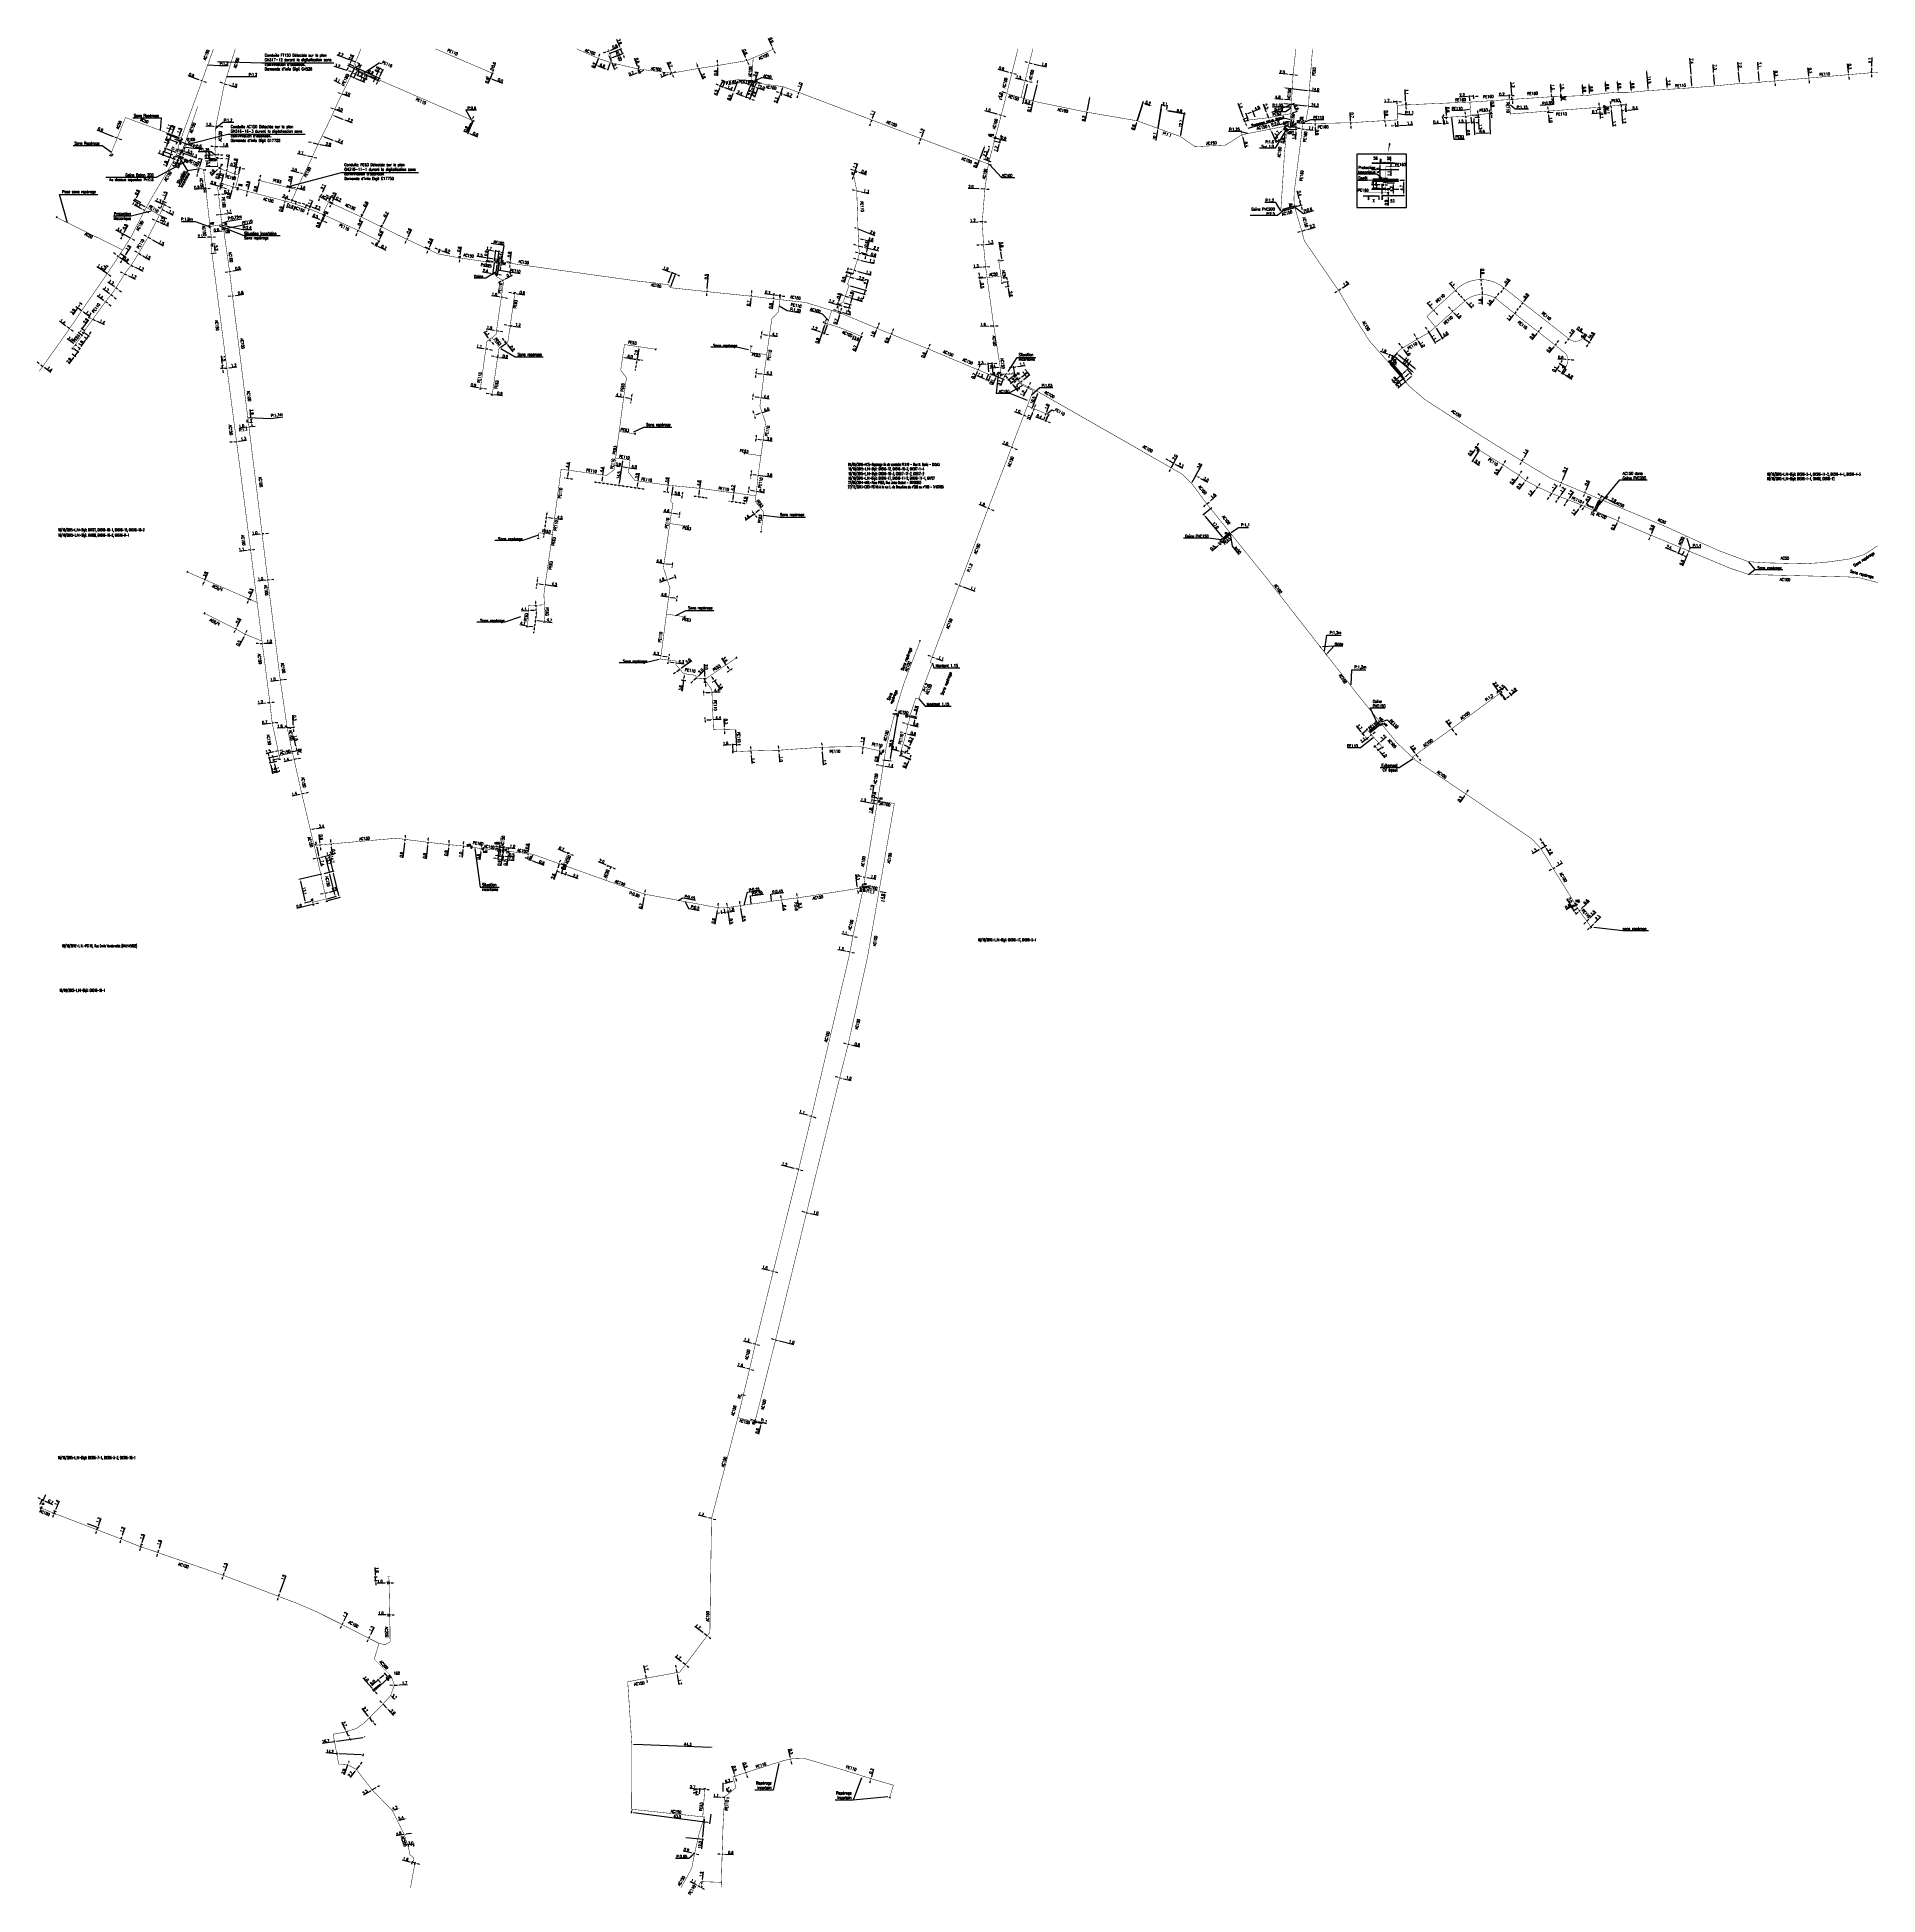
# Model space of a CAD drawing. Header units: millimetres. Extents: x 113999 to 115000, y 123996 to 125006.
import ezdxf
from ezdxf.enums import TextEntityAlignment as Align

# ---------------------------------------------------------------- set-up
doc = ezdxf.new("R2010")
doc.units = ezdxf.units.MM
doc.header["$PDMODE"] = 34
for name, pattern in [('DASHED', [0.75, 0.5, -0.25]), ('L_25_AP', [2000, 1000, 1000]), ('L_25_PE', [2000, 1000, 1000]), ('L_RAC_AP', [3.5, 2, -1.5])]:
    doc.linetypes.add(name, pattern=pattern)
doc.layers.get('0').update_dxf_attribs({"linetype": 'CONTINUOUS'})
doc.layers.get('Defpoints').update_dxf_attribs({"linetype": 'CONTINUOUS'})
for name, color, linetype in [('L_150', 1, 'CONTINUOUS'), ('L_150_NC', 1, 'CONTINUOUS'), ('L_170', 7, 'CONTINUOUS'), ('L_300', 7, 'CONTINUOUS'), ('L_300_NC', 7, 'CONTINUOUS'), ('L_340', 7, 'CONTINUOUS'), ('L_400', 7, 'CONTINUOUS'), ('L_420', 7, 'CONTINUOUS'), ('L_900', 7, 'CONTINUOUS'), ('L_910', 7, 'CONTINUOUS')]:
    doc.layers.add(name, color=color, linetype=linetype)
doc.layers.add('NO_PRINT', color=7, linetype='CONTINUOUS', plot=False)
doc.styles.add('G_ROMANS', font='ROMANS.SHX', dxfattribs={"width": 0.75})
doc.styles.get("Standard").update_dxf_attribs({"font": 'romans.shx', "width": 0.85})
doc.dimstyles.get("Standard").update_dxf_attribs({"dimtxt": 1.5, "dimasz": 1.2, "dimexe": 0.625, "dimexo": 0.625, "dimgap": 0.25, "dimtad": 1, "dimdec": 1, "dimzin": 0, "dimdsep": 46, "dimtxsty": 'Standard', "dimcen": -0.5, "dimadec": 0, "dimazin": 0, "dimtfac": 1, "dimtdec": 1, "dimtmove": 0, "dimatfit": 3, "dimfxl": 0, "dimtolj": 1, "dimtzin": 0, "dimarcsym": 0})

# ---------------------------------------------------------------- blocks, each defined once
blk = doc.blocks.new('L_340_07')
at = {"color": 0, "linetype": 'Continuous', "const_width": 0.25, "flags": 128}
blk.add_lwpolyline([(0, 0), (0.4, 0)], dxfattribs=at)
at = {"color": 0, "linetype": 'Continuous', "flags": 128}
blk.add_lwpolyline([(0.4, -0.5), (0.4, 0.5)], dxfattribs=at)
at = {"color": 0, "linetype": 'Continuous', "width": 0.75, "flags": 3}
for tag, p in [('DEF_COUP', (0.7, -6)), ('DEF_TYPE', (0.7, -8.5)), ('DEF_LEG', (0.7, -3.5))]:
    blk.add_attdef(tag, text='', height=1.2, dxfattribs=at).set_placement(p, align=Align.MIDDLE)
blk = doc.blocks.new('*D11')
at = {"layer": 'Defpoints', "color": 0, "linetype": 'Continuous', "transparency": 16777216}
for p in [(114359.2, 124050.4), (114359.3, 124053.5), (114362, 124053.4)]:
    blk.add_point(p, dxfattribs=at)
at = {"layer": 'L_340', "color": 0, "linetype": 'Continuous', "lineweight": -2, "transparency": 16777216}
for p, q in [((114358.1, 124053.6), (114353.8, 124053.8)), ((114359.2, 124051), (114359.4, 124054.1)), ((114362, 124053.4), (114359.3, 124053.5)), ((114361.9, 124052.8), (114361.9, 124052.8)), ((114363.2, 124053.3), (114364.4, 124053.3))]:
    blk.add_line(p, q, dxfattribs=at)
at = {"layer": 'L_340', "color": 0, "linetype": 'Continuous', "transparency": 16777216}
for points in [[(114358.1, 124053.8), (114358.1, 124053.4), (114359.3, 124053.5)], [(114363.2, 124053.5), (114363.2, 124053.1), (114362, 124053.4)]]:
    blk.add_solid(points, dxfattribs=at)
at = {"layer": 'L_340', "color": 0, "linetype": 'Continuous', "transparency": 16777216, "insert": (114355.4, 124054.7), "char_height": 1.5, "attachment_point": 5, "rotation": 357.4272}
blk.add_mtext('\\A1;2.7', dxfattribs=at)
blk = doc.blocks.new('*D12')
at = {"layer": 'Defpoints', "color": 0, "linetype": 'Continuous', "transparency": 16777216}
for p in [(114357.6, 124050.5), (114359.2, 124050.4), (114362, 124053.4)]:
    blk.add_point(p, dxfattribs=at)
at = {"layer": 'L_340', "color": 0, "linetype": 'Continuous', "lineweight": -2, "transparency": 16777216}
for p, q in [((114358.6, 124050.4), (114356.9, 124050.5)), ((114361.4, 124053.4), (114357.1, 124053.6)), ((114357.7, 124052.4), (114357.6, 124051.7))]:
    blk.add_line(p, q, dxfattribs=at)
at = {"layer": 'L_340', "color": 0, "linetype": 'Continuous', "transparency": 16777216}
for points in [[(114357.4, 124051.7), (114357.8, 124051.7), (114357.6, 124050.5)], [(114357.5, 124052.4), (114357.9, 124052.4), (114357.7, 124053.6)]]:
    blk.add_solid(points, dxfattribs=at)
at = {"layer": 'L_340', "color": 0, "linetype": 'Continuous', "transparency": 16777216, "insert": (114356.6, 124052.2), "char_height": 1.5, "attachment_point": 5, "rotation": 87.4272}
blk.add_mtext('\\A1;3.1', dxfattribs=at)
blk = doc.blocks.new('*D13')
at = {"layer": 'Defpoints', "color": 0, "linetype": 'Continuous', "transparency": 16777216}
for p in [(114322.2, 124042.6), (114364.6, 124035.3), (114365.3, 124040.6)]:
    blk.add_point(p, dxfattribs=at)
at = {"layer": 'L_150', "color": 0, "linetype": 'Continuous', "lineweight": -2, "transparency": 16777216}
for p, q in [((114322.1, 124042), (114321.9, 124040.4)), ((114323.2, 124040.8), (114363.4, 124035.5)), ((114365.3, 124039.9), (114364.6, 124034.7))]:
    blk.add_line(p, q, dxfattribs=at)
at = {"layer": 'L_150', "color": 0, "linetype": 'Continuous', "transparency": 16777216}
for points in [[(114323.2, 124041), (114323.2, 124040.6), (114322, 124041)], [(114363.5, 124035.7), (114363.4, 124035.3), (114364.6, 124035.3)]]:
    blk.add_solid(points, dxfattribs=at)
at = {"layer": 'L_150', "color": 0, "linetype": 'Continuous', "transparency": 16777216, "insert": (114347, 124038.7), "char_height": 1.5, "attachment_point": 5, "rotation": 352.4382}
blk.add_mtext('\\A1;43.0', dxfattribs=at)
blk = doc.blocks.new('*D14')
at = {"layer": 'Defpoints', "color": 0, "linetype": 'Continuous', "transparency": 16777216}
for p in [(114361.7, 124038.4), (114351, 124027.3), (114360.7, 124026.4)]:
    blk.add_point(p, dxfattribs=at)
at = {"layer": 'L_150', "color": 0, "linetype": 'Continuous', "lineweight": -2, "transparency": 16777216}
for p, q in [((114361.6, 124037.2), (114360.8, 124027.6)), ((114351.6, 124027.2), (114361.3, 124026.4)), ((114360.7, 124026.4), (114360.2, 124021))]:
    blk.add_line(p, q, dxfattribs=at)
at = {"layer": 'L_150', "color": 0, "linetype": 'Continuous', "transparency": 16777216}
for points in [[(114361.4, 124037.2), (114361.8, 124037.2), (114361.7, 124038.4)], [(114360.6, 124027.6), (114361, 124027.6), (114360.7, 124026.4)]]:
    blk.add_solid(points, dxfattribs=at)
at = {"layer": 'L_150', "color": 0, "linetype": 'Continuous', "transparency": 16777216, "insert": (114359.4, 124023.2), "char_height": 1.5, "attachment_point": 5, "rotation": 84.7913}
blk.add_mtext('\\A1;12.0', dxfattribs=at)
blk = doc.blocks.new('*D15')
at = {"layer": 'Defpoints', "color": 0, "linetype": 'Continuous', "transparency": 16777216}
for p in [(114355.6, 124018.6), (114355.6, 124018.6), (114356.5, 124018.5)]:
    blk.add_point(p, dxfattribs=at)
at = {"layer": 'L_150', "color": 0, "linetype": 'Continuous', "lineweight": -2, "transparency": 16777216}
for p, q in [((114354.5, 124018.9), (114350.2, 124019.8)), ((114356.5, 124018.5), (114355.6, 124018.6)), ((114357.6, 124018.2), (114358.8, 124018))]:
    blk.add_line(p, q, dxfattribs=at)
at = {"layer": 'L_150', "color": 0, "linetype": 'Continuous', "transparency": 16777216}
for points in [[(114354.5, 124019.1), (114354.4, 124018.7), (114355.6, 124018.6)], [(114357.7, 124018.4), (114357.6, 124018), (114356.5, 124018.5)]]:
    blk.add_solid(points, dxfattribs=at)
at = {"layer": 'L_150', "color": 0, "linetype": 'Continuous', "transparency": 16777216, "insert": (114352, 124020.5), "char_height": 1.5, "attachment_point": 5, "rotation": 347.857}
blk.add_mtext('\\A1;0.9', dxfattribs=at)
blk = doc.blocks.new('*D16')
at = {"layer": 'Defpoints', "color": 0, "linetype": 'Continuous', "transparency": 16777216}
for p in [(114358.6, 124000.8), (114359.5, 124000.3), (114359.5, 124000.3)]:
    blk.add_point(p, dxfattribs=at)
at = {"layer": 'L_150', "color": 0, "linetype": 'Continuous', "lineweight": -2, "transparency": 16777216}
for p, q in [((114357.5, 124001.4), (114354.1, 124003.2)), ((114359.5, 124000.3), (114358.6, 124000.8)), ((114360.5, 123999.7), (114361.6, 123999.1))]:
    blk.add_line(p, q, dxfattribs=at)
at = {"layer": 'L_150', "color": 0, "linetype": 'Continuous', "transparency": 16777216}
for points in [[(114357.6, 124001.5), (114357.4, 124001.2), (114358.6, 124000.8)], [(114360.6, 123999.9), (114360.4, 123999.5), (114359.5, 124000.3)]]:
    blk.add_solid(points, dxfattribs=at)
at = {"layer": 'L_150', "color": 0, "linetype": 'Continuous', "transparency": 16777216, "insert": (114355.8, 124003.4), "char_height": 1.5, "attachment_point": 5, "rotation": 331.3817}
blk.add_mtext('\\A1;1.1', dxfattribs=at)
blk = doc.blocks.new('*D17')
at = {"layer": 'Defpoints', "color": 0, "linetype": 'Continuous', "transparency": 16777216}
for p in [(114360.4, 124002), (114360.4, 124002), (114360.6, 124003.2)]:
    blk.add_point(p, dxfattribs=at)
at = {"layer": 'L_150', "color": 0, "linetype": 'Continuous', "lineweight": -2, "transparency": 16777216}
for p, q in [((114360.8, 124004.4), (114361.3, 124008.6)), ((114360.3, 124000.8), (114360.1, 123999.7)), ((114360.4, 124002), (114360.6, 124003.2)), ((114361.1, 124001.9), (114361.1, 124001.9)), ((114361.2, 124003.1), (114361.2, 124003.1))]:
    blk.add_line(p, q, dxfattribs=at)
at = {"layer": 'L_150', "color": 0, "linetype": 'Continuous', "transparency": 16777216}
for points in [[(114360.1, 124000.9), (114360.5, 124000.8), (114360.4, 124002)], [(114360.6, 124004.4), (114360.9, 124004.4), (114360.6, 124003.2)]]:
    blk.add_solid(points, dxfattribs=at)
at = {"layer": 'L_150', "color": 0, "linetype": 'Continuous', "transparency": 16777216, "insert": (114360.1, 124007.2), "char_height": 1.5, "attachment_point": 5, "rotation": 82.3178}
blk.add_mtext('\\A1;1.2', dxfattribs=at)
blk = doc.blocks.new('*D18')
at = {"layer": 'Defpoints', "color": 0, "linetype": 'Continuous', "transparency": 16777216}
for p in [(114371.4, 124018.1), (114372, 124018.1), (114372, 124018.1)]:
    blk.add_point(p, dxfattribs=at)
at = {"layer": 'L_150', "color": 0, "linetype": 'Continuous', "lineweight": -2, "transparency": 16777216}
for p, q in [((114370.2, 124018.2), (114369, 124018.2)), ((114371.4, 124018.1), (114372, 124018.1)), ((114371.5, 124018.8), (114371.5, 124018.8)), ((114372.1, 124018.7), (114372.1, 124018.7)), ((114373.2, 124018.1), (114377.6, 124017.9))]:
    blk.add_line(p, q, dxfattribs=at)
at = {"layer": 'L_150', "color": 0, "linetype": 'Continuous', "transparency": 16777216}
for points in [[(114370.2, 124018.4), (114370.2, 124018), (114371.4, 124018.1)], [(114373.2, 124018.3), (114373.2, 124017.9), (114372, 124018.1)]]:
    blk.add_solid(points, dxfattribs=at)
at = {"layer": 'L_150', "color": 0, "linetype": 'Continuous', "transparency": 16777216, "insert": (114376.1, 124019), "char_height": 1.5, "attachment_point": 5, "rotation": 357.9701}
blk.add_mtext('\\A1;0.6', dxfattribs=at)
blk = doc.blocks.new('*D19')
at = {"layer": 'Defpoints', "color": 0, "linetype": 'Continuous', "ltscale": 0.5, "transparency": 16777216}
for p in [(114371.7, 124048.9), (114371.7, 124048.9), (114372.8, 124048.9)]:
    blk.add_point(p, dxfattribs=at)
at = {"layer": 'L_150', "color": 0, "linetype": 'Continuous', "lineweight": -2, "ltscale": 0.5, "transparency": 16777216}
for p, q in [((114370.5, 124049), (114366.7, 124049.1)), ((114372.8, 124048.9), (114371.7, 124048.9)), ((114374, 124048.8), (114375.2, 124048.8))]:
    blk.add_line(p, q, dxfattribs=at)
at = {"layer": 'L_150', "color": 0, "linetype": 'Continuous', "ltscale": 0.5, "transparency": 16777216}
for points in [[(114370.6, 124049.2), (114370.5, 124048.8), (114371.7, 124048.9)], [(114374, 124049), (114374, 124048.6), (114372.8, 124048.9)]]:
    blk.add_solid(points, dxfattribs=at)
at = {"layer": 'L_150', "color": 0, "linetype": 'Continuous', "ltscale": 0.5, "transparency": 16777216, "insert": (114368.1, 124050.1), "char_height": 1.5, "attachment_point": 5, "rotation": 357.628}
blk.add_mtext('\\A1;1.1', dxfattribs=at)
blk = doc.blocks.new('*D20')
at = {"layer": 'Defpoints', "color": 0, "linetype": 'Continuous', "ltscale": 0.5, "transparency": 16777216}
for p in [(114373.2, 124053.9), (114373.2, 124053.9), (114375.2, 124051.3)]:
    blk.add_point(p, dxfattribs=at)
at = {"layer": 'L_150', "color": 0, "linetype": 'Continuous', "lineweight": -2, "ltscale": 0.5, "transparency": 16777216}
blk.add_line((114374.5, 124052.3), (114373.9, 124053), dxfattribs=at)
at = {"layer": 'L_150', "color": 0, "linetype": 'Continuous', "ltscale": 0.5, "transparency": 16777216}
for points in [[(114374.1, 124053.1), (114373.8, 124052.9), (114373.2, 124053.9)], [(114374.7, 124052.4), (114374.3, 124052.2), (114375.2, 124051.3)]]:
    blk.add_solid(points, dxfattribs=at)
at = {"layer": 'L_150', "color": 0, "linetype": 'Continuous', "ltscale": 0.5, "transparency": 16777216, "insert": (114375, 124053.3), "char_height": 1.5, "attachment_point": 5, "rotation": 308.1538}
blk.add_mtext('\\A1;3.3', dxfattribs=at)
blk = doc.blocks.new('*D21')
at = {"layer": 'Defpoints', "color": 0, "linetype": 'Continuous', "ltscale": 0.5, "transparency": 16777216}
for p in [(114378.4, 124060.7), (114378.6, 124060.2), (114378.6, 124060.2)]:
    blk.add_point(p, dxfattribs=at)
at = {"layer": 'L_150', "color": 0, "linetype": 'Continuous', "lineweight": -2, "ltscale": 0.5, "transparency": 16777216}
for p, q in [((114378.1, 124061.8), (114376.7, 124066)), ((114378.6, 124060.2), (114378.4, 124060.7)), ((114378.9, 124059.1), (114379.3, 124057.9)), ((114379, 124060.8), (114379, 124060.8)), ((114379.2, 124060.4), (114379.2, 124060.4))]:
    blk.add_line(p, q, dxfattribs=at)
at = {"layer": 'L_150', "color": 0, "linetype": 'Continuous', "ltscale": 0.5, "transparency": 16777216}
for points in [[(114378.3, 124061.9), (114377.9, 124061.7), (114378.4, 124060.7)], [(114379.1, 124059.1), (114378.7, 124059), (114378.6, 124060.2)]]:
    blk.add_solid(points, dxfattribs=at)
at = {"layer": 'L_150', "color": 0, "linetype": 'Continuous', "ltscale": 0.5, "transparency": 16777216, "insert": (114378.2, 124064.8), "char_height": 1.5, "attachment_point": 5, "rotation": 287.6254}
blk.add_mtext('\\A1;0.5', dxfattribs=at)
blk = doc.blocks.new('*D22')
at = {"layer": 'Defpoints', "color": 0, "linetype": 'Continuous', "ltscale": 0.5, "transparency": 16777216}
for p in [(114384.4, 124062.5), (114384.5, 124062.1), (114384.5, 124062.1)]:
    blk.add_point(p, dxfattribs=at)
at = {"layer": 'L_150', "color": 0, "linetype": 'Continuous', "lineweight": -2, "ltscale": 0.5, "transparency": 16777216}
for p, q in [((114384, 124063.7), (114382.7, 124067.9)), ((114384.5, 124062.1), (114384.4, 124062.5)), ((114384.9, 124061), (114385.2, 124059.8))]:
    blk.add_line(p, q, dxfattribs=at)
at = {"layer": 'L_150', "color": 0, "linetype": 'Continuous', "ltscale": 0.5, "transparency": 16777216}
for points in [[(114384.2, 124063.7), (114383.8, 124063.6), (114384.4, 124062.5)], [(114385.1, 124061), (114384.7, 124060.9), (114384.5, 124062.1)]]:
    blk.add_solid(points, dxfattribs=at)
at = {"layer": 'L_150', "color": 0, "linetype": 'Continuous', "ltscale": 0.5, "transparency": 16777216, "insert": (114384.1, 124066.6), "char_height": 1.5, "attachment_point": 5, "rotation": 287.6254}
blk.add_mtext('\\A1;0.5', dxfattribs=at)
blk = doc.blocks.new('*D23')
at = {"layer": 'Defpoints', "color": 0, "linetype": 'Continuous', "ltscale": 0.5, "transparency": 16777216}
for p in [(114408.7, 124069.9), (114408.7, 124069.9), (114408.7, 124069.6)]:
    blk.add_point(p, dxfattribs=at)
at = {"layer": 'L_150', "color": 0, "linetype": 'Continuous', "lineweight": -2, "ltscale": 0.5, "transparency": 16777216}
for p, q in [((114408.4, 124071), (114407.6, 124075.3)), ((114408.7, 124069.6), (114408.7, 124069.9)), ((114409, 124068.4), (114409.2, 124067.2))]:
    blk.add_line(p, q, dxfattribs=at)
at = {"layer": 'L_150', "color": 0, "linetype": 'Continuous', "ltscale": 0.5, "transparency": 16777216}
for points in [[(114408.6, 124071.1), (114408.2, 124071), (114408.7, 124069.9)], [(114409.2, 124068.4), (114408.8, 124068.3), (114408.7, 124069.6)]]:
    blk.add_solid(points, dxfattribs=at)
at = {"layer": 'L_150', "color": 0, "linetype": 'Continuous', "ltscale": 0.5, "transparency": 16777216, "insert": (114408.8, 124074), "char_height": 1.5, "attachment_point": 5, "rotation": 281.4812}
blk.add_mtext('\\A1;0.3', dxfattribs=at)
blk = doc.blocks.new('*D24')
at = {"layer": 'Defpoints', "color": 0, "linetype": 'Continuous', "ltscale": 0.5, "transparency": 16777216}
for p in [(114452.3, 124059), (114452.3, 124059), (114452.4, 124059.2)]:
    blk.add_point(p, dxfattribs=at)
at = {"layer": 'L_150', "color": 0, "linetype": 'Continuous', "lineweight": -2, "ltscale": 0.5, "transparency": 16777216}
for p, q in [((114452, 124057.8), (114451.6, 124056.7)), ((114452.3, 124059), (114452.4, 124059.2)), ((114452.8, 124060.4), (114454, 124064.6))]:
    blk.add_line(p, q, dxfattribs=at)
at = {"layer": 'L_150', "color": 0, "linetype": 'Continuous', "ltscale": 0.5, "transparency": 16777216}
for points in [[(114451.8, 124057.9), (114452.2, 124057.7), (114452.3, 124059)], [(114452.6, 124060.4), (114452.9, 124060.3), (114452.4, 124059.2)]]:
    blk.add_solid(points, dxfattribs=at)
at = {"layer": 'L_150', "color": 0, "linetype": 'Continuous', "ltscale": 0.5, "transparency": 16777216, "insert": (114452.6, 124063.3), "char_height": 1.5, "attachment_point": 5, "rotation": 73.1337}
blk.add_mtext('\\A1;0.3', dxfattribs=at)
blk = doc.blocks.new('*D25')
at = {"layer": 'Defpoints', "color": 0, "linetype": 'Continuous', "transparency": 16777216}
for p in [(114091.4, 124897.5), (114091.4, 124897.5), (114093.5, 124897.6)]:
    blk.add_point(p, dxfattribs=at)
at = {"layer": 'L_150', "color": 0, "linetype": 'Continuous', "lineweight": -2, "transparency": 16777216}
for p, q in [((114090.2, 124897.4), (114086.2, 124897.2)), ((114093.5, 124897.6), (114091.4, 124897.5)), ((114091.5, 124896.8), (114091.5, 124896.8)), ((114093.6, 124897), (114093.6, 124897)), ((114094.7, 124897.6), (114095.9, 124897.7))]:
    blk.add_line(p, q, dxfattribs=at)
at = {"layer": 'L_150', "color": 0, "linetype": 'Continuous', "transparency": 16777216}
for points in [[(114090.2, 124897.6), (114090.3, 124897.2), (114091.4, 124897.5)], [(114094.7, 124897.8), (114094.8, 124897.4), (114093.5, 124897.6)]]:
    blk.add_solid(points, dxfattribs=at)
at = {"layer": 'L_150', "color": 0, "linetype": 'Continuous', "transparency": 16777216, "insert": (114087.6, 124898.2), "char_height": 1.5, "attachment_point": 5, "rotation": 3.2279}
blk.add_mtext('\\A1;2.1', dxfattribs=at)
blk = doc.blocks.new('*D26')
at = {"layer": 'Defpoints', "color": 0, "linetype": 'Continuous', "transparency": 16777216}
for p in [(114092.7, 124888.5), (114093.6, 124893.9), (114095.6, 124888.9)]:
    blk.add_point(p, dxfattribs=at)
at = {"layer": 'L_300', "color": 0, "linetype": 'Continuous', "lineweight": -2, "transparency": 16777216}
for p, q in [((114094.2, 124894), (114095.6, 124894.1)), ((114093.3, 124888.6), (114096.2, 124889)), ((114095.1, 124892.9), (114095.5, 124890.1))]:
    blk.add_line(p, q, dxfattribs=at)
at = {"layer": 'L_300', "color": 0, "linetype": 'Continuous', "transparency": 16777216}
for points in [[(114095.3, 124892.9), (114094.9, 124892.8), (114095, 124894.1)], [(114095.7, 124890.1), (114095.3, 124890.1), (114095.6, 124888.9)]]:
    blk.add_solid(points, dxfattribs=at)
at = {"layer": 'L_300', "color": 0, "linetype": 'Continuous', "transparency": 16777216, "insert": (114096.3, 124891.7), "char_height": 1.5, "attachment_point": 5, "rotation": 277.1318}
blk.add_mtext('\\A1;5.2', dxfattribs=at)
blk = doc.blocks.new('*D27')
at = {"layer": 'Defpoints', "color": 0, "linetype": 'Continuous', "transparency": 16777216}
for p in [(114106, 124786.3), (114106, 124786.3), (114107.3, 124786.4)]:
    blk.add_point(p, dxfattribs=at)
at = {"layer": 'L_150', "color": 0, "linetype": 'Continuous', "lineweight": -2, "transparency": 16777216}
for p, q in [((114104.8, 124786.1), (114103.6, 124786)), ((114106, 124786.3), (114107.3, 124786.4)), ((114108.5, 124786.6), (114112.6, 124787.1))]:
    blk.add_line(p, q, dxfattribs=at)
at = {"layer": 'L_150', "color": 0, "linetype": 'Continuous', "transparency": 16777216}
for points in [[(114104.8, 124786.3), (114104.9, 124785.9), (114106, 124786.3)], [(114108.4, 124786.8), (114108.5, 124786.4), (114107.3, 124786.4)]]:
    blk.add_solid(points, dxfattribs=at)
at = {"layer": 'L_150', "color": 0, "linetype": 'Continuous', "transparency": 16777216, "insert": (114111, 124787.9), "char_height": 1.5, "attachment_point": 5, "rotation": 7.3291}
blk.add_mtext('\\A1;1.3', dxfattribs=at)
blk = doc.blocks.new('*D28')
at = {"layer": 'Defpoints', "color": 0, "linetype": 'Continuous', "transparency": 16777216}
for p in [(114113.8, 124727.3), (114113.8, 124727.3), (114114.9, 124727.5)]:
    blk.add_point(p, dxfattribs=at)
at = {"layer": 'L_150', "color": 0, "linetype": 'Continuous', "lineweight": -2, "transparency": 16777216}
for p, q in [((114112.6, 124727.2), (114108.8, 124726.7)), ((114113.7, 124727.9), (114113.7, 124727.9)), ((114114.9, 124727.5), (114113.8, 124727.3)), ((114114.8, 124728.1), (114114.8, 124728.1)), ((114116.1, 124727.6), (114117.3, 124727.8))]:
    blk.add_line(p, q, dxfattribs=at)
at = {"layer": 'L_150', "color": 0, "linetype": 'Continuous', "transparency": 16777216}
for points in [[(114112.6, 124727.4), (114112.7, 124727), (114113.8, 124727.3)], [(114116.1, 124727.8), (114116.1, 124727.4), (114114.9, 124727.5)]]:
    blk.add_solid(points, dxfattribs=at)
at = {"layer": 'L_150', "color": 0, "linetype": 'Continuous', "transparency": 16777216, "insert": (114110, 124727.8), "char_height": 1.5, "attachment_point": 5, "rotation": 7.3291}
blk.add_mtext('\\A1;1.1', dxfattribs=at)
blk = doc.blocks.new('*D29')
at = {"layer": 'Defpoints', "color": 0, "linetype": 'Continuous', "transparency": 16777216}
for p in [(114106.9, 124684.4), (114107.2, 124685), (114107.2, 124685)]:
    blk.add_point(p, dxfattribs=at)
at = {"layer": 'L_150', "color": 0, "linetype": 'Continuous', "lineweight": -2, "transparency": 16777216}
for p, q in [((114106.4, 124683.4), (114105.8, 124682.3)), ((114106.9, 124684.4), (114107.2, 124685)), ((114107.7, 124686), (114109.7, 124690))]:
    blk.add_line(p, q, dxfattribs=at)
at = {"layer": 'L_150', "color": 0, "linetype": 'Continuous', "transparency": 16777216}
for points in [[(114106.2, 124683.4), (114106.6, 124683.3), (114106.9, 124684.4)], [(114107.5, 124686.1), (114107.9, 124686), (114107.2, 124685)]]:
    blk.add_solid(points, dxfattribs=at)
at = {"layer": 'L_150', "color": 0, "linetype": 'Continuous', "transparency": 16777216, "insert": (114108.1, 124689), "char_height": 1.5, "attachment_point": 5, "rotation": 63.4453}
blk.add_mtext('\\A1;0.6', dxfattribs=at)
blk = doc.blocks.new('*D30')
at = {"layer": 'Defpoints', "color": 0, "linetype": 'Continuous', "transparency": 16777216}
for p in [(114114, 124700.6), (114115.6, 124699.8), (114115.8, 124700.1)]:
    blk.add_point(p, dxfattribs=at)
at = {"layer": 'L_150', "color": 0, "linetype": 'Continuous', "lineweight": -2, "transparency": 16777216}
for p, q in [((114114.6, 124701.9), (114116.5, 124706.1)), ((114113.5, 124699.5), (114113, 124698.4)), ((114115.1, 124700.1), (114113.4, 124700.8)), ((114115.2, 124700.3), (114113.5, 124701.1)), ((114114, 124700.6), (114114.1, 124700.8))]:
    blk.add_line(p, q, dxfattribs=at)
at = {"layer": 'L_150', "color": 0, "linetype": 'Continuous', "transparency": 16777216}
for points in [[(114114.4, 124702), (114114.8, 124701.8), (114114.1, 124700.8)], [(114113.3, 124699.6), (114113.6, 124699.4), (114114, 124700.6)]]:
    blk.add_solid(points, dxfattribs=at)
at = {"layer": 'L_150', "color": 0, "linetype": 'Continuous', "transparency": 16777216, "insert": (114114.9, 124705), "char_height": 1.5, "attachment_point": 5, "rotation": 65.5211}
blk.add_mtext('\\A1;0.3', dxfattribs=at)
blk = doc.blocks.new('*D31')
at = {"layer": 'Defpoints', "color": 0, "linetype": 'Continuous', "transparency": 16777216}
for p in [(114088.6, 124707.8), (114088.6, 124707.8), (114090.1, 124711.3)]:
    blk.add_point(p, dxfattribs=at)
at = {"layer": 'L_150', "color": 0, "linetype": 'Continuous', "lineweight": -2, "transparency": 16777216}
for p, q in [((114090.1, 124711.3), (114091.9, 124715.3)), ((114089.1, 124708.9), (114089.7, 124710.2))]:
    blk.add_line(p, q, dxfattribs=at)
at = {"layer": 'L_150', "color": 0, "linetype": 'Continuous', "transparency": 16777216}
for points in [[(114088.9, 124709), (114089.3, 124708.8), (114088.6, 124707.8)], [(114089.5, 124710.3), (114089.8, 124710.1), (114090.1, 124711.3)]]:
    blk.add_solid(points, dxfattribs=at)
at = {"layer": 'L_150', "color": 0, "linetype": 'Continuous', "transparency": 16777216, "insert": (114090.3, 124714.2), "char_height": 1.5, "attachment_point": 5, "rotation": 66.2835}
blk.add_mtext('\\A1;3.8', dxfattribs=at)
blk = doc.blocks.new('*D32')
at = {"layer": 'Defpoints', "color": 0, "linetype": 'Continuous', "transparency": 16777216}
for p in [(114120.3, 124676.6), (114120.3, 124676.6), (114121.3, 124676.6)]:
    blk.add_point(p, dxfattribs=at)
at = {"layer": 'L_150', "color": 0, "linetype": 'Continuous', "lineweight": -2, "transparency": 16777216}
for p, q in [((114119.1, 124676.6), (114117.9, 124676.5)), ((114120.3, 124676.6), (114121.3, 124676.6)), ((114120.3, 124676), (114120.3, 124676)), ((114121.3, 124676), (114121.3, 124676)), ((114122.5, 124676.7), (114126.7, 124676.8))]:
    blk.add_line(p, q, dxfattribs=at)
at = {"layer": 'L_150', "color": 0, "linetype": 'Continuous', "transparency": 16777216}
for points in [[(114119.1, 124676.8), (114119.1, 124676.4), (114120.3, 124676.6)], [(114122.5, 124676.9), (114122.5, 124676.5), (114121.3, 124676.6)]]:
    blk.add_solid(points, dxfattribs=at)
at = {"layer": 'L_150', "color": 0, "linetype": 'Continuous', "transparency": 16777216, "insert": (114125.1, 124677.8), "char_height": 1.5, "attachment_point": 5, "rotation": 1.7205}
blk.add_mtext('\\A1;1.0', dxfattribs=at)
blk = doc.blocks.new('*D33')
at = {"layer": 'Defpoints', "color": 0, "linetype": 'Continuous', "transparency": 16777216}
for p in [(114142.8, 124594.8), (114144.1, 124595.1), (114144.1, 124595.1)]:
    blk.add_point(p, dxfattribs=at)
at = {"layer": 'L_150', "color": 0, "linetype": 'Continuous', "lineweight": -2, "transparency": 16777216}
for p, q in [((114141.6, 124594.5), (114137.5, 124593.6)), ((114144.1, 124595.1), (114142.8, 124594.8)), ((114145.3, 124595.4), (114146.5, 124595.7))]:
    blk.add_line(p, q, dxfattribs=at)
at = {"layer": 'L_150', "color": 0, "linetype": 'Continuous', "transparency": 16777216}
for points in [[(114141.6, 124594.7), (114141.7, 124594.4), (114142.8, 124594.8)], [(114145.3, 124595.6), (114145.4, 124595.2), (114144.1, 124595.1)]]:
    blk.add_solid(points, dxfattribs=at)
at = {"layer": 'L_150', "color": 0, "linetype": 'Continuous', "transparency": 16777216, "insert": (114138.7, 124594.9), "char_height": 1.5, "attachment_point": 5, "rotation": 13.2495}
blk.add_mtext('\\A1;1.4', dxfattribs=at)
blk = doc.blocks.new('*D34')
at = {"layer": 'Defpoints', "color": 0, "linetype": 'Continuous', "transparency": 16777216}
for p in [(114138.6, 124613.5), (114139.8, 124613.8), (114139.8, 124613.8)]:
    blk.add_point(p, dxfattribs=at)
at = {"layer": 'L_150', "color": 0, "linetype": 'Continuous', "lineweight": -2, "transparency": 16777216}
for p, q in [((114137.4, 124613.2), (114133.1, 124612.2)), ((114139.8, 124613.8), (114138.6, 124613.5)), ((114140.9, 124614.1), (114142.1, 124614.3))]:
    blk.add_line(p, q, dxfattribs=at)
at = {"layer": 'L_150', "color": 0, "linetype": 'Continuous', "transparency": 16777216}
for points in [[(114137.3, 124613.4), (114137.4, 124613), (114138.6, 124613.5)], [(114140.9, 124614.3), (114141, 124613.9), (114139.8, 124613.8)]]:
    blk.add_solid(points, dxfattribs=at)
at = {"layer": 'L_150', "color": 0, "linetype": 'Continuous', "transparency": 16777216, "insert": (114134.3, 124613.5), "char_height": 1.5, "attachment_point": 5, "rotation": 13.2495}
blk.add_mtext('\\A1;1.4', dxfattribs=at)
blk = doc.blocks.new('*D35')
at = {"layer": 'Defpoints', "color": 0, "linetype": 'Continuous', "transparency": 16777216}
for p in [(114131.1, 124656.7), (114132, 124656.8), (114132, 124656.8)]:
    blk.add_point(p, dxfattribs=at)
at = {"layer": 'L_150', "color": 0, "linetype": 'Continuous', "lineweight": -2, "transparency": 16777216}
for p, q in [((114129.9, 124656.5), (114125.7, 124655.9)), ((114132, 124656.8), (114131.1, 124656.7)), ((114131.2, 124656.1), (114131.2, 124656.1)), ((114132.1, 124656.2), (114132.1, 124656.2)), ((114133.2, 124657), (114134.4, 124657.1))]:
    blk.add_line(p, q, dxfattribs=at)
at = {"layer": 'L_150', "color": 0, "linetype": 'Continuous', "transparency": 16777216}
for points in [[(114129.9, 124656.7), (114129.9, 124656.3), (114131.1, 124656.7)], [(114133.2, 124657.2), (114133.2, 124656.8), (114132, 124656.8)]]:
    blk.add_solid(points, dxfattribs=at)
at = {"layer": 'L_150', "color": 0, "linetype": 'Continuous', "transparency": 16777216, "insert": (114127.1, 124657.1), "char_height": 1.5, "attachment_point": 5, "rotation": 7.8935}
blk.add_mtext('\\A1;1.0', dxfattribs=at)
blk = doc.blocks.new('*D36')
at = {"layer": 'Defpoints', "color": 0, "linetype": 'Continuous', "transparency": 16777216}
for p in [(114124.2, 124711.1), (114125.2, 124711.3), (114125.2, 124711.3)]:
    blk.add_point(p, dxfattribs=at)
at = {"layer": 'L_150', "color": 0, "linetype": 'Continuous', "lineweight": -2, "transparency": 16777216}
for p, q in [((114123.1, 124711), (114118.9, 124710.5)), ((114125.2, 124711.3), (114124.2, 124711.1)), ((114126.4, 124711.4), (114127.6, 124711.6))]:
    blk.add_line(p, q, dxfattribs=at)
at = {"layer": 'L_150', "color": 0, "linetype": 'Continuous', "transparency": 16777216}
for points in [[(114123, 124711.2), (114123.1, 124710.8), (114124.2, 124711.1)], [(114126.4, 124711.6), (114126.5, 124711.2), (114125.2, 124711.3)]]:
    blk.add_solid(points, dxfattribs=at)
at = {"layer": 'L_150', "color": 0, "linetype": 'Continuous', "transparency": 16777216, "insert": (114120.3, 124711.7), "char_height": 1.5, "attachment_point": 5, "rotation": 6.9502}
blk.add_mtext('\\A1;1.0', dxfattribs=at)
blk = doc.blocks.new('*D37')
at = {"layer": 'Defpoints', "color": 0, "linetype": 'Continuous', "transparency": 16777216}
for p in [(114121.2, 124736.2), (114122.2, 124736.3), (114122.2, 124736.3)]:
    blk.add_point(p, dxfattribs=at)
at = {"layer": 'L_150', "color": 0, "linetype": 'Continuous', "lineweight": -2, "transparency": 16777216}
for p, q in [((114120, 124736), (114115.8, 124735.5)), ((114122.2, 124736.3), (114121.2, 124736.2)), ((114121.3, 124735.6), (114121.3, 124735.6)), ((114122.3, 124735.7), (114122.3, 124735.7)), ((114123.4, 124736.4), (114124.6, 124736.6))]:
    blk.add_line(p, q, dxfattribs=at)
at = {"layer": 'L_150', "color": 0, "linetype": 'Continuous', "transparency": 16777216}
for points in [[(114120, 124736.2), (114120, 124735.8), (114121.2, 124736.2)], [(114123.4, 124736.6), (114123.4, 124736.2), (114122.2, 124736.3)]]:
    blk.add_solid(points, dxfattribs=at)
at = {"layer": 'L_150', "color": 0, "linetype": 'Continuous', "transparency": 16777216, "insert": (114117.2, 124736.7), "char_height": 1.5, "attachment_point": 5, "rotation": 6.9502}
blk.add_mtext('\\A1;1.0', dxfattribs=at)
blk = doc.blocks.new('*D38')
at = {"layer": 'Defpoints', "color": 0, "linetype": 'Continuous', "transparency": 16777216}
for p in [(114114, 124794.3), (114115, 124794.4), (114115, 124794.4)]:
    blk.add_point(p, dxfattribs=at)
at = {"layer": 'L_150', "color": 0, "linetype": 'Continuous', "lineweight": -2, "transparency": 16777216}
for p, q in [((114112.8, 124794.2), (114108.7, 124793.6)), ((114114, 124794.9), (114114, 124794.9)), ((114115, 124794.4), (114114, 124794.3)), ((114114.9, 124795.1), (114114.9, 124795.1)), ((114116.2, 124794.6), (114117.4, 124794.7))]:
    blk.add_line(p, q, dxfattribs=at)
at = {"layer": 'L_150', "color": 0, "linetype": 'Continuous', "transparency": 16777216}
for points in [[(114112.8, 124794.4), (114112.9, 124794), (114114, 124794.3)], [(114116.2, 124794.8), (114116.2, 124794.4), (114115, 124794.4)]]:
    blk.add_solid(points, dxfattribs=at)
at = {"layer": 'L_150', "color": 0, "linetype": 'Continuous', "transparency": 16777216, "insert": (114110, 124794.8), "char_height": 1.5, "attachment_point": 5, "rotation": 7.3044}
blk.add_mtext('\\A1;1.0', dxfattribs=at)
blk = doc.blocks.new('*D39')
at = {"layer": 'Defpoints', "color": 0, "linetype": 'Continuous', "transparency": 16777216}
for p in [(114105.1, 124865.6), (114105.7, 124865.7), (114105.7, 124865.7)]:
    blk.add_point(p, dxfattribs=at)
at = {"layer": 'L_150', "color": 0, "linetype": 'Continuous', "lineweight": -2, "transparency": 16777216}
for p, q in [((114103.9, 124865.5), (114102.7, 124865.3)), ((114105.1, 124865.6), (114105.7, 124865.7)), ((114106.9, 124865.9), (114111.2, 124866.6))]:
    blk.add_line(p, q, dxfattribs=at)
at = {"layer": 'L_150', "color": 0, "linetype": 'Continuous', "transparency": 16777216}
for points in [[(114103.9, 124865.7), (114103.9, 124865.3), (114105.1, 124865.6)], [(114106.8, 124866.1), (114106.9, 124865.7), (114105.7, 124865.7)]]:
    blk.add_solid(points, dxfattribs=at)
at = {"layer": 'L_150', "color": 0, "linetype": 'Continuous', "transparency": 16777216, "insert": (114109.5, 124867.3), "char_height": 1.5, "attachment_point": 5, "rotation": 8.4835}
blk.add_mtext('\\A1;0.6', dxfattribs=at)
blk = doc.blocks.new('*D40')
at = {"layer": 'Defpoints', "color": 0, "linetype": 'Continuous', "transparency": 16777216}
for p in [(114103.5, 124878.8), (114104.3, 124879), (114104.3, 124879)]:
    blk.add_point(p, dxfattribs=at)
at = {"layer": 'L_150', "color": 0, "linetype": 'Continuous', "lineweight": -2, "transparency": 16777216}
for p, q in [((114102.3, 124878.6), (114101.1, 124878.4)), ((114103.5, 124878.8), (114104.3, 124879)), ((114105.5, 124879.2), (114109.8, 124879.9))]:
    blk.add_line(p, q, dxfattribs=at)
at = {"layer": 'L_150', "color": 0, "linetype": 'Continuous', "transparency": 16777216}
for points in [[(114102.3, 124878.8), (114102.3, 124878.4), (114103.5, 124878.8)], [(114105.4, 124879.4), (114105.5, 124879), (114104.3, 124879)]]:
    blk.add_solid(points, dxfattribs=at)
at = {"layer": 'L_150', "color": 0, "linetype": 'Continuous', "transparency": 16777216, "insert": (114108, 124880.6), "char_height": 1.5, "attachment_point": 5, "rotation": 9.8139}
blk.add_mtext('\\A1;0.8', dxfattribs=at)
blk = doc.blocks.new('*D41')
at = {"layer": 'Defpoints', "color": 0, "linetype": 'Continuous', "transparency": 16777216}
for p in [(114100.4, 124900.9), (114101, 124901), (114101, 124901)]:
    blk.add_point(p, dxfattribs=at)
at = {"layer": 'L_150', "color": 0, "linetype": 'Continuous', "lineweight": -2, "transparency": 16777216}
for p, q in [((114099.2, 124900.8), (114094.9, 124900.2)), ((114101, 124901), (114100.4, 124900.9)), ((114100.5, 124900.3), (114100.5, 124900.3)), ((114101.1, 124900.4), (114101.1, 124900.4)), ((114102.2, 124901.2), (114103.3, 124901.3))]:
    blk.add_line(p, q, dxfattribs=at)
at = {"layer": 'L_150', "color": 0, "linetype": 'Continuous', "transparency": 16777216}
for points in [[(114099.2, 124901), (114099.2, 124900.6), (114100.4, 124900.9)], [(114102.1, 124901.4), (114102.2, 124901), (114101, 124901)]]:
    blk.add_solid(points, dxfattribs=at)
at = {"layer": 'L_150', "color": 0, "linetype": 'Continuous', "transparency": 16777216, "insert": (114096.3, 124901.4), "char_height": 1.5, "attachment_point": 5, "rotation": 7.9624}
blk.add_mtext('\\A1;0.6', dxfattribs=at)
blk = doc.blocks.new('*D42')
at = {"layer": 'Defpoints', "color": 0, "linetype": 'Continuous', "transparency": 16777216}
for p in [(114126.7, 124633.3), (114126.7, 124633.3), (114127.4, 124633.4)]:
    blk.add_point(p, dxfattribs=at)
at = {"layer": 'L_150', "color": 0, "linetype": 'Continuous', "lineweight": -2, "transparency": 16777216}
for p, q in [((114125.5, 124633.1), (114121.2, 124632.5)), ((114127.4, 124633.4), (114126.7, 124633.3)), ((114126.8, 124632.7), (114126.8, 124632.7)), ((114127.5, 124632.8), (114127.5, 124632.8)), ((114128.5, 124633.6), (114129.7, 124633.7))]:
    blk.add_line(p, q, dxfattribs=at)
at = {"layer": 'L_150', "color": 0, "linetype": 'Continuous', "transparency": 16777216}
for points in [[(114125.4, 124633.3), (114125.5, 124632.9), (114126.7, 124633.3)], [(114128.5, 124633.8), (114128.6, 124633.4), (114127.4, 124633.4)]]:
    blk.add_solid(points, dxfattribs=at)
at = {"layer": 'L_150', "color": 0, "linetype": 'Continuous', "transparency": 16777216, "insert": (114122.6, 124633.7), "char_height": 1.5, "attachment_point": 5, "rotation": 8.5412}
blk.add_mtext('\\A1;0.7', dxfattribs=at)
blk = doc.blocks.new('L_340_20')
at = {"linetype": 'Continuous'}
blk.add_hatch(color=0, dxfattribs=at).paths.add_polyline_path([(0.1, 0.8), (-0.1, 0.8), (-0.1, -0.8), (0.1, -0.8)])
at = {"color": 0, "linetype": 'Continuous'}
blk.add_lwpolyline([(-0.1, 0.8), (0.1, 0.8), (0.1, -0.8), (-0.1, -0.8)], close=True, dxfattribs=at)
at = {"color": 0, "linetype": 'Continuous', "width": 0.75}
for tag, height, flags, p in [('RE', 1, 8, (0, 2.2)), ('DEF_COUP', 1.2, 3, (0, -7.5)), ('DEF_TYPE', 1.2, 3, (0, -10)), ('DEF_LEG', 1.2, 3, (0, -5))]:
    blk.add_attdef(tag, text='', height=height, dxfattribs=dict(at, flags=flags)).set_placement(p, align=Align.MIDDLE)
blk = doc.blocks.new('L_340_17')
at = {"linetype": 'Continuous'}
blk.add_hatch(color=0, dxfattribs=at).paths.add_polyline_path([(0.125, 0.75), (-0.125, 0.75), (-0.125, -0.75), (0.125, -0.75)])
at = {"color": 0, "linetype": 'Continuous'}
blk.add_lwpolyline([(-0.125, 0.75), (0.125, 0.75), (0.125, -0.75), (-0.125, -0.75)], close=True, dxfattribs=at)
at = {"color": 0, "linetype": 'Continuous', "width": 0.75}
for tag, height, flags, p in [('MRT', 1.5, 8, (0, 3)), ('DEF_COUP', 1.2, 3, (0, -7.5)), ('DEF_TYPE', 1.2, 3, (0, -10)), ('DEF_LEG', 1.2, 3, (0, -5))]:
    blk.add_attdef(tag, text='', height=height, dxfattribs=dict(at, flags=flags)).set_placement(p, align=Align.MIDDLE)
blk = doc.blocks.new('*D43')
at = {"layer": 'Defpoints', "color": 0, "linetype": 'Continuous', "transparency": 16777216}
for p in [(114137.6, 124617.8), (114139.9, 124619.8), (114139.9, 124619.8)]:
    blk.add_point(p, dxfattribs=at)
at = {"layer": 'L_340', "color": 0, "linetype": 'Continuous', "lineweight": -2, "transparency": 16777216}
for p, q in [((114139.6, 124621), (114138.3, 124626.4)), ((114138.2, 124617.9), (114140.8, 124618.5)), ((114140.2, 124618.4), (114139.9, 124619.8)), ((114140.5, 124617.2), (114140.7, 124616))]:
    blk.add_line(p, q, dxfattribs=at)
at = {"layer": 'L_340', "color": 0, "linetype": 'Continuous', "transparency": 16777216}
for points in [[(114139.8, 124621.1), (114139.4, 124621), (114139.9, 124619.8)], [(114140.7, 124617.3), (114140.3, 124617.2), (114140.2, 124618.4)]]:
    blk.add_solid(points, dxfattribs=at)
at = {"layer": 'L_340', "color": 0, "linetype": 'Continuous', "transparency": 16777216, "insert": (114139.6, 124625.2), "char_height": 1.5, "attachment_point": 5, "rotation": 283.2495}
blk.add_mtext('\\A1;1.5', dxfattribs=at)
blk = doc.blocks.new('*D44')
at = {"layer": 'Defpoints', "color": 0, "linetype": 'Continuous', "transparency": 16777216}
for p in [(114128.5, 124617.8), (114128.5, 124617.8), (114130, 124618.2)]:
    blk.add_point(p, dxfattribs=at)
at = {"layer": 'L_150', "color": 0, "linetype": 'Continuous', "lineweight": -2, "transparency": 16777216}
for p, q in [((114127.3, 124617.6), (114123.2, 124616.6)), ((114130, 124618.2), (114128.5, 124617.8)), ((114131.1, 124618.5), (114132.3, 124618.7))]:
    blk.add_line(p, q, dxfattribs=at)
at = {"layer": 'L_150', "color": 0, "linetype": 'Continuous', "transparency": 16777216}
for points in [[(114127.3, 124617.8), (114127.4, 124617.4), (114128.5, 124617.8)], [(114131.1, 124618.7), (114131.2, 124618.3), (114130, 124618.2)]]:
    blk.add_solid(points, dxfattribs=at)
at = {"layer": 'L_150', "color": 0, "linetype": 'Continuous', "transparency": 16777216, "insert": (114124.5, 124617.9), "char_height": 1.5, "attachment_point": 5, "rotation": 13.2327}
blk.add_mtext('\\A1;1.5', dxfattribs=at)
blk = doc.blocks.new('L_340_16')
at = {"linetype": 'Continuous'}
blk.add_hatch(color=0, dxfattribs=at).paths.add_polyline_path([(0.125, 0.75), (-0.125, 0.75), (-0.125, -0.75), (0.125, -0.75)])
at = {"color": 0, "linetype": 'Continuous'}
blk.add_lwpolyline([(-0.125, 0.75), (0.125, 0.75), (0.125, -0.75), (-0.125, -0.75)], close=True, dxfattribs=at)
at = {"color": 0, "linetype": 'Continuous', "width": 0.75}
for tag, height, flags, p in [('MI', 1, 8, (0, 2.5)), ('DEF_COUP', 1.2, 3, (0, -7.5)), ('DEF_TYPE', 1.2, 3, (0, -10)), ('DEF_LEG', 1.2, 3, (0, -5))]:
    blk.add_attdef(tag, text='', height=height, dxfattribs=dict(at, flags=flags)).set_placement(p, align=Align.MIDDLE)
blk = doc.blocks.new('*D45')
at = {"layer": 'Defpoints', "color": 0, "linetype": 'Continuous', "transparency": 16777216}
for p in [(114179.8, 124136.8), (114179.8, 124136.8), (114179.2, 124135.6)]:
    blk.add_point(p, dxfattribs=at)
at = {"layer": 'L_150', "color": 0, "linetype": 'Continuous', "lineweight": -2, "transparency": 16777216}
for p, q in [((114179.2, 124135.6), (114179.8, 124136.8)), ((114180.3, 124137.8), (114182.3, 124141.6)), ((114178.7, 124134.5), (114178.1, 124133.5))]:
    blk.add_line(p, q, dxfattribs=at)
at = {"layer": 'L_150', "color": 0, "linetype": 'Continuous', "transparency": 16777216}
for points in [[(114180.2, 124137.9), (114180.5, 124137.7), (114179.8, 124136.8)], [(114178.5, 124134.6), (114178.8, 124134.4), (114179.2, 124135.6)]]:
    blk.add_solid(points, dxfattribs=at)
at = {"layer": 'L_150', "color": 0, "linetype": 'Continuous', "transparency": 16777216, "insert": (114180.7, 124140.7), "char_height": 1.5, "attachment_point": 5, "rotation": 62.9407}
blk.add_mtext('\\A1;1.3', dxfattribs=at)
blk = doc.blocks.new('*D46')
at = {"layer": 'Defpoints', "color": 0, "linetype": 'Continuous', "transparency": 16777216}
for p in [(114164.7, 124143), (114165.3, 124144.1), (114165.3, 124144.1)]:
    blk.add_point(p, dxfattribs=at)
at = {"layer": 'L_150', "color": 0, "linetype": 'Continuous', "lineweight": -2, "transparency": 16777216}
for p, q in [((114165.8, 124145.2), (114167.8, 124149.2)), ((114164.2, 124142), (114163.6, 124140.9)), ((114164.7, 124143), (114165.3, 124144.1))]:
    blk.add_line(p, q, dxfattribs=at)
at = {"layer": 'L_150', "color": 0, "linetype": 'Continuous', "transparency": 16777216}
for points in [[(114164, 124142), (114164.3, 124141.9), (114164.7, 124143)], [(114165.6, 124145.3), (114166, 124145.1), (114165.3, 124144.1)]]:
    blk.add_solid(points, dxfattribs=at)
at = {"layer": 'L_150', "color": 0, "linetype": 'Continuous', "transparency": 16777216, "insert": (114166.3, 124148.3), "char_height": 1.5, "attachment_point": 5, "rotation": 63.0363}
blk.add_mtext('\\A1;1.3', dxfattribs=at)
blk = doc.blocks.new('*D47')
at = {"layer": 'Defpoints', "color": 0, "linetype": 'Continuous', "transparency": 16777216}
for p in [(114130.1, 124158.4), (114130.6, 124159.7), (114130.6, 124159.7)]:
    blk.add_point(p, dxfattribs=at)
at = {"layer": 'L_150', "color": 0, "linetype": 'Continuous', "lineweight": -2, "transparency": 16777216}
for p, q in [((114131, 124160.9), (114134.2, 124169.7)), ((114129.7, 124157.2), (114129.3, 124156.1)), ((114130.1, 124158.4), (114130.6, 124159.7))]:
    blk.add_line(p, q, dxfattribs=at)
at = {"layer": 'L_150', "color": 0, "linetype": 'Continuous', "transparency": 16777216}
for points in [[(114129.5, 124157.3), (114129.9, 124157.2), (114130.1, 124158.4)], [(114130.8, 124160.9), (114131.2, 124160.8), (114130.6, 124159.7)]]:
    blk.add_solid(points, dxfattribs=at)
at = {"layer": 'L_150', "color": 0, "linetype": 'Continuous', "transparency": 16777216, "insert": (114132.7, 124168.7), "char_height": 1.5, "attachment_point": 5, "rotation": 70.1038}
blk.add_mtext('\\A1;1.5', dxfattribs=at)
blk = doc.blocks.new('*D48')
at = {"layer": 'Defpoints', "color": 0, "linetype": 'Continuous', "transparency": 16777216}
for p in [(114100.2, 124169.8), (114100.6, 124171.1), (114100.6, 124171.1)]:
    blk.add_point(p, dxfattribs=at)
at = {"layer": 'L_150', "color": 0, "linetype": 'Continuous', "lineweight": -2, "transparency": 16777216}
for p, q in [((114099.7, 124168.6), (114099.3, 124167.5)), ((114100.2, 124169.8), (114100.6, 124171.1)), ((114101.1, 124172.3), (114102.5, 124176.2))]:
    blk.add_line(p, q, dxfattribs=at)
at = {"layer": 'L_150', "color": 0, "linetype": 'Continuous', "transparency": 16777216}
for points in [[(114099.6, 124168.7), (114099.9, 124168.6), (114100.2, 124169.8)], [(114100.9, 124172.3), (114101.2, 124172.2), (114100.6, 124171.1)]]:
    blk.add_solid(points, dxfattribs=at)
at = {"layer": 'L_150', "color": 0, "linetype": 'Continuous', "transparency": 16777216, "insert": (114101, 124175.1), "char_height": 1.5, "attachment_point": 5, "rotation": 70.037}
blk.add_mtext('\\A1;1.5', dxfattribs=at)
blk = doc.blocks.new('*D49')
at = {"layer": 'Defpoints', "color": 0, "linetype": 'Continuous', "transparency": 16777216}
for p in [(114064.5, 124182.2), (114065, 124183.7), (114065, 124183.7)]:
    blk.add_point(p, dxfattribs=at)
at = {"layer": 'L_150', "color": 0, "linetype": 'Continuous', "lineweight": -2, "transparency": 16777216}
for p, q in [((114065.4, 124184.8), (114066.7, 124188.8)), ((114064.1, 124181.1), (114063.7, 124179.9)), ((114064.5, 124182.2), (114065, 124183.7))]:
    blk.add_line(p, q, dxfattribs=at)
at = {"layer": 'L_150', "color": 0, "linetype": 'Continuous', "transparency": 16777216}
for points in [[(114063.9, 124181.1), (114064.3, 124181), (114064.5, 124182.2)], [(114065.2, 124184.9), (114065.5, 124184.7), (114065, 124183.7)]]:
    blk.add_solid(points, dxfattribs=at)
at = {"layer": 'L_150', "color": 0, "linetype": 'Continuous', "transparency": 16777216, "insert": (114065.3, 124187.7), "char_height": 1.5, "attachment_point": 5, "rotation": 71.5162}
blk.add_mtext('\\A1;1.6', dxfattribs=at)
blk = doc.blocks.new('*D50')
at = {"layer": 'Defpoints', "color": 0, "linetype": 'Continuous', "transparency": 16777216}
for p in [(114054.5, 124187.1), (114055.6, 124186.8), (114054.1, 124185.7)]:
    blk.add_point(p, dxfattribs=at)
at = {"layer": 'L_150', "color": 0, "linetype": 'Continuous', "lineweight": -2, "transparency": 16777216}
for p, q in [((114055.1, 124186.9), (114056.2, 124186.6)), ((114055.2, 124185.4), (114055.6, 124186.8)), ((114056, 124187.9), (114057.3, 124192)), ((114054.8, 124184.2), (114054.4, 124183.1)), ((114054.7, 124185.5), (114055.8, 124185.2))]:
    blk.add_line(p, q, dxfattribs=at)
at = {"layer": 'L_150', "color": 0, "linetype": 'Continuous', "transparency": 16777216}
for points in [[(114055.8, 124188), (114056.2, 124187.8), (114055.6, 124186.8)], [(114054.6, 124184.3), (114055, 124184.2), (114055.2, 124185.4)]]:
    blk.add_solid(points, dxfattribs=at)
at = {"layer": 'L_150', "color": 0, "linetype": 'Continuous', "transparency": 16777216, "insert": (114055.9, 124190.9), "char_height": 1.5, "attachment_point": 5, "rotation": 71.9537}
blk.add_mtext('\\A1;1.5', dxfattribs=at)
blk = doc.blocks.new('*D51')
at = {"layer": 'Defpoints', "color": 0, "linetype": 'Continuous', "transparency": 16777216}
for p in [(114044.5, 124189.6), (114044.9, 124190.7), (114044.9, 124190.7)]:
    blk.add_point(p, dxfattribs=at)
at = {"layer": 'L_150', "color": 0, "linetype": 'Continuous', "lineweight": -2, "transparency": 16777216}
for p, q in [((114044.1, 124188.5), (114043.7, 124187.3)), ((114044.5, 124189.6), (114044.9, 124190.7)), ((114045.3, 124191.9), (114046.7, 124195.8))]:
    blk.add_line(p, q, dxfattribs=at)
at = {"layer": 'L_150', "color": 0, "linetype": 'Continuous', "transparency": 16777216}
for points in [[(114043.9, 124188.5), (114044.2, 124188.4), (114044.5, 124189.6)], [(114045.1, 124191.9), (114045.5, 124191.8), (114044.9, 124190.7)]]:
    blk.add_solid(points, dxfattribs=at)
at = {"layer": 'L_150', "color": 0, "linetype": 'Continuous', "transparency": 16777216, "insert": (114045.2, 124194.7), "char_height": 1.5, "attachment_point": 5, "rotation": 70.3661}
blk.add_mtext('\\A1;1.2', dxfattribs=at)
blk = doc.blocks.new('*D52')
at = {"layer": 'Defpoints', "color": 0, "linetype": 'Continuous', "transparency": 16777216}
for p in [(114025.5, 124198.2), (114031.3, 124194.6), (114031.8, 124195.8)]:
    blk.add_point(p, dxfattribs=at)
at = {"layer": 'L_150', "color": 0, "linetype": 'Continuous', "lineweight": -2, "transparency": 16777216}
for p, q in [((114026, 124198), (114032.4, 124195.6)), ((114032.2, 124196.9), (114033.7, 124200.8)), ((114030.9, 124193.5), (114030.5, 124192.4)), ((114030.7, 124194.9), (114030.7, 124194.9)), ((114031.3, 124194.6), (114031.8, 124195.8))]:
    blk.add_line(p, q, dxfattribs=at)
at = {"layer": 'L_150', "color": 0, "linetype": 'Continuous', "transparency": 16777216}
for points in [[(114032, 124197), (114032.4, 124196.8), (114031.8, 124195.8)], [(114030.7, 124193.6), (114031.1, 124193.4), (114031.3, 124194.6)]]:
    blk.add_solid(points, dxfattribs=at)
at = {"layer": 'L_150', "color": 0, "linetype": 'Continuous', "transparency": 16777216, "insert": (114032.2, 124199.8), "char_height": 1.5, "attachment_point": 5, "rotation": 68.9876}
blk.add_mtext('\\A1;1.3', dxfattribs=at)
blk = doc.blocks.new('*D53')
at = {"layer": 'Defpoints', "color": 0, "linetype": 'Continuous', "transparency": 16777216}
for p in [(114006.6, 124204.1), (114007.2, 124205.4), (114008.6, 124204.8)]:
    blk.add_point(p, dxfattribs=at)
at = {"layer": 'L_150', "color": 0, "linetype": 'Continuous', "lineweight": -2, "transparency": 16777216}
for p, q in [((114009.1, 124205.9), (114011, 124210.4)), ((114007.2, 124203.8), (114008.7, 124203.2)), ((114007.6, 124202.4), (114007.2, 124201.2)), ((114007.7, 124205.1), (114009.2, 124204.5)), ((114008.1, 124203.5), (114008.6, 124204.8))]:
    blk.add_line(p, q, dxfattribs=at)
at = {"layer": 'L_150', "color": 0, "linetype": 'Continuous', "transparency": 16777216}
for points in [[(114007.4, 124202.4), (114007.8, 124202.3), (114008.1, 124203.5)], [(114008.9, 124205.9), (114009.3, 124205.8), (114008.6, 124204.8)]]:
    blk.add_solid(points, dxfattribs=at)
at = {"layer": 'L_150', "color": 0, "linetype": 'Continuous', "transparency": 16777216, "insert": (114009.5, 124209.4), "char_height": 1.5, "attachment_point": 5, "rotation": 67.3073}
blk.add_mtext('\\A1;1.4', dxfattribs=at)
blk = doc.blocks.new('*D54')
at = {"layer": 'Defpoints', "color": 0, "linetype": 'Continuous', "transparency": 16777216}
for p in [(114000.1, 124208), (114002.1, 124210.6), (114003.7, 124214)]:
    blk.add_point(p, dxfattribs=at)
at = {"layer": 'L_150', "color": 0, "linetype": 'Continuous', "lineweight": -2, "transparency": 16777216}
for p, q in [((114000.4, 124211.4), (113999.3, 124211.9)), ((114000.4, 124208.6), (114001.7, 124211.5)), ((114001.5, 124210.9), (114002.1, 124210.6)), ((114003.4, 124213.5), (114001.8, 124210)), ((114003.2, 124210.1), (114007.2, 124208.3))]:
    blk.add_line(p, q, dxfattribs=at)
at = {"layer": 'L_150', "color": 0, "linetype": 'Continuous', "transparency": 16777216}
for points in [[(114000.4, 124211.6), (114000.3, 124211.2), (114001.5, 124210.9)], [(114003.3, 124210.3), (114003.1, 124209.9), (114002.1, 124210.6)]]:
    blk.add_solid(points, dxfattribs=at)
at = {"layer": 'L_150', "color": 0, "linetype": 'Continuous', "transparency": 16777216, "insert": (114006.1, 124209.8), "char_height": 1.5, "attachment_point": 5, "rotation": 335.241}
blk.add_mtext('\\A1;0.7', dxfattribs=at)
blk = doc.blocks.new('*D55')
at = {"layer": 'Defpoints', "color": 0, "linetype": 'Continuous', "transparency": 16777216}
for p in [(114155.3, 124540.8), (114156.7, 124541.2), (114156.7, 124541.2)]:
    blk.add_point(p, dxfattribs=at)
at = {"layer": 'L_150', "color": 0, "linetype": 'Continuous', "lineweight": -2, "transparency": 16777216}
for p, q in [((114154.1, 124540.5), (114153, 124540.3)), ((114155.3, 124540.8), (114156.7, 124541.2)), ((114157.9, 124541.4), (114161.9, 124542.4))]:
    blk.add_line(p, q, dxfattribs=at)
at = {"layer": 'L_150', "color": 0, "linetype": 'Continuous', "transparency": 16777216}
for points in [[(114154.1, 124540.7), (114154.2, 124540.3), (114155.3, 124540.8)], [(114157.8, 124541.6), (114157.9, 124541.3), (114156.7, 124541.2)]]:
    blk.add_solid(points, dxfattribs=at)
at = {"layer": 'L_150', "color": 0, "linetype": 'Continuous', "transparency": 16777216, "insert": (114160.3, 124543.1), "char_height": 1.5, "attachment_point": 5, "rotation": 13.6631}
blk.add_mtext('\\A1;1.5', dxfattribs=at)
blk = doc.blocks.new('*D56')
at = {"layer": 'Defpoints', "color": 0, "linetype": 'Continuous', "transparency": 16777216}
for p in [(114147.3, 124575.6), (114150.7, 124576), (114150.7, 124576)]:
    blk.add_point(p, dxfattribs=at)
at = {"layer": 'L_150', "color": 0, "linetype": 'Continuous', "lineweight": -2, "transparency": 16777216}
for p, q in [((114148.5, 124575.7), (114149.5, 124575.8)), ((114150.7, 124576), (114155.1, 124576.5))]:
    blk.add_line(p, q, dxfattribs=at)
at = {"layer": 'L_150', "color": 0, "linetype": 'Continuous', "transparency": 16777216}
for points in [[(114148.5, 124575.9), (114148.6, 124575.5), (114147.3, 124575.6)], [(114149.5, 124576), (114149.5, 124575.6), (114150.7, 124576)]]:
    blk.add_solid(points, dxfattribs=at)
at = {"layer": 'L_150', "color": 0, "linetype": 'Continuous', "transparency": 16777216, "insert": (114153.4, 124577.3), "char_height": 1.5, "attachment_point": 5, "rotation": 6.7528}
blk.add_mtext('\\A1;3.4', dxfattribs=at)
blk = doc.blocks.new('*D57')
at = {"layer": 'Defpoints', "color": 0, "linetype": 'Continuous', "transparency": 16777216}
for p in [(114127.7, 124612.1), (114129.7, 124612.5), (114130.8, 124614.1)]:
    blk.add_point(p, dxfattribs=at)
at = {"layer": 'L_340', "color": 0, "linetype": 'Continuous', "lineweight": -2, "transparency": 16777216}
for p, q in [((114130.2, 124613.9), (114126.8, 124613.2)), ((114127.2, 124614.5), (114126.9, 124615.7)), ((114129.1, 124612.4), (114127.1, 124611.9)), ((114127.4, 124613.4), (114127.7, 124612.1)), ((114128, 124610.9), (114129.1, 124606.3))]:
    blk.add_line(p, q, dxfattribs=at)
at = {"layer": 'L_340', "color": 0, "linetype": 'Continuous', "transparency": 16777216}
for points in [[(114127.4, 124614.6), (114127, 124614.5), (114127.4, 124613.4)], [(114128.2, 124610.9), (114127.8, 124610.9), (114127.7, 124612.1)]]:
    blk.add_solid(points, dxfattribs=at)
at = {"layer": 'L_340', "color": 0, "linetype": 'Continuous', "transparency": 16777216, "insert": (114129.7, 124608), "char_height": 1.5, "attachment_point": 5, "rotation": 283.2327}
blk.add_mtext('\\A1;1.3', dxfattribs=at)
blk = doc.blocks.new('*D58')
at = {"layer": 'Defpoints', "color": 0, "linetype": 'Continuous', "transparency": 16777216}
for p in [(114124.2, 124644.3), (114124.2, 124644.3), (114125.4, 124644.4)]:
    blk.add_point(p, dxfattribs=at)
at = {"layer": 'L_150', "color": 0, "linetype": 'Continuous', "lineweight": -2, "transparency": 16777216}
for p, q in [((114123, 124644.1), (114118.9, 124643.6)), ((114125.4, 124644.4), (114124.2, 124644.3)), ((114126.6, 124644.6), (114127.8, 124644.7))]:
    blk.add_line(p, q, dxfattribs=at)
at = {"layer": 'L_150', "color": 0, "linetype": 'Continuous', "transparency": 16777216}
for points in [[(114123, 124644.3), (114123, 124643.9), (114124.2, 124644.3)], [(114126.6, 124644.8), (114126.6, 124644.4), (114125.4, 124644.4)]]:
    blk.add_solid(points, dxfattribs=at)
at = {"layer": 'L_150', "color": 0, "linetype": 'Continuous', "transparency": 16777216, "insert": (114120.2, 124644.8), "char_height": 1.5, "attachment_point": 5, "rotation": 7.4294}
blk.add_mtext('\\A1;1.2', dxfattribs=at)
blk = doc.blocks.new('*D59')
at = {"layer": 'Defpoints', "color": 0, "linetype": 'Continuous', "transparency": 16777216}
for p in [(114148.8, 124535.2), (114149.7, 124534.9), (114149.7, 124534.9)]:
    blk.add_point(p, dxfattribs=at)
at = {"layer": 'L_340', "color": 0, "linetype": 'Continuous', "lineweight": -2, "transparency": 16777216}
for p, q in [((114147.8, 124534.4), (114140, 124532.4)), ((114149.7, 124534.9), (114148.9, 124534.7)), ((114148.9, 124534.6), (114149.1, 124534.1)), ((114150.9, 124535.2), (114152, 124535.5))]:
    blk.add_line(p, q, dxfattribs=at)
at = {"layer": 'L_340', "color": 0, "linetype": 'Continuous', "transparency": 16777216}
for points in [[(114147.7, 124534.6), (114147.8, 124534.2), (114148.9, 124534.7)], [(114150.8, 124535.4), (114150.9, 124535), (114149.7, 124534.9)]]:
    blk.add_solid(points, dxfattribs=at)
at = {"layer": 'L_340', "color": 0, "linetype": 'Continuous', "transparency": 16777216, "insert": (114141.3, 124533.8), "char_height": 1.5, "attachment_point": 5, "rotation": 14.2131}
blk.add_mtext('\\A1;0.8', dxfattribs=at)
blk = doc.blocks.new('*D60')
at = {"layer": 'Defpoints', "color": 0, "linetype": 'Continuous', "transparency": 16777216}
for p in [(114154.3, 124551.4), (114157.8, 124552.2), (114156.1, 124537.7)]:
    blk.add_point(p, dxfattribs=at)
at = {"layer": 'L_150', "color": 0, "linetype": 'Continuous', "lineweight": -2, "transparency": 16777216}
for p, q in [((114154.9, 124551.5), (114158.4, 124552.4)), ((114157.8, 124552.2), (114155.8, 124560.3)), ((114160.8, 124540.1), (114158.1, 124551.1)), ((114156.7, 124537.8), (114161.7, 124539.1))]:
    blk.add_line(p, q, dxfattribs=at)
at = {"layer": 'L_150', "color": 0, "linetype": 'Continuous', "transparency": 16777216}
for points in [[(114158.3, 124551.1), (114157.9, 124551), (114157.8, 124552.2)], [(114161, 124540.1), (114160.6, 124540), (114161.1, 124538.9)]]:
    blk.add_solid(points, dxfattribs=at)
at = {"layer": 'L_150', "color": 0, "linetype": 'Continuous', "transparency": 16777216, "insert": (114157.3, 124558.5), "char_height": 1.5, "attachment_point": 5, "rotation": 283.8394}
blk.add_mtext('\\A1;13.7', dxfattribs=at)
blk = doc.blocks.new('*D61')
at = {"layer": 'Defpoints', "color": 0, "linetype": 'Continuous', "transparency": 16777216}
for p in [(114154.3, 124551.4), (114159.8, 124552.7), (114156.3, 124536.7)]:
    blk.add_point(p, dxfattribs=at)
at = {"layer": 'L_340', "color": 0, "linetype": 'Continuous', "lineweight": -2, "transparency": 16777216}
for p, q in [((114159.8, 124552.7), (114157.8, 124561)), ((114154.9, 124551.5), (114160.4, 124552.9)), ((114163, 124539.6), (114160.1, 124551.5)), ((114156.9, 124536.9), (114163.9, 124538.6))]:
    blk.add_line(p, q, dxfattribs=at)
at = {"layer": 'L_340', "color": 0, "linetype": 'Continuous', "transparency": 16777216}
for points in [[(114160.3, 124551.6), (114159.9, 124551.5), (114159.8, 124552.7)], [(114163.2, 124539.6), (114162.8, 124539.5), (114163.3, 124538.4)]]:
    blk.add_solid(points, dxfattribs=at)
at = {"layer": 'L_340', "color": 0, "linetype": 'Continuous', "transparency": 16777216, "insert": (114159.3, 124559.2), "char_height": 1.5, "attachment_point": 5, "rotation": 283.6631}
blk.add_mtext('\\A1;14.7', dxfattribs=at)
blk = doc.blocks.new('*D62')
at = {"layer": 'Defpoints', "color": 0, "linetype": 'Continuous', "transparency": 16777216}
for p in [(114184.3, 124894.8), (114184.7, 124895.6), (114184.7, 124895.6)]:
    blk.add_point(p, dxfattribs=at)
at = {"layer": 'L_340', "color": 0, "linetype": 'Continuous', "lineweight": -2, "transparency": 16777216}
for p, q in [((114184.3, 124894.8), (114184.7, 124895.6)), ((114185.2, 124896.6), (114187.2, 124900.6)), ((114183.8, 124893.7), (114183.2, 124892.6))]:
    blk.add_line(p, q, dxfattribs=at)
at = {"layer": 'L_340', "color": 0, "linetype": 'Continuous', "transparency": 16777216}
for points in [[(114183.6, 124893.8), (114183.9, 124893.6), (114184.3, 124894.8)], [(114185, 124896.7), (114185.4, 124896.6), (114184.7, 124895.6)]]:
    blk.add_solid(points, dxfattribs=at)
at = {"layer": 'L_340', "color": 0, "linetype": 'Continuous', "transparency": 16777216, "insert": (114185.6, 124899.6), "char_height": 1.5, "attachment_point": 5, "rotation": 63.7688}
blk.add_mtext('\\A1;0.9', dxfattribs=at)
blk = doc.blocks.new('*D63')
at = {"layer": 'Defpoints', "color": 0, "linetype": 'Continuous', "transparency": 16777216}
for p in [(114183.7, 124895.1), (114184.7, 124895.6), (114182.8, 124893.3)]:
    blk.add_point(p, dxfattribs=at)
at = {"layer": 'L_340', "color": 0, "linetype": 'Continuous', "lineweight": -2, "transparency": 16777216}
for p, q in [((114181.7, 124893.8), (114180.6, 124894.4)), ((114183.4, 124894.5), (114182.5, 124892.8)), ((114184.4, 124895), (114183.2, 124892.4)), ((114182.8, 124893.3), (114183.4, 124893)), ((114184.5, 124892.5), (114188.4, 124890.5))]:
    blk.add_line(p, q, dxfattribs=at)
at = {"layer": 'L_340', "color": 0, "linetype": 'Continuous', "transparency": 16777216}
for points in [[(114181.8, 124894), (114181.6, 124893.7), (114182.8, 124893.3)], [(114184.6, 124892.7), (114184.4, 124892.3), (114183.4, 124893)]]:
    blk.add_solid(points, dxfattribs=at)
at = {"layer": 'L_340', "color": 0, "linetype": 'Continuous', "transparency": 16777216, "insert": (114187.4, 124892.1), "char_height": 1.5, "attachment_point": 5, "rotation": 333.7688}
blk.add_mtext('\\A1;0.7', dxfattribs=at)
blk = doc.blocks.new('*D64')
at = {"layer": 'Defpoints', "color": 0, "linetype": 'Continuous', "transparency": 16777216}
for p in [(114173.1, 124900.4), (114173.5, 124901.2), (114173.5, 124901.2)]:
    blk.add_point(p, dxfattribs=at)
at = {"layer": 'L_150', "color": 0, "linetype": 'Continuous', "lineweight": -2, "transparency": 16777216}
for p, q in [((114174, 124902.3), (114176, 124906.2)), ((114172.6, 124899.3), (114172.1, 124898.2)), ((114173.1, 124900.4), (114173.5, 124901.2))]:
    blk.add_line(p, q, dxfattribs=at)
at = {"layer": 'L_150', "color": 0, "linetype": 'Continuous', "transparency": 16777216}
for points in [[(114172.4, 124899.4), (114172.8, 124899.2), (114173.1, 124900.4)], [(114173.9, 124902.4), (114174.2, 124902.2), (114173.5, 124901.2)]]:
    blk.add_solid(points, dxfattribs=at)
at = {"layer": 'L_150', "color": 0, "linetype": 'Continuous', "transparency": 16777216, "insert": (114174.4, 124905.3), "char_height": 1.5, "attachment_point": 5, "rotation": 63.7688}
blk.add_mtext('\\A1;0.9', dxfattribs=at)
blk = doc.blocks.new('*D65')
at = {"layer": 'Defpoints', "color": 0, "linetype": 'Continuous', "transparency": 16777216}
for p in [(114154, 124906.5), (114154.4, 124908.9), (114155.2, 124909.5)]:
    blk.add_point(p, dxfattribs=at)
at = {"layer": 'L_340', "color": 0, "linetype": 'Continuous', "lineweight": -2, "transparency": 16777216}
for p, q in [((114152.5, 124907.1), (114148.4, 124908.7)), ((114154.2, 124908.3), (114153.4, 124906.1)), ((114154, 124906.5), (114153.6, 124906.7)), ((114154.9, 124908.9), (114153.8, 124905.9)), ((114155.1, 124906.1), (114156.3, 124905.6))]:
    blk.add_line(p, q, dxfattribs=at)
at = {"layer": 'L_340', "color": 0, "linetype": 'Continuous', "transparency": 16777216}
for points in [[(114152.5, 124907.3), (114152.4, 124906.9), (114153.6, 124906.7)], [(114155.2, 124906.3), (114155.1, 124905.9), (114154, 124906.5)]]:
    blk.add_solid(points, dxfattribs=at)
at = {"layer": 'L_340', "color": 0, "linetype": 'Continuous', "transparency": 16777216, "insert": (114150.2, 124909), "char_height": 1.5, "attachment_point": 5, "rotation": 339.0611}
blk.add_mtext('\\A1;0.5', dxfattribs=at)
blk = doc.blocks.new('*D66')
at = {"layer": 'Defpoints', "color": 0, "linetype": 'Continuous', "transparency": 16777216}
for p in [(114154.4, 124908.9), (114154.7, 124909.6), (114155.2, 124909.5)]:
    blk.add_point(p, dxfattribs=at)
at = {"layer": 'L_340', "color": 0, "linetype": 'Continuous', "lineweight": -2, "transparency": 16777216}
for p, q in [((114154, 124907.8), (114152, 124902.5)), ((114154.6, 124909.7), (114154.1, 124909.8)), ((114154.7, 124909.6), (114154.4, 124908.9)), ((114155.2, 124910.7), (114155.6, 124911.9))]:
    blk.add_line(p, q, dxfattribs=at)
at = {"layer": 'L_340', "color": 0, "linetype": 'Continuous', "transparency": 16777216}
for points in [[(114153.8, 124907.8), (114154.2, 124907.7), (114154.4, 124908.9)], [(114155, 124910.8), (114155.3, 124910.7), (114154.7, 124909.6)]]:
    blk.add_solid(points, dxfattribs=at)
at = {"layer": 'L_340', "color": 0, "linetype": 'Continuous', "transparency": 16777216, "insert": (114151.6, 124904.3), "char_height": 1.5, "attachment_point": 5, "rotation": 69.0611}
blk.add_mtext('\\A1;0.8', dxfattribs=at)
blk = doc.blocks.new('L_340_19')
at = {"linetype": 'Continuous'}
blk.add_hatch(color=0, dxfattribs=at).paths.add_polyline_path([(0.1, 0.8), (-0.1, 0.8), (-0.1, -0.8), (0.1, -0.8)])
at = {"color": 0, "linetype": 'Continuous'}
blk.add_lwpolyline([(-0.1, 0.8), (0.1, 0.8), (0.1, -0.8), (-0.1, -0.8)], close=True, dxfattribs=at)
at = {"color": 0, "linetype": 'Continuous', "width": 0.75}
for tag, height, flags, p in [('TR', 1, 8, (0, 2)), ('DEF_COUP', 1.2, 3, (0, -7.5)), ('DEF_TYPE', 1.2, 3, (0, -10)), ('DEF_LEG', 1.2, 3, (0, -5))]:
    blk.add_attdef(tag, text='', height=height, dxfattribs=dict(at, flags=flags)).set_placement(p, align=Align.MIDDLE)
blk = doc.blocks.new('*D67')
at = {"layer": 'Defpoints', "color": 0, "linetype": 'Continuous', "transparency": 16777216}
for p in [(114133.4, 124916.4), (114133.6, 124917.2), (114133.6, 124917.2)]:
    blk.add_point(p, dxfattribs=at)
at = {"layer": 'L_150', "color": 0, "linetype": 'Continuous', "lineweight": -2, "transparency": 16777216}
for p, q in [((114133.1, 124915.3), (114132, 124911.1)), ((114132.8, 124916.6), (114132.8, 124916.6)), ((114133.6, 124917.2), (114133.4, 124916.4)), ((114133.9, 124918.4), (114134.3, 124919.6))]:
    blk.add_line(p, q, dxfattribs=at)
at = {"layer": 'L_150', "color": 0, "linetype": 'Continuous', "transparency": 16777216}
for points in [[(114132.9, 124915.3), (114133.3, 124915.2), (114133.4, 124916.4)], [(114133.7, 124918.4), (114134.1, 124918.3), (114133.6, 124917.2)]]:
    blk.add_solid(points, dxfattribs=at)
at = {"layer": 'L_150', "color": 0, "linetype": 'Continuous', "transparency": 16777216, "insert": (114131.4, 124912.9), "char_height": 1.5, "attachment_point": 5, "rotation": 74.8983}
blk.add_mtext('\\A1;0.9', dxfattribs=at)
blk = doc.blocks.new('*D68')
at = {"layer": 'Defpoints', "color": 0, "linetype": 'Continuous', "transparency": 16777216}
for p in [(114157.3, 124916.7), (114157.4, 124917.2), (114158.4, 124919.3)]:
    blk.add_point(p, dxfattribs=at)
at = {"layer": 'L_150', "color": 0, "linetype": 'Continuous', "lineweight": -2, "transparency": 16777216}
for p, q in [((114157.3, 124919.9), (114156.2, 124920.4)), ((114157.6, 124917.8), (114158.7, 124919.9)), ((114157.6, 124917.3), (114158.9, 124919.8)), ((114158.4, 124919.3), (114158.6, 124919.3)), ((114159.7, 124918.7), (114163.8, 124916.7))]:
    blk.add_line(p, q, dxfattribs=at)
at = {"layer": 'L_150', "color": 0, "linetype": 'Continuous', "transparency": 16777216}
for points in [[(114157.4, 124920), (114157.2, 124919.7), (114158.4, 124919.3)], [(114159.7, 124918.9), (114159.6, 124918.5), (114158.6, 124919.3)]]:
    blk.add_solid(points, dxfattribs=at)
at = {"layer": 'L_150', "color": 0, "linetype": 'Continuous', "transparency": 16777216, "insert": (114162.8, 124918.3), "char_height": 1.5, "attachment_point": 5, "rotation": 333.9456}
blk.add_mtext('\\A1;0.2', dxfattribs=at)
blk = doc.blocks.new('*D69')
at = {"layer": 'Defpoints', "color": 0, "linetype": 'Continuous', "transparency": 16777216}
for p in [(114175.1, 124908.6), (114175.7, 124909.6), (114176.7, 124909.1)]:
    blk.add_point(p, dxfattribs=at)
at = {"layer": 'L_150', "color": 0, "linetype": 'Continuous', "lineweight": -2, "transparency": 16777216}
for p, q in [((114176.2, 124910.7), (114179.1, 124916.4)), ((114174.6, 124907.5), (114174, 124906.4)), ((114176.1, 124909.4), (114175.1, 124909.9)), ((114175.1, 124908.6), (114175.7, 124909.6))]:
    blk.add_line(p, q, dxfattribs=at)
at = {"layer": 'L_150', "color": 0, "linetype": 'Continuous', "transparency": 16777216}
for points in [[(114174.4, 124907.6), (114174.8, 124907.4), (114175.1, 124908.6)], [(114176, 124910.8), (114176.4, 124910.6), (114175.7, 124909.6)]]:
    blk.add_solid(points, dxfattribs=at)
at = {"layer": 'L_150', "color": 0, "linetype": 'Continuous', "transparency": 16777216, "insert": (114177.5, 124915.5), "char_height": 1.5, "attachment_point": 5, "rotation": 63.2977}
blk.add_mtext('\\A1;0.8', dxfattribs=at)
blk = doc.blocks.new('*D70')
at = {"layer": 'Defpoints', "color": 0, "linetype": 'Continuous', "transparency": 16777216}
for p in [(114186.5, 124903.7), (114187.1, 124902.7), (114187.4, 124903.3)]:
    blk.add_point(p, dxfattribs=at)
at = {"layer": 'L_150', "color": 0, "linetype": 'Continuous', "lineweight": -2, "transparency": 16777216}
for p, q in [((114187, 124904.8), (114190.1, 124910.9)), ((114185.6, 124902.1), (114185.1, 124901)), ((114186.5, 124903), (114185.6, 124903.4)), ((114186.8, 124903.6), (114185.9, 124904)), ((114186.2, 124903.1), (114186.5, 124903.7))]:
    blk.add_line(p, q, dxfattribs=at)
at = {"layer": 'L_150', "color": 0, "linetype": 'Continuous', "transparency": 16777216}
for points in [[(114186.9, 124904.9), (114187.2, 124904.7), (114186.5, 124903.7)], [(114185.5, 124902.1), (114185.8, 124902), (114186.2, 124903.1)]]:
    blk.add_solid(points, dxfattribs=at)
at = {"layer": 'L_150', "color": 0, "linetype": 'Continuous', "transparency": 16777216, "insert": (114188.5, 124909.9), "char_height": 1.5, "attachment_point": 5, "rotation": 63.2934}
blk.add_mtext('\\A1;0.7', dxfattribs=at)
blk = doc.blocks.new('*D71')
at = {"layer": 'Defpoints', "color": 0, "linetype": 'Continuous', "transparency": 16777216}
for p in [(114199.9, 124896.4), (114200.2, 124896.9), (114200.2, 124896.9)]:
    blk.add_point(p, dxfattribs=at)
at = {"layer": 'L_150', "color": 0, "linetype": 'Continuous', "lineweight": -2, "transparency": 16777216}
for p, q in [((114199.4, 124895.3), (114198.8, 124894.2)), ((114199.9, 124896.4), (114200.2, 124896.9)), ((114200.5, 124896.1), (114200.5, 124896.1)), ((114200.7, 124897.9), (114202.7, 124901.8)), ((114200.7, 124896.6), (114200.7, 124896.6))]:
    blk.add_line(p, q, dxfattribs=at)
at = {"layer": 'L_150', "color": 0, "linetype": 'Continuous', "transparency": 16777216}
for points in [[(114199.2, 124895.4), (114199.6, 124895.2), (114199.9, 124896.4)], [(114200.5, 124898), (114200.9, 124897.9), (114200.2, 124896.9)]]:
    blk.add_solid(points, dxfattribs=at)
at = {"layer": 'L_150', "color": 0, "linetype": 'Continuous', "transparency": 16777216, "insert": (114201.1, 124900.9), "char_height": 1.5, "attachment_point": 5, "rotation": 63.2934}
blk.add_mtext('\\A1;0.6', dxfattribs=at)
blk = doc.blocks.new('*D72')
at = {"layer": 'Defpoints', "color": 0, "linetype": 'Continuous', "transparency": 16777216}
for p in [(114209.1, 124892.7), (114211.6, 124890.9), (114211.9, 124891.4)]:
    blk.add_point(p, dxfattribs=at)
at = {"layer": 'L_150', "color": 0, "linetype": 'Continuous', "lineweight": -2, "transparency": 16777216}
for p, q in [((114212.4, 124892.5), (114214.2, 124896.5)), ((114209.7, 124892.4), (114212.4, 124891.2)), ((114211.1, 124889.8), (114210.6, 124888.7)), ((114211.6, 124890.9), (114211.9, 124891.4))]:
    blk.add_line(p, q, dxfattribs=at)
at = {"layer": 'L_150', "color": 0, "linetype": 'Continuous', "transparency": 16777216}
for points in [[(114211, 124889.9), (114211.3, 124889.8), (114211.6, 124890.9)], [(114212.2, 124892.6), (114212.6, 124892.4), (114211.9, 124891.4)]]:
    blk.add_solid(points, dxfattribs=at)
at = {"layer": 'L_150', "color": 0, "linetype": 'Continuous', "transparency": 16777216, "insert": (114212.6, 124895.5), "char_height": 1.5, "attachment_point": 5, "rotation": 65.2679}
blk.add_mtext('\\A1;0.6', dxfattribs=at)
blk = doc.blocks.new('*D73')
at = {"layer": 'Defpoints', "color": 0, "linetype": 'Continuous', "transparency": 16777216}
for p in [(114228.8, 124886.9), (114229.8, 124886.1), (114229.9, 124886.7)]:
    blk.add_point(p, dxfattribs=at)
at = {"layer": 'L_150', "color": 0, "linetype": 'Continuous', "lineweight": -2, "transparency": 16777216}
for p, q in [((114229.2, 124886.8), (114228.1, 124887)), ((114229.1, 124886.2), (114228.1, 124886.4)), ((114228.5, 124885.1), (114228.3, 124883.9)), ((114228.7, 124886.3), (114228.8, 124886.9)), ((114228.9, 124888.1), (114229.6, 124892.4))]:
    blk.add_line(p, q, dxfattribs=at)
at = {"layer": 'L_150', "color": 0, "linetype": 'Continuous', "transparency": 16777216}
for points in [[(114228.3, 124885.1), (114228.7, 124885.1), (114228.7, 124886.3)], [(114228.7, 124888.1), (114229.1, 124888), (114228.8, 124886.9)]]:
    blk.add_solid(points, dxfattribs=at)
at = {"layer": 'L_150', "color": 0, "linetype": 'Continuous', "transparency": 16777216, "insert": (114228.4, 124891), "char_height": 1.5, "attachment_point": 5, "rotation": 81.464}
blk.add_mtext('\\A1;0.6', dxfattribs=at)
blk = doc.blocks.new('*D74')
at = {"layer": 'Defpoints', "color": 0, "linetype": 'Continuous', "transparency": 16777216}
for p in [(114217.1, 124889), (114217.1, 124888.4), (114217.7, 124890.7)]:
    blk.add_point(p, dxfattribs=at)
at = {"layer": 'L_150', "color": 0, "linetype": 'Continuous', "lineweight": -2, "transparency": 16777216}
for p, q in [((114216.5, 124891.1), (114215.4, 124891.5)), ((114217.3, 124889.6), (114217.9, 124891.3)), ((114217.3, 124889), (114218.1, 124891.2)), ((114217.7, 124890.7), (114217.9, 124890.6)), ((114219, 124890.2), (114223.1, 124888.7))]:
    blk.add_line(p, q, dxfattribs=at)
at = {"layer": 'L_150', "color": 0, "linetype": 'Continuous', "transparency": 16777216}
for points in [[(114216.6, 124891.3), (114216.5, 124890.9), (114217.7, 124890.7)], [(114219.1, 124890.4), (114218.9, 124890), (114217.9, 124890.6)]]:
    blk.add_solid(points, dxfattribs=at)
at = {"layer": 'L_150', "color": 0, "linetype": 'Continuous', "transparency": 16777216, "insert": (114222, 124890.2), "char_height": 1.5, "attachment_point": 5, "rotation": 340.3438}
blk.add_mtext('\\A1;0.2', dxfattribs=at)
blk = doc.blocks.new('*D75')
at = {"layer": 'Defpoints', "color": 0, "linetype": 'Continuous', "transparency": 16777216}
for p in [(114243.6, 124884.7), (114247.5, 124884.1), (114245.5, 124883.8)]:
    blk.add_point(p, dxfattribs=at)
at = {"layer": 'L_150', "color": 0, "linetype": 'Continuous', "lineweight": -2, "transparency": 16777216}
for p, q in [((114244.9, 124883.9), (114242.9, 124884.2)), ((114246.9, 124884.2), (114243, 124884.8)), ((114243.5, 124884.1), (114243.6, 124884.7)), ((114243.8, 124885.9), (114244.4, 124890.2)), ((114243.3, 124882.9), (114243.1, 124881.7))]:
    blk.add_line(p, q, dxfattribs=at)
at = {"layer": 'L_150', "color": 0, "linetype": 'Continuous', "transparency": 16777216}
for points in [[(114243.1, 124883), (114243.5, 124882.9), (114243.5, 124884.1)], [(114243.6, 124885.9), (114244, 124885.8), (114243.6, 124884.7)]]:
    blk.add_solid(points, dxfattribs=at)
at = {"layer": 'L_150', "color": 0, "linetype": 'Continuous', "transparency": 16777216, "insert": (114243.2, 124888.8), "char_height": 1.5, "attachment_point": 5, "rotation": 81.464}
blk.add_mtext('\\A1;0.6', dxfattribs=at)
blk = doc.blocks.new('*D76')
at = {"layer": 'Defpoints', "color": 0, "linetype": 'Continuous', "transparency": 16777216}
for p in [(114247.5, 124884.1), (114246.6, 124877.7), (114248.9, 124877.4)]:
    blk.add_point(p, dxfattribs=at)
at = {"layer": 'L_150', "color": 0, "linetype": 'Continuous', "lineweight": -2, "transparency": 16777216}
for p, q in [((114245.4, 124877.9), (114241, 124878.5)), ((114247.4, 124883.5), (114246.5, 124877.1)), ((114248.9, 124877.4), (114246.6, 124877.7)), ((114250.1, 124877.2), (114251.3, 124877))]:
    blk.add_line(p, q, dxfattribs=at)
at = {"layer": 'L_150', "color": 0, "linetype": 'Continuous', "transparency": 16777216}
for points in [[(114245.4, 124878.1), (114245.3, 124877.7), (114246.6, 124877.7)], [(114250.1, 124877.4), (114250, 124877), (114248.9, 124877.4)]]:
    blk.add_solid(points, dxfattribs=at)
at = {"layer": 'L_150', "color": 0, "linetype": 'Continuous', "transparency": 16777216, "insert": (114242.7, 124879.3), "char_height": 1.5, "attachment_point": 5, "rotation": 351.8966}
blk.add_mtext('\\A1;2.4', dxfattribs=at)
blk = doc.blocks.new('*D77')
at = {"layer": 'Defpoints', "color": 0, "linetype": 'Continuous', "transparency": 16777216}
for p in [(114247.5, 124884.1), (114248.3, 124889.9), (114249.1, 124883.3)]:
    blk.add_point(p, dxfattribs=at)
at = {"layer": 'L_150', "color": 0, "linetype": 'Continuous', "lineweight": -2, "transparency": 16777216}
for p, q in [((114247.1, 124890), (114243, 124890.6)), ((114247.6, 124884.7), (114248.4, 124890.5)), ((114250, 124889.6), (114248.3, 124889.9)), ((114249.2, 124883.9), (114250.1, 124890.3)), ((114251.2, 124889.5), (114252.4, 124889.3))]:
    blk.add_line(p, q, dxfattribs=at)
at = {"layer": 'L_150', "color": 0, "linetype": 'Continuous', "transparency": 16777216}
for points in [[(114247.1, 124890.2), (114247.1, 124889.8), (114248.3, 124889.9)], [(114251.2, 124889.7), (114251.1, 124889.3), (114250, 124889.6)]]:
    blk.add_solid(points, dxfattribs=at)
at = {"layer": 'L_150', "color": 0, "linetype": 'Continuous', "transparency": 16777216, "insert": (114244.6, 124891.4), "char_height": 1.5, "attachment_point": 5, "rotation": 351.8966}
blk.add_mtext('\\A1;1.7', dxfattribs=at)
blk = doc.blocks.new('*D78')
at = {"layer": 'Defpoints', "color": 0, "linetype": 'Continuous', "transparency": 16777216}
for p in [(114250.7, 124882.7), (114251.1, 124882.2), (114251.1, 124882.2)]:
    blk.add_point(p, dxfattribs=at)
at = {"layer": 'L_150', "color": 0, "linetype": 'Continuous', "lineweight": -2, "transparency": 16777216}
for p, q in [((114251.3, 124883.8), (114252.1, 124888.8)), ((114250.9, 124881), (114250.7, 124879.8)), ((114251.1, 124882.2), (114251.1, 124882.6)), ((114251.3, 124882.6), (114251.7, 124882.5))]:
    blk.add_line(p, q, dxfattribs=at)
at = {"layer": 'L_150', "color": 0, "linetype": 'Continuous', "transparency": 16777216}
for points in [[(114250.7, 124881.1), (114251.1, 124881), (114251.1, 124882.2)], [(114251.1, 124883.8), (114251.5, 124883.8), (114251.1, 124882.6)]]:
    blk.add_solid(points, dxfattribs=at)
at = {"layer": 'L_150', "color": 0, "linetype": 'Continuous', "transparency": 16777216, "insert": (114250.8, 124887.3), "char_height": 1.5, "attachment_point": 5, "rotation": 81.3449}
blk.add_mtext('\\A1;0.4', dxfattribs=at)
blk = doc.blocks.new('*D79')
at = {"layer": 'Defpoints', "color": 0, "linetype": 'Continuous', "transparency": 16777216}
for p in [(114247.5, 124884.1), (114247.7, 124885.6), (114249.9, 124883.5)]:
    blk.add_point(p, dxfattribs=at)
at = {"layer": 'L_340', "color": 0, "linetype": 'Continuous', "lineweight": -2, "transparency": 16777216}
for p, q in [((114246.5, 124885.8), (114237.9, 124887)), ((114247.6, 124884.7), (114247.8, 124886.2)), ((114250.2, 124885.2), (114247.7, 124885.6)), ((114250, 124884.1), (114250.3, 124885.9)), ((114251.4, 124885.1), (114252.5, 124884.9))]:
    blk.add_line(p, q, dxfattribs=at)
at = {"layer": 'L_340', "color": 0, "linetype": 'Continuous', "transparency": 16777216}
for points in [[(114246.5, 124886), (114246.5, 124885.6), (114247.7, 124885.6)], [(114251.4, 124885.3), (114251.3, 124884.9), (114250.2, 124885.2)]]:
    blk.add_solid(points, dxfattribs=at)
at = {"layer": 'L_340', "color": 0, "linetype": 'Continuous', "transparency": 16777216, "insert": (114239.6, 124887.8), "char_height": 1.5, "attachment_point": 5, "rotation": 351.8966}
blk.add_mtext('\\A1;2.5', dxfattribs=at)
blk = doc.blocks.new('*D80')
at = {"layer": 'Defpoints', "color": 0, "linetype": 'Continuous', "transparency": 16777216}
for p in [(114253.7, 124884.5), (114256, 124883.4), (114256, 124883.4)]:
    blk.add_point(p, dxfattribs=at)
at = {"layer": 'L_150', "color": 0, "linetype": 'Continuous', "lineweight": -2, "transparency": 16777216}
for p, q in [((114254.3, 124884.4), (114256.7, 124884)), ((114256, 124883.4), (114256.1, 124884.1)), ((114256.3, 124885.3), (114256.9, 124889.6)), ((114255.9, 124882.2), (114255.7, 124881))]:
    blk.add_line(p, q, dxfattribs=at)
at = {"layer": 'L_150', "color": 0, "linetype": 'Continuous', "transparency": 16777216}
for points in [[(114256.1, 124885.3), (114256.5, 124885.3), (114256.1, 124884.1)], [(114255.7, 124882.2), (114256.1, 124882.2), (114256, 124883.4)]]:
    blk.add_solid(points, dxfattribs=at)
at = {"layer": 'L_150', "color": 0, "linetype": 'Continuous', "transparency": 16777216, "insert": (114255.7, 124888.2), "char_height": 1.5, "attachment_point": 5, "rotation": 82.0621}
blk.add_mtext('\\A1;0.8', dxfattribs=at)
blk = doc.blocks.new('*D81')
at = {"layer": 'Defpoints', "color": 0, "linetype": 'Continuous', "transparency": 16777216}
for p in [(114251.9, 124874), (114252.5, 124874.3), (114252.5, 124874.3)]:
    blk.add_point(p, dxfattribs=at)
at = {"layer": 'L_150', "color": 0, "linetype": 'Continuous', "lineweight": -2, "transparency": 16777216}
for p, q in [((114251.6, 124874.5), (114251.6, 124874.5)), ((114251.9, 124874), (114252.5, 124874.3)), ((114252.2, 124874.8), (114252.2, 124874.8)), ((114253.6, 124874.9), (114257.4, 124876.9)), ((114250.9, 124873.4), (114249.8, 124872.8))]:
    blk.add_line(p, q, dxfattribs=at)
at = {"layer": 'L_150', "color": 0, "linetype": 'Continuous', "transparency": 16777216}
for points in [[(114250.8, 124873.6), (114250.9, 124873.2), (114251.9, 124874)], [(114253.5, 124875), (114253.7, 124874.7), (114252.5, 124874.3)]]:
    blk.add_solid(points, dxfattribs=at)
at = {"layer": 'L_150', "color": 0, "linetype": 'Continuous', "transparency": 16777216, "insert": (114255.6, 124877.1), "char_height": 1.5, "attachment_point": 5, "rotation": 28.1931}
blk.add_mtext('\\A1;0.7', dxfattribs=at)
blk = doc.blocks.new('*D82')
at = {"layer": 'Defpoints', "color": 0, "linetype": 'Continuous', "transparency": 16777216}
for p in [(114251.3, 124864.9), (114252.3, 124864.8), (114252.3, 124864.8)]:
    blk.add_point(p, dxfattribs=at)
at = {"layer": 'L_150', "color": 0, "linetype": 'Continuous', "lineweight": -2, "transparency": 16777216}
for p, q in [((114250.1, 124865.1), (114246, 124865.7)), ((114251.2, 124864.3), (114251.2, 124864.3)), ((114252.3, 124864.8), (114251.3, 124864.9)), ((114252.2, 124864.1), (114252.2, 124864.1)), ((114253.5, 124864.6), (114254.7, 124864.4))]:
    blk.add_line(p, q, dxfattribs=at)
at = {"layer": 'L_150', "color": 0, "linetype": 'Continuous', "transparency": 16777216}
for points in [[(114250.2, 124865.3), (114250.1, 124864.9), (114251.3, 124864.9)], [(114253.5, 124864.8), (114253.5, 124864.4), (114252.3, 124864.8)]]:
    blk.add_solid(points, dxfattribs=at)
at = {"layer": 'L_150', "color": 0, "linetype": 'Continuous', "transparency": 16777216, "insert": (114247.6, 124866.4), "char_height": 1.5, "attachment_point": 5, "rotation": 351.9205}
blk.add_mtext('\\A1;1.0', dxfattribs=at)
blk = doc.blocks.new('*D83')
at = {"layer": 'Defpoints', "color": 0, "linetype": 'Continuous', "transparency": 16777216}
for p in [(114248.7, 124846.7), (114249.7, 124846.5), (114249.7, 124846.5)]:
    blk.add_point(p, dxfattribs=at)
at = {"layer": 'L_150', "color": 0, "linetype": 'Continuous', "lineweight": -2, "transparency": 16777216}
for p, q in [((114247.5, 124846.8), (114243.1, 124847.5)), ((114249.7, 124846.5), (114248.7, 124846.7)), ((114250.9, 124846.4), (114252.1, 124846.2))]:
    blk.add_line(p, q, dxfattribs=at)
at = {"layer": 'L_150', "color": 0, "linetype": 'Continuous', "transparency": 16777216}
for points in [[(114247.5, 124847), (114247.5, 124846.7), (114248.7, 124846.7)], [(114250.9, 124846.6), (114250.9, 124846.2), (114249.7, 124846.5)]]:
    blk.add_solid(points, dxfattribs=at)
at = {"layer": 'L_150', "color": 0, "linetype": 'Continuous', "transparency": 16777216, "insert": (114244.8, 124848.3), "char_height": 1.5, "attachment_point": 5, "rotation": 351.8046}
blk.add_mtext('\\A1;1.0', dxfattribs=at)
blk = doc.blocks.new('*D84')
at = {"layer": 'Defpoints', "color": 0, "linetype": 'Continuous', "transparency": 16777216}
for p in [(114244.9, 124842), (114245.6, 124841.1), (114245.6, 124841.1)]:
    blk.add_point(p, dxfattribs=at)
at = {"layer": 'L_150', "color": 0, "linetype": 'Continuous', "lineweight": -2, "transparency": 16777216}
for p, q in [((114244.2, 124842.9), (114241.9, 124846)), ((114245.6, 124841.1), (114244.9, 124842)), ((114246.3, 124840.2), (114247.1, 124839.2))]:
    blk.add_line(p, q, dxfattribs=at)
at = {"layer": 'L_150', "color": 0, "linetype": 'Continuous', "transparency": 16777216}
for points in [[(114244.4, 124843), (114244, 124842.8), (114244.9, 124842)], [(114246.5, 124840.3), (114246.2, 124840), (114245.6, 124841.1)]]:
    blk.add_solid(points, dxfattribs=at)
at = {"layer": 'L_150', "color": 0, "linetype": 'Continuous', "transparency": 16777216, "insert": (114243.5, 124845.5), "char_height": 1.5, "attachment_point": 5, "rotation": 307.5286}
blk.add_mtext('\\A1;1.1', dxfattribs=at)
blk = doc.blocks.new('*D85')
at = {"layer": 'Defpoints', "color": 0, "linetype": 'Continuous', "transparency": 16777216}
for p in [(114242.8, 124836.7), (114243.9, 124836.6), (114243.9, 124836.6)]:
    blk.add_point(p, dxfattribs=at)
at = {"layer": 'L_150', "color": 0, "linetype": 'Continuous', "lineweight": -2, "transparency": 16777216}
for p, q in [((114241.7, 124836.9), (114237.9, 124837.4)), ((114243.9, 124836.6), (114242.8, 124836.7)), ((114245.1, 124836.4), (114246.3, 124836.2))]:
    blk.add_line(p, q, dxfattribs=at)
at = {"layer": 'L_150', "color": 0, "linetype": 'Continuous', "transparency": 16777216}
for points in [[(114241.7, 124837.1), (114241.6, 124836.7), (114242.8, 124836.7)], [(114245.2, 124836.6), (114245.1, 124836.2), (114243.9, 124836.6)]]:
    blk.add_solid(points, dxfattribs=at)
at = {"layer": 'L_150', "color": 0, "linetype": 'Continuous', "transparency": 16777216, "insert": (114239.3, 124838.2), "char_height": 1.5, "attachment_point": 5, "rotation": 352.0062}
blk.add_mtext('\\A1;1.1', dxfattribs=at)
blk = doc.blocks.new('*D86')
at = {"layer": 'Defpoints', "color": 0, "linetype": 'Continuous', "transparency": 16777216}
for p in [(114240, 124815.5), (114240.9, 124815.3), (114240.9, 124815.3)]:
    blk.add_point(p, dxfattribs=at)
at = {"layer": 'L_340', "color": 0, "linetype": 'Continuous', "lineweight": -2, "transparency": 16777216}
for p, q in [((114238.8, 124815.7), (114234.5, 124816.3)), ((114240.9, 124815.3), (114240, 124815.5)), ((114242.1, 124815.2), (114243.2, 124815))]:
    blk.add_line(p, q, dxfattribs=at)
at = {"layer": 'L_340', "color": 0, "linetype": 'Continuous', "transparency": 16777216}
for points in [[(114238.8, 124815.9), (114238.8, 124815.5), (114240, 124815.5)], [(114242.1, 124815.4), (114242, 124815), (114240.9, 124815.3)]]:
    blk.add_solid(points, dxfattribs=at)
at = {"layer": 'L_340', "color": 0, "linetype": 'Continuous', "transparency": 16777216, "insert": (114236.2, 124817.1), "char_height": 1.5, "attachment_point": 5, "rotation": 351.5413}
blk.add_mtext('\\A1;0.9', dxfattribs=at)
blk = doc.blocks.new('*D87')
at = {"layer": 'Defpoints', "color": 0, "linetype": 'Continuous', "transparency": 16777216}
for p in [(114245.5, 124812.3), (114246.4, 124812.1), (114246.4, 124812.1)]:
    blk.add_point(p, dxfattribs=at)
at = {"layer": 'L_340', "color": 0, "linetype": 'Continuous', "lineweight": -2, "transparency": 16777216}
for p, q in [((114244.3, 124812.4), (114243.1, 124812.6)), ((114245.5, 124812.3), (114246.4, 124812.1)), ((114247.6, 124812), (114251.9, 124811.4))]:
    blk.add_line(p, q, dxfattribs=at)
at = {"layer": 'L_340', "color": 0, "linetype": 'Continuous', "transparency": 16777216}
for points in [[(114244.4, 124812.6), (114244.3, 124812.2), (114245.5, 124812.3)], [(114247.6, 124812.2), (114247.6, 124811.8), (114246.4, 124812.1)]]:
    blk.add_solid(points, dxfattribs=at)
at = {"layer": 'L_340', "color": 0, "linetype": 'Continuous', "transparency": 16777216, "insert": (114250.5, 124812.6), "char_height": 1.5, "attachment_point": 5, "rotation": 351.8375}
blk.add_mtext('\\A1;0.9', dxfattribs=at)
blk = doc.blocks.new('*D88')
at = {"layer": 'Defpoints', "color": 0, "linetype": 'Continuous', "transparency": 16777216}
for p in [(114249.5, 124834), (114248.4, 124832.4), (114248.4, 124832.4)]:
    blk.add_point(p, dxfattribs=at)
at = {"layer": 'L_150', "color": 0, "linetype": 'Continuous', "lineweight": -2, "transparency": 16777216}
for p, q in [((114249.5, 124833.4), (114249.2, 124831.7)), ((114247.2, 124832.6), (114246, 124832.8)), ((114248.4, 124832.4), (114249.3, 124832.3)), ((114250.5, 124832.1), (114254.8, 124831.5))]:
    blk.add_line(p, q, dxfattribs=at)
at = {"layer": 'L_150', "color": 0, "linetype": 'Continuous', "transparency": 16777216}
for points in [[(114247.2, 124832.8), (114247.2, 124832.4), (114248.4, 124832.4)], [(114250.5, 124832.3), (114250.5, 124831.9), (114249.3, 124832.3)]]:
    blk.add_solid(points, dxfattribs=at)
at = {"layer": 'L_150', "color": 0, "linetype": 'Continuous', "transparency": 16777216, "insert": (114253.4, 124832.7), "char_height": 1.5, "attachment_point": 5, "rotation": 351.8375}
blk.add_mtext('\\A1;0.9', dxfattribs=at)
blk = doc.blocks.new('*D89')
at = {"layer": 'Defpoints', "color": 0, "linetype": 'Continuous', "transparency": 16777216}
for p in [(114255.3, 124849.6), (114256.4, 124849.4), (114256.6, 124850.4)]:
    blk.add_point(p, dxfattribs=at)
at = {"layer": 'L_150', "color": 0, "linetype": 'Continuous', "lineweight": -2, "transparency": 16777216}
for p, q in [((114254.1, 124849.8), (114252.9, 124849.9)), ((114255.3, 124849.6), (114256.4, 124849.4)), ((114256.5, 124849.8), (114256.4, 124848.8)), ((114257.6, 124849.2), (114261.8, 124848.7))]:
    blk.add_line(p, q, dxfattribs=at)
at = {"layer": 'L_150', "color": 0, "linetype": 'Continuous', "transparency": 16777216}
for points in [[(114254.1, 124850), (114254, 124849.6), (114255.3, 124849.6)], [(114257.7, 124849.4), (114257.6, 124849.1), (114256.4, 124849.4)]]:
    blk.add_solid(points, dxfattribs=at)
at = {"layer": 'L_150', "color": 0, "linetype": 'Continuous', "transparency": 16777216, "insert": (114260.4, 124849.9), "char_height": 1.5, "attachment_point": 5, "rotation": 351.7822}
blk.add_mtext('\\A1;1.2', dxfattribs=at)
blk = doc.blocks.new('*D90')
at = {"layer": 'Defpoints', "color": 0, "linetype": 'Continuous', "transparency": 16777216}
for p in [(114257.7, 124867.1), (114258.6, 124867), (114258.6, 124867)]:
    blk.add_point(p, dxfattribs=at)
at = {"layer": 'L_340', "color": 0, "linetype": 'Continuous', "lineweight": -2, "transparency": 16777216}
for p, q in [((114256.6, 124867.3), (114255.4, 124867.4)), ((114257.7, 124867.1), (114258.6, 124867)), ((114259.8, 124866.8), (114264.1, 124866.2))]:
    blk.add_line(p, q, dxfattribs=at)
at = {"layer": 'L_340', "color": 0, "linetype": 'Continuous', "transparency": 16777216}
for points in [[(114256.6, 124867.5), (114256.5, 124867.1), (114257.7, 124867.1)], [(114259.9, 124867), (114259.8, 124866.6), (114258.6, 124867)]]:
    blk.add_solid(points, dxfattribs=at)
at = {"layer": 'L_340', "color": 0, "linetype": 'Continuous', "transparency": 16777216, "insert": (114262.7, 124867.4), "char_height": 1.5, "attachment_point": 5, "rotation": 351.9649}
blk.add_mtext('\\A1;0.9', dxfattribs=at)
blk = doc.blocks.new('*D91')
at = {"layer": 'Defpoints', "color": 0, "linetype": 'Continuous', "ltscale": 0.5, "transparency": 16777216}
for p in [(114250.5, 124837.3), (114252.5, 124840), (114253.3, 124840.7)]:
    blk.add_point(p, dxfattribs=at)
at = {"layer": 'L_150', "color": 0, "linetype": 'Continuous', "lineweight": -2, "ltscale": 0.5, "transparency": 16777216}
for p, q in [((114251, 124837.7), (114254.4, 124840.3)), ((114252.6, 124841.6), (114251.9, 124842.6)), ((114253, 124840.4), (114253.8, 124841)), ((114253.3, 124840.7), (114253.9, 124839.9)), ((114254.6, 124839), (114257.5, 124835.2))]:
    blk.add_line(p, q, dxfattribs=at)
at = {"layer": 'L_150', "color": 0, "linetype": 'Continuous', "ltscale": 0.5, "transparency": 16777216}
for points in [[(114252.8, 124841.7), (114252.5, 124841.5), (114253.3, 124840.7)], [(114254.8, 124839.1), (114254.5, 124838.8), (114253.9, 124839.9)]]:
    blk.add_solid(points, dxfattribs=at)
at = {"layer": 'L_150', "color": 0, "linetype": 'Continuous', "ltscale": 0.5, "transparency": 16777216, "insert": (114257.3, 124837.1), "char_height": 1.5, "attachment_point": 5, "rotation": 307.131}
blk.add_mtext('\\A1;0.9', dxfattribs=at)
blk = doc.blocks.new('*D92')
at = {"layer": 'Defpoints', "color": 0, "linetype": 'Continuous', "transparency": 16777216}
for p in [(114344.3, 124878.1), (114342, 124872.1), (114343.3, 124870.1)]:
    blk.add_point(p, dxfattribs=at)
at = {"layer": 'L_150', "color": 0, "linetype": 'Continuous', "lineweight": -2, "transparency": 16777216}
for p, q in [((114343.1, 124878.5), (114339, 124880)), ((114342.2, 124872.7), (114344.5, 124878.7)), ((114343.5, 124870.7), (114346.3, 124878)), ((114346, 124877.4), (114344.3, 124878.1)), ((114347.2, 124877), (114348.3, 124876.6))]:
    blk.add_line(p, q, dxfattribs=at)
at = {"layer": 'L_150', "color": 0, "linetype": 'Continuous', "transparency": 16777216}
for points in [[(114343.2, 124878.7), (114343.1, 124878.3), (114344.3, 124878.1)], [(114347.2, 124877.2), (114347.1, 124876.8), (114346, 124877.4)]]:
    blk.add_solid(points, dxfattribs=at)
at = {"layer": 'L_150', "color": 0, "linetype": 'Continuous', "transparency": 16777216, "insert": (114340.8, 124880.5), "char_height": 1.5, "attachment_point": 5, "rotation": 339.7037}
blk.add_mtext('\\A1;1.9', dxfattribs=at)
blk = doc.blocks.new('*D93')
at = {"layer": 'Defpoints', "color": 0, "linetype": 'Continuous', "transparency": 16777216}
for p in [(114387.3, 124866.2), (114387.3, 124866.2), (114387.3, 124865.5)]:
    blk.add_point(p, dxfattribs=at)
at = {"layer": 'L_150', "color": 0, "linetype": 'Continuous', "lineweight": -2, "transparency": 16777216}
for p, q in [((114387.1, 124864.3), (114386.6, 124859.9)), ((114387.3, 124866.2), (114387.3, 124865.5)), ((114387.5, 124867.4), (114387.6, 124868.5))]:
    blk.add_line(p, q, dxfattribs=at)
at = {"layer": 'L_150', "color": 0, "linetype": 'Continuous', "transparency": 16777216}
for points in [[(114386.9, 124864.3), (114387.3, 124864.3), (114387.3, 124865.5)], [(114387.3, 124867.4), (114387.7, 124867.3), (114387.3, 124866.2)]]:
    blk.add_solid(points, dxfattribs=at)
at = {"layer": 'L_150', "color": 0, "linetype": 'Continuous', "transparency": 16777216, "insert": (114385.8, 124861.6), "char_height": 1.5, "attachment_point": 5, "rotation": 83.5745}
blk.add_mtext('\\A1;0.7', dxfattribs=at)
blk = doc.blocks.new('*D94')
at = {"layer": 'Defpoints', "color": 0, "linetype": 'Continuous', "transparency": 16777216}
for p in [(114402.7, 124864.4), (114402.8, 124865.7), (114402.9, 124863.6)]:
    blk.add_point(p, dxfattribs=at)
at = {"layer": 'L_150', "color": 0, "linetype": 'Continuous', "lineweight": -2, "transparency": 16777216}
for p, q in [((114401.6, 124865.8), (114394.5, 124866.8)), ((114402.8, 124865.1), (114402.9, 124866.3)), ((114403.1, 124865.7), (114402.8, 124865.7)), ((114403, 124864.2), (114403.2, 124866.3)), ((114404.3, 124865.5), (114405.5, 124865.4))]:
    blk.add_line(p, q, dxfattribs=at)
at = {"layer": 'L_150', "color": 0, "linetype": 'Continuous', "transparency": 16777216}
for points in [[(114401.7, 124866), (114401.6, 124865.6), (114402.8, 124865.7)], [(114404.4, 124865.7), (114404.3, 124865.3), (114403.1, 124865.7)]]:
    blk.add_solid(points, dxfattribs=at)
at = {"layer": 'L_150', "color": 0, "linetype": 'Continuous', "transparency": 16777216, "insert": (114396.2, 124867.5), "char_height": 1.5, "attachment_point": 5, "rotation": 352.8313}
blk.add_mtext('\\A1;0.3', dxfattribs=at)
blk = doc.blocks.new('*D95')
at = {"layer": 'Defpoints', "color": 0, "linetype": 'Continuous', "transparency": 16777216}
for p in [(114399.3, 124864), (114399.4, 124864.8), (114399.4, 124864.8)]:
    blk.add_point(p, dxfattribs=at)
at = {"layer": 'L_150', "color": 0, "linetype": 'Continuous', "lineweight": -2, "transparency": 16777216}
for p, q in [((114398.7, 124864.1), (114398.7, 124864.1)), ((114398.8, 124864.9), (114398.8, 124864.9)), ((114399.4, 124864.8), (114399.3, 124864)), ((114399.5, 124866), (114399.7, 124867.2)), ((114399.2, 124862.8), (114398.7, 124858.5))]:
    blk.add_line(p, q, dxfattribs=at)
at = {"layer": 'L_150', "color": 0, "linetype": 'Continuous', "transparency": 16777216}
for points in [[(114399, 124862.8), (114399.4, 124862.8), (114399.3, 124864)], [(114399.3, 124866), (114399.7, 124866), (114399.4, 124864.8)]]:
    blk.add_solid(points, dxfattribs=at)
at = {"layer": 'L_150', "color": 0, "linetype": 'Continuous', "transparency": 16777216, "insert": (114397.9, 124860.2), "char_height": 1.5, "attachment_point": 5, "rotation": 83.5745}
blk.add_mtext('\\A1;0.8', dxfattribs=at)
blk = doc.blocks.new('*D96')
at = {"layer": 'Defpoints', "color": 0, "linetype": 'Continuous', "transparency": 16777216}
for p in [(114483.5, 124836.8), (114483.7, 124837.4), (114483.7, 124837.4)]:
    blk.add_point(p, dxfattribs=at)
at = {"layer": 'L_150', "color": 0, "linetype": 'Continuous', "lineweight": -2, "transparency": 16777216}
for p, q in [((114483, 124835.7), (114481.3, 124831.7)), ((114483.7, 124837.4), (114483.5, 124836.8)), ((114484.2, 124838.5), (114484.6, 124839.6))]:
    blk.add_line(p, q, dxfattribs=at)
at = {"layer": 'L_150', "color": 0, "linetype": 'Continuous', "transparency": 16777216}
for points in [[(114482.8, 124835.8), (114483.2, 124835.6), (114483.5, 124836.8)], [(114484, 124838.6), (114484.3, 124838.4), (114483.7, 124837.4)]]:
    blk.add_solid(points, dxfattribs=at)
at = {"layer": 'L_150', "color": 0, "linetype": 'Continuous', "transparency": 16777216, "insert": (114481, 124833.5), "char_height": 1.5, "attachment_point": 5, "rotation": 67.3362}
blk.add_mtext('\\A1;0.6', dxfattribs=at)
blk = doc.blocks.new('*D97')
at = {"layer": 'Defpoints', "color": 0, "linetype": 'Continuous', "transparency": 16777216}
for p in [(114427, 124851.1), (114427.3, 124850.2), (114427.3, 124850.2)]:
    blk.add_point(p, dxfattribs=at)
at = {"layer": 'L_340', "color": 0, "linetype": 'Continuous', "lineweight": -2, "transparency": 16777216}
for p, q in [((114426.9, 124849.1), (114423.8, 124839.5)), ((114427.5, 124850.9), (114427.3, 124850.2)), ((114427.5, 124850.9), (114428.1, 124850.7)), ((114427.9, 124852), (114428.3, 124853.2)), ((114427.9, 124850), (114427.9, 124850))]:
    blk.add_line(p, q, dxfattribs=at)
at = {"layer": 'L_340', "color": 0, "linetype": 'Continuous', "transparency": 16777216}
for points in [[(114426.7, 124849.1), (114427.1, 124849), (114427.3, 124850.2)], [(114427.7, 124852.1), (114428.1, 124852), (114427.5, 124850.9)]]:
    blk.add_solid(points, dxfattribs=at)
at = {"layer": 'L_340', "color": 0, "linetype": 'Continuous', "transparency": 16777216, "insert": (114423.3, 124841.3), "char_height": 1.5, "attachment_point": 5, "rotation": 71.5651}
blk.add_mtext('\\A1;0.8', dxfattribs=at)
blk = doc.blocks.new('*D98')
at = {"layer": 'Defpoints', "color": 0, "linetype": 'Continuous', "transparency": 16777216}
for p in [(114425.8, 124845.7), (114427.3, 124850.2), (114428.7, 124850.5)]:
    blk.add_point(p, dxfattribs=at)
at = {"layer": 'L_150', "color": 0, "linetype": 'Continuous', "lineweight": -2, "transparency": 16777216}
for p, q in [((114424.7, 124846.1), (114420, 124847.6)), ((114427.1, 124849.6), (114425.6, 124845.1)), ((114427, 124845.3), (114425.8, 124845.7)), ((114428.5, 124849.9), (114426.8, 124844.7)), ((114428.1, 124844.9), (114429.2, 124844.6))]:
    blk.add_line(p, q, dxfattribs=at)
at = {"layer": 'L_150', "color": 0, "linetype": 'Continuous', "transparency": 16777216}
for points in [[(114424.7, 124846.3), (114424.6, 124845.9), (114425.8, 124845.7)], [(114428.2, 124845.1), (114428, 124844.8), (114427, 124845.3)]]:
    blk.add_solid(points, dxfattribs=at)
at = {"layer": 'L_150', "color": 0, "linetype": 'Continuous', "transparency": 16777216, "insert": (114421.8, 124848.1), "char_height": 1.5, "attachment_point": 5, "rotation": 341.5651}
blk.add_mtext('\\A1;1.2', dxfattribs=at)
blk = doc.blocks.new('*D204')
at = {"layer": 'Defpoints', "color": 0, "linetype": 'Continuous', "transparency": 16777216}
for p in [(114443.2, 124844.5), (114447, 124843.6), (114442.3, 124842.2)]:
    blk.add_point(p, dxfattribs=at)
at = {"layer": 'L_340', "color": 0, "linetype": 'Continuous', "lineweight": -2, "transparency": 16777216}
for p, q in [((114443, 124844), (114442.1, 124841.7)), ((114444.8, 124841.3), (114443.4, 124841.8)), ((114446.8, 124843.1), (114445.7, 124840.3))]:
    blk.add_line(p, q, dxfattribs=at)
at = {"layer": 'L_340', "color": 0, "linetype": 'Continuous', "transparency": 16777216}
for points in [[(114443.5, 124842), (114443.3, 124841.6), (114442.3, 124842.2)], [(114444.9, 124841.5), (114444.7, 124841.1), (114445.9, 124840.8)]]:
    blk.add_solid(points, dxfattribs=at)
at = {"layer": 'L_340', "color": 0, "linetype": 'Continuous', "transparency": 16777216, "insert": (114444.6, 124842.4), "char_height": 1.5, "attachment_point": 5, "rotation": 339.0396}
blk.add_mtext('\\A1;3.9', dxfattribs=at)
blk = doc.blocks.new('*D205')
at = {"layer": 'Defpoints', "color": 0, "linetype": 'Continuous', "transparency": 16777216}
for p in [(114463.5, 124844.8), (114463.8, 124845.7), (114463.8, 124845.7)]:
    blk.add_point(p, dxfattribs=at)
at = {"layer": 'L_150', "color": 0, "linetype": 'Continuous', "lineweight": -2, "transparency": 16777216}
for p, q in [((114463, 124843.7), (114461.4, 124839.7)), ((114463.8, 124845.7), (114463.5, 124844.8)), ((114464.3, 124846.8), (114464.8, 124847.9))]:
    blk.add_line(p, q, dxfattribs=at)
at = {"layer": 'L_150', "color": 0, "linetype": 'Continuous', "transparency": 16777216}
for points in [[(114462.8, 124843.8), (114463.2, 124843.6), (114463.5, 124844.8)], [(114464.1, 124846.9), (114464.5, 124846.7), (114463.8, 124845.7)]]:
    blk.add_solid(points, dxfattribs=at)
at = {"layer": 'L_150', "color": 0, "linetype": 'Continuous', "transparency": 16777216, "insert": (114461, 124841.5), "char_height": 1.5, "attachment_point": 5, "rotation": 67.3362}
blk.add_mtext('\\A1;0.9', dxfattribs=at)
blk = doc.blocks.new('*D206')
at = {"layer": 'Defpoints', "color": 0, "linetype": 'Continuous', "transparency": 16777216}
for p in [(114447, 124843.6), (114446.8, 124843), (114446.8, 124843)]:
    blk.add_point(p, dxfattribs=at)
at = {"layer": 'L_340', "color": 0, "linetype": 'Continuous', "lineweight": -2, "transparency": 16777216}
for p, q in [((114447, 124843.6), (114446.8, 124843)), ((114447.4, 124844.8), (114447.9, 124845.9)), ((114446.3, 124841.9), (114443.8, 124835.3))]:
    blk.add_line(p, q, dxfattribs=at)
at = {"layer": 'L_340', "color": 0, "linetype": 'Continuous', "transparency": 16777216}
for points in [[(114447.3, 124844.8), (114447.6, 124844.7), (114447, 124843.6)], [(114446.2, 124842), (114446.5, 124841.8), (114446.8, 124843)]]:
    blk.add_solid(points, dxfattribs=at)
at = {"layer": 'L_340', "color": 0, "linetype": 'Continuous', "transparency": 16777216, "insert": (114443.5, 124837.2), "char_height": 1.5, "attachment_point": 5, "rotation": 69.0396}
blk.add_mtext('\\A1;0.7', dxfattribs=at)
blk = doc.blocks.new('*D207')
at = {"layer": 'Defpoints', "color": 0, "linetype": 'Continuous', "transparency": 16777216}
for p in [(114455.7, 124848), (114456.1, 124848.9), (114456.1, 124848.9)]:
    blk.add_point(p, dxfattribs=at)
at = {"layer": 'L_150', "color": 0, "linetype": 'Continuous', "lineweight": -2, "transparency": 16777216}
for p, q in [((114455.3, 124846.9), (114453.7, 124843)), ((114456.1, 124848.9), (114455.7, 124848)), ((114456.6, 124850), (114457, 124851.1))]:
    blk.add_line(p, q, dxfattribs=at)
at = {"layer": 'L_150', "color": 0, "linetype": 'Continuous', "transparency": 16777216}
for points in [[(114455.1, 124846.9), (114455.5, 124846.8), (114455.7, 124848)], [(114456.4, 124850.1), (114456.8, 124849.9), (114456.1, 124848.9)]]:
    blk.add_solid(points, dxfattribs=at)
at = {"layer": 'L_150', "color": 0, "linetype": 'Continuous', "transparency": 16777216, "insert": (114453.3, 124844.8), "char_height": 1.5, "attachment_point": 5, "rotation": 67.3361}
blk.add_mtext('\\A1;1.0', dxfattribs=at)
blk = doc.blocks.new('L_300_03')
at = {"color": 0, "linetype": 'Continuous', "flags": 128}
blk.add_lwpolyline([(-0.5, 0.4), (0.5, -0.4), (0.5, 0.4), (-0.5, -0.4), (-0.5, 0.4)], dxfattribs=at)
at = {"color": 0, "linetype": 'Continuous', "width": 0.75}
blk.add_attdef('NUM', text='', height=1, dxfattribs=at).set_placement((0, 1.7), align=Align.MIDDLE_CENTER)
at = {"color": 0, "linetype": 'Continuous', "width": 0.75, "flags": 3}
for tag, p in [('DEF_COUP', (0, -7.5)), ('DEF_TYPE', (0, -10)), ('DEF_LEG', (0, -5))]:
    blk.add_attdef(tag, text='', height=1.2, dxfattribs=at).set_placement(p, align=Align.MIDDLE)
blk = doc.blocks.new('*D208')
at = {"layer": 'Defpoints', "color": 0, "linetype": 'Continuous', "transparency": 16777216}
for p in [(114309, 124998.6), (114309, 124998.6), (114309.7, 124998.9)]:
    blk.add_point(p, dxfattribs=at)
at = {"layer": 'L_150', "color": 0, "linetype": 'Continuous', "lineweight": -2, "transparency": 16777216}
for p, q in [((114307.9, 124998.1), (114306.8, 124997.7)), ((114309, 124998.6), (114309.7, 124998.9)), ((114310.9, 124999.3), (114314.9, 125000.9))]:
    blk.add_line(p, q, dxfattribs=at)
at = {"layer": 'L_150', "color": 0, "linetype": 'Continuous', "transparency": 16777216}
for points in [[(114307.8, 124998.3), (114308, 124997.9), (114309, 124998.6)], [(114310.8, 124999.5), (114310.9, 124999.1), (114309.7, 124998.9)]]:
    blk.add_solid(points, dxfattribs=at)
at = {"layer": 'L_150', "color": 0, "linetype": 'Continuous', "transparency": 16777216, "insert": (114313.1, 125001.2), "char_height": 1.5, "attachment_point": 5, "rotation": 21.4886}
blk.add_mtext('\\A1;0.8', dxfattribs=at)
blk = doc.blocks.new('*D209')
at = {"layer": 'Defpoints', "color": 0, "linetype": 'Continuous', "transparency": 16777216}
for p in [(114309.6, 124997.1), (114309.6, 124997.1), (114311.4, 124992.4)]:
    blk.add_point(p, dxfattribs=at)
at = {"layer": 'L_150', "color": 0, "linetype": 'Continuous', "lineweight": -2, "transparency": 16777216}
for p, q in [((114310, 124996), (114311, 124993.5)), ((114311.4, 124992.4), (114312.9, 124988.7))]:
    blk.add_line(p, q, dxfattribs=at)
at = {"layer": 'L_150', "color": 0, "linetype": 'Continuous', "transparency": 16777216}
for points in [[(114310.2, 124996.1), (114309.8, 124995.9), (114309.6, 124997.1)], [(114311.2, 124993.6), (114310.8, 124993.4), (114311.4, 124992.4)]]:
    blk.add_solid(points, dxfattribs=at)
at = {"layer": 'L_150', "color": 0, "linetype": 'Continuous', "transparency": 16777216, "insert": (114313.3, 124990.3), "char_height": 1.5, "attachment_point": 5, "rotation": 291.6349}
blk.add_mtext('\\A1;5.1', dxfattribs=at)
blk = doc.blocks.new('*D210')
at = {"layer": 'Defpoints', "color": 0, "linetype": 'Continuous', "transparency": 16777216}
for p in [(114304.1, 124995), (114304.1, 124995), (114304, 124994.8)]:
    blk.add_point(p, dxfattribs=at)
at = {"layer": 'L_150', "color": 0, "linetype": 'Continuous', "lineweight": -2, "transparency": 16777216}
for p, q in [((114304.1, 124995), (114304, 124994.8)), ((114304.5, 124996.1), (114304.9, 124997.2)), ((114303.6, 124993.7), (114302, 124989.3))]:
    blk.add_line(p, q, dxfattribs=at)
at = {"layer": 'L_150', "color": 0, "linetype": 'Continuous', "transparency": 16777216}
for points in [[(114304.3, 124996.2), (114304.7, 124996), (114304.1, 124995)], [(114303.4, 124993.7), (114303.8, 124993.6), (114304, 124994.8)]]:
    blk.add_solid(points, dxfattribs=at)
at = {"layer": 'L_150', "color": 0, "linetype": 'Continuous', "transparency": 16777216, "insert": (114301.6, 124991.1), "char_height": 1.5, "attachment_point": 5, "rotation": 69.834}
blk.add_mtext('\\A1;0.2', dxfattribs=at)
blk = doc.blocks.new('*D211')
at = {"layer": 'Defpoints', "color": 0, "linetype": 'Continuous', "ltscale": 0.5, "transparency": 16777216}
for p in [(114325.9, 124989.5), (114325.9, 124989.5), (114326.1, 124989)]:
    blk.add_point(p, dxfattribs=at)
at = {"layer": 'L_300', "color": 0, "linetype": 'Continuous', "lineweight": -2, "ltscale": 0.5, "transparency": 16777216}
for p, q in [((114325.4, 124990.6), (114323.8, 124994.7)), ((114326.1, 124989), (114325.9, 124989.5)), ((114326.6, 124987.9), (114327, 124986.7))]:
    blk.add_line(p, q, dxfattribs=at)
at = {"layer": 'L_300', "color": 0, "linetype": 'Continuous', "ltscale": 0.5, "transparency": 16777216}
for points in [[(114325.6, 124990.7), (114325.3, 124990.6), (114325.9, 124989.5)], [(114326.7, 124987.9), (114326.4, 124987.8), (114326.1, 124989)]]:
    blk.add_solid(points, dxfattribs=at)
at = {"layer": 'L_300', "color": 0, "linetype": 'Continuous', "ltscale": 0.5, "transparency": 16777216, "insert": (114325.3, 124993.6), "char_height": 1.5, "attachment_point": 5, "rotation": 292.0403}
blk.add_mtext('\\A1;0.6', dxfattribs=at)
blk = doc.blocks.new('*D212')
at = {"layer": 'Defpoints', "color": 0, "linetype": 'Continuous', "ltscale": 0.5, "transparency": 16777216}
for p in [(114325.2, 124989.3), (114326.1, 124989), (114326.1, 124987.2)]:
    blk.add_point(p, dxfattribs=at)
at = {"layer": 'L_300', "color": 0, "linetype": 'Continuous', "lineweight": -2, "ltscale": 0.5, "transparency": 16777216}
for p, q in [((114325, 124986.7), (114320.9, 124985.1)), ((114325.5, 124988.7), (114326.3, 124986.6)), ((114326.7, 124987.5), (114326.1, 124987.2)), ((114326.3, 124988.4), (114327, 124986.9)), ((114327.8, 124987.9), (114328.9, 124988.4))]:
    blk.add_line(p, q, dxfattribs=at)
at = {"layer": 'L_300', "color": 0, "linetype": 'Continuous', "ltscale": 0.5, "transparency": 16777216}
for points in [[(114324.9, 124986.9), (114325, 124986.6), (114326.1, 124987.2)], [(114327.8, 124988.1), (114327.9, 124987.7), (114326.7, 124987.5)]]:
    blk.add_solid(points, dxfattribs=at)
at = {"layer": 'L_300', "color": 0, "linetype": 'Continuous', "ltscale": 0.5, "transparency": 16777216, "insert": (114322, 124986.6), "char_height": 1.5, "attachment_point": 5, "rotation": 21.9894}
blk.add_mtext('\\A1;0.7', dxfattribs=at)
blk = doc.blocks.new('*D213')
at = {"layer": 'Defpoints', "color": 0, "linetype": 'Continuous', "transparency": 16777216}
for p in [(114342.8, 124987.1), (114343.1, 124986.4), (114344, 124986.8)]:
    blk.add_point(p, dxfattribs=at)
at = {"layer": 'L_150', "color": 0, "linetype": 'Continuous', "lineweight": -2, "transparency": 16777216}
for p, q in [((114341.9, 124986), (114338.1, 124984.4)), ((114343, 124986.5), (114343.3, 124985.8)), ((114344, 124986.8), (114343.1, 124986.4)), ((114345.1, 124987.2), (114346.2, 124987.7))]:
    blk.add_line(p, q, dxfattribs=at)
at = {"layer": 'L_150', "color": 0, "linetype": 'Continuous', "transparency": 16777216}
for points in [[(114341.9, 124986.1), (114342, 124985.8), (114343.1, 124986.4)], [(114345, 124987.4), (114345.2, 124987), (114344, 124986.8)]]:
    blk.add_solid(points, dxfattribs=at)
at = {"layer": 'L_150', "color": 0, "linetype": 'Continuous', "transparency": 16777216, "insert": (114339.1, 124985.9), "char_height": 1.5, "attachment_point": 5, "rotation": 22.0649}
blk.add_mtext('\\A1;1.0', dxfattribs=at)
blk = doc.blocks.new('*D214')
at = {"layer": 'Defpoints', "color": 0, "linetype": 'Continuous', "transparency": 16777216}
for p in [(114343.7, 124987.4), (114343.7, 124987.4), (114344, 124986.8)]:
    blk.add_point(p, dxfattribs=at)
at = {"layer": 'L_150', "color": 0, "linetype": 'Continuous', "lineweight": -2, "transparency": 16777216}
for p, q in [((114343.3, 124988.5), (114341.6, 124992.6)), ((114344, 124986.8), (114343.7, 124987.4)), ((114344.4, 124985.7), (114344.9, 124984.6))]:
    blk.add_line(p, q, dxfattribs=at)
at = {"layer": 'L_150', "color": 0, "linetype": 'Continuous', "transparency": 16777216}
for points in [[(114343.5, 124988.6), (114343.1, 124988.5), (114343.7, 124987.4)], [(114344.6, 124985.7), (114344.3, 124985.6), (114344, 124986.8)]]:
    blk.add_solid(points, dxfattribs=at)
at = {"layer": 'L_150', "color": 0, "linetype": 'Continuous', "transparency": 16777216, "insert": (114343.2, 124991.5), "char_height": 1.5, "attachment_point": 5, "rotation": 292.0649}
blk.add_mtext('\\A1;0.7', dxfattribs=at)
blk = doc.blocks.new('*D215')
at = {"layer": 'Defpoints', "color": 0, "linetype": 'Continuous', "transparency": 16777216}
for p in [(114357.1, 124992.9), (114357.1, 124992.9), (114358.5, 124989.3)]:
    blk.add_point(p, dxfattribs=at)
at = {"layer": 'L_150', "color": 0, "linetype": 'Continuous', "lineweight": -2, "transparency": 16777216}
for p, q in [((114357.6, 124991.7), (114358.1, 124990.4)), ((114358.5, 124989.3), (114360.9, 124983.5))]:
    blk.add_line(p, q, dxfattribs=at)
at = {"layer": 'L_150', "color": 0, "linetype": 'Continuous', "transparency": 16777216}
for points in [[(114357.8, 124991.8), (114357.4, 124991.7), (114357.1, 124992.9)], [(114358.3, 124990.5), (114357.9, 124990.4), (114358.5, 124989.3)]]:
    blk.add_solid(points, dxfattribs=at)
at = {"layer": 'L_150', "color": 0, "linetype": 'Continuous', "transparency": 16777216, "insert": (114361.3, 124985.3), "char_height": 1.5, "attachment_point": 5, "rotation": 292.0342}
blk.add_mtext('\\A1;3.8', dxfattribs=at)
blk = doc.blocks.new('*D216')
at = {"layer": 'Defpoints', "color": 0, "linetype": 'Continuous', "transparency": 16777216}
for p in [(114368.9, 124991.5), (114368.9, 124991.5), (114368.9, 124990.9)]:
    blk.add_point(p, dxfattribs=at)
at = {"layer": 'L_150', "color": 0, "linetype": 'Continuous', "lineweight": -2, "transparency": 16777216}
for p, q in [((114368.3, 124990.9), (114368.3, 124990.9)), ((114368.9, 124992.7), (114368.9, 124993.9)), ((114368.9, 124991.5), (114368.9, 124990.9)), ((114368.9, 124989.7), (114368.9, 124985.3))]:
    blk.add_line(p, q, dxfattribs=at)
at = {"layer": 'L_150', "color": 0, "linetype": 'Continuous', "transparency": 16777216}
for points in [[(114368.7, 124992.7), (114369.1, 124992.7), (114368.9, 124991.5)], [(114368.7, 124989.7), (114369.1, 124989.7), (114368.9, 124990.9)]]:
    blk.add_solid(points, dxfattribs=at)
at = {"layer": 'L_150', "color": 0, "linetype": 'Continuous', "transparency": 16777216, "insert": (114367.9, 124986.9), "char_height": 1.5, "attachment_point": 5, "rotation": 90}
blk.add_mtext('\\A1;0.6', dxfattribs=at)
blk = doc.blocks.new('*D217')
at = {"layer": 'Defpoints', "color": 0, "linetype": 'Continuous', "transparency": 16777216}
for p in [(114384.6, 124994.3), (114384.6, 124994.3), (114384.9, 124993.6)]:
    blk.add_point(p, dxfattribs=at)
at = {"layer": 'L_150', "color": 0, "linetype": 'Continuous', "lineweight": -2, "transparency": 16777216}
for p, q in [((114384.1, 124995.4), (114382.4, 124999.4)), ((114384.9, 124993.6), (114384.6, 124994.3)), ((114385.4, 124992.5), (114385.9, 124991.4))]:
    blk.add_line(p, q, dxfattribs=at)
at = {"layer": 'L_150', "color": 0, "linetype": 'Continuous', "transparency": 16777216}
for points in [[(114384.3, 124995.5), (114383.9, 124995.3), (114384.6, 124994.3)], [(114385.6, 124992.6), (114385.2, 124992.4), (114384.9, 124993.6)]]:
    blk.add_solid(points, dxfattribs=at)
at = {"layer": 'L_150', "color": 0, "linetype": 'Continuous', "transparency": 16777216, "insert": (114383.9, 124998.3), "char_height": 1.5, "attachment_point": 5, "rotation": 293.7036}
blk.add_mtext('\\A1;0.8', dxfattribs=at)
blk = doc.blocks.new('*D218')
at = {"layer": 'Defpoints', "color": 0, "linetype": 'Continuous', "transparency": 16777216}
for p in [(114398.9, 125000.6), (114398.9, 125000.6), (114399.2, 124999.8)]:
    blk.add_point(p, dxfattribs=at)
at = {"layer": 'L_150', "color": 0, "linetype": 'Continuous', "lineweight": -2, "transparency": 16777216}
for p, q in [((114398.4, 125001.7), (114396.7, 125005.7)), ((114399.2, 124999.8), (114398.9, 125000.6)), ((114399.7, 124998.7), (114400.2, 124997.6))]:
    blk.add_line(p, q, dxfattribs=at)
at = {"layer": 'L_150', "color": 0, "linetype": 'Continuous', "transparency": 16777216}
for points in [[(114398.6, 125001.8), (114398.2, 125001.6), (114398.9, 125000.6)], [(114399.9, 124998.8), (114399.5, 124998.6), (114399.2, 124999.8)]]:
    blk.add_solid(points, dxfattribs=at)
at = {"layer": 'L_150', "color": 0, "linetype": 'Continuous', "transparency": 16777216, "insert": (114398.2, 125004.7), "char_height": 1.5, "attachment_point": 5, "rotation": 293.5727}
blk.add_mtext('\\A1;0.9', dxfattribs=at)
blk = doc.blocks.new('*D219')
at = {"layer": 'Defpoints', "color": 0, "linetype": 'Continuous', "transparency": 16777216}
for p in [(114309.6, 124997.1), (114311.3, 124995), (114316.2, 124999.8)]:
    blk.add_point(p, dxfattribs=at)
at = {"layer": 'L_150', "color": 0, "linetype": 'Continuous', "lineweight": -2, "transparency": 16777216}
for p, q in [((114310.1, 124997.4), (114316.8, 125000.1)), ((114311.8, 124995.2), (114317.8, 124997.7)), ((114315.8, 125001), (114314.1, 125005)), ((114317.2, 124997.4), (114316.2, 124999.8)), ((114317.7, 124996.3), (114318.1, 124995.2))]:
    blk.add_line(p, q, dxfattribs=at)
at = {"layer": 'L_150', "color": 0, "linetype": 'Continuous', "transparency": 16777216}
for points in [[(114315.9, 125001), (114315.6, 125000.9), (114316.2, 124999.8)], [(114317.8, 124996.4), (114317.5, 124996.2), (114317.2, 124997.4)]]:
    blk.add_solid(points, dxfattribs=at)
at = {"layer": 'L_150', "color": 0, "linetype": 'Continuous', "transparency": 16777216, "insert": (114315.6, 125003.9), "char_height": 1.5, "attachment_point": 5, "rotation": 292.2065}
blk.add_mtext('\\A1;2.6', dxfattribs=at)
blk = doc.blocks.new('*D220')
at = {"layer": 'Defpoints', "color": 0, "linetype": 'Continuous', "transparency": 16777216}
for p in [(114404.5, 124979.4), (114402.7, 124974.4), (114402.7, 124974.4)]:
    blk.add_point(p, dxfattribs=at)
at = {"layer": 'L_150', "color": 0, "linetype": 'Continuous', "lineweight": -2, "transparency": 16777216}
for p, q in [((114404.1, 124978.3), (114403.1, 124975.5)), ((114402.7, 124974.4), (114401.1, 124970.3))]:
    blk.add_line(p, q, dxfattribs=at)
at = {"layer": 'L_150', "color": 0, "linetype": 'Continuous', "transparency": 16777216}
for points in [[(114402.9, 124975.6), (114403.3, 124975.5), (114402.7, 124974.4)], [(114403.9, 124978.4), (114404.3, 124978.2), (114404.5, 124979.4)]]:
    blk.add_solid(points, dxfattribs=at)
at = {"layer": 'L_150', "color": 0, "linetype": 'Continuous', "transparency": 16777216, "insert": (114400.8, 124972.1), "char_height": 1.5, "attachment_point": 5, "rotation": 69.6278}
blk.add_mtext('\\A1;5.3', dxfattribs=at)
blk = doc.blocks.new('*D221')
at = {"layer": 'Defpoints', "color": 0, "linetype": 'Continuous', "transparency": 16777216}
for p in [(114412.9, 124975.3), (114412.9, 124975.3), (114413.2, 124976.3)]:
    blk.add_point(p, dxfattribs=at)
at = {"layer": 'L_150', "color": 0, "linetype": 'Continuous', "lineweight": -2, "transparency": 16777216}
for p, q in [((114412.9, 124975.3), (114413.2, 124976.3)), ((114413.7, 124977.4), (114415.2, 124981.3)), ((114412.5, 124974.2), (114412, 124973.1))]:
    blk.add_line(p, q, dxfattribs=at)
at = {"layer": 'L_150', "color": 0, "linetype": 'Continuous', "transparency": 16777216}
for points in [[(114412.3, 124974.3), (114412.7, 124974.1), (114412.9, 124975.3)], [(114413.5, 124977.5), (114413.9, 124977.3), (114413.2, 124976.3)]]:
    blk.add_solid(points, dxfattribs=at)
at = {"layer": 'L_150', "color": 0, "linetype": 'Continuous', "transparency": 16777216, "insert": (114413.7, 124980.3), "char_height": 1.5, "attachment_point": 5, "rotation": 69.2292}
blk.add_mtext('\\A1;1.0', dxfattribs=at)
blk = doc.blocks.new('*D222')
at = {"layer": 'Defpoints', "color": 0, "linetype": 'Continuous', "transparency": 16777216}
for p in [(114479.2, 124950.1), (114479.2, 124950.1), (114479.6, 124951.2)]:
    blk.add_point(p, dxfattribs=at)
at = {"layer": 'L_150', "color": 0, "linetype": 'Continuous', "lineweight": -2, "transparency": 16777216}
for p, q in [((114480, 124952.3), (114481.5, 124956.2)), ((114478.8, 124949), (114478.3, 124947.9)), ((114479.2, 124950.1), (114479.6, 124951.2))]:
    blk.add_line(p, q, dxfattribs=at)
at = {"layer": 'L_150', "color": 0, "linetype": 'Continuous', "transparency": 16777216}
for points in [[(114478.6, 124949), (114478.9, 124948.9), (114479.2, 124950.1)], [(114479.8, 124952.4), (114480.2, 124952.2), (114479.6, 124951.2)]]:
    blk.add_solid(points, dxfattribs=at)
at = {"layer": 'L_150', "color": 0, "linetype": 'Continuous', "transparency": 16777216, "insert": (114480, 124955.2), "char_height": 1.5, "attachment_point": 5, "rotation": 69.2034}
blk.add_mtext('\\A1;1.2', dxfattribs=at)
blk = doc.blocks.new('*D223')
at = {"layer": 'Defpoints', "color": 0, "linetype": 'Continuous', "transparency": 16777216}
for p in [(114518.7, 124950.2), (114520, 124951.6), (114522.3, 124949.2)]:
    blk.add_point(p, dxfattribs=at)
at = {"layer": 'L_300', "color": 0, "linetype": 'Continuous', "lineweight": -2, "transparency": 16777216}
for p, q in [((114519.3, 124950), (114522.9, 124949)), ((114520.6, 124951.4), (114523.4, 124950.7)), ((114522, 124948), (114521, 124944)), ((114522.8, 124950.8), (114522.3, 124949.2)), ((114523.1, 124952), (114523.4, 124953.2))]:
    blk.add_line(p, q, dxfattribs=at)
at = {"layer": 'L_300', "color": 0, "linetype": 'Continuous', "transparency": 16777216}
for points in [[(114521.9, 124948.1), (114522.2, 124948), (114522.3, 124949.2)], [(114522.9, 124952), (114523.3, 124951.9), (114522.8, 124950.8)]]:
    blk.add_solid(points, dxfattribs=at)
at = {"layer": 'L_300', "color": 0, "linetype": 'Continuous', "transparency": 16777216, "insert": (114520.4, 124945.7), "char_height": 1.5, "attachment_point": 5, "rotation": 75.5057}
blk.add_mtext('\\A1;1.7', dxfattribs=at)
blk = doc.blocks.new('*D224')
at = {"layer": 'Defpoints', "color": 0, "linetype": 'Continuous', "transparency": 16777216}
for p in [(114519.1, 124951.8), (114519.1, 124951.8), (114520, 124951.6)]:
    blk.add_point(p, dxfattribs=at)
at = {"layer": 'L_300', "color": 0, "linetype": 'Continuous', "lineweight": -2, "transparency": 16777216}
for p, q in [((114517.9, 124952.1), (114516.8, 124952.4)), ((114519.1, 124951.8), (114520, 124951.6)), ((114519.3, 124952.4), (114519.3, 124952.4)), ((114519.8, 124951), (114519.8, 124951)), ((114521.1, 124951.3), (114525.9, 124950))]:
    blk.add_line(p, q, dxfattribs=at)
at = {"layer": 'L_300', "color": 0, "linetype": 'Continuous', "transparency": 16777216}
for points in [[(114518, 124952.3), (114517.9, 124951.9), (114519.1, 124951.8)], [(114521.2, 124951.5), (114521.1, 124951.1), (114520, 124951.6)]]:
    blk.add_solid(points, dxfattribs=at)
at = {"layer": 'L_300', "color": 0, "linetype": 'Continuous', "transparency": 16777216, "insert": (114524.6, 124951.4), "char_height": 1.5, "attachment_point": 5, "rotation": 344.9251}
blk.add_mtext('\\A1;0.9', dxfattribs=at)
blk = doc.blocks.new('*D225')
at = {"layer": 'Defpoints', "color": 0, "linetype": 'Continuous', "transparency": 16777216}
for p in [(114452.5, 124960.3), (114452.5, 124960.3), (114452.8, 124961.3)]:
    blk.add_point(p, dxfattribs=at)
at = {"layer": 'L_150', "color": 0, "linetype": 'Continuous', "lineweight": -2, "transparency": 16777216}
for p, q in [((114453.3, 124962.4), (114454.6, 124966)), ((114452, 124959.1), (114451.6, 124958)), ((114452.5, 124960.3), (114452.8, 124961.3)), ((114453, 124960), (114453, 124960)), ((114453.4, 124961.1), (114453.4, 124961.1))]:
    blk.add_line(p, q, dxfattribs=at)
at = {"layer": 'L_150', "color": 0, "linetype": 'Continuous', "transparency": 16777216}
for points in [[(114451.8, 124959.2), (114452.2, 124959.1), (114452.5, 124960.3)], [(114453.1, 124962.5), (114453.5, 124962.3), (114452.8, 124961.3)]]:
    blk.add_solid(points, dxfattribs=at)
at = {"layer": 'L_150', "color": 0, "linetype": 'Continuous', "transparency": 16777216, "insert": (114453.2, 124965.1), "char_height": 1.5, "attachment_point": 5, "rotation": 69.1585}
blk.add_mtext('\\A1;1.1', dxfattribs=at)
blk = doc.blocks.new('*D226')
at = {"layer": 'Defpoints', "color": 0, "linetype": 'Continuous', "transparency": 16777216}
for p in [(114445, 124543.3), (114445.1, 124543.1), (114445.1, 124543.1)]:
    blk.add_point(p, dxfattribs=at)
at = {"layer": 'L_150', "color": 0, "linetype": 'Continuous', "lineweight": -2, "transparency": 16777216}
for p, q in [((114444.9, 124544.5), (114444.1, 124550.9)), ((114445.1, 124543.1), (114445, 124543.3)), ((114445.2, 124541.9), (114445.4, 124540.7)), ((114445.7, 124543.4), (114445.7, 124543.4)), ((114445.7, 124543.2), (114445.7, 124543.2))]:
    blk.add_line(p, q, dxfattribs=at)
at = {"layer": 'L_150', "color": 0, "linetype": 'Continuous', "transparency": 16777216}
for points in [[(114445.1, 124544.5), (114444.7, 124544.5), (114445, 124543.3)], [(114445.4, 124541.9), (114445, 124541.9), (114445.1, 124543.1)]]:
    blk.add_solid(points, dxfattribs=at)
at = {"layer": 'L_150', "color": 0, "linetype": 'Continuous', "transparency": 16777216, "insert": (114445.3, 124549.5), "char_height": 1.5, "attachment_point": 5, "rotation": 277.098}
blk.add_mtext('\\A1;0.3', dxfattribs=at)
blk = doc.blocks.new('*D227')
at = {"layer": 'Defpoints', "color": 0, "linetype": 'Continuous', "transparency": 16777216}
for p in [(114412.4, 124538.3), (114412.4, 124538), (114412.4, 124538)]:
    blk.add_point(p, dxfattribs=at)
at = {"layer": 'L_150', "color": 0, "linetype": 'Continuous', "lineweight": -2, "transparency": 16777216}
for p, q in [((114412.2, 124539.5), (114412.1, 124540.7)), ((114411.8, 124537.9), (114411.8, 124537.9)), ((114412.4, 124538.3), (114412.4, 124538)), ((114412.5, 124536.8), (114413.1, 124532.4))]:
    blk.add_line(p, q, dxfattribs=at)
at = {"layer": 'L_150', "color": 0, "linetype": 'Continuous', "transparency": 16777216}
for points in [[(114412.4, 124539.5), (114412, 124539.4), (114412.4, 124538.3)], [(114412.7, 124536.8), (114412.3, 124536.8), (114412.4, 124538)]]:
    blk.add_solid(points, dxfattribs=at)
at = {"layer": 'L_150', "color": 0, "linetype": 'Continuous', "transparency": 16777216, "insert": (114413.9, 124534.1), "char_height": 1.5, "attachment_point": 5, "rotation": 276.8478}
blk.add_mtext('\\A1;0.3', dxfattribs=at)
blk = doc.blocks.new('*D228')
at = {"layer": 'Defpoints', "color": 0, "linetype": 'Continuous', "transparency": 16777216}
for p in [(114403.8, 124537.2), (114403.8, 124536.8), (114403.8, 124536.8)]:
    blk.add_point(p, dxfattribs=at)
at = {"layer": 'L_150', "color": 0, "linetype": 'Continuous', "lineweight": -2, "transparency": 16777216}
for p, q in [((114403.6, 124538.3), (114403.4, 124539.5)), ((114403.8, 124537.2), (114403.8, 124536.8)), ((114404, 124535.6), (114404.6, 124531.2))]:
    blk.add_line(p, q, dxfattribs=at)
at = {"layer": 'L_150', "color": 0, "linetype": 'Continuous', "transparency": 16777216}
for points in [[(114403.8, 124538.4), (114403.4, 124538.3), (114403.8, 124537.2)], [(114404.2, 124535.6), (114403.8, 124535.5), (114403.8, 124536.8)]]:
    blk.add_solid(points, dxfattribs=at)
at = {"layer": 'L_150', "color": 0, "linetype": 'Continuous', "transparency": 16777216, "insert": (114405.4, 124532.9), "char_height": 1.5, "attachment_point": 5, "rotation": 278.1022}
blk.add_mtext('\\A1;0.4', dxfattribs=at)
blk = doc.blocks.new('*D229')
at = {"layer": 'Defpoints', "color": 0, "linetype": 'Continuous', "transparency": 16777216}
for p in [(114381.3, 124534), (114381.4, 124533.6), (114381.4, 124533.6)]:
    blk.add_point(p, dxfattribs=at)
at = {"layer": 'L_150', "color": 0, "linetype": 'Continuous', "lineweight": -2, "transparency": 16777216}
for p, q in [((114381.1, 124535.2), (114381, 124536.4)), ((114381.3, 124534), (114381.4, 124533.6)), ((114381.5, 124532.4), (114382.6, 124525.3))]:
    blk.add_line(p, q, dxfattribs=at)
at = {"layer": 'L_150', "color": 0, "linetype": 'Continuous', "transparency": 16777216}
for points in [[(114381.3, 124535.2), (114380.9, 124535.2), (114381.3, 124534)], [(114381.7, 124532.4), (114381.3, 124532.3), (114381.4, 124533.6)]]:
    blk.add_solid(points, dxfattribs=at)
at = {"layer": 'L_150', "color": 0, "linetype": 'Continuous', "transparency": 16777216, "insert": (114383.3, 124527), "char_height": 1.5, "attachment_point": 5, "rotation": 278.2803}
blk.add_mtext('\\A1;0.5', dxfattribs=at)
blk = doc.blocks.new('*D230')
at = {"layer": 'Defpoints', "color": 0, "linetype": 'Continuous', "transparency": 16777216}
for p in [(114374.4, 124533), (114374.4, 124532.6), (114374.4, 124532.6)]:
    blk.add_point(p, dxfattribs=at)
at = {"layer": 'L_150', "color": 0, "linetype": 'Continuous', "lineweight": -2, "transparency": 16777216}
for p, q in [((114373.8, 124532.9), (114373.8, 124532.9)), ((114374.2, 124534.2), (114374, 124535.4)), ((114374.4, 124533), (114374.4, 124532.6)), ((114374.6, 124531.4), (114375.6, 124523.8))]:
    blk.add_line(p, q, dxfattribs=at)
at = {"layer": 'L_150', "color": 0, "linetype": 'Continuous', "transparency": 16777216}
for points in [[(114374.4, 124534.2), (114374, 124534.2), (114374.4, 124533)], [(114374.8, 124531.4), (114374.4, 124531.4), (114374.4, 124532.6)]]:
    blk.add_solid(points, dxfattribs=at)
at = {"layer": 'L_150', "color": 0, "linetype": 'Continuous', "transparency": 16777216, "insert": (114376.4, 124525.5), "char_height": 1.5, "attachment_point": 5, "rotation": 277.7168}
blk.add_mtext('\\A1;0.5', dxfattribs=at)
blk = doc.blocks.new('*D231')
at = {"layer": 'Defpoints', "color": 0, "linetype": 'Continuous', "transparency": 16777216}
for p in [(114369, 124532.4), (114369, 124532.4), (114369.1, 124532.9)]:
    blk.add_point(p, dxfattribs=at)
at = {"layer": 'L_150', "color": 0, "linetype": 'Continuous', "lineweight": -2, "transparency": 16777216}
for p, q in [((114368.8, 124531.2), (114367.4, 124523.9)), ((114369.1, 124532.9), (114369, 124532.4)), ((114369.3, 124534.1), (114369.5, 124535.3))]:
    blk.add_line(p, q, dxfattribs=at)
at = {"layer": 'L_150', "color": 0, "linetype": 'Continuous', "transparency": 16777216}
for points in [[(114368.6, 124531.2), (114369, 124531.2), (114369, 124532.4)], [(114369.1, 124534.1), (114369.5, 124534.1), (114369.1, 124532.9)]]:
    blk.add_solid(points, dxfattribs=at)
at = {"layer": 'L_150', "color": 0, "linetype": 'Continuous', "transparency": 16777216, "insert": (114366.7, 124525.7), "char_height": 1.5, "attachment_point": 5, "rotation": 79.7231}
blk.add_mtext('\\A1;0.6', dxfattribs=at)
blk = doc.blocks.new('*D232')
at = {"layer": 'Defpoints', "color": 0, "linetype": 'Continuous', "transparency": 16777216}
for p in [(114329.2, 124539.6), (114329.2, 124539.6), (114329.3, 124540.3)]:
    blk.add_point(p, dxfattribs=at)
at = {"layer": 'L_150', "color": 0, "linetype": 'Continuous', "lineweight": -2, "transparency": 16777216}
for p, q in [((114329.5, 124541.5), (114329.7, 124542.6)), ((114328.9, 124538.4), (114327.8, 124532.1)), ((114329.3, 124540.3), (114329.2, 124539.6))]:
    blk.add_line(p, q, dxfattribs=at)
at = {"layer": 'L_150', "color": 0, "linetype": 'Continuous', "transparency": 16777216}
for points in [[(114329.3, 124541.5), (114329.7, 124541.4), (114329.3, 124540.3)], [(114328.7, 124538.4), (114329.1, 124538.4), (114329.2, 124539.6)]]:
    blk.add_solid(points, dxfattribs=at)
at = {"layer": 'L_150', "color": 0, "linetype": 'Continuous', "transparency": 16777216, "insert": (114327.1, 124533.8), "char_height": 1.5, "attachment_point": 5, "rotation": 79.7248}
blk.add_mtext('\\A1;0.7', dxfattribs=at)
blk = doc.blocks.new('*D233')
at = {"layer": 'Defpoints', "color": 0, "linetype": 'Continuous', "transparency": 16777216}
for p in [(114230.6, 124565.5), (114230.6, 124565.5), (114230.7, 124566.5)]:
    blk.add_point(p, dxfattribs=at)
at = {"layer": 'L_150', "color": 0, "linetype": 'Continuous', "lineweight": -2, "transparency": 16777216}
for p, q in [((114230.4, 124564.3), (114230, 124560.2)), ((114230.7, 124566.5), (114230.6, 124565.5)), ((114230.8, 124567.7), (114230.9, 124568.9))]:
    blk.add_line(p, q, dxfattribs=at)
at = {"layer": 'L_150', "color": 0, "linetype": 'Continuous', "transparency": 16777216}
for points in [[(114230.2, 124564.4), (114230.6, 124564.3), (114230.6, 124565.5)], [(114230.6, 124567.7), (114231, 124567.6), (114230.7, 124566.5)]]:
    blk.add_solid(points, dxfattribs=at)
at = {"layer": 'L_150', "color": 0, "linetype": 'Continuous', "transparency": 16777216, "insert": (114229.2, 124561.8), "char_height": 1.5, "attachment_point": 5, "rotation": 83.8218}
blk.add_mtext('\\A1;1.0', dxfattribs=at)
blk = doc.blocks.new('*D234')
at = {"layer": 'Defpoints', "color": 0, "linetype": 'Continuous', "transparency": 16777216}
for p in [(114211.3, 124567.7), (114211.3, 124567.7), (114211.4, 124568.5)]:
    blk.add_point(p, dxfattribs=at)
at = {"layer": 'L_150', "color": 0, "linetype": 'Continuous', "lineweight": -2, "transparency": 16777216}
for p, q in [((114211.6, 124569.7), (114211.7, 124570.9)), ((114211.2, 124566.5), (114210.4, 124559.4)), ((114211.4, 124568.5), (114211.3, 124567.7))]:
    blk.add_line(p, q, dxfattribs=at)
at = {"layer": 'L_150', "color": 0, "linetype": 'Continuous', "transparency": 16777216}
for points in [[(114211, 124566.6), (114211.4, 124566.5), (114211.3, 124567.7)], [(114211.4, 124569.7), (114211.8, 124569.6), (114211.4, 124568.5)]]:
    blk.add_solid(points, dxfattribs=at)
at = {"layer": 'L_150', "color": 0, "linetype": 'Continuous', "transparency": 16777216, "insert": (114209.6, 124561.1), "char_height": 1.5, "attachment_point": 5, "rotation": 83.4111}
blk.add_mtext('\\A1;0.8', dxfattribs=at)
blk = doc.blocks.new('*D235')
at = {"layer": 'Defpoints', "color": 0, "linetype": 'Continuous', "transparency": 16777216}
for p in [(114250.5, 124566), (114252.4, 124561.8), (114252.8, 124565.7)]:
    blk.add_point(p, dxfattribs=at)
at = {"layer": 'L_300', "color": 0, "linetype": 'Continuous', "lineweight": -2, "transparency": 16777216}
for p, q in [((114249.3, 124566.1), (114248.1, 124566.2)), ((114250.5, 124566.6), (114250.5, 124566.6)), ((114250.5, 124566), (114252.8, 124565.7)), ((114252.5, 124562.4), (114252.9, 124566.4)), ((114254, 124565.6), (114258.8, 124565.1))]:
    blk.add_line(p, q, dxfattribs=at)
at = {"layer": 'L_300', "color": 0, "linetype": 'Continuous', "transparency": 16777216}
for points in [[(114249.3, 124566.3), (114249.2, 124565.9), (114250.5, 124566)], [(114254, 124565.8), (114254, 124565.4), (114252.8, 124565.7)]]:
    blk.add_solid(points, dxfattribs=at)
at = {"layer": 'L_300', "color": 0, "linetype": 'Continuous', "transparency": 16777216, "insert": (114257.4, 124566.3), "char_height": 1.5, "attachment_point": 5, "rotation": 354.2848}
blk.add_mtext('\\A1;1.0', dxfattribs=at)
blk = doc.blocks.new('*D236')
at = {"layer": 'Defpoints', "color": 0, "linetype": 'Continuous', "transparency": 16777216}
for p in [(114250.5, 124566), (114251.2, 124561.9), (114251.7, 124561.9)]:
    blk.add_point(p, dxfattribs=at)
at = {"layer": 'L_300', "color": 0, "linetype": 'Continuous', "lineweight": -2, "transparency": 16777216}
for p, q in [((114251.7, 124561.9), (114251, 124555.6)), ((114251.1, 124565.9), (114252.7, 124565.8)), ((114252, 124564.6), (114251.8, 124563.1)), ((114251.8, 124561.9), (114252.3, 124561.8))]:
    blk.add_line(p, q, dxfattribs=at)
at = {"layer": 'L_300', "color": 0, "linetype": 'Continuous', "transparency": 16777216}
for points in [[(114251.6, 124563.1), (114252, 124563), (114251.7, 124561.9)], [(114251.8, 124564.6), (114252.2, 124564.6), (114252.1, 124565.8)]]:
    blk.add_solid(points, dxfattribs=at)
at = {"layer": 'L_300', "color": 0, "linetype": 'Continuous', "transparency": 16777216, "insert": (114250.2, 124557.2), "char_height": 1.5, "attachment_point": 5, "rotation": 83.7432}
blk.add_mtext('\\A1;0.9', dxfattribs=at)
blk = doc.blocks.new('*D237')
at = {"layer": 'Defpoints', "color": 0, "linetype": 'Continuous', "transparency": 16777216}
for p in [(114249.8, 124564.1), (114252.4, 124561.8), (114252.2, 124559.2)]:
    blk.add_point(p, dxfattribs=at)
at = {"layer": 'L_340', "color": 0, "linetype": 'Continuous', "lineweight": -2, "transparency": 16777216}
for p, q in [((114249.8, 124563.5), (114249.4, 124558.9)), ((114252.4, 124561.2), (114252.2, 124558.6)), ((114248.3, 124559.6), (114247.1, 124559.8)), ((114249.5, 124559.5), (114252.2, 124559.2)), ((114253.4, 124559.1), (114258.3, 124558.5))]:
    blk.add_line(p, q, dxfattribs=at)
at = {"layer": 'L_340', "color": 0, "linetype": 'Continuous', "transparency": 16777216}
for points in [[(114248.3, 124559.8), (114248.3, 124559.4), (114249.5, 124559.5)], [(114253.4, 124559.3), (114253.4, 124558.9), (114252.2, 124559.2)]]:
    blk.add_solid(points, dxfattribs=at)
at = {"layer": 'L_340', "color": 0, "linetype": 'Continuous', "transparency": 16777216, "insert": (114256.9, 124559.7), "char_height": 1.5, "attachment_point": 5, "rotation": 353.7204}
blk.add_mtext('\\A1;1.5', dxfattribs=at)
blk = doc.blocks.new('*D238')
at = {"layer": 'Defpoints', "color": 0, "linetype": 'Continuous', "transparency": 16777216}
for p in [(114287, 124561.4), (114288, 124561.9), (114288.2, 124562.3)]:
    blk.add_point(p, dxfattribs=at)
at = {"layer": 'L_170', "color": 0, "linetype": 'Continuous', "lineweight": -2, "transparency": 16777216}
for p, q in [((114286.4, 124563), (114282.2, 124564.7)), ((114287.3, 124562), (114287.7, 124563.2)), ((114288.2, 124562.3), (114287.5, 124562.6)), ((114288.2, 124562.5), (114288.4, 124562.9)), ((114289.3, 124561.9), (114290.4, 124561.5))]:
    blk.add_line(p, q, dxfattribs=at)
at = {"layer": 'L_170', "color": 0, "linetype": 'Continuous', "transparency": 16777216}
for points in [[(114286.5, 124563.2), (114286.3, 124562.8), (114287.5, 124562.6)], [(114289.3, 124562.1), (114289.2, 124561.7), (114288.2, 124562.3)]]:
    blk.add_solid(points, dxfattribs=at)
at = {"layer": 'L_170', "color": 0, "linetype": 'Continuous', "transparency": 16777216, "insert": (114284.1, 124565), "char_height": 1.5, "attachment_point": 5, "rotation": 338.6032}
blk.add_mtext('\\A1;0.7', dxfattribs=at)
blk = doc.blocks.new('*D239')
at = {"layer": 'Defpoints', "color": 0, "linetype": 'Continuous', "transparency": 16777216}
for p in [(114285.4, 124555.9), (114286.1, 124551.1), (114286.7, 124552.8)]:
    blk.add_point(p, dxfattribs=at)
at = {"layer": 'L_340', "color": 0, "linetype": 'Continuous', "lineweight": -2, "transparency": 16777216}
for p, q in [((114282.9, 124552.2), (114281.8, 124552.6)), ((114285.2, 124555.3), (114283.9, 124551.2)), ((114284.1, 124551.8), (114286.1, 124551.1)), ((114286.5, 124552.2), (114286, 124550.5)), ((114287.3, 124550.7), (114292.9, 124548.8))]:
    blk.add_line(p, q, dxfattribs=at)
at = {"layer": 'L_340', "color": 0, "linetype": 'Continuous', "transparency": 16777216}
for points in [[(114283, 124552.4), (114282.9, 124552), (114284.1, 124551.8)], [(114287.4, 124550.9), (114287.2, 124550.5), (114286.1, 124551.1)]]:
    blk.add_solid(points, dxfattribs=at)
at = {"layer": 'L_340', "color": 0, "linetype": 'Continuous', "transparency": 16777216, "insert": (114291.7, 124550.2), "char_height": 1.5, "attachment_point": 5, "rotation": 341.1221}
blk.add_mtext('\\A1;2.2', dxfattribs=at)
blk = doc.blocks.new('*D240')
at = {"layer": 'Defpoints', "color": 0, "linetype": 'Continuous', "transparency": 16777216}
for p in [(114150.6, 124566.9), (114152.2, 124560.1), (114152.2, 124560.1)]:
    blk.add_point(p, dxfattribs=at)
at = {"layer": 'L_150', "color": 0, "linetype": 'Continuous', "lineweight": -2, "transparency": 16777216}
for p, q in [((114150.9, 124565.8), (114151.9, 124561.3)), ((114152.2, 124560.1), (114153.3, 124555.4))]:
    blk.add_line(p, q, dxfattribs=at)
at = {"layer": 'L_150', "color": 0, "linetype": 'Continuous', "transparency": 16777216}
for points in [[(114151, 124565.8), (114150.7, 124565.7), (114150.6, 124566.9)], [(114152.1, 124561.3), (114151.7, 124561.2), (114152.2, 124560.1)]]:
    blk.add_solid(points, dxfattribs=at)
at = {"layer": 'L_150', "color": 0, "linetype": 'Continuous', "transparency": 16777216, "insert": (114153.9, 124557.2), "char_height": 1.5, "attachment_point": 5, "rotation": 283.3553}
blk.add_mtext('\\A1;7.4', dxfattribs=at)
blk = doc.blocks.new('*D241')
at = {"layer": 'Defpoints', "color": 0, "linetype": 'Continuous', "transparency": 16777216}
for p in [(114152.7, 124567.1), (114152.8, 124566.5), (114152.8, 124566.5)]:
    blk.add_point(p, dxfattribs=at)
at = {"layer": 'L_150', "color": 0, "linetype": 'Continuous', "lineweight": -2, "transparency": 16777216}
for p, q in [((114152.6, 124568.3), (114152.2, 124572.7)), ((114152.1, 124567.1), (114152.1, 124567.1)), ((114152.1, 124566.5), (114152.1, 124566.5)), ((114152.8, 124566.5), (114152.7, 124567.1)), ((114152.9, 124565.3), (114153, 124564.2))]:
    blk.add_line(p, q, dxfattribs=at)
at = {"layer": 'L_150', "color": 0, "linetype": 'Continuous', "transparency": 16777216}
for points in [[(114152.8, 124568.4), (114152.4, 124568.3), (114152.7, 124567.1)], [(114153.1, 124565.4), (114152.7, 124565.3), (114152.8, 124566.5)]]:
    blk.add_solid(points, dxfattribs=at)
at = {"layer": 'L_150', "color": 0, "linetype": 'Continuous', "transparency": 16777216, "insert": (114153.3, 124571.2), "char_height": 1.5, "attachment_point": 5, "rotation": 275.3227}
blk.add_mtext('\\A1;0.6', dxfattribs=at)
blk = doc.blocks.new('*D242')
at = {"layer": 'Defpoints', "color": 0, "linetype": 'Continuous', "transparency": 16777216}
for p in [(114151.1, 124559.9), (114152.2, 124560.1), (114152.2, 124560.1)]:
    blk.add_point(p, dxfattribs=at)
at = {"layer": 'L_150', "color": 0, "linetype": 'Continuous', "lineweight": -2, "transparency": 16777216}
for p, q in [((114153.4, 124560.4), (114159.1, 124561.8)), ((114150, 124559.6), (114148.8, 124559.3)), ((114151.1, 124559.9), (114152.2, 124560.1))]:
    blk.add_line(p, q, dxfattribs=at)
at = {"layer": 'L_150', "color": 0, "linetype": 'Continuous', "transparency": 16777216}
for points in [[(114153.3, 124560.6), (114153.4, 124560.2), (114152.2, 124560.1)], [(114149.9, 124559.8), (114150, 124559.4), (114151.1, 124559.9)]]:
    blk.add_solid(points, dxfattribs=at)
at = {"layer": 'L_150', "color": 0, "linetype": 'Continuous', "transparency": 16777216, "insert": (114157.6, 124562.4), "char_height": 1.5, "attachment_point": 5, "rotation": 13.3342}
blk.add_mtext('\\A1;1.1', dxfattribs=at)
blk = doc.blocks.new('*D243')
at = {"layer": 'Defpoints', "color": 0, "linetype": 'Continuous', "transparency": 16777216}
for p in [(114022.5, 124861.6), (114023, 124857.6), (114023.9, 124860.6)]:
    blk.add_point(p, dxfattribs=at)
at = {"layer": 'L_150', "color": 0, "linetype": 'Continuous', "lineweight": -2, "transparency": 16777216}
for p, q in [((114020.8, 124859.1), (114018.2, 124855.3)), ((114022.5, 124857.9), (114020.3, 124859.5)), ((114021.8, 124860.6), (114021.4, 124860.1)), ((114023.3, 124861), (114021.9, 124861.9))]:
    blk.add_line(p, q, dxfattribs=at)
at = {"layer": 'L_150', "color": 0, "linetype": 'Continuous', "transparency": 16777216}
for points in [[(114021.3, 124860.2), (114021.6, 124860), (114020.8, 124859.1)], [(114021.6, 124860.7), (114021.9, 124860.5), (114022.5, 124861.6)]]:
    blk.add_solid(points, dxfattribs=at)
at = {"layer": 'L_150', "color": 0, "linetype": 'Continuous', "transparency": 16777216, "insert": (114018.2, 124857.2), "char_height": 1.5, "attachment_point": 5, "rotation": 55.5194}
blk.add_mtext('\\A1;3.0', dxfattribs=at)
blk = doc.blocks.new('*D244')
at = {"layer": 'Defpoints', "color": 0, "linetype": 'Continuous', "transparency": 16777216}
for p in [(114019.5, 124839), (114020.3, 124838.4), (114020.3, 124838.4)]:
    blk.add_point(p, dxfattribs=at)
at = {"layer": 'L_150', "color": 0, "linetype": 'Continuous', "lineweight": -2, "transparency": 16777216}
for p, q in [((114018.5, 124839.7), (114015.1, 124842.2)), ((114020.3, 124838.4), (114019.5, 124839)), ((114021.2, 124837.7), (114022.2, 124837))]:
    blk.add_line(p, q, dxfattribs=at)
at = {"layer": 'L_150', "color": 0, "linetype": 'Continuous', "transparency": 16777216}
for points in [[(114018.6, 124839.9), (114018.4, 124839.6), (114019.5, 124839)], [(114021.4, 124837.9), (114021.1, 124837.6), (114020.3, 124838.4)]]:
    blk.add_solid(points, dxfattribs=at)
at = {"layer": 'L_150', "color": 0, "linetype": 'Continuous', "transparency": 16777216, "insert": (114016.9, 124842.1), "char_height": 1.5, "attachment_point": 5, "rotation": 324.126}
blk.add_mtext('\\A1;1.0', dxfattribs=at)
blk = doc.blocks.new('*D245')
at = {"layer": 'Defpoints', "color": 0, "linetype": 'Continuous', "transparency": 16777216}
for p in [(114015.3, 124848.7), (114015.3, 124848.7), (114016.4, 124847.9)]:
    blk.add_point(p, dxfattribs=at)
at = {"layer": 'L_150', "color": 0, "linetype": 'Continuous', "lineweight": -2, "transparency": 16777216}
for p, q in [((114014.3, 124849.4), (114010.9, 124851.8)), ((114016.4, 124847.9), (114015.3, 124848.7)), ((114017.4, 124847.2), (114018.4, 124846.5))]:
    blk.add_line(p, q, dxfattribs=at)
at = {"layer": 'L_150', "color": 0, "linetype": 'Continuous', "transparency": 16777216}
for points in [[(114014.4, 124849.5), (114014.2, 124849.2), (114015.3, 124848.7)], [(114017.5, 124847.3), (114017.3, 124847), (114016.4, 124847.9)]]:
    blk.add_solid(points, dxfattribs=at)
at = {"layer": 'L_150', "color": 0, "linetype": 'Continuous', "transparency": 16777216, "insert": (114012.7, 124851.7), "char_height": 1.5, "attachment_point": 5, "rotation": 324.6754}
blk.add_mtext('\\A1;1.4', dxfattribs=at)
blk = doc.blocks.new('*D246')
at = {"layer": 'Defpoints', "color": 0, "linetype": 'Continuous', "transparency": 16777216}
for p in [(114021.9, 124858.3), (114021.9, 124858.3), (114023, 124857.6)]:
    blk.add_point(p, dxfattribs=at)
at = {"layer": 'L_150', "color": 0, "linetype": 'Continuous', "lineweight": -2, "transparency": 16777216}
for p, q in [((114020.9, 124859), (114019.9, 124859.7)), ((114021.9, 124858.3), (114023, 124857.6)), ((114024, 124856.9), (114027.4, 124854.5))]:
    blk.add_line(p, q, dxfattribs=at)
at = {"layer": 'L_150', "color": 0, "linetype": 'Continuous', "transparency": 16777216}
for points in [[(114021, 124859.2), (114020.8, 124858.8), (114021.9, 124858.3)], [(114024.1, 124857.1), (114023.9, 124856.8), (114023, 124857.6)]]:
    blk.add_solid(points, dxfattribs=at)
at = {"layer": 'L_150', "color": 0, "linetype": 'Continuous', "transparency": 16777216, "insert": (114026.8, 124856.2), "char_height": 1.5, "attachment_point": 5, "rotation": 325.5194}
blk.add_mtext('\\A1;1.3', dxfattribs=at)
blk = doc.blocks.new('*D247')
at = {"layer": 'Defpoints', "color": 0, "linetype": 'Continuous', "transparency": 16777216}
for p in [(114021.6, 124845.4), (114024, 124843.6), (114024.9, 124846.6)]:
    blk.add_point(p, dxfattribs=at)
at = {"layer": 'L_150', "color": 0, "linetype": 'Continuous', "lineweight": -2, "transparency": 16777216}
for p, q in [((114023.5, 124844), (114021.1, 124845.7)), ((114022.3, 124846.3), (114022.6, 124846.8)), ((114024.4, 124846.9), (114022.8, 124848.1)), ((114023.3, 124847.7), (114026.9, 124852.7))]:
    blk.add_line(p, q, dxfattribs=at)
at = {"layer": 'L_150', "color": 0, "linetype": 'Continuous', "transparency": 16777216}
for points in [[(114022.2, 124846.5), (114022.5, 124846.2), (114021.6, 124845.4)], [(114022.5, 124846.9), (114022.8, 124846.6), (114023.3, 124847.7)]]:
    blk.add_solid(points, dxfattribs=at)
at = {"layer": 'L_150', "color": 0, "linetype": 'Continuous', "transparency": 16777216, "insert": (114025.2, 124852), "char_height": 1.5, "attachment_point": 5, "rotation": 54.1243}
blk.add_mtext('\\A1;2.9', dxfattribs=at)
blk = doc.blocks.new('*D248')
at = {"layer": 'Defpoints', "color": 0, "linetype": 'Continuous', "transparency": 16777216}
for p in [(114024, 124846), (114024, 124843.6), (114025.6, 124842.5)]:
    blk.add_point(p, dxfattribs=at)
at = {"layer": 'L_340', "color": 0, "linetype": 'Continuous', "lineweight": -2, "transparency": 16777216}
for p, q in [((114024.5, 124845.6), (114027.2, 124843.7)), ((114026.7, 124844), (114025.6, 124842.5)), ((114027.4, 124845), (114028.1, 124846)), ((114024.9, 124841.5), (114022.5, 124838.2)), ((114024.5, 124843.3), (114026.1, 124842.1))]:
    blk.add_line(p, q, dxfattribs=at)
at = {"layer": 'L_340', "color": 0, "linetype": 'Continuous', "transparency": 16777216}
for points in [[(114027.3, 124845.1), (114027.6, 124844.9), (114026.7, 124844)], [(114024.8, 124841.6), (114025.1, 124841.4), (114025.6, 124842.5)]]:
    blk.add_solid(points, dxfattribs=at)
at = {"layer": 'L_340', "color": 0, "linetype": 'Continuous', "transparency": 16777216, "insert": (114022.6, 124839.9), "char_height": 1.5, "attachment_point": 5, "rotation": 54.1251}
blk.add_mtext('\\A1;1.9', dxfattribs=at)
blk = doc.blocks.new('*D249')
at = {"layer": 'Defpoints', "color": 0, "linetype": 'Continuous', "transparency": 16777216}
for p in [(114000.8, 124828.1), (114000.8, 124828.1), (114001.9, 124827.3)]:
    blk.add_point(p, dxfattribs=at)
at = {"layer": 'L_150', "color": 0, "linetype": 'Continuous', "lineweight": -2, "transparency": 16777216}
for p, q in [((113999.8, 124828.8), (113998.8, 124829.5)), ((114000.8, 124828.1), (114001.9, 124827.3)), ((114002.9, 124826.6), (114006.3, 124824.2))]:
    blk.add_line(p, q, dxfattribs=at)
at = {"layer": 'L_150', "color": 0, "linetype": 'Continuous', "transparency": 16777216}
for points in [[(113999.9, 124829), (113999.7, 124828.7), (114000.8, 124828.1)], [(114003, 124826.8), (114002.8, 124826.5), (114001.9, 124827.3)]]:
    blk.add_solid(points, dxfattribs=at)
at = {"layer": 'L_150', "color": 0, "linetype": 'Continuous', "transparency": 16777216, "insert": (114005.7, 124825.9), "char_height": 1.5, "attachment_point": 5, "rotation": 324.6752}
blk.add_mtext('\\A1;1.4', dxfattribs=at)
blk = doc.blocks.new('*D250')
at = {"layer": 'Defpoints', "color": 0, "linetype": 'Continuous', "transparency": 16777216}
for p in [(114017.4, 124834.4), (114018.3, 124837.4), (114019.3, 124833.1)]:
    blk.add_point(p, dxfattribs=at)
at = {"layer": 'L_340', "color": 0, "linetype": 'Continuous', "lineweight": -2, "transparency": 16777216}
for p, q in [((114017.9, 124834.1), (114019.8, 124832.7)), ((114018.8, 124837), (114021.5, 124835.1)), ((114021, 124835.4), (114019.3, 124833.1)), ((114021.7, 124836.4), (114022.4, 124837.4)), ((114018.6, 124832.1), (114016, 124828.6))]:
    blk.add_line(p, q, dxfattribs=at)
at = {"layer": 'L_340', "color": 0, "linetype": 'Continuous', "transparency": 16777216}
for points in [[(114021.5, 124836.5), (114021.8, 124836.3), (114021, 124835.4)], [(114018.4, 124832.2), (114018.7, 124832), (114019.3, 124833.1)]]:
    blk.add_solid(points, dxfattribs=at)
at = {"layer": 'L_340', "color": 0, "linetype": 'Continuous', "transparency": 16777216, "insert": (114016.1, 124830.5), "char_height": 1.5, "attachment_point": 5, "rotation": 54.126}
blk.add_mtext('\\A1;2.9', dxfattribs=at)
blk = doc.blocks.new('*D251')
at = {"layer": 'Defpoints', "color": 0, "linetype": 'Continuous', "transparency": 16777216}
for p in [(114035.9, 124862.4), (114037, 124861.6), (114037, 124861.6)]:
    blk.add_point(p, dxfattribs=at)
at = {"layer": 'L_150', "color": 0, "linetype": 'Continuous', "lineweight": -2, "transparency": 16777216}
for p, q in [((114034.9, 124863.1), (114031.5, 124865.6)), ((114037, 124861.6), (114035.9, 124862.4)), ((114038, 124860.9), (114039, 124860.2))]:
    blk.add_line(p, q, dxfattribs=at)
at = {"layer": 'L_150', "color": 0, "linetype": 'Continuous', "transparency": 16777216}
for points in [[(114035.1, 124863.3), (114034.8, 124863), (114035.9, 124862.4)], [(114038.1, 124861.1), (114037.9, 124860.7), (114037, 124861.6)]]:
    blk.add_solid(points, dxfattribs=at)
at = {"layer": 'L_150', "color": 0, "linetype": 'Continuous', "transparency": 16777216, "insert": (114033.3, 124865.5), "char_height": 1.5, "attachment_point": 5, "rotation": 324.126}
blk.add_mtext('\\A1;1.4', dxfattribs=at)
blk = doc.blocks.new('*D252')
at = {"layer": 'Defpoints', "color": 0, "linetype": 'Continuous', "transparency": 16777216}
for p in [(114038.9, 124866.2), (114039.9, 124865.5), (114039.9, 124865.5)]:
    blk.add_point(p, dxfattribs=at)
at = {"layer": 'L_150', "color": 0, "linetype": 'Continuous', "lineweight": -2, "transparency": 16777216}
for p, q in [((114038, 124866.9), (114034.6, 124869.4)), ((114039.9, 124865.5), (114038.9, 124866.2)), ((114040.9, 124864.8), (114041.8, 124864.1))]:
    blk.add_line(p, q, dxfattribs=at)
at = {"layer": 'L_150', "color": 0, "linetype": 'Continuous', "transparency": 16777216}
for points in [[(114038.1, 124867.1), (114037.9, 124866.7), (114038.9, 124866.2)], [(114041, 124865), (114040.7, 124864.7), (114039.9, 124865.5)]]:
    blk.add_solid(points, dxfattribs=at)
at = {"layer": 'L_150', "color": 0, "linetype": 'Continuous', "transparency": 16777216, "insert": (114036.4, 124869.3), "char_height": 1.5, "attachment_point": 5, "rotation": 324.126}
blk.add_mtext('\\A1;1.2', dxfattribs=at)
blk = doc.blocks.new('*D253')
at = {"layer": 'Defpoints', "color": 0, "linetype": 'Continuous', "transparency": 16777216}
for p in [(114041.7, 124870), (114042.6, 124869.3), (114042.6, 124869.3)]:
    blk.add_point(p, dxfattribs=at)
at = {"layer": 'L_150', "color": 0, "linetype": 'Continuous', "lineweight": -2, "transparency": 16777216}
for p, q in [((114040.7, 124870.7), (114037.3, 124873.1)), ((114042.6, 124869.3), (114041.7, 124870)), ((114043.6, 124868.6), (114044.6, 124867.9))]:
    blk.add_line(p, q, dxfattribs=at)
at = {"layer": 'L_150', "color": 0, "linetype": 'Continuous', "transparency": 16777216}
for points in [[(114040.8, 124870.9), (114040.6, 124870.5), (114041.7, 124870)], [(114043.7, 124868.8), (114043.5, 124868.5), (114042.6, 124869.3)]]:
    blk.add_solid(points, dxfattribs=at)
at = {"layer": 'L_150', "color": 0, "linetype": 'Continuous', "transparency": 16777216, "insert": (114039.1, 124873.1), "char_height": 1.5, "attachment_point": 5, "rotation": 324.126}
blk.add_mtext('\\A1;1.2', dxfattribs=at)
blk = doc.blocks.new('*D254')
at = {"layer": 'Defpoints', "color": 0, "linetype": 'Continuous', "transparency": 16777216}
for p in [(114036.9, 124877.7), (114037.1, 124881.7), (114037.9, 124881.1)]:
    blk.add_point(p, dxfattribs=at)
at = {"layer": 'L_150', "color": 0, "linetype": 'Continuous', "lineweight": -2, "transparency": 16777216}
for p, q in [((114036.4, 124878.1), (114034.6, 124879.3)), ((114035.8, 124879.9), (114036.4, 124880.7)), ((114037.4, 124881.5), (114036.6, 124882.1))]:
    blk.add_line(p, q, dxfattribs=at)
at = {"layer": 'L_150', "color": 0, "linetype": 'Continuous', "transparency": 16777216}
for points in [[(114035.7, 124880), (114036, 124879.8), (114035.2, 124878.9)], [(114036.2, 124880.8), (114036.6, 124880.6), (114037.1, 124881.7)]]:
    blk.add_solid(points, dxfattribs=at)
at = {"layer": 'L_150', "color": 0, "linetype": 'Continuous', "transparency": 16777216, "insert": (114035.2, 124880.8), "char_height": 1.5, "attachment_point": 5, "rotation": 55.526}
blk.add_mtext('\\A1;3.4', dxfattribs=at)
blk = doc.blocks.new('*D255')
at = {"layer": 'Defpoints', "color": 0, "linetype": 'Continuous', "transparency": 16777216}
for p in [(114036, 124878.3), (114036, 124878.3), (114036.9, 124877.7)]:
    blk.add_point(p, dxfattribs=at)
at = {"layer": 'L_150', "color": 0, "linetype": 'Continuous', "lineweight": -2, "transparency": 16777216}
for p, q in [((114035, 124879), (114031.3, 124881.5)), ((114036.9, 124877.7), (114036, 124878.3)), ((114037.9, 124877), (114038.9, 124876.3))]:
    blk.add_line(p, q, dxfattribs=at)
at = {"layer": 'L_150', "color": 0, "linetype": 'Continuous', "transparency": 16777216}
for points in [[(114035.1, 124879.2), (114034.9, 124878.8), (114036, 124878.3)], [(114038, 124877.2), (114037.8, 124876.9), (114036.9, 124877.7)]]:
    blk.add_solid(points, dxfattribs=at)
at = {"layer": 'L_150', "color": 0, "linetype": 'Continuous', "transparency": 16777216, "insert": (114033, 124881.6), "char_height": 1.5, "attachment_point": 5, "rotation": 325.5188}
blk.add_mtext('\\A1;1.1', dxfattribs=at)
blk = doc.blocks.new('*D256')
at = {"layer": 'Defpoints', "color": 0, "linetype": 'Continuous', "transparency": 16777216}
for p in [(114046.3, 124877.6), (114047.4, 124877.1), (114047.4, 124877.1)]:
    blk.add_point(p, dxfattribs=at)
at = {"layer": 'L_150', "color": 0, "linetype": 'Continuous', "lineweight": -2, "transparency": 16777216}
for p, q in [((114045.3, 124878.1), (114044.2, 124878.6)), ((114046.3, 124877.6), (114047.4, 124877.1)), ((114048.5, 124876.6), (114052.2, 124874.7))]:
    blk.add_line(p, q, dxfattribs=at)
at = {"layer": 'L_150', "color": 0, "linetype": 'Continuous', "transparency": 16777216}
for points in [[(114045.4, 124878.3), (114045.2, 124877.9), (114046.3, 124877.6)], [(114048.5, 124876.7), (114048.4, 124876.4), (114047.4, 124877.1)]]:
    blk.add_solid(points, dxfattribs=at)
at = {"layer": 'L_150', "color": 0, "linetype": 'Continuous', "transparency": 16777216, "insert": (114051.3, 124876.3), "char_height": 1.5, "attachment_point": 5, "rotation": 333.85}
blk.add_mtext('\\A1;1.2', dxfattribs=at)
blk = doc.blocks.new('*D257')
at = {"layer": 'Defpoints', "color": 0, "linetype": 'Continuous', "transparency": 16777216}
for p in [(114049.9, 124882.3), (114051, 124881.7), (114051, 124881.7)]:
    blk.add_point(p, dxfattribs=at)
at = {"layer": 'L_150', "color": 0, "linetype": 'Continuous', "lineweight": -2, "transparency": 16777216}
for p, q in [((114048.8, 124882.8), (114047.8, 124883.4)), ((114049.9, 124882.3), (114051, 124881.7)), ((114052.1, 124881.2), (114056.3, 124879.1))]:
    blk.add_line(p, q, dxfattribs=at)
at = {"layer": 'L_150', "color": 0, "linetype": 'Continuous', "transparency": 16777216}
for points in [[(114048.9, 124883), (114048.8, 124882.6), (114049.9, 124882.3)], [(114052.1, 124881.4), (114052, 124881), (114051, 124881.7)]]:
    blk.add_solid(points, dxfattribs=at)
at = {"layer": 'L_150', "color": 0, "linetype": 'Continuous', "transparency": 16777216, "insert": (114055.4, 124880.6), "char_height": 1.5, "attachment_point": 5, "rotation": 333.259}
blk.add_mtext('\\A1;1.2', dxfattribs=at)
blk = doc.blocks.new('*D258')
at = {"layer": 'Defpoints', "color": 0, "linetype": 'Continuous', "transparency": 16777216}
for p in [(114054, 124888.8), (114055.3, 124888), (114055.3, 124888)]:
    blk.add_point(p, dxfattribs=at)
at = {"layer": 'L_150', "color": 0, "linetype": 'Continuous', "lineweight": -2, "transparency": 16777216}
for p, q in [((114053, 124889.4), (114051.9, 124890)), ((114054, 124888.8), (114055.3, 124888)), ((114056.3, 124887.4), (114059.9, 124885.3))]:
    blk.add_line(p, q, dxfattribs=at)
at = {"layer": 'L_150', "color": 0, "linetype": 'Continuous', "transparency": 16777216}
for points in [[(114053.1, 124889.6), (114052.9, 124889.2), (114054, 124888.8)], [(114056.4, 124887.6), (114056.2, 124887.2), (114055.3, 124888)]]:
    blk.add_solid(points, dxfattribs=at)
at = {"layer": 'L_150', "color": 0, "linetype": 'Continuous', "transparency": 16777216, "insert": (114059.1, 124886.9), "char_height": 1.5, "attachment_point": 5, "rotation": 329.1769}
blk.add_mtext('\\A1;1.5', dxfattribs=at)
blk = doc.blocks.new('*D259')
at = {"layer": 'Defpoints', "color": 0, "linetype": 'Continuous', "transparency": 16777216}
for p in [(114059.1, 124897.5), (114060.4, 124896.8), (114060.4, 124896.8)]:
    blk.add_point(p, dxfattribs=at)
at = {"layer": 'L_150', "color": 0, "linetype": 'Continuous', "lineweight": -2, "transparency": 16777216}
for p, q in [((114058.1, 124898.1), (114057, 124898.7)), ((114059.1, 124897.5), (114060.4, 124896.8)), ((114059.4, 124898.1), (114059.4, 124898.1)), ((114060.7, 124897.3), (114060.7, 124897.3)), ((114061.5, 124896.2), (114067.3, 124892.9))]:
    blk.add_line(p, q, dxfattribs=at)
at = {"layer": 'L_150', "color": 0, "linetype": 'Continuous', "transparency": 16777216}
for points in [[(114058.2, 124898.3), (114058, 124897.9), (114059.1, 124897.5)], [(114061.6, 124896.4), (114061.4, 124896), (114060.4, 124896.8)]]:
    blk.add_solid(points, dxfattribs=at)
at = {"layer": 'L_150', "color": 0, "linetype": 'Continuous', "transparency": 16777216, "insert": (114066.5, 124894.5), "char_height": 1.5, "attachment_point": 5, "rotation": 330.8268}
blk.add_mtext('\\A1;1.5', dxfattribs=at)
blk = doc.blocks.new('*D260')
at = {"layer": 'Defpoints', "color": 0, "linetype": 'Continuous', "transparency": 16777216}
for p in [(114063.7, 124906.4), (114065.2, 124905.8), (114065.2, 124905.8)]:
    blk.add_point(p, dxfattribs=at)
at = {"layer": 'L_150', "color": 0, "linetype": 'Continuous', "lineweight": -2, "transparency": 16777216}
for p, q in [((114062.6, 124906.9), (114061.5, 124907.4)), ((114063.7, 124906.4), (114065.2, 124905.8)), ((114066.3, 124905.3), (114070.1, 124903.6))]:
    blk.add_line(p, q, dxfattribs=at)
at = {"layer": 'L_150', "color": 0, "linetype": 'Continuous', "transparency": 16777216}
for points in [[(114062.7, 124907.1), (114062.6, 124906.7), (114063.7, 124906.4)], [(114066.3, 124905.5), (114066.2, 124905.1), (114065.2, 124905.8)]]:
    blk.add_solid(points, dxfattribs=at)
at = {"layer": 'L_150', "color": 0, "linetype": 'Continuous', "transparency": 16777216, "insert": (114069.1, 124905.1), "char_height": 1.5, "attachment_point": 5, "rotation": 336.2177}
blk.add_mtext('\\A1;1.6', dxfattribs=at)
blk = doc.blocks.new('*D261')
at = {"layer": 'Defpoints', "color": 0, "linetype": 'Continuous', "transparency": 16777216}
for p in [(114066.8, 124912.7), (114067.9, 124912), (114067.9, 124912)]:
    blk.add_point(p, dxfattribs=at)
at = {"layer": 'L_150', "color": 0, "linetype": 'Continuous', "lineweight": -2, "transparency": 16777216}
for p, q in [((114065.7, 124913.2), (114064.7, 124913.8)), ((114066.8, 124912.7), (114067.9, 124912)), ((114069, 124911.5), (114072.7, 124909.5))]:
    blk.add_line(p, q, dxfattribs=at)
at = {"layer": 'L_150', "color": 0, "linetype": 'Continuous', "transparency": 16777216}
for points in [[(114065.8, 124913.4), (114065.6, 124913.1), (114066.8, 124912.7)], [(114069.1, 124911.7), (114068.9, 124911.3), (114067.9, 124912)]]:
    blk.add_solid(points, dxfattribs=at)
at = {"layer": 'L_150', "color": 0, "linetype": 'Continuous', "transparency": 16777216, "insert": (114071.8, 124911.1), "char_height": 1.5, "attachment_point": 5, "rotation": 331.6623}
blk.add_mtext('\\A1;1.3', dxfattribs=at)
blk = doc.blocks.new('*D262')
at = {"layer": 'Defpoints', "color": 0, "linetype": 'Continuous', "transparency": 16777216}
for p in [(114067.5, 124917), (114067.9, 124915.1), (114069.7, 124916)]:
    blk.add_point(p, dxfattribs=at)
at = {"layer": 'L_340', "color": 0, "linetype": 'Continuous', "lineweight": -2, "transparency": 16777216}
for p, q in [((114066.4, 124914.5), (114065.9, 124913.4)), ((114067.3, 124915.4), (114066.3, 124915.8)), ((114069.1, 124916.2), (114066.9, 124917.2)), ((114066.9, 124915.6), (114067.5, 124917)), ((114068, 124918.1), (114069.7, 124922))]:
    blk.add_line(p, q, dxfattribs=at)
at = {"layer": 'L_340', "color": 0, "linetype": 'Continuous', "transparency": 16777216}
for points in [[(114066.2, 124914.6), (114066.6, 124914.4), (114066.9, 124915.6)], [(114067.8, 124918.1), (114068.2, 124918), (114067.5, 124917)]]:
    blk.add_solid(points, dxfattribs=at)
at = {"layer": 'L_340', "color": 0, "linetype": 'Continuous', "transparency": 16777216, "insert": (114068.2, 124921), "char_height": 1.5, "attachment_point": 5, "rotation": 65.953}
blk.add_mtext('\\A1;1.5', dxfattribs=at)
blk = doc.blocks.new('*D263')
at = {"layer": 'Defpoints', "color": 0, "linetype": 'Continuous', "transparency": 16777216}
for p in [(114052.2, 124918), (114055.9, 124916), (114058.2, 124913.8)]:
    blk.add_point(p, dxfattribs=at)
at = {"layer": 'L_150', "color": 0, "linetype": 'Continuous', "lineweight": -2, "transparency": 16777216}
for p, q in [((114051.2, 124916.2), (114050.7, 124915.1)), ((114057.6, 124914.1), (114051.2, 124917.6)), ((114055.4, 124916.3), (114051.7, 124918.3)), ((114051.8, 124917.3), (114052.2, 124918)), ((114052.8, 124919.1), (114054.8, 124922.9))]:
    blk.add_line(p, q, dxfattribs=at)
at = {"layer": 'L_150', "color": 0, "linetype": 'Continuous', "transparency": 16777216}
for points in [[(114051.1, 124916.3), (114051.4, 124916.1), (114051.8, 124917.3)], [(114052.6, 124919.2), (114053, 124919), (114052.2, 124918)]]:
    blk.add_solid(points, dxfattribs=at)
at = {"layer": 'L_150', "color": 0, "linetype": 'Continuous', "transparency": 16777216, "insert": (114053.2, 124922), "char_height": 1.5, "attachment_point": 5, "rotation": 61.6392}
blk.add_mtext('\\A1;0.9', dxfattribs=at)
blk = doc.blocks.new('*D264')
at = {"layer": 'Defpoints', "color": 0, "linetype": 'Continuous', "transparency": 16777216}
for p in [(114056.7, 124912.4), (114056.7, 124912.4), (114057.3, 124912.1)]:
    blk.add_point(p, dxfattribs=at)
at = {"layer": 'L_150', "color": 0, "linetype": 'Continuous', "lineweight": -2, "transparency": 16777216}
for p, q in [((114055.6, 124913), (114051.8, 124915)), ((114057.3, 124912.1), (114056.7, 124912.4)), ((114058.3, 124911.6), (114059.4, 124911))]:
    blk.add_line(p, q, dxfattribs=at)
at = {"layer": 'L_150', "color": 0, "linetype": 'Continuous', "transparency": 16777216}
for points in [[(114055.7, 124913.2), (114055.5, 124912.8), (114056.7, 124912.4)], [(114058.4, 124911.7), (114058.3, 124911.4), (114057.3, 124912.1)]]:
    blk.add_solid(points, dxfattribs=at)
at = {"layer": 'L_150', "color": 0, "linetype": 'Continuous', "transparency": 16777216, "insert": (114053.6, 124915.1), "char_height": 1.5, "attachment_point": 5, "rotation": 332.4591}
blk.add_mtext('\\A1;0.7', dxfattribs=at)
blk = doc.blocks.new('*D265')
at = {"layer": 'Defpoints', "color": 0, "linetype": 'Continuous', "transparency": 16777216}
for p in [(114043.1, 124887.1), (114043.5, 124889.2), (114046.4, 124887.2)]:
    blk.add_point(p, dxfattribs=at)
at = {"layer": 'L_150', "color": 0, "linetype": 'Continuous', "lineweight": -2, "transparency": 16777216}
for p, q in [((114043.6, 124886.7), (114045.8, 124885.2)), ((114044.6, 124884.6), (114043.9, 124883.6)), ((114044, 124888.8), (114046.9, 124886.8)), ((114045.3, 124885.6), (114046.4, 124887.2)), ((114047, 124888.2), (114050, 124892.5))]:
    blk.add_line(p, q, dxfattribs=at)
at = {"layer": 'L_150', "color": 0, "linetype": 'Continuous', "transparency": 16777216}
for points in [[(114044.4, 124884.7), (114044.8, 124884.5), (114045.3, 124885.6)], [(114046.9, 124888.3), (114047.2, 124888), (114046.4, 124887.2)]]:
    blk.add_solid(points, dxfattribs=at)
at = {"layer": 'L_150', "color": 0, "linetype": 'Continuous', "transparency": 16777216, "insert": (114048.3, 124891.8), "char_height": 1.5, "attachment_point": 5, "rotation": 55.5188}
blk.add_mtext('\\A1;1.9', dxfattribs=at)
blk = doc.blocks.new('*D266')
at = {"layer": 'Defpoints', "color": 0, "linetype": 'Continuous', "transparency": 16777216}
for p in [(114042.4, 124887.6), (114042.4, 124887.6), (114043.1, 124887.1)]:
    blk.add_point(p, dxfattribs=at)
at = {"layer": 'L_150', "color": 0, "linetype": 'Continuous', "lineweight": -2, "transparency": 16777216}
for p, q in [((114041.4, 124888.3), (114040.4, 124889)), ((114042.4, 124887.6), (114043.1, 124887.1)), ((114044.1, 124886.4), (114048, 124883.8))]:
    blk.add_line(p, q, dxfattribs=at)
at = {"layer": 'L_150', "color": 0, "linetype": 'Continuous', "transparency": 16777216}
for points in [[(114041.5, 124888.4), (114041.3, 124888.1), (114042.4, 124887.6)], [(114044.2, 124886.6), (114044, 124886.2), (114043.1, 124887.1)]]:
    blk.add_solid(points, dxfattribs=at)
at = {"layer": 'L_150', "color": 0, "linetype": 'Continuous', "transparency": 16777216, "insert": (114047.2, 124885.5), "char_height": 1.5, "attachment_point": 5, "rotation": 325.5188}
blk.add_mtext('\\A1;0.9', dxfattribs=at)
blk = doc.blocks.new('*D267')
at = {"layer": 'Defpoints', "color": 0, "linetype": 'Continuous', "transparency": 16777216}
for p in [(114065.2, 124905.8), (114065.3, 124909.5), (114067.1, 124904.9)]:
    blk.add_point(p, dxfattribs=at)
at = {"layer": 'L_150', "color": 0, "linetype": 'Continuous', "lineweight": -2, "transparency": 16777216}
for p, q in [((114065.7, 124905.5), (114067.6, 124904.7)), ((114065.8, 124909.3), (114069.1, 124907.8)), ((114068, 124907), (114067.6, 124906))]:
    blk.add_line(p, q, dxfattribs=at)
at = {"layer": 'L_150', "color": 0, "linetype": 'Continuous', "transparency": 16777216}
for points in [[(114067.4, 124906.1), (114067.7, 124906), (114067.1, 124904.9)], [(114067.8, 124907.1), (114068.2, 124906.9), (114068.5, 124908.1)]]:
    blk.add_solid(points, dxfattribs=at)
at = {"layer": 'L_150', "color": 0, "linetype": 'Continuous', "transparency": 16777216, "insert": (114066.9, 124907.1), "char_height": 1.5, "attachment_point": 5, "rotation": 65.9529}
blk.add_mtext('\\A1;3.5', dxfattribs=at)
blk = doc.blocks.new('*D268')
at = {"layer": 'Defpoints', "color": 0, "linetype": 'Continuous', "transparency": 16777216}
for p in [(114067.9, 124915.1), (114069.1, 124914.6), (114069.1, 124914.6)]:
    blk.add_point(p, dxfattribs=at)
at = {"layer": 'L_340', "color": 0, "linetype": 'Continuous', "lineweight": -2, "transparency": 16777216}
for p, q in [((114066.8, 124915.6), (114063, 124917.3)), ((114069.1, 124914.6), (114067.9, 124915.1)), ((114070.2, 124914.1), (114071.3, 124913.6))]:
    blk.add_line(p, q, dxfattribs=at)
at = {"layer": 'L_340', "color": 0, "linetype": 'Continuous', "transparency": 16777216}
for points in [[(114066.9, 124915.8), (114066.7, 124915.4), (114067.9, 124915.1)], [(114070.3, 124914.3), (114070.1, 124913.9), (114069.1, 124914.6)]]:
    blk.add_solid(points, dxfattribs=at)
at = {"layer": 'L_340', "color": 0, "linetype": 'Continuous', "transparency": 16777216, "insert": (114064.8, 124917.6), "char_height": 1.5, "attachment_point": 5, "rotation": 335.953}
blk.add_mtext('\\A1;1.3', dxfattribs=at)
blk = doc.blocks.new('*D269')
at = {"layer": 'Defpoints', "color": 0, "linetype": 'Continuous', "transparency": 16777216}
for p in [(114837.7, 124531.1), (114838.2, 124531.5), (114838.2, 124531.5)]:
    blk.add_point(p, dxfattribs=at)
at = {"layer": 'L_150', "color": 0, "linetype": 'Continuous', "lineweight": -2, "transparency": 16777216}
for p, q in [((114836.9, 124530.3), (114836, 124529.4)), ((114837.7, 124531.1), (114838.2, 124531.5)), ((114839, 124532.4), (114843.3, 124536.5))]:
    blk.add_line(p, q, dxfattribs=at)
at = {"layer": 'L_150', "color": 0, "linetype": 'Continuous', "transparency": 16777216}
for points in [[(114836.7, 124530.4), (114837, 124530.1), (114837.7, 124531.1)], [(114838.9, 124532.5), (114839.2, 124532.2), (114838.2, 124531.5)]]:
    blk.add_solid(points, dxfattribs=at)
at = {"layer": 'L_150', "color": 0, "linetype": 'Continuous', "transparency": 16777216, "insert": (114841.4, 124536.1), "char_height": 1.5, "attachment_point": 5, "rotation": 44.3917}
blk.add_mtext('\\A1;0.6', dxfattribs=at)
blk = doc.blocks.new('*D270')
at = {"layer": 'Defpoints', "color": 0, "linetype": 'Continuous', "transparency": 16777216}
for p in [(114841.9, 124525.6), (114842.9, 124526.6), (114842.9, 124526.6)]:
    blk.add_point(p, dxfattribs=at)
at = {"layer": 'L_150', "color": 0, "linetype": 'Continuous', "lineweight": -2, "transparency": 16777216}
for p, q in [((114843.8, 124527.5), (114846.9, 124530.4)), ((114841, 124524.8), (114840.2, 124524)), ((114841.9, 124525.6), (114842.9, 124526.6))]:
    blk.add_line(p, q, dxfattribs=at)
at = {"layer": 'L_150', "color": 0, "linetype": 'Continuous', "transparency": 16777216}
for points in [[(114840.9, 124525), (114841.2, 124524.7), (114841.9, 124525.6)], [(114843.7, 124527.6), (114843.9, 124527.3), (114842.9, 124526.6)]]:
    blk.add_solid(points, dxfattribs=at)
at = {"layer": 'L_150', "color": 0, "linetype": 'Continuous', "transparency": 16777216, "insert": (114845.1, 124530.1), "char_height": 1.5, "attachment_point": 5, "rotation": 43.8018}
blk.add_mtext('\\A1;1.5', dxfattribs=at)
blk = doc.blocks.new('*D271')
at = {"layer": 'Defpoints', "color": 0, "linetype": 'Continuous', "transparency": 16777216}
for p in [(114843.9, 124522.5), (114845.5, 124524), (114845.5, 124524)]:
    blk.add_point(p, dxfattribs=at)
at = {"layer": 'L_340', "color": 0, "linetype": 'Continuous', "lineweight": -2, "transparency": 16777216}
for p, q in [((114843, 124521.7), (114842.1, 124520.8)), ((114843.9, 124522.5), (114845.5, 124524)), ((114846.4, 124524.9), (114849.5, 124527.9))]:
    blk.add_line(p, q, dxfattribs=at)
at = {"layer": 'L_340', "color": 0, "linetype": 'Continuous', "transparency": 16777216}
for points in [[(114842.9, 124521.8), (114843.1, 124521.5), (114843.9, 124522.5)], [(114846.2, 124525), (114846.5, 124524.7), (114845.5, 124524)]]:
    blk.add_solid(points, dxfattribs=at)
at = {"layer": 'L_340', "color": 0, "linetype": 'Continuous', "transparency": 16777216, "insert": (114847.7, 124527.5), "char_height": 1.5, "attachment_point": 5, "rotation": 43.3739}
blk.add_mtext('\\A1;2.3', dxfattribs=at)
blk = doc.blocks.new('*D272')
at = {"layer": 'Defpoints', "color": 0, "linetype": 'Continuous', "transparency": 16777216}
for p in [(114834.8, 124531.4), (114835.9, 124534.3), (114837.4, 124532.9)]:
    blk.add_point(p, dxfattribs=at)
at = {"layer": 'L_340', "color": 0, "linetype": 'Continuous', "lineweight": -2, "transparency": 16777216}
for p, q in [((114833.2, 124534.1), (114831, 124537.8)), ((114835.3, 124533.9), (114833.3, 124532.7)), ((114834.8, 124531.4), (114833.8, 124533)), ((114836.9, 124532.6), (114834.3, 124531)), ((114835.4, 124530.3), (114836, 124529.3))]:
    blk.add_line(p, q, dxfattribs=at)
at = {"layer": 'L_340', "color": 0, "linetype": 'Continuous', "transparency": 16777216}
for points in [[(114833.4, 124534.2), (114833, 124534), (114833.8, 124533)], [(114835.6, 124530.4), (114835.2, 124530.2), (114834.8, 124531.4)]]:
    blk.add_solid(points, dxfattribs=at)
at = {"layer": 'L_340', "color": 0, "linetype": 'Continuous', "transparency": 16777216, "insert": (114832.6, 124537), "char_height": 1.5, "attachment_point": 5, "rotation": 300.6548}
blk.add_mtext('\\A1;2.0', dxfattribs=at)
blk = doc.blocks.new('*D273')
at = {"layer": 'Defpoints', "color": 0, "linetype": 'Continuous', "transparency": 16777216}
for p in [(114835.9, 124534.3), (114836.1, 124535.1), (114836.4, 124534.6)]:
    blk.add_point(p, dxfattribs=at)
at = {"layer": 'L_340', "color": 0, "linetype": 'Continuous', "lineweight": -2, "transparency": 16777216}
for p, q in [((114834.5, 124534.2), (114830.5, 124531.8)), ((114835.6, 124534.8), (114835.2, 124535.3)), ((114836.1, 124535.1), (114835.6, 124534.8)), ((114836.1, 124535.1), (114835.8, 124535.6)), ((114837.1, 124535.7), (114838.1, 124536.3))]:
    blk.add_line(p, q, dxfattribs=at)
at = {"layer": 'L_340', "color": 0, "linetype": 'Continuous', "transparency": 16777216}
for points in [[(114834.4, 124534.4), (114834.6, 124534), (114835.6, 124534.8)], [(114837, 124535.9), (114837.2, 124535.6), (114836.1, 124535.1)]]:
    blk.add_solid(points, dxfattribs=at)
at = {"layer": 'L_340', "color": 0, "linetype": 'Continuous', "transparency": 16777216, "insert": (114831.4, 124533.5), "char_height": 1.5, "attachment_point": 5, "rotation": 30.6548}
blk.add_mtext('\\A1;0.6', dxfattribs=at)
blk = doc.blocks.new('*D274')
at = {"layer": 'Defpoints', "color": 0, "linetype": 'Continuous', "transparency": 16777216}
for p in [(114823.5, 124554.2), (114824.4, 124554.8), (114824.4, 124554.8)]:
    blk.add_point(p, dxfattribs=at)
at = {"layer": 'L_150', "color": 0, "linetype": 'Continuous', "lineweight": -2, "transparency": 16777216}
for p, q in [((114822.4, 124553.6), (114821.4, 124553)), ((114823.5, 124554.2), (114824.4, 124554.8)), ((114825.5, 124555.4), (114828.7, 124557.3))]:
    blk.add_line(p, q, dxfattribs=at)
at = {"layer": 'L_150', "color": 0, "linetype": 'Continuous', "transparency": 16777216}
for points in [[(114822.3, 124553.8), (114822.5, 124553.4), (114823.5, 124554.2)], [(114825.4, 124555.6), (114825.6, 124555.2), (114824.4, 124554.8)]]:
    blk.add_solid(points, dxfattribs=at)
at = {"layer": 'L_150', "color": 0, "linetype": 'Continuous', "transparency": 16777216, "insert": (114827.1, 124557.5), "char_height": 1.5, "attachment_point": 5, "rotation": 30.6548}
blk.add_mtext('\\A1;1.1', dxfattribs=at)
blk = doc.blocks.new('*D275')
at = {"layer": 'Defpoints', "color": 0, "linetype": 'Continuous', "transparency": 16777216}
for p in [(114776, 124594.8), (114776.1, 124595), (114776.1, 124595)]:
    blk.add_point(p, dxfattribs=at)
at = {"layer": 'L_150', "color": 0, "linetype": 'Continuous', "lineweight": -2, "transparency": 16777216}
for p, q in [((114775.3, 124593.8), (114772.8, 124590.2)), ((114776.1, 124595), (114776, 124594.8)), ((114776.8, 124596), (114777.5, 124597))]:
    blk.add_line(p, q, dxfattribs=at)
at = {"layer": 'L_150', "color": 0, "linetype": 'Continuous', "transparency": 16777216}
for points in [[(114775.1, 124593.9), (114775.4, 124593.7), (114776, 124594.8)], [(114776.6, 124596.2), (114777, 124595.9), (114776.1, 124595)]]:
    blk.add_solid(points, dxfattribs=at)
at = {"layer": 'L_150', "color": 0, "linetype": 'Continuous', "transparency": 16777216, "insert": (114772.9, 124592), "char_height": 1.5, "attachment_point": 5, "rotation": 56.0631}
blk.add_mtext('\\A1;0.3', dxfattribs=at)
blk = doc.blocks.new('*D276')
at = {"layer": 'Defpoints', "color": 0, "linetype": 'Continuous', "transparency": 16777216}
for p in [(114748.9, 124616.2), (114750, 124614.7), (114750, 124614.7)]:
    blk.add_point(p, dxfattribs=at)
at = {"layer": 'L_150', "color": 0, "linetype": 'Continuous', "lineweight": -2, "transparency": 16777216}
for p, q in [((114748.2, 124617.2), (114745.8, 124620.6)), ((114750, 124614.7), (114748.9, 124616.2)), ((114750.7, 124613.7), (114751.4, 124612.8))]:
    blk.add_line(p, q, dxfattribs=at)
at = {"layer": 'L_150', "color": 0, "linetype": 'Continuous', "transparency": 16777216}
for points in [[(114748.4, 124617.3), (114748.1, 124617.1), (114748.9, 124616.2)], [(114750.9, 124613.8), (114750.6, 124613.6), (114750, 124614.7)]]:
    blk.add_solid(points, dxfattribs=at)
at = {"layer": 'L_150', "color": 0, "linetype": 'Continuous', "transparency": 16777216, "insert": (114747.5, 124620), "char_height": 1.5, "attachment_point": 5, "rotation": 305.8798}
blk.add_mtext('\\A1;1.9', dxfattribs=at)
blk = doc.blocks.new('*D277')
at = {"layer": 'Defpoints', "color": 0, "linetype": 'Continuous', "transparency": 16777216}
for p in [(114768.3, 124630.3), (114769.4, 124628.7), (114769.4, 124628.7)]:
    blk.add_point(p, dxfattribs=at)
at = {"layer": 'L_150', "color": 0, "linetype": 'Continuous', "lineweight": -2, "transparency": 16777216}
for p, q in [((114767.6, 124631.3), (114765.2, 124634.6)), ((114769.4, 124628.7), (114768.3, 124630.3)), ((114770.2, 124627.8), (114770.9, 124626.8))]:
    blk.add_line(p, q, dxfattribs=at)
at = {"layer": 'L_150', "color": 0, "linetype": 'Continuous', "transparency": 16777216}
for points in [[(114767.8, 124631.4), (114767.5, 124631.1), (114768.3, 124630.3)], [(114770.3, 124627.9), (114770, 124627.7), (114769.4, 124628.7)]]:
    blk.add_solid(points, dxfattribs=at)
at = {"layer": 'L_150', "color": 0, "linetype": 'Continuous', "transparency": 16777216, "insert": (114766.9, 124634), "char_height": 1.5, "attachment_point": 5, "rotation": 305.8798}
blk.add_mtext('\\A1;1.9', dxfattribs=at)
blk = doc.blocks.new('*D278')
at = {"layer": 'Defpoints', "color": 0, "linetype": 'Continuous', "transparency": 16777216}
for p in [(114794.6, 124649.5), (114795.8, 124647.9), (114795.8, 124647.9)]:
    blk.add_point(p, dxfattribs=at)
at = {"layer": 'L_150', "color": 0, "linetype": 'Continuous', "lineweight": -2, "transparency": 16777216}
for p, q in [((114793.9, 124650.5), (114790.7, 124655)), ((114795.8, 124647.9), (114794.6, 124649.5)), ((114796.5, 124646.9), (114797.2, 124646))]:
    blk.add_line(p, q, dxfattribs=at)
at = {"layer": 'L_150', "color": 0, "linetype": 'Continuous', "transparency": 16777216}
for points in [[(114794.1, 124650.6), (114793.7, 124650.4), (114794.6, 124649.5)], [(114796.6, 124647.1), (114796.3, 124646.8), (114795.8, 124647.9)]]:
    blk.add_solid(points, dxfattribs=at)
at = {"layer": 'L_150', "color": 0, "linetype": 'Continuous', "transparency": 16777216, "insert": (114792.4, 124654.3), "char_height": 1.5, "attachment_point": 5, "rotation": 305.8056}
blk.add_mtext('\\A1;2.0', dxfattribs=at)
blk = doc.blocks.new('*D279')
at = {"layer": 'Defpoints', "color": 0, "linetype": 'Continuous', "transparency": 16777216}
for p in [(114797.4, 124652.9), (114795.2, 124650), (114799.2, 124650.4)]:
    blk.add_point(p, dxfattribs=at)
at = {"layer": 'L_340', "color": 0, "linetype": 'Continuous', "lineweight": -2, "transparency": 16777216}
for p, q in [((114795.5, 124651.6), (114796.4, 124652.2)), ((114798.9, 124650.9), (114797, 124653.4)), ((114794.8, 124650.5), (114794.2, 124651.4))]:
    blk.add_line(p, q, dxfattribs=at)
at = {"layer": 'L_340', "color": 0, "linetype": 'Continuous', "transparency": 16777216}
for points in [[(114795.4, 124651.7), (114795.7, 124651.4), (114794.6, 124650.9)], [(114796.3, 124652.4), (114796.5, 124652.1), (114797.4, 124652.9)]]:
    blk.add_solid(points, dxfattribs=at)
at = {"layer": 'L_340', "color": 0, "linetype": 'Continuous', "transparency": 16777216, "insert": (114795.5, 124652.8), "char_height": 1.5, "attachment_point": 5, "rotation": 35.807}
blk.add_mtext('\\A1;3.5', dxfattribs=at)
blk = doc.blocks.new('*D280')
at = {"layer": 'Defpoints', "color": 0, "linetype": 'Continuous', "transparency": 16777216}
for p in [(114794.9, 124649.7), (114799.2, 124650.4), (114800.5, 124648.7)]:
    blk.add_point(p, dxfattribs=at)
at = {"layer": 'L_300', "color": 0, "linetype": 'Continuous', "lineweight": -2, "transparency": 16777216}
for p, q in [((114795.3, 124649.2), (114797.7, 124645.9)), ((114798.3, 124647.1), (114799.5, 124648)), ((114799.6, 124649.9), (114800.8, 124648.1)), ((114800.5, 124648.7), (114804, 124651.2))]:
    blk.add_line(p, q, dxfattribs=at)
at = {"layer": 'L_300', "color": 0, "linetype": 'Continuous', "transparency": 16777216}
for points in [[(114798.2, 124647.2), (114798.4, 124646.9), (114797.3, 124646.4)], [(114799.4, 124648.1), (114799.6, 124647.8), (114800.5, 124648.7)]]:
    blk.add_solid(points, dxfattribs=at)
at = {"layer": 'L_300', "color": 0, "linetype": 'Continuous', "transparency": 16777216, "insert": (114802.1, 124651.1), "char_height": 1.5, "attachment_point": 5, "rotation": 35.807}
blk.add_mtext('\\A1;3.9', dxfattribs=at)
blk = doc.blocks.new('*D281')
at = {"layer": 'Defpoints', "color": 0, "linetype": 'Continuous', "transparency": 16777216}
for p in [(114626.8, 124763.8), (114631.7, 124766.4), (114631.7, 124766.4)]:
    blk.add_point(p, dxfattribs=at)
at = {"layer": 'L_150', "color": 0, "linetype": 'Continuous', "lineweight": -2, "transparency": 16777216}
for p, q in [((114627.1, 124764.3), (114629.4, 124768.5)), ((114630.2, 124767.3), (114630.7, 124767)), ((114631.7, 124766.4), (114635.5, 124764.3))]:
    blk.add_line(p, q, dxfattribs=at)
at = {"layer": 'L_150', "color": 0, "linetype": 'Continuous', "transparency": 16777216}
for points in [[(114630.3, 124767.5), (114630.1, 124767.2), (114629.1, 124767.9)], [(114630.8, 124767.2), (114630.6, 124766.9), (114631.7, 124766.4)]]:
    blk.add_solid(points, dxfattribs=at)
at = {"layer": 'L_150', "color": 0, "linetype": 'Continuous', "transparency": 16777216, "insert": (114634.7, 124765.9), "char_height": 1.5, "attachment_point": 5, "rotation": 330.3477}
blk.add_mtext('\\A1;3.0', dxfattribs=at)
blk = doc.blocks.new('*D282')
at = {"layer": 'Defpoints', "color": 0, "linetype": 'Continuous', "transparency": 16777216}
for p in [(114626.8, 124763.8), (114628.6, 124767.1), (114628.6, 124767.1)]:
    blk.add_point(p, dxfattribs=at)
at = {"layer": 'L_150', "color": 0, "linetype": 'Continuous', "lineweight": -2, "transparency": 16777216}
for p, q in [((114628.6, 124767.1), (114632.6, 124774.1)), ((114627.4, 124764.8), (114628.1, 124766))]:
    blk.add_line(p, q, dxfattribs=at)
at = {"layer": 'L_150', "color": 0, "linetype": 'Continuous', "transparency": 16777216}
for points in [[(114627.2, 124764.9), (114627.5, 124764.7), (114626.8, 124763.8)], [(114627.9, 124766.1), (114628.2, 124765.9), (114628.6, 124767.1)]]:
    blk.add_solid(points, dxfattribs=at)
at = {"layer": 'L_150', "color": 0, "linetype": 'Continuous', "transparency": 16777216, "insert": (114631, 124773.2), "char_height": 1.5, "attachment_point": 5, "rotation": 60.3477}
blk.add_mtext('\\A1;3.8', dxfattribs=at)
blk = doc.blocks.new('*D283')
at = {"layer": 'Defpoints', "color": 0, "linetype": 'Continuous', "transparency": 16777216}
for p in [(114635.1, 124752.5), (114636.3, 124753.5), (114636.3, 124753.5)]:
    blk.add_point(p, dxfattribs=at)
at = {"layer": 'L_150', "color": 0, "linetype": 'Continuous', "lineweight": -2, "transparency": 16777216}
for p, q in [((114635.1, 124752.5), (114636.3, 124753.5)), ((114637.2, 124754.3), (114640.4, 124757)), ((114634.1, 124751.8), (114633.2, 124751))]:
    blk.add_line(p, q, dxfattribs=at)
at = {"layer": 'L_150', "color": 0, "linetype": 'Continuous', "transparency": 16777216}
for points in [[(114634, 124751.9), (114634.3, 124751.6), (114635.1, 124752.5)], [(114637.1, 124754.4), (114637.3, 124754.1), (114636.3, 124753.5)]]:
    blk.add_solid(points, dxfattribs=at)
at = {"layer": 'L_150', "color": 0, "linetype": 'Continuous', "transparency": 16777216, "insert": (114638.6, 124756.8), "char_height": 1.5, "attachment_point": 5, "rotation": 39.6716}
blk.add_mtext('\\A1;1.6', dxfattribs=at)
blk = doc.blocks.new('*D284')
at = {"layer": 'Defpoints', "color": 0, "linetype": 'Continuous', "transparency": 16777216}
for p in [(114633.5, 124746.7), (114638.3, 124750.7), (114647.3, 124736.1)]:
    blk.add_point(p, dxfattribs=at)
at = {"layer": 'L_400', "color": 0, "linetype": 'Continuous', "lineweight": -2, "transparency": 16777216}
for p, q in [((114637.8, 124750.3), (114633, 124746.3)), ((114643.7, 124734.6), (114634.3, 124745.7)), ((114646.9, 124735.7), (114644, 124733.3))]:
    blk.add_line(p, q, dxfattribs=at)
at = {"layer": 'L_400', "color": 0, "linetype": 'Continuous', "transparency": 16777216}
for points in [[(114634.5, 124745.9), (114634.1, 124745.6), (114633.5, 124746.7)], [(114643.9, 124734.7), (114643.6, 124734.5), (114644.5, 124733.7)]]:
    blk.add_solid(points, dxfattribs=at)
at = {"layer": 'L_400', "color": 0, "linetype": 'Continuous', "transparency": 16777216, "insert": (114639.8, 124740.8), "char_height": 1.5, "attachment_point": 5, "rotation": 310.183}
blk.add_mtext('\\A1;17.0', dxfattribs=at)
blk = doc.blocks.new('*D285')
at = {"layer": 'Defpoints', "color": 0, "linetype": 'Continuous', "transparency": 16777216}
for p in [(114723.9, 124626.3), (114723.9, 124626.3), (114724.7, 124627)]:
    blk.add_point(p, dxfattribs=at)
at = {"layer": 'L_150', "color": 0, "linetype": 'Continuous', "lineweight": -2, "transparency": 16777216}
for p, q in [((114723, 124625.5), (114719.5, 124622.6)), ((114724.7, 124627), (114723.9, 124626.3)), ((114725.6, 124627.7), (114726.6, 124628.5))]:
    blk.add_line(p, q, dxfattribs=at)
at = {"layer": 'L_150', "color": 0, "linetype": 'Continuous', "transparency": 16777216}
for points in [[(114722.9, 124625.7), (114723.1, 124625.4), (114723.9, 124626.3)], [(114725.5, 124627.9), (114725.8, 124627.6), (114724.7, 124627)]]:
    blk.add_solid(points, dxfattribs=at)
at = {"layer": 'L_150', "color": 0, "linetype": 'Continuous', "transparency": 16777216, "insert": (114719.9, 124624.2), "char_height": 1.5, "attachment_point": 5, "rotation": 39.6694}
blk.add_mtext('\\A1;1.1', dxfattribs=at)
blk = doc.blocks.new('*D286')
at = {"layer": 'Defpoints', "color": 0, "linetype": 'Continuous', "transparency": 16777216}
for p in [(114727.8, 124621.6), (114727.8, 124621.6), (114728.7, 124622.4)]:
    blk.add_point(p, dxfattribs=at)
at = {"layer": 'L_150', "color": 0, "linetype": 'Continuous', "lineweight": -2, "transparency": 16777216}
for p, q in [((114727.8, 124621.6), (114728.7, 124622.4)), ((114729.7, 124623.1), (114732.9, 124625.8)), ((114726.9, 124620.8), (114726, 124620.1))]:
    blk.add_line(p, q, dxfattribs=at)
at = {"layer": 'L_150', "color": 0, "linetype": 'Continuous', "transparency": 16777216}
for points in [[(114726.8, 124621), (114727, 124620.7), (114727.8, 124621.6)], [(114729.5, 124623.3), (114729.8, 124623), (114728.7, 124622.4)]]:
    blk.add_solid(points, dxfattribs=at)
at = {"layer": 'L_150', "color": 0, "linetype": 'Continuous', "transparency": 16777216, "insert": (114731.1, 124625.6), "char_height": 1.5, "attachment_point": 5, "rotation": 39.6694}
blk.add_mtext('\\A1;1.2', dxfattribs=at)
blk = doc.blocks.new('*D287')
at = {"layer": 'Defpoints', "color": 0, "linetype": 'Continuous', "transparency": 16777216}
for p in [(114727.8, 124619.3), (114727.8, 124619.3), (114730.5, 124620.3)]:
    blk.add_point(p, dxfattribs=at)
at = {"layer": 'L_340', "color": 0, "linetype": 'Continuous', "lineweight": -2, "transparency": 16777216}
for p, q in [((114727.1, 124620.2), (114726.3, 124621.2)), ((114727.8, 124619.3), (114728.4, 124618.6)), ((114730.1, 124619.9), (114728, 124618.2)), ((114729.2, 124617.7), (114731.9, 124614.4))]:
    blk.add_line(p, q, dxfattribs=at)
at = {"layer": 'L_340', "color": 0, "linetype": 'Continuous', "transparency": 16777216}
for points in [[(114727.2, 124620.4), (114726.9, 124620.1), (114727.8, 124619.3)], [(114729.4, 124617.8), (114729.1, 124617.5), (114728.4, 124618.6)]]:
    blk.add_solid(points, dxfattribs=at)
at = {"layer": 'L_340', "color": 0, "linetype": 'Continuous', "transparency": 16777216, "insert": (114731.7, 124616.2), "char_height": 1.5, "attachment_point": 5, "rotation": 309.4868}
blk.add_mtext('\\A1;1.0', dxfattribs=at)
blk = doc.blocks.new('*D288')
at = {"layer": 'Defpoints', "color": 0, "linetype": 'Continuous', "transparency": 16777216}
for p in [(114720.9, 124626.3), (114720.9, 124626.3), (114722.4, 124629.6)]:
    blk.add_point(p, dxfattribs=at)
at = {"layer": 'L_340', "color": 0, "linetype": 'Continuous', "lineweight": -2, "transparency": 16777216}
for p, q in [((114719.1, 124628.5), (114716.5, 124631.8)), ((114721.9, 124629.2), (114719.4, 124627.2)), ((114720.9, 124626.3), (114719.9, 124627.6)), ((114721.7, 124625.3), (114722.5, 124624.4))]:
    blk.add_line(p, q, dxfattribs=at)
at = {"layer": 'L_340', "color": 0, "linetype": 'Continuous', "transparency": 16777216}
for points in [[(114719.3, 124628.6), (114719, 124628.4), (114719.9, 124627.6)], [(114721.9, 124625.5), (114721.5, 124625.2), (114720.9, 124626.3)]]:
    blk.add_solid(points, dxfattribs=at)
at = {"layer": 'L_340', "color": 0, "linetype": 'Continuous', "transparency": 16777216, "insert": (114718.2, 124631.2), "char_height": 1.5, "attachment_point": 5, "rotation": 308.9239}
blk.add_mtext('\\A1;1.7', dxfattribs=at)
blk = doc.blocks.new('*D289')
at = {"layer": 'Defpoints', "color": 0, "linetype": 'Continuous', "transparency": 16777216}
for p in [(114641.8, 124731.4), (114642, 124730.4), (114642, 124730.4)]:
    blk.add_point(p, dxfattribs=at)
at = {"layer": 'L_340', "color": 0, "linetype": 'Continuous', "lineweight": -2, "transparency": 16777216}
for p, q in [((114641.1, 124729.6), (114637.8, 124726.8)), ((114642.4, 124730.7), (114642, 124730.4)), ((114642.2, 124730.9), (114642.8, 124730.2)), ((114643.3, 124731.5), (114644.3, 124732.3))]:
    blk.add_line(p, q, dxfattribs=at)
at = {"layer": 'L_340', "color": 0, "linetype": 'Continuous', "transparency": 16777216}
for points in [[(114641, 124729.8), (114641.3, 124729.5), (114642, 124730.4)], [(114643.2, 124731.6), (114643.5, 124731.3), (114642.4, 124730.7)]]:
    blk.add_solid(points, dxfattribs=at)
at = {"layer": 'L_340', "color": 0, "linetype": 'Continuous', "transparency": 16777216, "insert": (114638.4, 124728.6), "char_height": 1.5, "attachment_point": 5, "rotation": 40.0958}
blk.add_mtext('\\A1;0.5', dxfattribs=at)
blk = doc.blocks.new('L_340_02')
at = {"color": 0, "linetype": 'Continuous'}
blk.add_solid([(-0.75, 0.5), (0.75, 0.5), (-0.75, 0), (0.75, 0)], dxfattribs=at)
at = {"color": 0, "linetype": 'Continuous', "width": 0.75, "flags": 3}
for tag, p in [('DEF_COUP', (0, -7)), ('DEF_TYPE', (0, -9.5)), ('DEF_LEG', (0, -4.5))]:
    blk.add_attdef(tag, text='', height=1.2, dxfattribs=at).set_placement(p, align=Align.MIDDLE)
blk = doc.blocks.new('*D290')
at = {"layer": 'Defpoints', "color": 0, "linetype": 'Continuous', "transparency": 16777216}
for p in [(114350.1, 124122.3), (114350.1, 124122.3), (114351.5, 124121.3)]:
    blk.add_point(p, dxfattribs=at)
at = {"layer": 'L_150', "color": 0, "linetype": 'Continuous', "lineweight": -2, "transparency": 16777216}
for p, q in [((114349.2, 124123), (114345.8, 124125.5)), ((114351.5, 124121.3), (114350.1, 124122.3)), ((114352.4, 124120.5), (114353.4, 124119.8))]:
    blk.add_line(p, q, dxfattribs=at)
at = {"layer": 'L_150', "color": 0, "linetype": 'Continuous', "transparency": 16777216}
for points in [[(114349.3, 124123.2), (114349, 124122.9), (114350.1, 124122.3)], [(114352.6, 124120.7), (114352.3, 124120.4), (114351.5, 124121.3)]]:
    blk.add_solid(points, dxfattribs=at)
at = {"layer": 'L_150', "color": 0, "linetype": 'Continuous', "transparency": 16777216, "insert": (114347.6, 124125.4), "char_height": 1.5, "attachment_point": 5, "rotation": 323.0718}
blk.add_mtext('\\A1;1.7', dxfattribs=at)
blk = doc.blocks.new('*D291')
at = {"layer": 'Defpoints', "color": 0, "linetype": 'Continuous', "transparency": 16777216}
for p in [(114361.9, 124138), (114361.9, 124138), (114363.3, 124136.9)]:
    blk.add_point(p, dxfattribs=at)
at = {"layer": 'L_150', "color": 0, "linetype": 'Continuous', "lineweight": -2, "transparency": 16777216}
for p, q in [((114361, 124138.7), (114356.6, 124142)), ((114363.3, 124136.9), (114361.9, 124138)), ((114364.3, 124136.2), (114365.2, 124135.5))]:
    blk.add_line(p, q, dxfattribs=at)
at = {"layer": 'L_150', "color": 0, "linetype": 'Continuous', "transparency": 16777216}
for points in [[(114361.1, 124138.8), (114360.9, 124138.5), (114361.9, 124138)], [(114364.4, 124136.4), (114364.1, 124136.1), (114363.3, 124136.9)]]:
    blk.add_solid(points, dxfattribs=at)
at = {"layer": 'L_150', "color": 0, "linetype": 'Continuous', "transparency": 16777216, "insert": (114358.3, 124141.9), "char_height": 1.5, "attachment_point": 5, "rotation": 322.9176}
blk.add_mtext('\\A1;1.7', dxfattribs=at)
blk = doc.blocks.new('*D292')
at = {"layer": 'Defpoints', "color": 0, "linetype": 'Continuous', "transparency": 16777216}
for p in [(114346.5, 124118.6), (114346.5, 124118.6), (114346.8, 124116.9)]:
    blk.add_point(p, dxfattribs=at)
at = {"layer": 'L_150', "color": 0, "linetype": 'Continuous', "lineweight": -2, "transparency": 16777216}
for p, q in [((114346.4, 124119.8), (114346.2, 124121)), ((114346.5, 124118.6), (114346.8, 124116.9)), ((114347, 124115.7), (114347.8, 124110.2))]:
    blk.add_line(p, q, dxfattribs=at)
at = {"layer": 'L_150', "color": 0, "linetype": 'Continuous', "transparency": 16777216}
for points in [[(114346.6, 124119.8), (114346.2, 124119.8), (114346.5, 124118.6)], [(114347.2, 124115.8), (114346.8, 124115.7), (114346.8, 124116.9)]]:
    blk.add_solid(points, dxfattribs=at)
at = {"layer": 'L_150', "color": 0, "linetype": 'Continuous', "transparency": 16777216, "insert": (114348.6, 124111.8), "char_height": 1.5, "attachment_point": 5, "rotation": 278.7223}
blk.add_mtext('\\A1;1.7', dxfattribs=at)
blk = doc.blocks.new('*D293')
at = {"layer": 'Defpoints', "color": 0, "linetype": 'Continuous', "transparency": 16777216}
for p in [(114329.9, 124115.6), (114329.9, 124115.6), (114330.3, 124113.9)]:
    blk.add_point(p, dxfattribs=at)
at = {"layer": 'L_150', "color": 0, "linetype": 'Continuous', "lineweight": -2, "transparency": 16777216}
for p, q in [((114329.7, 124116.7), (114328.9, 124120.8)), ((114330.3, 124113.9), (114329.9, 124115.6)), ((114330.5, 124112.7), (114330.7, 124111.5))]:
    blk.add_line(p, q, dxfattribs=at)
at = {"layer": 'L_150', "color": 0, "linetype": 'Continuous', "transparency": 16777216}
for points in [[(114329.9, 124116.8), (114329.5, 124116.7), (114329.9, 124115.6)], [(114330.7, 124112.7), (114330.3, 124112.7), (114330.3, 124113.9)]]:
    blk.add_solid(points, dxfattribs=at)
at = {"layer": 'L_150', "color": 0, "linetype": 'Continuous', "transparency": 16777216, "insert": (114330.2, 124119.6), "char_height": 1.5, "attachment_point": 5, "rotation": 280.9877}
blk.add_mtext('\\A1;1.7', dxfattribs=at)
blk = doc.blocks.new('*D294')
at = {"layer": 'Defpoints', "color": 0, "linetype": 'Continuous', "transparency": 16777216}
for p in [(114322.3, 124077.9), (114366.6, 124076.4), (114366.6, 124076.4)]:
    blk.add_point(p, dxfattribs=at)
at = {"layer": 'L_150', "color": 0, "linetype": 'Continuous', "lineweight": -2, "transparency": 16777216}
for p, q in [((114323.5, 124077.9), (114365.4, 124076.4)), ((114366.6, 124077), (114366.6, 124077))]:
    blk.add_line(p, q, dxfattribs=at)
at = {"layer": 'L_150', "color": 0, "linetype": 'Continuous', "transparency": 16777216}
for points in [[(114323.5, 124078.1), (114323.5, 124077.7), (114322.3, 124077.9)], [(114365.4, 124076.6), (114365.4, 124076.2), (114366.6, 124076.4)]]:
    blk.add_solid(points, dxfattribs=at)
at = {"layer": 'L_150', "color": 0, "linetype": 'Continuous', "transparency": 16777216, "insert": (114352.7, 124077.9), "char_height": 1.5, "attachment_point": 5, "rotation": 358.0666}
blk.add_mtext('\\A1;44.3', dxfattribs=at)
blk = doc.blocks.new('*D295')
at = {"layer": 'Defpoints', "color": 0, "linetype": 'Continuous', "transparency": 16777216}
for p in [(114364, 124201.1), (114364, 124201.1), (114365.7, 124200.7)]:
    blk.add_point(p, dxfattribs=at)
at = {"layer": 'L_150', "color": 0, "linetype": 'Continuous', "lineweight": -2, "transparency": 16777216}
for p, q in [((114362.8, 124201.4), (114358.4, 124202.5)), ((114365.7, 124200.7), (114364, 124201.1)), ((114366.8, 124200.4), (114368, 124200.1))]:
    blk.add_line(p, q, dxfattribs=at)
at = {"layer": 'L_150', "color": 0, "linetype": 'Continuous', "transparency": 16777216}
for points in [[(114362.9, 124201.5), (114362.8, 124201.2), (114364, 124201.1)], [(114366.9, 124200.6), (114366.8, 124200.2), (114365.7, 124200.7)]]:
    blk.add_solid(points, dxfattribs=at)
at = {"layer": 'L_150', "color": 0, "linetype": 'Continuous', "transparency": 16777216, "insert": (114360.1, 124203.1), "char_height": 1.5, "attachment_point": 5, "rotation": 345.9463}
blk.add_mtext('\\A1;1.7', dxfattribs=at)
blk = doc.blocks.new('*D296')
at = {"layer": 'Defpoints', "color": 0, "linetype": 'Continuous', "transparency": 16777216}
for p in [(114384.8, 124282.3), (114384.8, 124282.3), (114386.3, 124281.9)]:
    blk.add_point(p, dxfattribs=at)
at = {"layer": 'L_150', "color": 0, "linetype": 'Continuous', "lineweight": -2, "transparency": 16777216}
for p, q in [((114383.7, 124282.6), (114379.6, 124283.6)), ((114386.3, 124281.9), (114384.8, 124282.3)), ((114387.5, 124281.6), (114388.7, 124281.3))]:
    blk.add_line(p, q, dxfattribs=at)
at = {"layer": 'L_150', "color": 0, "linetype": 'Continuous', "transparency": 16777216}
for points in [[(114383.7, 124282.8), (114383.6, 124282.4), (114384.8, 124282.3)], [(114387.6, 124281.8), (114387.5, 124281.4), (114386.3, 124281.9)]]:
    blk.add_solid(points, dxfattribs=at)
at = {"layer": 'L_150', "color": 0, "linetype": 'Continuous', "transparency": 16777216, "insert": (114381.3, 124284.2), "char_height": 1.5, "attachment_point": 5, "rotation": 346.2084}
blk.add_mtext('\\A1;1.6', dxfattribs=at)
blk = doc.blocks.new('*D297')
at = {"layer": 'Defpoints', "color": 0, "linetype": 'Continuous', "ltscale": 0.5, "transparency": 16777216}
for p in [(114389.3, 124253.3), (114390.5, 124253.6), (114392.8, 124253.1)]:
    blk.add_point(p, dxfattribs=at)
at = {"layer": 'L_340', "color": 0, "linetype": 'Continuous', "lineweight": -2, "ltscale": 0.5, "transparency": 16777216}
for p, q in [((114389.9, 124253.1), (114393.2, 124252.3)), ((114391.1, 124253.5), (114393.4, 124252.9)), ((114392.3, 124251.3), (114391.2, 124246.5)), ((114392.8, 124253.1), (114392.6, 124252.5)), ((114393, 124254.2), (114393.3, 124255.4))]:
    blk.add_line(p, q, dxfattribs=at)
at = {"layer": 'L_340', "color": 0, "linetype": 'Continuous', "ltscale": 0.5, "transparency": 16777216}
for points in [[(114392.1, 124251.3), (114392.5, 124251.2), (114392.6, 124252.5)], [(114392.8, 124254.3), (114393.2, 124254.2), (114392.8, 124253.1)]]:
    blk.add_solid(points, dxfattribs=at)
at = {"layer": 'L_340', "color": 0, "linetype": 'Continuous', "ltscale": 0.5, "transparency": 16777216, "insert": (114390.6, 124248.3), "char_height": 1.5, "attachment_point": 5, "rotation": 76.3805}
blk.add_mtext('\\A1;0.6', dxfattribs=at)
blk = doc.blocks.new('*D298')
at = {"layer": 'Defpoints', "color": 0, "linetype": 'Continuous', "transparency": 16777216}
for p in [(114400.5, 124297.8), (114401.4, 124297.6), (114401.4, 124297.6)]:
    blk.add_point(p, dxfattribs=at)
at = {"layer": 'L_150', "color": 0, "linetype": 'Continuous', "lineweight": -2, "transparency": 16777216}
for p, q in [((114399.3, 124298.1), (114398.2, 124298.4)), ((114400.5, 124297.8), (114401.4, 124297.6)), ((114402.6, 124297.3), (114410.5, 124295.4))]:
    blk.add_line(p, q, dxfattribs=at)
at = {"layer": 'L_150', "color": 0, "linetype": 'Continuous', "transparency": 16777216}
for points in [[(114399.4, 124298.3), (114399.3, 124297.9), (114400.5, 124297.8)], [(114402.6, 124297.5), (114402.5, 124297.1), (114401.4, 124297.6)]]:
    blk.add_solid(points, dxfattribs=at)
at = {"layer": 'L_150', "color": 0, "linetype": 'Continuous', "transparency": 16777216, "insert": (114409.3, 124296.7), "char_height": 1.5, "attachment_point": 5, "rotation": 346.2229}
blk.add_mtext('\\A1;1.0', dxfattribs=at)
blk = doc.blocks.new('*D299')
at = {"layer": 'Defpoints', "color": 0, "linetype": 'Continuous', "transparency": 16777216}
for p in [(114417.4, 124367.1), (114418.3, 124366.8), (114418.3, 124366.8)]:
    blk.add_point(p, dxfattribs=at)
at = {"layer": 'L_150', "color": 0, "linetype": 'Continuous', "lineweight": -2, "transparency": 16777216}
for p, q in [((114416.2, 124367.3), (114415, 124367.6)), ((114417.4, 124367.1), (114418.3, 124366.8)), ((114419.5, 124366.6), (114423.6, 124365.6))]:
    blk.add_line(p, q, dxfattribs=at)
at = {"layer": 'L_150', "color": 0, "linetype": 'Continuous', "transparency": 16777216}
for points in [[(114416.2, 124367.5), (114416.2, 124367.1), (114417.4, 124367.1)], [(114419.6, 124366.8), (114419.5, 124366.4), (114418.3, 124366.8)]]:
    blk.add_solid(points, dxfattribs=at)
at = {"layer": 'L_150', "color": 0, "linetype": 'Continuous', "transparency": 16777216, "insert": (114422.4, 124366.9), "char_height": 1.5, "attachment_point": 5, "rotation": 347.1561}
blk.add_mtext('\\A1;1.0', dxfattribs=at)
blk = doc.blocks.new('*D300')
at = {"layer": 'Defpoints', "color": 0, "linetype": 'Continuous', "transparency": 16777216}
for p in [(114440, 124458.6), (114440.8, 124458.5), (114440.8, 124458.5)]:
    blk.add_point(p, dxfattribs=at)
at = {"layer": 'L_150', "color": 0, "linetype": 'Continuous', "lineweight": -2, "transparency": 16777216}
for p, q in [((114438.8, 124458.9), (114437.7, 124459.2)), ((114440, 124458.6), (114440.8, 124458.5)), ((114442, 124458.2), (114446.3, 124457.2))]:
    blk.add_line(p, q, dxfattribs=at)
at = {"layer": 'L_150', "color": 0, "linetype": 'Continuous', "transparency": 16777216}
for points in [[(114438.9, 124459.1), (114438.8, 124458.7), (114440, 124458.6)], [(114442, 124458.4), (114441.9, 124458), (114440.8, 124458.5)]]:
    blk.add_solid(points, dxfattribs=at)
at = {"layer": 'L_150', "color": 0, "linetype": 'Continuous', "transparency": 16777216, "insert": (114444.9, 124458.5), "char_height": 1.5, "attachment_point": 5, "rotation": 346.9103}
blk.add_mtext('\\A1;0.8', dxfattribs=at)
blk = doc.blocks.new('*D301')
at = {"layer": 'Defpoints', "color": 0, "linetype": 'Continuous', "transparency": 16777216}
for p in [(114388.3, 124295.8), (114388.3, 124295.8), (114389.5, 124295.5)]:
    blk.add_point(p, dxfattribs=at)
at = {"layer": 'L_150', "color": 0, "linetype": 'Continuous', "lineweight": -2, "transparency": 16777216}
for p, q in [((114387.1, 124296.1), (114383.1, 124297.2)), ((114389.5, 124295.5), (114388.3, 124295.8)), ((114389.7, 124296.1), (114389.7, 124296.1)), ((114390.7, 124295.2), (114391.8, 124294.9))]:
    blk.add_line(p, q, dxfattribs=at)
at = {"layer": 'L_150', "color": 0, "linetype": 'Continuous', "transparency": 16777216}
for points in [[(114387.2, 124296.3), (114387.1, 124295.9), (114388.3, 124295.8)], [(114390.7, 124295.4), (114390.6, 124295), (114389.5, 124295.5)]]:
    blk.add_solid(points, dxfattribs=at)
at = {"layer": 'L_150', "color": 0, "linetype": 'Continuous', "transparency": 16777216, "insert": (114384.8, 124297.8), "char_height": 1.5, "attachment_point": 5, "rotation": 344.9862}
blk.add_mtext('\\A1;1.3', dxfattribs=at)
blk = doc.blocks.new('*D302')
at = {"layer": 'Defpoints', "color": 0, "linetype": 'Continuous', "transparency": 16777216}
for p in [(114398.2, 124335.3), (114398.2, 124335.3), (114399.2, 124335.1)]:
    blk.add_point(p, dxfattribs=at)
at = {"layer": 'L_150', "color": 0, "linetype": 'Continuous', "lineweight": -2, "transparency": 16777216}
for p, q in [((114397.1, 124335.6), (114393, 124336.5)), ((114399.2, 124335.1), (114398.2, 124335.3)), ((114400.4, 124334.8), (114401.6, 124334.5))]:
    blk.add_line(p, q, dxfattribs=at)
at = {"layer": 'L_150', "color": 0, "linetype": 'Continuous', "transparency": 16777216}
for points in [[(114397.1, 124335.8), (114397, 124335.4), (114398.2, 124335.3)], [(114400.4, 124335), (114400.3, 124334.6), (114399.2, 124335.1)]]:
    blk.add_solid(points, dxfattribs=at)
at = {"layer": 'L_150', "color": 0, "linetype": 'Continuous', "transparency": 16777216, "insert": (114394.7, 124337.2), "char_height": 1.5, "attachment_point": 5, "rotation": 346.876}
blk.add_mtext('\\A1;1.0', dxfattribs=at)
blk = doc.blocks.new('*D303')
at = {"layer": 'Defpoints', "color": 0, "linetype": 'Continuous', "transparency": 16777216}
for p in [(114411.9, 124390.8), (114411.9, 124390.8), (114413, 124390.5)]:
    blk.add_point(p, dxfattribs=at)
at = {"layer": 'L_150', "color": 0, "linetype": 'Continuous', "lineweight": -2, "transparency": 16777216}
for p, q in [((114410.7, 124391.1), (114403.7, 124392.8)), ((114413, 124390.5), (114411.9, 124390.8)), ((114412, 124391.4), (114412, 124391.4)), ((114414.2, 124390.2), (114415.3, 124389.9))]:
    blk.add_line(p, q, dxfattribs=at)
at = {"layer": 'L_150', "color": 0, "linetype": 'Continuous', "transparency": 16777216}
for points in [[(114410.7, 124391.2), (114410.6, 124390.9), (114411.9, 124390.8)], [(114414.2, 124390.4), (114414.1, 124390), (114413, 124390.5)]]:
    blk.add_solid(points, dxfattribs=at)
at = {"layer": 'L_150', "color": 0, "linetype": 'Continuous', "transparency": 16777216, "insert": (114405.4, 124393.4), "char_height": 1.5, "attachment_point": 5, "rotation": 346.0414}
blk.add_mtext('\\A1;1.2', dxfattribs=at)
blk = doc.blocks.new('*D304')
at = {"layer": 'Defpoints', "color": 0, "linetype": 'Continuous', "transparency": 16777216}
for p in [(114419, 124419.6), (114419, 124419.6), (114420, 124419.4)]:
    blk.add_point(p, dxfattribs=at)
at = {"layer": 'L_150', "color": 0, "linetype": 'Continuous', "lineweight": -2, "transparency": 16777216}
for p, q in [((114417.8, 124420), (114413.4, 124421.1)), ((114420, 124419.4), (114419, 124419.6)), ((114421.2, 124419.1), (114422.4, 124418.7))]:
    blk.add_line(p, q, dxfattribs=at)
at = {"layer": 'L_150', "color": 0, "linetype": 'Continuous', "transparency": 16777216}
for points in [[(114417.9, 124420.1), (114417.8, 124419.8), (114419, 124419.6)], [(114421.2, 124419.3), (114421.1, 124418.9), (114420, 124419.4)]]:
    blk.add_solid(points, dxfattribs=at)
at = {"layer": 'L_150', "color": 0, "linetype": 'Continuous', "transparency": 16777216, "insert": (114414.9, 124421.8), "char_height": 1.5, "attachment_point": 5, "rotation": 345.1516}
blk.add_mtext('\\A1;1.1', dxfattribs=at)
blk = doc.blocks.new('*D305')
at = {"layer": 'Defpoints', "color": 0, "linetype": 'Continuous', "transparency": 16777216}
for p in [(114439.7, 124509), (114439.7, 124509), (114441, 124508.7)]:
    blk.add_point(p, dxfattribs=at)
at = {"layer": 'L_150', "color": 0, "linetype": 'Continuous', "lineweight": -2, "transparency": 16777216}
for p, q in [((114438.5, 124509.2), (114434.4, 124510)), ((114441, 124508.7), (114439.7, 124509)), ((114442.2, 124508.5), (114443.4, 124508.3))]:
    blk.add_line(p, q, dxfattribs=at)
at = {"layer": 'L_150', "color": 0, "linetype": 'Continuous', "transparency": 16777216}
for points in [[(114438.6, 124509.4), (114438.5, 124509), (114439.7, 124509)], [(114442.2, 124508.7), (114442.1, 124508.3), (114441, 124508.7)]]:
    blk.add_solid(points, dxfattribs=at)
at = {"layer": 'L_150', "color": 0, "linetype": 'Continuous', "transparency": 16777216, "insert": (114436.1, 124510.7), "char_height": 1.5, "attachment_point": 5, "rotation": 349.4519}
blk.add_mtext('\\A1;1.3', dxfattribs=at)
blk = doc.blocks.new('*D99')
at = {"layer": 'Defpoints', "color": 0, "linetype": 'Continuous', "transparency": 16777216}
for p in [(114500.4, 124708.1), (114501.4, 124707.8), (114501.4, 124707.8)]:
    blk.add_point(p, dxfattribs=at)
at = {"layer": 'L_150', "color": 0, "linetype": 'Continuous', "lineweight": -2, "transparency": 16777216}
for p, q in [((114499.3, 124708.6), (114498.2, 124709)), ((114500.4, 124708.1), (114501.4, 124707.8)), ((114502.5, 124707.4), (114508.9, 124705))]:
    blk.add_line(p, q, dxfattribs=at)
at = {"layer": 'L_150', "color": 0, "linetype": 'Continuous', "transparency": 16777216}
for points in [[(114499.3, 124708.8), (114499.2, 124708.4), (114500.4, 124708.1)], [(114502.6, 124707.5), (114502.4, 124707.2), (114501.4, 124707.8)]]:
    blk.add_solid(points, dxfattribs=at)
at = {"layer": 'L_150', "color": 0, "linetype": 'Continuous', "transparency": 16777216, "insert": (114508, 124706.4), "char_height": 1.5, "attachment_point": 5, "rotation": 339.5306}
blk.add_mtext('\\A1;1.1', dxfattribs=at)
blk = doc.blocks.new('*D100')
at = {"layer": 'Defpoints', "color": 0, "linetype": 'Continuous', "transparency": 16777216}
for p in [(114485.7, 124669.2), (114486.7, 124668.9), (114486.7, 124668.9)]:
    blk.add_point(p, dxfattribs=at)
at = {"layer": 'L_150', "color": 0, "linetype": 'Continuous', "lineweight": -2, "transparency": 16777216}
for p, q in [((114484.6, 124669.7), (114483.5, 124670.1)), ((114485.7, 124669.2), (114486.7, 124668.9)), ((114487.8, 124668.5), (114491.4, 124667.1))]:
    blk.add_line(p, q, dxfattribs=at)
at = {"layer": 'L_150', "color": 0, "linetype": 'Continuous', "transparency": 16777216}
for points in [[(114484.7, 124669.8), (114484.5, 124669.5), (114485.7, 124669.2)], [(114487.9, 124668.6), (114487.8, 124668.3), (114486.7, 124668.9)]]:
    blk.add_solid(points, dxfattribs=at)
at = {"layer": 'L_150', "color": 0, "linetype": 'Continuous', "transparency": 16777216, "insert": (114490.5, 124668.5), "char_height": 1.5, "attachment_point": 5, "rotation": 339.5904}
blk.add_mtext('\\A1;1.1', dxfattribs=at)
blk = doc.blocks.new('*D101')
at = {"layer": 'Defpoints', "color": 0, "linetype": 'Continuous', "transparency": 16777216}
for p in [(114473.5, 124636.9), (114473.7, 124637.6), (114476.5, 124636)]:
    blk.add_point(p, dxfattribs=at)
at = {"layer": 'L_150', "color": 0, "linetype": 'Continuous', "lineweight": -2, "transparency": 16777216}
for p, q in [((114477, 124637.9), (114478.3, 124642.5)), ((114474.1, 124636.7), (114477.1, 124635.8)), ((114474.3, 124637.5), (114477.3, 124636.6)), ((114476.1, 124634.9), (114475.8, 124633.7)), ((114476.5, 124636), (114476.7, 124636.8))]:
    blk.add_line(p, q, dxfattribs=at)
at = {"layer": 'L_150', "color": 0, "linetype": 'Continuous', "transparency": 16777216}
for points in [[(114475.9, 124634.9), (114476.3, 124634.8), (114476.5, 124636)], [(114476.8, 124638), (114477.2, 124637.9), (114476.7, 124636.8)]]:
    blk.add_solid(points, dxfattribs=at)
at = {"layer": 'L_150', "color": 0, "linetype": 'Continuous', "transparency": 16777216, "insert": (114476.9, 124641.2), "char_height": 1.5, "attachment_point": 5, "rotation": 73.7339}
blk.add_mtext('\\A1;0.8', dxfattribs=at)
blk = doc.blocks.new('*D102')
at = {"layer": 'Defpoints', "color": 0, "linetype": 'Continuous', "transparency": 16777216}
for p in [(114465.4, 124638.7), (114458.2, 124613.5), (114462.7, 124612.8)]:
    blk.add_point(p, dxfattribs=at)
at = {"layer": 'L_150', "color": 0, "linetype": 'Continuous', "lineweight": -2, "transparency": 16777216}
for p, q in [((114466.8, 124637.2), (114462.9, 124614)), ((114466, 124638.6), (114467.6, 124638.3)), ((114458.8, 124613.4), (114463.4, 124612.7))]:
    blk.add_line(p, q, dxfattribs=at)
at = {"layer": 'L_150', "color": 0, "linetype": 'Continuous', "transparency": 16777216}
for points in [[(114466.6, 124637.3), (114467, 124637.2), (114467, 124638.4)], [(114462.7, 124614), (114463.1, 124613.9), (114462.7, 124612.8)]]:
    blk.add_solid(points, dxfattribs=at)
at = {"layer": 'L_150', "color": 0, "linetype": 'Continuous', "transparency": 16777216, "insert": (114463.3, 124622.1), "char_height": 1.5, "attachment_point": 5, "rotation": 80.5178}
blk.add_mtext('\\A1;26.0', dxfattribs=at)
blk = doc.blocks.new('*D103')
at = {"layer": 'Defpoints', "color": 0, "linetype": 'Continuous', "transparency": 16777216}
for p in [(114457.7, 124610.2), (114457.7, 124610.2), (114459, 124610)]:
    blk.add_point(p, dxfattribs=at)
at = {"layer": 'L_150', "color": 0, "linetype": 'Continuous', "lineweight": -2, "transparency": 16777216}
for p, q in [((114456.5, 124610.4), (114455.3, 124610.6)), ((114457.7, 124610.2), (114459, 124610)), ((114460.2, 124609.8), (114464.4, 124609.1))]:
    blk.add_line(p, q, dxfattribs=at)
at = {"layer": 'L_150', "color": 0, "linetype": 'Continuous', "transparency": 16777216}
for points in [[(114456.5, 124610.6), (114456.4, 124610.2), (114457.7, 124610.2)], [(114460.3, 124610), (114460.2, 124609.6), (114459, 124610)]]:
    blk.add_solid(points, dxfattribs=at)
at = {"layer": 'L_150', "color": 0, "linetype": 'Continuous', "transparency": 16777216, "insert": (114463.1, 124610.3), "char_height": 1.5, "attachment_point": 5, "rotation": 351.0971}
blk.add_mtext('\\A1;1.4', dxfattribs=at)
blk = doc.blocks.new('*D104')
at = {"layer": 'Defpoints', "color": 0, "linetype": 'Continuous', "transparency": 16777216}
for p in [(114453.2, 124594), (114455.1, 124593.7), (114456.2, 124592.5)]:
    blk.add_point(p, dxfattribs=at)
at = {"layer": 'L_340', "color": 0, "linetype": 'Continuous', "lineweight": -2, "transparency": 16777216}
for p, q in [((114455.6, 124592.6), (114452.5, 124593.1)), ((114454.5, 124593.8), (114452.6, 124594.1)), ((114452.9, 124591.8), (114452.7, 124590.7)), ((114453.1, 124593), (114453.2, 124594)), ((114453.4, 124595.2), (114454.1, 124599.5))]:
    blk.add_line(p, q, dxfattribs=at)
at = {"layer": 'L_340', "color": 0, "linetype": 'Continuous', "transparency": 16777216}
for points in [[(114452.7, 124591.9), (114453.1, 124591.8), (114453.1, 124593)], [(114453.2, 124595.2), (114453.6, 124595.2), (114453.2, 124594)]]:
    blk.add_solid(points, dxfattribs=at)
at = {"layer": 'L_340', "color": 0, "linetype": 'Continuous', "transparency": 16777216, "insert": (114452.9, 124598.2), "char_height": 1.5, "attachment_point": 5, "rotation": 81.0971}
blk.add_mtext('\\A1;1.0', dxfattribs=at)
blk = doc.blocks.new('*D105')
at = {"layer": 'Defpoints', "color": 0, "linetype": 'Continuous', "transparency": 16777216}
for p in [(114456, 124591), (114453.8, 124589.5), (114454.4, 124589.4)]:
    blk.add_point(p, dxfattribs=at)
at = {"layer": 'L_150', "color": 0, "linetype": 'Continuous', "lineweight": -2, "transparency": 16777216}
for p, q in [((114455.4, 124591.1), (114453.5, 124591.4)), ((114454.1, 124591.3), (114453.8, 124589.5)), ((114454.3, 124592.5), (114454.5, 124593.7)), ((114453.6, 124588.3), (114453, 124584.2)), ((114453.8, 124589.5), (114453.2, 124589.6))]:
    blk.add_line(p, q, dxfattribs=at)
at = {"layer": 'L_150', "color": 0, "linetype": 'Continuous', "transparency": 16777216}
for points in [[(114454.1, 124592.5), (114454.5, 124592.5), (114454.1, 124591.3)], [(114453.5, 124588.4), (114453.8, 124588.3), (114453.8, 124589.5)]]:
    blk.add_solid(points, dxfattribs=at)
at = {"layer": 'L_150', "color": 0, "linetype": 'Continuous', "transparency": 16777216, "insert": (114452.2, 124585.8), "char_height": 1.5, "attachment_point": 5, "rotation": 81.0971}
blk.add_mtext('\\A1;1.8', dxfattribs=at)
blk = doc.blocks.new('*D106')
at = {"layer": 'Defpoints', "color": 0, "linetype": 'Continuous', "transparency": 16777216}
for p in [(114456.8, 124541.9), (114457.3, 124536.9), (114459.3, 124536.6)]:
    blk.add_point(p, dxfattribs=at)
at = {"layer": 'L_150', "color": 0, "linetype": 'Continuous', "lineweight": -2, "transparency": 16777216}
for p, q in [((114457.4, 124541.8), (114460.7, 124541.2)), ((114457.9, 124536.8), (114459.9, 124536.5)), ((114459.9, 124540.1), (114459.5, 124537.8))]:
    blk.add_line(p, q, dxfattribs=at)
at = {"layer": 'L_150', "color": 0, "linetype": 'Continuous', "transparency": 16777216}
for points in [[(114459.7, 124540.2), (114460.1, 124540.1), (114460.1, 124541.3)], [(114459.3, 124537.8), (114459.7, 124537.7), (114459.3, 124536.6)]]:
    blk.add_solid(points, dxfattribs=at)
at = {"layer": 'L_150', "color": 0, "linetype": 'Continuous', "transparency": 16777216, "insert": (114458.7, 124539), "char_height": 1.5, "attachment_point": 5, "rotation": 80.6664}
blk.add_mtext('\\A1;4.9', dxfattribs=at)
blk = doc.blocks.new('*D107')
at = {"layer": 'Defpoints', "color": 0, "linetype": 'Continuous', "transparency": 16777216}
for p in [(114448.2, 124549.7), (114448.2, 124549.7), (114449.2, 124549.5)]:
    blk.add_point(p, dxfattribs=at)
at = {"layer": 'L_150', "color": 0, "linetype": 'Continuous', "lineweight": -2, "transparency": 16777216}
for p, q in [((114447, 124549.9), (114445.8, 124550)), ((114448.2, 124549.7), (114449.2, 124549.5)), ((114450.3, 124549.3), (114455.1, 124548.5))]:
    blk.add_line(p, q, dxfattribs=at)
at = {"layer": 'L_150', "color": 0, "linetype": 'Continuous', "transparency": 16777216}
for points in [[(114447, 124550), (114447, 124549.7), (114448.2, 124549.7)], [(114450.4, 124549.5), (114450.3, 124549.1), (114449.2, 124549.5)]]:
    blk.add_solid(points, dxfattribs=at)
at = {"layer": 'L_150', "color": 0, "linetype": 'Continuous', "transparency": 16777216, "insert": (114453.8, 124549.8), "char_height": 1.5, "attachment_point": 5, "rotation": 350.7786}
blk.add_mtext('\\A1;1.0', dxfattribs=at)
blk = doc.blocks.new('*D108')
at = {"layer": 'Defpoints', "color": 0, "linetype": 'Continuous', "transparency": 16777216}
for p in [(114516.2, 124750.1), (114517.1, 124749.8), (114517.1, 124749.8)]:
    blk.add_point(p, dxfattribs=at)
at = {"layer": 'L_150', "color": 0, "linetype": 'Continuous', "lineweight": -2, "transparency": 16777216}
for p, q in [((114515, 124750.6), (114511.2, 124752.1)), ((114517.1, 124749.8), (114516.2, 124750.1)), ((114518.2, 124749.3), (114519.3, 124748.9))]:
    blk.add_line(p, q, dxfattribs=at)
at = {"layer": 'L_150', "color": 0, "linetype": 'Continuous', "transparency": 16777216}
for points in [[(114515.1, 124750.7), (114515, 124750.4), (114516.2, 124750.1)], [(114518.2, 124749.5), (114518.1, 124749.1), (114517.1, 124749.8)]]:
    blk.add_solid(points, dxfattribs=at)
at = {"layer": 'L_150', "color": 0, "linetype": 'Continuous', "transparency": 16777216, "insert": (114512.9, 124752.5), "char_height": 1.5, "attachment_point": 5, "rotation": 338.2634}
blk.add_mtext('\\A1;1.0', dxfattribs=at)
blk = doc.blocks.new('*D109')
at = {"layer": 'Defpoints', "color": 0, "linetype": 'Continuous', "transparency": 16777216}
for p in [(114235.1, 124960.4), (114235.1, 124960.4), (114235.4, 124961.1)]:
    blk.add_point(p, dxfattribs=at)
at = {"layer": 'L_150', "color": 0, "linetype": 'Continuous', "lineweight": -2, "transparency": 16777216}
for p, q in [((114234.6, 124959.3), (114232.5, 124954.6)), ((114235.4, 124961.1), (114235.1, 124960.4)), ((114235.9, 124962.2), (114236.4, 124963.3))]:
    blk.add_line(p, q, dxfattribs=at)
at = {"layer": 'L_150', "color": 0, "linetype": 'Continuous', "transparency": 16777216}
for points in [[(114234.4, 124959.4), (114234.8, 124959.2), (114235.1, 124960.4)], [(114235.7, 124962.3), (114236.1, 124962.2), (114235.4, 124961.1)]]:
    blk.add_solid(points, dxfattribs=at)
at = {"layer": 'L_150', "color": 0, "linetype": 'Continuous', "transparency": 16777216, "insert": (114232.2, 124956.4), "char_height": 1.5, "attachment_point": 5, "rotation": 66.084}
blk.add_mtext('\\A1;0.8', dxfattribs=at)
blk = doc.blocks.new('*D110')
at = {"layer": 'Defpoints', "color": 0, "linetype": 'Continuous', "transparency": 16777216}
for p in [(114246.1, 124986.2), (114246.1, 124986.2), (114246.4, 124986.8)]:
    blk.add_point(p, dxfattribs=at)
at = {"layer": 'L_150', "color": 0, "linetype": 'Continuous', "lineweight": -2, "transparency": 16777216}
for p, q in [((114245.7, 124985), (114244, 124981)), ((114246.4, 124986.8), (114246.1, 124986.2)), ((114246.8, 124987.9), (114247.3, 124989))]:
    blk.add_line(p, q, dxfattribs=at)
at = {"layer": 'L_150', "color": 0, "linetype": 'Continuous', "transparency": 16777216}
for points in [[(114245.5, 124985.1), (114245.9, 124985), (114246.1, 124986.2)], [(114246.6, 124987.9), (114247, 124987.8), (114246.4, 124986.8)]]:
    blk.add_solid(points, dxfattribs=at)
at = {"layer": 'L_150', "color": 0, "linetype": 'Continuous', "transparency": 16777216, "insert": (114243.7, 124982.8), "char_height": 1.5, "attachment_point": 5, "rotation": 68.0882}
blk.add_mtext('\\A1;0.6', dxfattribs=at)
blk = doc.blocks.new('*D111')
at = {"layer": 'Defpoints', "color": 0, "linetype": 'Continuous', "transparency": 16777216}
for p in [(114100.7, 124981), (114102.2, 124980.6), (114102.2, 124980.6)]:
    blk.add_point(p, dxfattribs=at)
at = {"layer": 'L_150', "color": 0, "linetype": 'Continuous', "lineweight": -2, "transparency": 16777216}
for p, q in [((114099.6, 124981.4), (114098.4, 124981.8)), ((114100.7, 124981), (114102.2, 124980.6)), ((114103.3, 124980.2), (114107.3, 124979))]:
    blk.add_line(p, q, dxfattribs=at)
at = {"layer": 'L_150', "color": 0, "linetype": 'Continuous', "transparency": 16777216}
for points in [[(114099.6, 124981.6), (114099.5, 124981.2), (114100.7, 124981)], [(114103.4, 124980.4), (114103.2, 124980.1), (114102.2, 124980.6)]]:
    blk.add_solid(points, dxfattribs=at)
at = {"layer": 'L_150', "color": 0, "linetype": 'Continuous', "transparency": 16777216, "insert": (114106.2, 124980.4), "char_height": 1.5, "attachment_point": 5, "rotation": 342.7584}
blk.add_mtext('\\A1;1.5', dxfattribs=at)
blk = doc.blocks.new('*D112')
at = {"layer": 'Defpoints', "color": 0, "linetype": 'Continuous', "transparency": 16777216}
for p in [(114087.8, 124982.8), (114087.8, 124982.8), (114088.5, 124982.6)]:
    blk.add_point(p, dxfattribs=at)
at = {"layer": 'L_150', "color": 0, "linetype": 'Continuous', "lineweight": -2, "transparency": 16777216}
for p, q in [((114086.7, 124983.2), (114081, 124985.3)), ((114088.5, 124982.6), (114087.8, 124982.8)), ((114089.6, 124982.2), (114090.8, 124981.8))]:
    blk.add_line(p, q, dxfattribs=at)
at = {"layer": 'L_150', "color": 0, "linetype": 'Continuous', "transparency": 16777216}
for points in [[(114086.7, 124983.4), (114086.6, 124983.1), (114087.8, 124982.8)], [(114089.7, 124982.4), (114089.6, 124982), (114088.5, 124982.6)]]:
    blk.add_solid(points, dxfattribs=at)
at = {"layer": 'L_150', "color": 0, "linetype": 'Continuous', "transparency": 16777216, "insert": (114082.8, 124985.7), "char_height": 1.5, "attachment_point": 5, "rotation": 340.3922}
blk.add_mtext('\\A1;0.8', dxfattribs=at)
blk = doc.blocks.new('*D113')
at = {"layer": 'Defpoints', "color": 0, "linetype": 'Continuous', "transparency": 16777216}
for p in [(114041.5, 124951.8), (114041.5, 124951.8), (114042.3, 124951.5)]:
    blk.add_point(p, dxfattribs=at)
at = {"layer": 'L_150', "color": 0, "linetype": 'Continuous', "lineweight": -2, "transparency": 16777216}
for p, q in [((114040.4, 124952.2), (114031.5, 124955.8)), ((114042.3, 124951.5), (114041.5, 124951.8)), ((114043.5, 124951), (114044.6, 124950.6))]:
    blk.add_line(p, q, dxfattribs=at)
at = {"layer": 'L_150', "color": 0, "linetype": 'Continuous', "transparency": 16777216}
for points in [[(114040.5, 124952.4), (114040.3, 124952), (114041.5, 124951.8)], [(114043.5, 124951.2), (114043.4, 124950.8), (114042.3, 124951.5)]]:
    blk.add_solid(points, dxfattribs=at)
at = {"layer": 'L_150', "color": 0, "linetype": 'Continuous', "transparency": 16777216, "insert": (114033.3, 124956.1), "char_height": 1.5, "attachment_point": 5, "rotation": 338.1875}
blk.add_mtext('\\A1;0.9', dxfattribs=at)
blk = doc.blocks.new('*D114')
at = {"layer": 'Defpoints', "color": 0, "linetype": 'Continuous', "transparency": 16777216}
for p in [(114528.2, 124987), (114528.2, 124987), (114529.1, 124986.8)]:
    blk.add_point(p, dxfattribs=at)
at = {"layer": 'L_150', "color": 0, "linetype": 'Continuous', "lineweight": -2, "transparency": 16777216}
for p, q in [((114527, 124987.3), (114521.6, 124988.7)), ((114529.1, 124986.8), (114528.2, 124987)), ((114530.2, 124986.5), (114531.4, 124986.2))]:
    blk.add_line(p, q, dxfattribs=at)
at = {"layer": 'L_150', "color": 0, "linetype": 'Continuous', "transparency": 16777216}
for points in [[(114527.1, 124987.5), (114527, 124987.1), (114528.2, 124987)], [(114530.3, 124986.7), (114530.2, 124986.3), (114529.1, 124986.8)]]:
    blk.add_solid(points, dxfattribs=at)
at = {"layer": 'L_150', "color": 0, "linetype": 'Continuous', "transparency": 16777216, "insert": (114523.4, 124989.3), "char_height": 1.5, "attachment_point": 5, "rotation": 345.5057}
blk.add_mtext('\\A1;0.9', dxfattribs=at)
blk = doc.blocks.new('*D115')
at = {"layer": 'Defpoints', "color": 0, "linetype": 'Continuous', "transparency": 16777216}
for p in [(114522.3, 124964.1), (114522.3, 124964.1), (114523.2, 124963.8)]:
    blk.add_point(p, dxfattribs=at)
at = {"layer": 'L_150', "color": 0, "linetype": 'Continuous', "lineweight": -2, "transparency": 16777216}
for p, q in [((114521.1, 124964.4), (114514.3, 124966.2)), ((114523.2, 124963.8), (114522.3, 124964.1)), ((114524.4, 124963.5), (114525.6, 124963.2))]:
    blk.add_line(p, q, dxfattribs=at)
at = {"layer": 'L_150', "color": 0, "linetype": 'Continuous', "transparency": 16777216}
for points in [[(114521.2, 124964.6), (114521.1, 124964.2), (114522.3, 124964.1)], [(114524.4, 124963.7), (114524.3, 124963.4), (114523.2, 124963.8)]]:
    blk.add_solid(points, dxfattribs=at)
at = {"layer": 'L_150', "color": 0, "linetype": 'Continuous', "transparency": 16777216, "insert": (114516, 124966.8), "char_height": 1.5, "attachment_point": 5, "rotation": 345.5057}
blk.add_mtext('\\A1;1.0', dxfattribs=at)
blk = doc.blocks.new('*D116')
at = {"layer": 'Defpoints', "color": 0, "linetype": 'Continuous', "transparency": 16777216}
for p in [(114514.4, 124947.6), (114514.4, 124947.6), (114511.3, 124939.2)]:
    blk.add_point(p, dxfattribs=at)
at = {"layer": 'L_150', "color": 0, "linetype": 'Continuous', "lineweight": -2, "transparency": 16777216}
for p, q in [((114514, 124946.4), (114511.7, 124940.4)), ((114511.3, 124939.2), (114509.7, 124935.1))]:
    blk.add_line(p, q, dxfattribs=at)
at = {"layer": 'L_150', "color": 0, "linetype": 'Continuous', "transparency": 16777216}
for points in [[(114513.8, 124946.5), (114514.2, 124946.4), (114514.4, 124947.6)], [(114511.5, 124940.4), (114511.9, 124940.3), (114511.3, 124939.2)]]:
    blk.add_solid(points, dxfattribs=at)
at = {"layer": 'L_150', "color": 0, "linetype": 'Continuous', "transparency": 16777216, "insert": (114509.3, 124936.9), "char_height": 1.5, "attachment_point": 5, "rotation": 69.1806}
blk.add_mtext('\\A1;8.9', dxfattribs=at)
blk = doc.blocks.new('*D117')
at = {"layer": 'Defpoints', "color": 0, "linetype": 'Continuous', "transparency": 16777216}
for p in [(114512.3, 124923.8), (114512.3, 124923.8), (114514.3, 124923.7)]:
    blk.add_point(p, dxfattribs=at)
at = {"layer": 'L_150', "color": 0, "linetype": 'Continuous', "lineweight": -2, "transparency": 16777216}
for p, q in [((114511.1, 124923.8), (114505.2, 124924)), ((114514.3, 124923.7), (114512.3, 124923.8)), ((114512.3, 124923.1), (114512.3, 124923.1)), ((114514.3, 124923.1), (114514.3, 124923.1)), ((114515.5, 124923.7), (114516.7, 124923.6))]:
    blk.add_line(p, q, dxfattribs=at)
at = {"layer": 'L_150', "color": 0, "linetype": 'Continuous', "transparency": 16777216}
for points in [[(114511.2, 124924), (114511.1, 124923.6), (114512.3, 124923.8)], [(114515.6, 124923.9), (114515.5, 124923.5), (114514.3, 124923.7)]]:
    blk.add_solid(points, dxfattribs=at)
at = {"layer": 'L_150', "color": 0, "linetype": 'Continuous', "transparency": 16777216, "insert": (114506.8, 124925), "char_height": 1.5, "attachment_point": 5, "rotation": 358.0486}
blk.add_mtext('\\A1;2.0', dxfattribs=at)
blk = doc.blocks.new('*D118')
at = {"layer": 'Defpoints', "color": 0, "linetype": 'Continuous', "transparency": 16777216}
for p in [(114511.7, 124905.9), (114511.7, 124905.9), (114512.9, 124905.9)]:
    blk.add_point(p, dxfattribs=at)
at = {"layer": 'L_150', "color": 0, "linetype": 'Continuous', "lineweight": -2, "transparency": 16777216}
for p, q in [((114510.5, 124905.8), (114506.4, 124905.6)), ((114512.9, 124905.9), (114511.7, 124905.9)), ((114514.1, 124906), (114515.3, 124906))]:
    blk.add_line(p, q, dxfattribs=at)
at = {"layer": 'L_150', "color": 0, "linetype": 'Continuous', "transparency": 16777216}
for points in [[(114510.5, 124906), (114510.5, 124905.6), (114511.7, 124905.9)], [(114514.1, 124906.2), (114514.1, 124905.8), (114512.9, 124905.9)]]:
    blk.add_solid(points, dxfattribs=at)
at = {"layer": 'L_150', "color": 0, "linetype": 'Continuous', "transparency": 16777216, "insert": (114507.8, 124906.7), "char_height": 1.5, "attachment_point": 5, "rotation": 2.4085}
blk.add_mtext('\\A1;1.2', dxfattribs=at)
blk = doc.blocks.new('*D119')
at = {"layer": 'Defpoints', "color": 0, "linetype": 'Continuous', "transparency": 16777216}
for p in [(114512.3, 124893.4), (114512.3, 124893.4), (114513.6, 124893.5)]:
    blk.add_point(p, dxfattribs=at)
at = {"layer": 'L_150', "color": 0, "linetype": 'Continuous', "lineweight": -2, "transparency": 16777216}
for p, q in [((114514.8, 124893.6), (114519, 124894)), ((114511.1, 124893.3), (114509.9, 124893.2)), ((114512.3, 124893.4), (114513.6, 124893.5)), ((114512.4, 124892.8), (114512.4, 124892.8)), ((114513.7, 124892.9), (114513.7, 124892.9))]:
    blk.add_line(p, q, dxfattribs=at)
at = {"layer": 'L_150', "color": 0, "linetype": 'Continuous', "transparency": 16777216}
for points in [[(114511.1, 124893.5), (114511.1, 124893.1), (114512.3, 124893.4)], [(114514.8, 124893.8), (114514.8, 124893.4), (114513.6, 124893.5)]]:
    blk.add_solid(points, dxfattribs=at)
at = {"layer": 'L_150', "color": 0, "linetype": 'Continuous', "transparency": 16777216, "insert": (114517.4, 124894.9), "char_height": 1.5, "attachment_point": 5, "rotation": 5.4258}
blk.add_mtext('\\A1;1.3', dxfattribs=at)
blk = doc.blocks.new('*D120')
at = {"layer": 'Defpoints', "color": 0, "linetype": 'Continuous', "transparency": 16777216}
for p in [(114513.5, 124881.3), (114513.5, 124881.3), (114514.8, 124881.4)]:
    blk.add_point(p, dxfattribs=at)
at = {"layer": 'L_150', "color": 0, "linetype": 'Continuous', "lineweight": -2, "transparency": 16777216}
for p, q in [((114512.3, 124881.2), (114508.1, 124880.8)), ((114514.8, 124881.4), (114513.5, 124881.3)), ((114513.5, 124880.6), (114513.5, 124880.6)), ((114514.8, 124880.8), (114514.8, 124880.8)), ((114515.9, 124881.5), (114517.1, 124881.6))]:
    blk.add_line(p, q, dxfattribs=at)
at = {"layer": 'L_150', "color": 0, "linetype": 'Continuous', "transparency": 16777216}
for points in [[(114512.2, 124881.4), (114512.3, 124881), (114513.5, 124881.3)], [(114515.9, 124881.7), (114516, 124881.3), (114514.8, 124881.4)]]:
    blk.add_solid(points, dxfattribs=at)
at = {"layer": 'L_150', "color": 0, "linetype": 'Continuous', "transparency": 16777216, "insert": (114509.5, 124881.9), "char_height": 1.5, "attachment_point": 5, "rotation": 5.4254}
blk.add_mtext('\\A1;1.3', dxfattribs=at)
blk = doc.blocks.new('*D121')
at = {"layer": 'Defpoints', "color": 0, "linetype": 'Continuous', "transparency": 16777216}
for p in [(114511.6, 124875.7), (114514, 124875.9), (114515.5, 124875.6)]:
    blk.add_point(p, dxfattribs=at)
at = {"layer": 'L_150', "color": 0, "linetype": 'Continuous', "lineweight": -2, "transparency": 16777216}
for p, q in [((114513.3, 124875.9), (114510.9, 124875.6)), ((114514.9, 124875.5), (114511, 124875.1)), ((114511.4, 124876.9), (114511.3, 124878.1)), ((114511.6, 124875.7), (114511.6, 124875.2)), ((114511.7, 124874), (114512.2, 124869.6))]:
    blk.add_line(p, q, dxfattribs=at)
at = {"layer": 'L_150', "color": 0, "linetype": 'Continuous', "transparency": 16777216}
for points in [[(114511.6, 124876.9), (114511.2, 124876.8), (114511.6, 124875.7)], [(114511.9, 124874), (114511.5, 124874), (114511.6, 124875.2)]]:
    blk.add_solid(points, dxfattribs=at)
at = {"layer": 'L_150', "color": 0, "linetype": 'Continuous', "transparency": 16777216, "insert": (114513, 124871.3), "char_height": 1.5, "attachment_point": 5, "rotation": 276.1228}
blk.add_mtext('\\A1;0.5', dxfattribs=at)
blk = doc.blocks.new('*D122')
at = {"layer": 'Defpoints', "color": 0, "linetype": 'Continuous', "transparency": 16777216}
for p in [(114523.7, 124873), (114524.8, 124870.5), (114526.9, 124870.8)]:
    blk.add_point(p, dxfattribs=at)
at = {"layer": 'L_340', "color": 0, "linetype": 'Continuous', "lineweight": -2, "transparency": 16777216}
for p, q in [((114526.5, 124874.6), (114526.3, 124875.8)), ((114524.3, 124873.1), (114527.2, 124873.5)), ((114525.4, 124870.6), (114527.5, 124870.9)), ((114526.6, 124873.4), (114526.9, 124870.8)), ((114527.1, 124869.6), (114527.7, 124865))]:
    blk.add_line(p, q, dxfattribs=at)
at = {"layer": 'L_340', "color": 0, "linetype": 'Continuous', "transparency": 16777216}
for points in [[(114526.7, 124874.6), (114526.3, 124874.5), (114526.6, 124873.4)], [(114527.3, 124869.6), (114526.9, 124869.6), (114526.9, 124870.8)]]:
    blk.add_solid(points, dxfattribs=at)
at = {"layer": 'L_340', "color": 0, "linetype": 'Continuous', "transparency": 16777216, "insert": (114528.5, 124866.7), "char_height": 1.5, "attachment_point": 5, "rotation": 277.2073}
blk.add_mtext('\\A1;2.6', dxfattribs=at)
blk = doc.blocks.new('*D123')
at = {"layer": 'Defpoints', "color": 0, "linetype": 'Continuous', "transparency": 16777216}
for p in [(114521.9, 124890.4), (114521.9, 124884.6), (114522.9, 124890.6)]:
    blk.add_point(p, dxfattribs=at)
at = {"layer": 'L_340', "color": 0, "linetype": 'Continuous', "lineweight": -2, "transparency": 16777216}
for p, q in [((114522.9, 124890.6), (114522.2, 124894.9)), ((114522.5, 124890.5), (114523.5, 124890.7)), ((114522.5, 124884.7), (114524.4, 124885)), ((114523.6, 124886), (114523.1, 124889.4))]:
    blk.add_line(p, q, dxfattribs=at)
at = {"layer": 'L_340', "color": 0, "linetype": 'Continuous', "transparency": 16777216}
for points in [[(114523.3, 124889.4), (114522.9, 124889.4), (114522.9, 124890.6)], [(114523.8, 124886.1), (114523.4, 124886), (114523.7, 124884.9)]]:
    blk.add_solid(points, dxfattribs=at)
at = {"layer": 'L_340', "color": 0, "linetype": 'Continuous', "transparency": 16777216, "insert": (114523.5, 124893.5), "char_height": 1.5, "attachment_point": 5, "rotation": 278.595}
blk.add_mtext('\\A1;5.8', dxfattribs=at)
blk = doc.blocks.new('*D124')
at = {"layer": 'Defpoints', "color": 0, "linetype": 'Continuous', "transparency": 16777216}
for p in [(114517.3, 124849.1), (114517.3, 124849.1), (114519.2, 124849.2)]:
    blk.add_point(p, dxfattribs=at)
at = {"layer": 'L_150', "color": 0, "linetype": 'Continuous', "lineweight": -2, "transparency": 16777216}
for p, q in [((114516.1, 124849.1), (114512, 124848.9)), ((114519.2, 124849.2), (114517.3, 124849.1)), ((114517.3, 124848.5), (114517.3, 124848.5)), ((114519.2, 124848.6), (114519.2, 124848.6)), ((114520.4, 124849.3), (114521.6, 124849.3))]:
    blk.add_line(p, q, dxfattribs=at)
at = {"layer": 'L_150', "color": 0, "linetype": 'Continuous', "transparency": 16777216}
for points in [[(114516.1, 124849.3), (114516.1, 124848.9), (114517.3, 124849.1)], [(114520.4, 124849.5), (114520.4, 124849.1), (114519.2, 124849.2)]]:
    blk.add_solid(points, dxfattribs=at)
at = {"layer": 'L_150', "color": 0, "linetype": 'Continuous', "transparency": 16777216, "insert": (114513.4, 124850), "char_height": 1.5, "attachment_point": 5, "rotation": 2.3747}
blk.add_mtext('\\A1;1.9', dxfattribs=at)
blk = doc.blocks.new('*D125')
at = {"layer": 'Defpoints', "color": 0, "linetype": 'Continuous', "transparency": 16777216}
for p in [(114536.2, 124982.7), (114537.7, 124982.3), (114537.7, 124982.3)]:
    blk.add_point(p, dxfattribs=at)
at = {"layer": 'L_150', "color": 0, "linetype": 'Continuous', "lineweight": -2, "transparency": 16777216}
for p, q in [((114535.1, 124983), (114531, 124983.9)), ((114537.7, 124982.3), (114536.2, 124982.7)), ((114538.9, 124982.1), (114540, 124981.8))]:
    blk.add_line(p, q, dxfattribs=at)
at = {"layer": 'L_150', "color": 0, "linetype": 'Continuous', "transparency": 16777216}
for points in [[(114535.1, 124983.2), (114535, 124982.8), (114536.2, 124982.7)], [(114538.9, 124982.3), (114538.8, 124981.9), (114537.7, 124982.3)]]:
    blk.add_solid(points, dxfattribs=at)
at = {"layer": 'L_150', "color": 0, "linetype": 'Continuous', "transparency": 16777216, "insert": (114532.7, 124984.6), "char_height": 1.5, "attachment_point": 5, "rotation": 346.6589}
blk.add_mtext('\\A1;1.5', dxfattribs=at)
blk = doc.blocks.new('*D126')
at = {"layer": 'Defpoints', "color": 0, "linetype": 'Continuous', "transparency": 16777216}
for p in [(114538.5, 124992.4), (114540, 124992), (114540, 124992)]:
    blk.add_point(p, dxfattribs=at)
at = {"layer": 'L_150', "color": 0, "linetype": 'Continuous', "lineweight": -2, "transparency": 16777216}
for p, q in [((114537.4, 124992.6), (114536.2, 124992.9)), ((114538.5, 124992.4), (114540, 124992)), ((114541.2, 124991.7), (114547.9, 124990.2))]:
    blk.add_line(p, q, dxfattribs=at)
at = {"layer": 'L_150', "color": 0, "linetype": 'Continuous', "transparency": 16777216}
for points in [[(114537.4, 124992.8), (114537.3, 124992.5), (114538.5, 124992.4)], [(114541.2, 124991.9), (114541.1, 124991.6), (114540, 124992)]]:
    blk.add_solid(points, dxfattribs=at)
at = {"layer": 'L_150', "color": 0, "linetype": 'Continuous', "transparency": 16777216, "insert": (114546.7, 124991.5), "char_height": 1.5, "attachment_point": 5, "rotation": 346.6589}
blk.add_mtext('\\A1;1.5', dxfattribs=at)
blk = doc.blocks.new('*D127')
at = {"layer": 'Defpoints', "color": 0, "linetype": 'Continuous', "transparency": 16777216}
for p in [(114676.9, 124978.8), (114676.9, 124978.8), (114690.8, 124977.3)]:
    blk.add_point(p, dxfattribs=at)
at = {"layer": 'L_150', "color": 0, "linetype": 'Continuous', "lineweight": -2, "transparency": 16777216}
for p, q in [((114678.1, 124978.7), (114689.6, 124977.4)), ((114690.8, 124977.3), (114696.2, 124976.7))]:
    blk.add_line(p, q, dxfattribs=at)
at = {"layer": 'L_150', "color": 0, "linetype": 'Continuous', "transparency": 16777216}
for points in [[(114678.1, 124978.9), (114678.1, 124978.5), (114676.9, 124978.8)], [(114689.6, 124977.6), (114689.6, 124977.2), (114690.8, 124977.3)]]:
    blk.add_solid(points, dxfattribs=at)
at = {"layer": 'L_150', "color": 0, "linetype": 'Continuous', "transparency": 16777216, "insert": (114694.2, 124977.9), "char_height": 1.5, "attachment_point": 5, "rotation": 353.7927}
blk.add_mtext('\\A1;14.0', dxfattribs=at)
blk = doc.blocks.new('*D128')
at = {"layer": 'Defpoints', "color": 0, "linetype": 'Continuous', "transparency": 16777216}
for p in [(114676.3, 124970.4), (114676.3, 124970.4), (114690.5, 124968.9)]:
    blk.add_point(p, dxfattribs=at)
at = {"layer": 'L_150', "color": 0, "linetype": 'Continuous', "lineweight": -2, "transparency": 16777216}
for p, q in [((114677.5, 124970.3), (114689.3, 124969)), ((114690.5, 124968.9), (114695.9, 124968.3))]:
    blk.add_line(p, q, dxfattribs=at)
at = {"layer": 'L_150', "color": 0, "linetype": 'Continuous', "transparency": 16777216}
for points in [[(114677.5, 124970.5), (114677.4, 124970.1), (114676.3, 124970.4)], [(114689.3, 124969.2), (114689.3, 124968.8), (114690.5, 124968.9)]]:
    blk.add_solid(points, dxfattribs=at)
at = {"layer": 'L_150', "color": 0, "linetype": 'Continuous', "transparency": 16777216, "insert": (114693.9, 124969.5), "char_height": 1.5, "attachment_point": 5, "rotation": 353.7927}
blk.add_mtext('\\A1;14.3', dxfattribs=at)
blk = doc.blocks.new('L_340_21')
at = {"linetype": 'Continuous'}
blk.add_hatch(color=0, dxfattribs=at).paths.add_polyline_path([(0.125, 0.75), (-0.125, 0.75), (-0.125, -0.75), (0.125, -0.75)])
at = {"color": 0, "linetype": 'Continuous'}
blk.add_lwpolyline([(-0.125, 0.75), (0.125, 0.75), (0.125, -0.75), (-0.125, -0.75)], close=True, dxfattribs=at)
at = {"color": 0, "linetype": 'Continuous', "width": 0.75}
for tag, height, flags, p in [('RE', 1, 8, (0, 2)), ('DEF_COUP', 1.2, 3, (0, -7.5)), ('DEF_TYPE', 1.2, 3, (0, -10)), ('DEF_LEG', 1.2, 3, (0, -5))]:
    blk.add_attdef(tag, text='', height=height, dxfattribs=dict(at, flags=flags)).set_placement(p, align=Align.MIDDLE)
blk = doc.blocks.new('*D129')
at = {"layer": 'Defpoints', "color": 0, "linetype": 'Continuous', "transparency": 16777216}
for p in [(114676.4, 124972.5), (114676.4, 124972.5), (114681.2, 124972.1)]:
    blk.add_point(p, dxfattribs=at)
at = {"layer": 'L_150', "color": 0, "linetype": 'Continuous', "lineweight": -2, "transparency": 16777216}
for p, q in [((114676.4, 124972.5), (114672.1, 124972.8)), ((114676.4, 124971.8), (114676.4, 124971.8)), ((114680, 124972.2), (114677.6, 124972.4)), ((114681.2, 124971.5), (114681.2, 124971.5))]:
    blk.add_line(p, q, dxfattribs=at)
at = {"layer": 'L_150', "color": 0, "linetype": 'Continuous', "transparency": 16777216}
for points in [[(114677.6, 124972.6), (114677.6, 124972.2), (114676.4, 124972.5)], [(114680, 124972.4), (114680, 124972), (114681.2, 124972.1)]]:
    blk.add_solid(points, dxfattribs=at)
at = {"layer": 'L_150', "color": 0, "linetype": 'Continuous', "transparency": 16777216, "insert": (114673.7, 124973.7), "char_height": 1.5, "attachment_point": 5, "rotation": 355.7365}
blk.add_mtext('\\A1;4.8', dxfattribs=at)
blk = doc.blocks.new('*D130')
at = {"layer": 'Defpoints', "color": 0, "linetype": 'Continuous', "transparency": 16777216}
for p in [(114680, 124986.1), (114680, 124986.1), (114682, 124985.9)]:
    blk.add_point(p, dxfattribs=at)
at = {"layer": 'L_150', "color": 0, "linetype": 'Continuous', "lineweight": -2, "transparency": 16777216}
for p, q in [((114678.8, 124986.2), (114674.5, 124986.5)), ((114682, 124985.9), (114680, 124986.1)), ((114680, 124985.4), (114680, 124985.4)), ((114682, 124985.3), (114682, 124985.3)), ((114683.2, 124985.8), (114684.4, 124985.7))]:
    blk.add_line(p, q, dxfattribs=at)
at = {"layer": 'L_150', "color": 0, "linetype": 'Continuous', "transparency": 16777216}
for points in [[(114678.8, 124986.4), (114678.8, 124986), (114680, 124986.1)], [(114683.2, 124986), (114683.2, 124985.6), (114682, 124985.9)]]:
    blk.add_solid(points, dxfattribs=at)
at = {"layer": 'L_150', "color": 0, "linetype": 'Continuous', "transparency": 16777216, "insert": (114676.1, 124987.4), "char_height": 1.5, "attachment_point": 5, "rotation": 355.7328}
blk.add_mtext('\\A1;2.0', dxfattribs=at)
blk = doc.blocks.new('*D131')
at = {"layer": 'Defpoints', "color": 0, "linetype": 'Continuous', "transparency": 16777216}
for p in [(114677.8, 124954.9), (114677.8, 124954.9), (114678.6, 124955.5)]:
    blk.add_point(p, dxfattribs=at)
at = {"layer": 'L_340', "color": 0, "linetype": 'Continuous', "lineweight": -2, "transparency": 16777216}
for p, q in [((114678, 124955.6), (114677.3, 124955.7)), ((114677.9, 124955.6), (114677.8, 124954.9)), ((114678, 124956.8), (114678.2, 124958)), ((114677.6, 124953.7), (114676.9, 124948.5))]:
    blk.add_line(p, q, dxfattribs=at)
at = {"layer": 'L_340', "color": 0, "linetype": 'Continuous', "transparency": 16777216}
for points in [[(114677.4, 124953.7), (114677.8, 124953.7), (114677.8, 124954.9)], [(114677.8, 124956.9), (114678.2, 124956.8), (114677.9, 124955.6)]]:
    blk.add_solid(points, dxfattribs=at)
at = {"layer": 'L_340', "color": 0, "linetype": 'Continuous', "transparency": 16777216, "insert": (114676.2, 124950.2), "char_height": 1.5, "attachment_point": 5, "rotation": 82.5722}
blk.add_mtext('\\A1;0.8', dxfattribs=at)
blk = doc.blocks.new('*D132')
at = {"layer": 'Defpoints', "color": 0, "linetype": 'Continuous', "transparency": 16777216}
for p in [(114676.4, 124956.3), (114680.4, 124957.5), (114683.5, 124956.1)]:
    blk.add_point(p, dxfattribs=at)
at = {"layer": 'L_340', "color": 0, "linetype": 'Continuous', "lineweight": -2, "transparency": 16777216}
for p, q in [((114677, 124956.3), (114684.1, 124956.1)), ((114681, 124957.5), (114684.2, 124957.4)), ((114683.5, 124954.9), (114683.4, 124950.6)), ((114683.5, 124957.4), (114683.5, 124956.1)), ((114683.6, 124958.6), (114683.6, 124959.8))]:
    blk.add_line(p, q, dxfattribs=at)
at = {"layer": 'L_340', "color": 0, "linetype": 'Continuous', "transparency": 16777216}
for points in [[(114683.3, 124954.9), (114683.7, 124954.9), (114683.5, 124956.1)], [(114683.4, 124958.6), (114683.8, 124958.6), (114683.5, 124957.4)]]:
    blk.add_solid(points, dxfattribs=at)
at = {"layer": 'L_340', "color": 0, "linetype": 'Continuous', "transparency": 16777216, "insert": (114682.4, 124952.2), "char_height": 1.5, "attachment_point": 5, "rotation": 88.7042}
blk.add_mtext('\\A1;1.3', dxfattribs=at)
blk = doc.blocks.new('*D133')
at = {"layer": 'Defpoints', "color": 0, "linetype": 'Continuous', "transparency": 16777216}
for p in [(114654.2, 124953.3), (114654.3, 124953), (114654.3, 124953)]:
    blk.add_point(p, dxfattribs=at)
at = {"layer": 'L_150', "color": 0, "linetype": 'Continuous', "lineweight": -2, "transparency": 16777216}
for p, q in [((114654, 124954.5), (114653.7, 124955.6)), ((114654.2, 124953.3), (114654.3, 124953)), ((114654.6, 124951.8), (114656, 124946.2))]:
    blk.add_line(p, q, dxfattribs=at)
at = {"layer": 'L_150', "color": 0, "linetype": 'Continuous', "transparency": 16777216}
for points in [[(114654.1, 124954.5), (114653.8, 124954.4), (114654.2, 124953.3)], [(114654.8, 124951.8), (114654.4, 124951.7), (114654.3, 124953)]]:
    blk.add_solid(points, dxfattribs=at)
at = {"layer": 'L_150', "color": 0, "linetype": 'Continuous', "transparency": 16777216, "insert": (114656.6, 124948), "char_height": 1.5, "attachment_point": 5, "rotation": 283.7776}
blk.add_mtext('\\A1;0.4', dxfattribs=at)
blk = doc.blocks.new('*D134')
at = {"layer": 'Defpoints', "color": 0, "linetype": 'Continuous', "transparency": 16777216}
for p in [(114669.6, 124956.3), (114669.7, 124956.1), (114669.7, 124956.1)]:
    blk.add_point(p, dxfattribs=at)
at = {"layer": 'L_150', "color": 0, "linetype": 'Continuous', "lineweight": -2, "transparency": 16777216}
for p, q in [((114669.1, 124957.4), (114668.6, 124958.5)), ((114669.6, 124956.3), (114669.7, 124956.1)), ((114670.2, 124955), (114672.9, 124949))]:
    blk.add_line(p, q, dxfattribs=at)
at = {"layer": 'L_150', "color": 0, "linetype": 'Continuous', "transparency": 16777216}
for points in [[(114669.3, 124957.5), (114668.9, 124957.3), (114669.6, 124956.3)], [(114670.4, 124955.1), (114670, 124954.9), (114669.7, 124956.1)]]:
    blk.add_solid(points, dxfattribs=at)
at = {"layer": 'L_150', "color": 0, "linetype": 'Continuous', "transparency": 16777216, "insert": (114673.2, 124950.9), "char_height": 1.5, "attachment_point": 5, "rotation": 294.7395}
blk.add_mtext('\\A1;0.3', dxfattribs=at)
blk = doc.blocks.new('*D135')
at = {"layer": 'Defpoints', "color": 0, "linetype": 'Continuous', "transparency": 16777216}
for p in [(114660.2, 124965.9), (114657.7, 124961.3), (114661.6, 124962.3)]:
    blk.add_point(p, dxfattribs=at)
at = {"layer": 'L_340', "color": 0, "linetype": 'Continuous', "lineweight": -2, "transparency": 16777216}
for p, q in [((114657.5, 124961.8), (114656.3, 124965)), ((114657.6, 124964.9), (114659.1, 124965.5)), ((114661.4, 124962.9), (114660, 124966.5)), ((114660.2, 124965.9), (114664.3, 124967.5))]:
    blk.add_line(p, q, dxfattribs=at)
at = {"layer": 'L_340', "color": 0, "linetype": 'Continuous', "transparency": 16777216}
for points in [[(114657.6, 124965.1), (114657.7, 124964.7), (114656.5, 124964.4)], [(114659.1, 124965.6), (114659.2, 124965.3), (114660.2, 124965.9)]]:
    blk.add_solid(points, dxfattribs=at)
at = {"layer": 'L_340', "color": 0, "linetype": 'Continuous', "transparency": 16777216, "insert": (114662.5, 124967.8), "char_height": 1.5, "attachment_point": 5, "rotation": 21.0245}
blk.add_mtext('\\A1;4.0', dxfattribs=at)
blk = doc.blocks.new('*D136')
at = {"layer": 'Defpoints', "color": 0, "linetype": 'Continuous', "transparency": 16777216}
for p in [(114667.9, 124964.7), (114667.9, 124964.7), (114668.7, 124962.6)]:
    blk.add_point(p, dxfattribs=at)
at = {"layer": 'L_150', "color": 0, "linetype": 'Continuous', "lineweight": -2, "transparency": 16777216}
for p, q in [((114667.4, 124965.8), (114665.9, 124969.9)), ((114668.7, 124962.6), (114667.9, 124964.7)), ((114669.1, 124961.4), (114669.5, 124960.3))]:
    blk.add_line(p, q, dxfattribs=at)
at = {"layer": 'L_150', "color": 0, "linetype": 'Continuous', "transparency": 16777216}
for points in [[(114667.6, 124965.9), (114667.3, 124965.7), (114667.9, 124964.7)], [(114669.3, 124961.5), (114668.9, 124961.4), (114668.7, 124962.6)]]:
    blk.add_solid(points, dxfattribs=at)
at = {"layer": 'L_150', "color": 0, "linetype": 'Continuous', "transparency": 16777216, "insert": (114667.4, 124968.7), "char_height": 1.5, "attachment_point": 5, "rotation": 290.9355}
blk.add_mtext('\\A1;2.3', dxfattribs=at)
blk = doc.blocks.new('*D137')
at = {"layer": 'Defpoints', "color": 0, "linetype": 'Continuous', "transparency": 16777216}
for p in [(114669.8, 124965.4), (114680.8, 124964.7), (114682.2, 124970.2)]:
    blk.add_point(p, dxfattribs=at)
at = {"layer": 'L_150', "color": 0, "linetype": 'Continuous', "lineweight": -2, "transparency": 16777216}
for p, q in [((114670.4, 124965.6), (114682.7, 124970.4)), ((114681.4, 124965), (114684.4, 124966.1)), ((114683.4, 124967), (114682.6, 124969.1))]:
    blk.add_line(p, q, dxfattribs=at)
at = {"layer": 'L_150', "color": 0, "linetype": 'Continuous', "transparency": 16777216}
for points in [[(114682.8, 124969.1), (114682.4, 124969), (114682.2, 124970.2)], [(114683.6, 124967.1), (114683.2, 124967), (114683.8, 124965.9)]]:
    blk.add_solid(points, dxfattribs=at)
at = {"layer": 'L_150', "color": 0, "linetype": 'Continuous', "transparency": 16777216, "insert": (114684, 124968.1), "char_height": 1.5, "attachment_point": 5, "rotation": 291.2219}
blk.add_mtext('\\A1;4.6', dxfattribs=at)
blk = doc.blocks.new('*D138')
at = {"layer": 'Defpoints', "color": 0, "linetype": 'Continuous', "transparency": 16777216}
for p in [(114605.2, 124968.9), (114605.2, 124968.9), (114597.2, 124960.8)]:
    blk.add_point(p, dxfattribs=at)
at = {"layer": 'L_150', "color": 0, "linetype": 'Continuous', "lineweight": -2, "transparency": 16777216}
for p, q in [((114597.4, 124961.4), (114600.5, 124971)), ((114601.4, 124970.1), (114604.1, 124969.2))]:
    blk.add_line(p, q, dxfattribs=at)
at = {"layer": 'L_150', "color": 0, "linetype": 'Continuous', "transparency": 16777216}
for points in [[(114601.5, 124970.3), (114601.4, 124969.9), (114600.3, 124970.4)], [(114604.2, 124969.4), (114604, 124969), (114605.2, 124968.9)]]:
    blk.add_solid(points, dxfattribs=at)
at = {"layer": 'L_150', "color": 0, "linetype": 'Continuous', "transparency": 16777216, "insert": (114603.1, 124970.6), "char_height": 1.5, "attachment_point": 5, "rotation": 342.3574}
blk.add_mtext('\\A1;5.2', dxfattribs=at)
blk = doc.blocks.new('*D139')
at = {"layer": 'Defpoints', "color": 0, "linetype": 'Continuous', "transparency": 16777216}
for p in [(114569.8, 124965.5), (114571.4, 124974.6), (114571.4, 124974.6)]:
    blk.add_point(p, dxfattribs=at)
at = {"layer": 'L_150', "color": 0, "linetype": 'Continuous', "lineweight": -2, "transparency": 16777216}
for p, q in [((114569.8, 124965.5), (114568.8, 124960.4)), ((114571.2, 124973.4), (114570, 124966.7))]:
    blk.add_line(p, q, dxfattribs=at)
at = {"layer": 'L_150', "color": 0, "linetype": 'Continuous', "transparency": 16777216}
for points in [[(114569.8, 124966.8), (114570.2, 124966.7), (114569.8, 124965.5)], [(114571, 124973.5), (114571.4, 124973.4), (114571.4, 124974.6)]]:
    blk.add_solid(points, dxfattribs=at)
at = {"layer": 'L_150', "color": 0, "linetype": 'Continuous', "transparency": 16777216, "insert": (114568.1, 124962.1), "char_height": 1.5, "attachment_point": 5, "rotation": 79.5486}
blk.add_mtext('\\A1;9.2', dxfattribs=at)
blk = doc.blocks.new('*D140')
at = {"layer": 'Defpoints', "color": 0, "linetype": 'Continuous', "transparency": 16777216}
for p in [(114526.2, 124975.7), (114523, 124972.6), (114524.3, 124972.1)]:
    blk.add_point(p, dxfattribs=at)
at = {"layer": 'L_150', "color": 0, "linetype": 'Continuous', "lineweight": -2, "transparency": 16777216}
for p, q in [((114523.9, 124975.2), (114523.4, 124973.8)), ((114525.7, 124975.9), (114523.8, 124976.6)), ((114523.8, 124972.3), (114522.4, 124972.8))]:
    blk.add_line(p, q, dxfattribs=at)
at = {"layer": 'L_150', "color": 0, "linetype": 'Continuous', "transparency": 16777216}
for points in [[(114523.7, 124975.3), (114524.1, 124975.2), (114524.4, 124976.4)], [(114523.2, 124973.8), (114523.6, 124973.7), (114523, 124972.6)]]:
    blk.add_solid(points, dxfattribs=at)
at = {"layer": 'L_150', "color": 0, "linetype": 'Continuous', "transparency": 16777216, "insert": (114522.7, 124974.8), "char_height": 1.5, "attachment_point": 5, "rotation": 69.3978}
blk.add_mtext('\\A1;4.0', dxfattribs=at)
blk = doc.blocks.new('*D141')
at = {"layer": 'Defpoints', "color": 0, "linetype": 'Continuous', "transparency": 16777216}
for p in [(114685, 124917.1), (114685.7, 124917.3), (114682.9, 124914)]:
    blk.add_point(p, dxfattribs=at)
at = {"layer": 'L_150', "color": 0, "linetype": 'Continuous', "lineweight": -2, "transparency": 16777216}
for p, q in [((114683.5, 124914.2), (114686.9, 124915.1)), ((114685.3, 124918.4), (114684.2, 124922.7)), ((114685.6, 124917.3), (114686.3, 124917.4)), ((114686.3, 124915), (114685.7, 124917.3)), ((114686.6, 124913.8), (114686.9, 124912.7))]:
    blk.add_line(p, q, dxfattribs=at)
at = {"layer": 'L_150', "color": 0, "linetype": 'Continuous', "transparency": 16777216}
for points in [[(114685.5, 124918.5), (114685.1, 124918.4), (114685.7, 124917.3)], [(114686.8, 124913.9), (114686.4, 124913.8), (114686.3, 124915)]]:
    blk.add_solid(points, dxfattribs=at)
at = {"layer": 'L_150', "color": 0, "linetype": 'Continuous', "transparency": 16777216, "insert": (114685.6, 124921.4), "char_height": 1.5, "attachment_point": 5, "rotation": 285.3464}
blk.add_mtext('\\A1;2.4', dxfattribs=at)
blk = doc.blocks.new('*D142')
at = {"layer": 'Defpoints', "color": 0, "linetype": 'Continuous', "transparency": 16777216}
for p in [(114686.7, 124900.8), (114688.8, 124901.5), (114688.8, 124901.5)]:
    blk.add_point(p, dxfattribs=at)
at = {"layer": 'L_150', "color": 0, "linetype": 'Continuous', "lineweight": -2, "transparency": 16777216}
for p, q in [((114685.6, 124900.5), (114684.4, 124900.1)), ((114686.7, 124900.8), (114688.8, 124901.5)), ((114690, 124901.8), (114694.2, 124903.1))]:
    blk.add_line(p, q, dxfattribs=at)
at = {"layer": 'L_150', "color": 0, "linetype": 'Continuous', "transparency": 16777216}
for points in [[(114685.5, 124900.7), (114685.7, 124900.3), (114686.7, 124900.8)], [(114689.9, 124902), (114690, 124901.6), (114688.8, 124901.5)]]:
    blk.add_solid(points, dxfattribs=at)
at = {"layer": 'L_150', "color": 0, "linetype": 'Continuous', "transparency": 16777216, "insert": (114692.4, 124903.6), "char_height": 1.5, "attachment_point": 5, "rotation": 17.2045}
blk.add_mtext('\\A1;2.2', dxfattribs=at)
blk = doc.blocks.new('*D143')
at = {"layer": 'Defpoints', "color": 0, "linetype": 'Continuous', "transparency": 16777216}
for p in [(114706.7, 124868.6), (114707.9, 124869.4), (114707.9, 124869.4)]:
    blk.add_point(p, dxfattribs=at)
at = {"layer": 'L_150', "color": 0, "linetype": 'Continuous', "lineweight": -2, "transparency": 16777216}
for p, q in [((114705.7, 124867.9), (114704.7, 124867.3)), ((114706.7, 124868.6), (114707.9, 124869.4)), ((114708.9, 124870), (114712.5, 124872.3))]:
    blk.add_line(p, q, dxfattribs=at)
at = {"layer": 'L_150', "color": 0, "linetype": 'Continuous', "transparency": 16777216}
for points in [[(114705.6, 124868.1), (114705.8, 124867.8), (114706.7, 124868.6)], [(114708.8, 124870.2), (114709.1, 124869.9), (114707.9, 124869.4)]]:
    blk.add_solid(points, dxfattribs=at)
at = {"layer": 'L_150', "color": 0, "linetype": 'Continuous', "transparency": 16777216, "insert": (114710.7, 124872.3), "char_height": 1.5, "attachment_point": 5, "rotation": 32.8776}
blk.add_mtext('\\A1;1.5', dxfattribs=at)
blk = doc.blocks.new('*D144')
at = {"layer": 'Defpoints', "color": 0, "linetype": 'Continuous', "transparency": 16777216}
for p in [(114806.5, 124775.8), (114807.3, 124777), (114807.3, 124777)]:
    blk.add_point(p, dxfattribs=at)
at = {"layer": 'L_150', "color": 0, "linetype": 'Continuous', "lineweight": -2, "transparency": 16777216}
for p, q in [((114805.9, 124774.8), (114805.3, 124773.8)), ((114806.5, 124775.8), (114807.3, 124777)), ((114807.9, 124778), (114810.1, 124781.7))]:
    blk.add_line(p, q, dxfattribs=at)
at = {"layer": 'L_150', "color": 0, "linetype": 'Continuous', "transparency": 16777216}
for points in [[(114805.7, 124774.9), (114806.1, 124774.7), (114806.5, 124775.8)], [(114807.7, 124778.2), (114808.1, 124777.9), (114807.3, 124777)]]:
    blk.add_solid(points, dxfattribs=at)
at = {"layer": 'L_150', "color": 0, "linetype": 'Continuous', "transparency": 16777216, "insert": (114808.5, 124780.9), "char_height": 1.5, "attachment_point": 5, "rotation": 58.3619}
blk.add_mtext('\\A1;1.4', dxfattribs=at)
blk = doc.blocks.new('*D145')
at = {"layer": 'Defpoints', "color": 0, "linetype": 'Continuous', "transparency": 16777216}
for p in [(114827.9, 124763.9), (114828.2, 124764.6), (114828.2, 124764.6)]:
    blk.add_point(p, dxfattribs=at)
at = {"layer": 'L_150', "color": 0, "linetype": 'Continuous', "lineweight": -2, "transparency": 16777216}
for p, q in [((114827.5, 124762.8), (114827, 124761.7)), ((114827.9, 124763.9), (114828.2, 124764.6)), ((114828.7, 124765.7), (114831.4, 124772.1))]:
    blk.add_line(p, q, dxfattribs=at)
at = {"layer": 'L_150', "color": 0, "linetype": 'Continuous', "transparency": 16777216}
for points in [[(114827.3, 124762.9), (114827.6, 124762.7), (114827.9, 124763.9)], [(114828.5, 124765.8), (114828.9, 124765.6), (114828.2, 124764.6)]]:
    blk.add_solid(points, dxfattribs=at)
at = {"layer": 'L_150', "color": 0, "linetype": 'Continuous', "transparency": 16777216, "insert": (114829.9, 124771), "char_height": 1.5, "attachment_point": 5, "rotation": 66.8159}
blk.add_mtext('\\A1;0.7', dxfattribs=at)
blk = doc.blocks.new('*D146')
at = {"layer": 'Defpoints', "color": 0, "linetype": 'Continuous', "transparency": 16777216}
for p in [(114840.7, 124758.6), (114841, 124759.1), (114841, 124759.1)]:
    blk.add_point(p, dxfattribs=at)
at = {"layer": 'L_150', "color": 0, "linetype": 'Continuous', "lineweight": -2, "transparency": 16777216}
for p, q in [((114841.4, 124760.2), (114843.5, 124764.9)), ((114840.3, 124757.4), (114839.8, 124756.3)), ((114840.7, 124758.6), (114841, 124759.1))]:
    blk.add_line(p, q, dxfattribs=at)
at = {"layer": 'L_150', "color": 0, "linetype": 'Continuous', "transparency": 16777216}
for points in [[(114840.1, 124757.5), (114840.5, 124757.4), (114840.7, 124758.6)], [(114841.3, 124760.3), (114841.6, 124760.1), (114841, 124759.1)]]:
    blk.add_solid(points, dxfattribs=at)
at = {"layer": 'L_150', "color": 0, "linetype": 'Continuous', "transparency": 16777216, "insert": (114841.9, 124763.9), "char_height": 1.5, "attachment_point": 5, "rotation": 66.8159}
blk.add_mtext('\\A1;0.6', dxfattribs=at)
blk = doc.blocks.new('*D147')
at = {"layer": 'Defpoints', "color": 0, "linetype": 'Continuous', "transparency": 16777216}
for p in [(114849, 124755.1), (114852.4, 124755.4), (114853.3, 124757.1)]:
    blk.add_point(p, dxfattribs=at)
at = {"layer": 'L_150', "color": 0, "linetype": 'Continuous', "lineweight": -2, "transparency": 16777216}
for p, q in [((114848.8, 124757.3), (114847.8, 124757.9)), ((114849.3, 124755.6), (114850.2, 124757.3)), ((114849.9, 124756.8), (114852.4, 124755.4)), ((114853, 124756.6), (114852.1, 124754.9)), ((114853.4, 124754.9), (114857.3, 124752.8))]:
    blk.add_line(p, q, dxfattribs=at)
at = {"layer": 'L_150', "color": 0, "linetype": 'Continuous', "transparency": 16777216}
for points in [[(114848.9, 124757.5), (114848.7, 124757.1), (114849.9, 124756.8)], [(114853.5, 124755.1), (114853.3, 124754.7), (114852.4, 124755.4)]]:
    blk.add_solid(points, dxfattribs=at)
at = {"layer": 'L_150', "color": 0, "linetype": 'Continuous', "transparency": 16777216, "insert": (114856.4, 124754.5), "char_height": 1.5, "attachment_point": 5, "rotation": 332.1758}
blk.add_mtext('\\A1;2.8', dxfattribs=at)
blk = doc.blocks.new('*D148')
at = {"layer": 'Defpoints', "color": 0, "linetype": 'Continuous', "transparency": 16777216}
for p in [(114876.4, 124734.9), (114876.4, 124734.9), (114876.6, 124735.5)]:
    blk.add_point(p, dxfattribs=at)
at = {"layer": 'L_150', "color": 0, "linetype": 'Continuous', "lineweight": -2, "transparency": 16777216}
for p, q in [((114875.9, 124733.8), (114875.4, 124732.7)), ((114876.4, 124734.9), (114876.6, 124735.5)), ((114877.1, 124736.6), (114878.8, 124740.6))]:
    blk.add_line(p, q, dxfattribs=at)
at = {"layer": 'L_150', "color": 0, "linetype": 'Continuous', "transparency": 16777216}
for points in [[(114875.7, 124733.9), (114876.1, 124733.8), (114876.4, 124734.9)], [(114876.9, 124736.7), (114877.3, 124736.5), (114876.6, 124735.5)]]:
    blk.add_solid(points, dxfattribs=at)
at = {"layer": 'L_150', "color": 0, "linetype": 'Continuous', "transparency": 16777216, "insert": (114877.2, 124739.6), "char_height": 1.5, "attachment_point": 5, "rotation": 67.1027}
blk.add_mtext('\\A1;0.6', dxfattribs=at)
blk = doc.blocks.new('*D149')
at = {"layer": 'Defpoints', "color": 0, "linetype": 'Continuous', "transparency": 16777216}
for p in [(114897.1, 124726.3), (114897.1, 124726.3), (114897.3, 124726.9)]:
    blk.add_point(p, dxfattribs=at)
at = {"layer": 'L_150', "color": 0, "linetype": 'Continuous', "lineweight": -2, "transparency": 16777216}
for p, q in [((114896.6, 124725.2), (114893.8, 124718.7)), ((114897.3, 124726.9), (114897.1, 124726.3)), ((114897.8, 124728), (114898.3, 124729.1))]:
    blk.add_line(p, q, dxfattribs=at)
at = {"layer": 'L_150', "color": 0, "linetype": 'Continuous', "transparency": 16777216}
for points in [[(114896.4, 124725.3), (114896.8, 124725.1), (114897.1, 124726.3)], [(114897.6, 124728), (114898, 124727.9), (114897.3, 124726.9)]]:
    blk.add_solid(points, dxfattribs=at)
at = {"layer": 'L_150', "color": 0, "linetype": 'Continuous', "transparency": 16777216, "insert": (114893.5, 124720.6), "char_height": 1.5, "attachment_point": 5, "rotation": 66.6601}
blk.add_mtext('\\A1;0.6', dxfattribs=at)
blk = doc.blocks.new('*D150')
at = {"layer": 'Defpoints', "color": 0, "linetype": 'Continuous', "transparency": 16777216}
for p in [(114892.8, 124728.7), (114893.7, 124724.8), (114894.8, 124727.3)]:
    blk.add_point(p, dxfattribs=at)
at = {"layer": 'L_150', "color": 0, "linetype": 'Continuous', "lineweight": -2, "transparency": 16777216}
for p, q in [((114890.4, 124726.2), (114884.6, 124728.7)), ((114892.6, 124728.2), (114891.3, 124725.2)), ((114893.7, 124724.8), (114891.5, 124725.8)), ((114894.5, 124726.7), (114893.5, 124724.2)), ((114894.8, 124724.3), (114895.9, 124723.9))]:
    blk.add_line(p, q, dxfattribs=at)
at = {"layer": 'L_150', "color": 0, "linetype": 'Continuous', "transparency": 16777216}
for points in [[(114890.5, 124726.4), (114890.3, 124726), (114891.5, 124725.8)], [(114894.9, 124724.5), (114894.7, 124724.1), (114893.7, 124724.8)]]:
    blk.add_solid(points, dxfattribs=at)
at = {"layer": 'L_150', "color": 0, "linetype": 'Continuous', "transparency": 16777216, "insert": (114886.5, 124729), "char_height": 1.5, "attachment_point": 5, "rotation": 336.6601}
blk.add_mtext('\\A1;2.4', dxfattribs=at)
blk = doc.blocks.new('*D151')
at = {"layer": 'Defpoints', "color": 0, "linetype": 'Continuous', "transparency": 16777216}
for p in [(114686.9, 124956.5), (114688, 124956.3), (114688, 124956.3)]:
    blk.add_point(p, dxfattribs=at)
at = {"layer": 'L_150', "color": 0, "linetype": 'Continuous', "lineweight": -2, "transparency": 16777216}
for p, q in [((114685.7, 124956.6), (114684.5, 124956.7)), ((114686.9, 124956.5), (114688, 124956.3)), ((114689.2, 124956.2), (114693, 124955.8))]:
    blk.add_line(p, q, dxfattribs=at)
at = {"layer": 'L_150', "color": 0, "linetype": 'Continuous', "transparency": 16777216}
for points in [[(114685.7, 124956.8), (114685.7, 124956.4), (114686.9, 124956.5)], [(114689.2, 124956.4), (114689.2, 124956), (114688, 124956.3)]]:
    blk.add_solid(points, dxfattribs=at)
at = {"layer": 'L_150', "color": 0, "linetype": 'Continuous', "transparency": 16777216, "insert": (114691.8, 124956.9), "char_height": 1.5, "attachment_point": 5, "rotation": 353.8137}
blk.add_mtext('\\A1;1.1', dxfattribs=at)
blk = doc.blocks.new('*D152')
at = {"layer": 'Defpoints', "color": 0, "linetype": 'Continuous', "transparency": 16777216}
for p in [(114694, 124959.4), (114694, 124958.5), (114694, 124958.5)]:
    blk.add_point(p, dxfattribs=at)
at = {"layer": 'L_150', "color": 0, "linetype": 'Continuous', "lineweight": -2, "transparency": 16777216}
for p, q in [((114693.4, 124959.4), (114693.4, 124959.4)), ((114693.4, 124958.5), (114693.4, 124958.5)), ((114694, 124960.6), (114694, 124961.8)), ((114694, 124959.4), (114694, 124958.5)), ((114694.1, 124957.3), (114694.2, 124953))]:
    blk.add_line(p, q, dxfattribs=at)
at = {"layer": 'L_150', "color": 0, "linetype": 'Continuous', "transparency": 16777216}
for points in [[(114694.2, 124960.6), (114693.8, 124960.6), (114694, 124959.4)], [(114694.3, 124957.3), (114693.9, 124957.3), (114694, 124958.5)]]:
    blk.add_solid(points, dxfattribs=at)
at = {"layer": 'L_150', "color": 0, "linetype": 'Continuous', "transparency": 16777216, "insert": (114695.1, 124954.5), "char_height": 1.5, "attachment_point": 5, "rotation": 271.4025}
blk.add_mtext('\\A1;0.9', dxfattribs=at)
blk = doc.blocks.new('*D153')
at = {"layer": 'Defpoints', "color": 0, "linetype": 'Continuous', "transparency": 16777216}
for p in [(114713.4, 124959.8), (114713.4, 124959.1), (114713.4, 124959.1)]:
    blk.add_point(p, dxfattribs=at)
at = {"layer": 'L_150', "color": 0, "linetype": 'Continuous', "lineweight": -2, "transparency": 16777216}
for p, q in [((114713.3, 124961), (114713.1, 124965.4)), ((114713.4, 124959.1), (114713.4, 124959.8)), ((114713.5, 124957.9), (114713.5, 124956.7))]:
    blk.add_line(p, q, dxfattribs=at)
at = {"layer": 'L_150', "color": 0, "linetype": 'Continuous', "transparency": 16777216}
for points in [[(114713.5, 124961), (114713.1, 124961), (114713.4, 124959.8)], [(114713.7, 124957.9), (114713.3, 124957.9), (114713.4, 124959.1)]]:
    blk.add_solid(points, dxfattribs=at)
at = {"layer": 'L_150', "color": 0, "linetype": 'Continuous', "transparency": 16777216, "insert": (114714.1, 124963.9), "char_height": 1.5, "attachment_point": 5, "rotation": 273.1101}
blk.add_mtext('\\A1;0.7', dxfattribs=at)
blk = doc.blocks.new('*D154')
at = {"layer": 'Defpoints', "color": 0, "linetype": 'Continuous', "transparency": 16777216}
for p in [(114732, 124961), (114732.1, 124960.1), (114732.1, 124960.1)]:
    blk.add_point(p, dxfattribs=at)
at = {"layer": 'L_150', "color": 0, "linetype": 'Continuous', "lineweight": -2, "transparency": 16777216}
for p, q in [((114732, 124962.2), (114731.7, 124966.5)), ((114732.1, 124960.1), (114732, 124961)), ((114732.2, 124958.9), (114732.2, 124957.7))]:
    blk.add_line(p, q, dxfattribs=at)
at = {"layer": 'L_150', "color": 0, "linetype": 'Continuous', "transparency": 16777216}
for points in [[(114732.2, 124962.2), (114731.8, 124962.2), (114732, 124961)], [(114732.4, 124958.9), (114732, 124958.9), (114732.1, 124960.1)]]:
    blk.add_solid(points, dxfattribs=at)
at = {"layer": 'L_150', "color": 0, "linetype": 'Continuous', "transparency": 16777216, "insert": (114732.8, 124965), "char_height": 1.5, "attachment_point": 5, "rotation": 273.1087}
blk.add_mtext('\\A1;0.9', dxfattribs=at)
blk = doc.blocks.new('*D155')
at = {"layer": 'Defpoints', "color": 0, "linetype": 'Continuous', "transparency": 16777216}
for p in [(114737.6, 124960.4), (114737.7, 124958.1), (114738.8, 124961.3)]:
    blk.add_point(p, dxfattribs=at)
at = {"layer": 'L_150', "color": 0, "linetype": 'Continuous', "lineweight": -2, "transparency": 16777216}
for p, q in [((114736.5, 124958.1), (114735.3, 124958)), ((114737.6, 124959.8), (114737.7, 124957.5)), ((114737.7, 124958.1), (114738.9, 124958.2)), ((114738.8, 124960.7), (114739, 124957.6)), ((114740.1, 124958.3), (114747.1, 124958.6))]:
    blk.add_line(p, q, dxfattribs=at)
at = {"layer": 'L_150', "color": 0, "linetype": 'Continuous', "transparency": 16777216}
for points in [[(114736.5, 124958.3), (114736.5, 124957.9), (114737.7, 124958.1)], [(114740.1, 124958.5), (114740.1, 124958.1), (114738.9, 124958.2)]]:
    blk.add_solid(points, dxfattribs=at)
at = {"layer": 'L_150', "color": 0, "linetype": 'Continuous', "transparency": 16777216, "insert": (114745.5, 124959.6), "char_height": 1.5, "attachment_point": 5, "rotation": 3.1087}
blk.add_mtext('\\A1;1.3', dxfattribs=at)
blk = doc.blocks.new('*D156')
at = {"layer": 'Defpoints', "color": 0, "linetype": 'Continuous', "transparency": 16777216}
for p in [(114736.9, 124971.1), (114737, 124970.2), (114738.7, 124969.3)]:
    blk.add_point(p, dxfattribs=at)
at = {"layer": 'L_150', "color": 0, "linetype": 'Continuous', "lineweight": -2, "transparency": 16777216}
for p, q in [((114735.7, 124971), (114731.6, 124970.8)), ((114736.9, 124970.9), (114736.9, 124971.7)), ((114738.6, 124971.2), (114736.9, 124971.1)), ((114738.6, 124969.9), (114738.5, 124971.8)), ((114739.8, 124971.2), (114741, 124971.3))]:
    blk.add_line(p, q, dxfattribs=at)
at = {"layer": 'L_150', "color": 0, "linetype": 'Continuous', "transparency": 16777216}
for points in [[(114735.7, 124971.2), (114735.7, 124970.8), (114736.9, 124971.1)], [(114739.8, 124971.4), (114739.8, 124971), (114738.6, 124971.2)]]:
    blk.add_solid(points, dxfattribs=at)
at = {"layer": 'L_150', "color": 0, "linetype": 'Continuous', "transparency": 16777216, "insert": (114733, 124971.8), "char_height": 1.5, "attachment_point": 5, "rotation": 3.2898}
blk.add_mtext('\\A1;1.7', dxfattribs=at)
blk = doc.blocks.new('*D157')
at = {"layer": 'Defpoints', "color": 0, "linetype": 'Continuous', "transparency": 16777216}
for p in [(114742.5, 124970.6), (114742.5, 124969.5), (114743.3, 124970.6)]:
    blk.add_point(p, dxfattribs=at)
at = {"layer": 'L_150', "color": 0, "linetype": 'Continuous', "lineweight": -2, "transparency": 16777216}
for p, q in [((114743.2, 124971.8), (114742.9, 124977.8)), ((114743.1, 124970.6), (114743.9, 124970.6)), ((114743.2, 124969.5), (114744, 124969.6)), ((114743.3, 124969.6), (114743.3, 124970.6)), ((114743.4, 124968.4), (114743.5, 124967.2))]:
    blk.add_line(p, q, dxfattribs=at)
at = {"layer": 'L_150', "color": 0, "linetype": 'Continuous', "transparency": 16777216}
for points in [[(114743.4, 124971.8), (114743, 124971.8), (114743.3, 124970.6)], [(114743.6, 124968.4), (114743.2, 124968.3), (114743.3, 124969.6)]]:
    blk.add_solid(points, dxfattribs=at)
at = {"layer": 'L_150', "color": 0, "linetype": 'Continuous', "transparency": 16777216, "insert": (114743.9, 124976.5), "char_height": 1.5, "attachment_point": 5, "rotation": 273.2935}
blk.add_mtext('\\A1;1.1', dxfattribs=at)
blk = doc.blocks.new('*D158')
at = {"layer": 'Defpoints', "color": 0, "linetype": 'Continuous', "transparency": 16777216}
for p in [(114778.2, 124971), (114780.3, 124974.2), (114780.3, 124972.2)]:
    blk.add_point(p, dxfattribs=at)
at = {"layer": 'L_150', "color": 0, "linetype": 'Continuous', "lineweight": -2, "transparency": 16777216}
for p, q in [((114780.3, 124972.8), (114780.2, 124974.8)), ((114776.9, 124974), (114772.5, 124973.8)), ((114778.2, 124971.7), (114778, 124974.7)), ((114780.3, 124974.2), (114778.1, 124974.1)), ((114781.5, 124974.2), (114782.7, 124974.3))]:
    blk.add_line(p, q, dxfattribs=at)
at = {"layer": 'L_150', "color": 0, "linetype": 'Continuous', "transparency": 16777216}
for points in [[(114776.9, 124974.2), (114776.9, 124973.8), (114778.1, 124974.1)], [(114781.5, 124974.4), (114781.5, 124974), (114780.3, 124974.2)]]:
    blk.add_solid(points, dxfattribs=at)
at = {"layer": 'L_150', "color": 0, "linetype": 'Continuous', "transparency": 16777216, "insert": (114774, 124974.9), "char_height": 1.5, "attachment_point": 5, "rotation": 2.44}
blk.add_mtext('\\A1;2.2', dxfattribs=at)
blk = doc.blocks.new('*D159')
at = {"layer": 'Defpoints', "color": 0, "linetype": 'Continuous', "transparency": 16777216}
for p in [(114799.7, 124972.4), (114799.8, 124974.6), (114799.9, 124973.6)]:
    blk.add_point(p, dxfattribs=at)
at = {"layer": 'L_150', "color": 0, "linetype": 'Continuous', "lineweight": -2, "transparency": 16777216}
for p, q in [((114799.7, 124973), (114799.6, 124975.2)), ((114799.8, 124974.2), (114799.8, 124975.2)), ((114798.4, 124974.5), (114794, 124974.2)), ((114799.8, 124974.6), (114799.6, 124974.5)), ((114801, 124974.6), (114802.2, 124974.7))]:
    blk.add_line(p, q, dxfattribs=at)
at = {"layer": 'L_150', "color": 0, "linetype": 'Continuous', "transparency": 16777216}
for points in [[(114801, 124974.8), (114801, 124974.4), (114799.8, 124974.6)], [(114798.4, 124974.7), (114798.4, 124974.3), (114799.6, 124974.5)]]:
    blk.add_solid(points, dxfattribs=at)
at = {"layer": 'L_150', "color": 0, "linetype": 'Continuous', "transparency": 16777216, "insert": (114795.6, 124975.3), "char_height": 1.5, "attachment_point": 5, "rotation": 3.6447}
blk.add_mtext('\\A1;0.2', dxfattribs=at)
blk = doc.blocks.new('*D160')
at = {"layer": 'Defpoints', "color": 0, "linetype": 'Continuous', "transparency": 16777216}
for p in [(114799.7, 124972.4), (114801.1, 124973.7), (114801.1, 124973.7)]:
    blk.add_point(p, dxfattribs=at)
at = {"layer": 'L_150', "color": 0, "linetype": 'Continuous', "lineweight": -2, "transparency": 16777216}
for p, q in [((114801, 124974.9), (114800.5, 124981.9)), ((114800.4, 124972.5), (114801.8, 124972.6)), ((114801.2, 124972.5), (114801.1, 124973.7)), ((114801.3, 124971.3), (114801.4, 124970.1))]:
    blk.add_line(p, q, dxfattribs=at)
at = {"layer": 'L_150', "color": 0, "linetype": 'Continuous', "transparency": 16777216}
for points in [[(114801.2, 124974.9), (114800.8, 124974.9), (114801.1, 124973.7)], [(114801.5, 124971.3), (114801.1, 124971.3), (114801.2, 124972.5)]]:
    blk.add_solid(points, dxfattribs=at)
at = {"layer": 'L_150', "color": 0, "linetype": 'Continuous', "transparency": 16777216, "insert": (114801.6, 124980.4), "char_height": 1.5, "attachment_point": 5, "rotation": 274.0689}
blk.add_mtext('\\A1;1.2', dxfattribs=at)
blk = doc.blocks.new('*D161')
at = {"layer": 'Defpoints', "color": 0, "linetype": 'Continuous', "transparency": 16777216}
for p in [(114822.6, 124975.2), (114822.6, 124975.2), (114822.7, 124974)]:
    blk.add_point(p, dxfattribs=at)
at = {"layer": 'L_150', "color": 0, "linetype": 'Continuous', "lineweight": -2, "transparency": 16777216}
for p, q in [((114822, 124975.2), (114822, 124975.2)), ((114822.5, 124976.4), (114822.2, 124980.6)), ((114822.7, 124974), (114822.6, 124975.2)), ((114822.1, 124973.9), (114822.1, 124973.9)), ((114822.8, 124972.8), (114822.9, 124971.6))]:
    blk.add_line(p, q, dxfattribs=at)
at = {"layer": 'L_150', "color": 0, "linetype": 'Continuous', "transparency": 16777216}
for points in [[(114822.7, 124976.4), (114822.3, 124976.4), (114822.6, 124975.2)], [(114823, 124972.8), (114822.6, 124972.7), (114822.7, 124974)]]:
    blk.add_solid(points, dxfattribs=at)
at = {"layer": 'L_150', "color": 0, "linetype": 'Continuous', "transparency": 16777216, "insert": (114823.3, 124979.2), "char_height": 1.5, "attachment_point": 5, "rotation": 274.0689}
blk.add_mtext('\\A1;1.3', dxfattribs=at)
blk = doc.blocks.new('*D162')
at = {"layer": 'Defpoints', "color": 0, "linetype": 'Continuous', "transparency": 16777216}
for p in [(114763.6, 124962.6), (114764.1, 124961.9), (114764.2, 124959.5)]:
    blk.add_point(p, dxfattribs=at)
at = {"layer": 'L_300', "color": 0, "linetype": 'Continuous', "lineweight": -2, "transparency": 16777216}
for p, q in [((114762.6, 124959.4), (114758.2, 124959.1)), ((114763.7, 124962), (114763.8, 124958.8)), ((114764.2, 124959.5), (114763.8, 124959.4)), ((114764.1, 124961.2), (114764.3, 124958.8)), ((114765.4, 124959.5), (114766.6, 124959.6))]:
    blk.add_line(p, q, dxfattribs=at)
at = {"layer": 'L_300', "color": 0, "linetype": 'Continuous', "transparency": 16777216}
for points in [[(114762.6, 124959.6), (114762.6, 124959.2), (114763.8, 124959.4)], [(114765.4, 124959.7), (114765.5, 124959.3), (114764.2, 124959.5)]]:
    blk.add_solid(points, dxfattribs=at)
at = {"layer": 'L_300', "color": 0, "linetype": 'Continuous', "transparency": 16777216, "insert": (114759.7, 124960.2), "char_height": 1.5, "attachment_point": 5, "rotation": 3.1087}
blk.add_mtext('\\A1;0.4', dxfattribs=at)
blk = doc.blocks.new('*D163')
at = {"layer": 'Defpoints', "color": 0, "linetype": 'Continuous', "transparency": 16777216}
for p in [(114763.6, 124962.6), (114765.5, 124961.9), (114765.5, 124961.9)]:
    blk.add_point(p, dxfattribs=at)
at = {"layer": 'L_300', "color": 0, "linetype": 'Continuous', "lineweight": -2, "transparency": 16777216}
for p, q in [((114765.4, 124963.9), (114765.1, 124968.5)), ((114764.2, 124962.7), (114766, 124962.8)), ((114765.5, 124961.9), (114765.4, 124962.7)), ((114765.5, 124960.7), (114765.6, 124959.6))]:
    blk.add_line(p, q, dxfattribs=at)
at = {"layer": 'L_300', "color": 0, "linetype": 'Continuous', "transparency": 16777216}
for points in [[(114765.6, 124964), (114765.2, 124963.9), (114765.4, 124962.7)], [(114765.7, 124960.8), (114765.3, 124960.7), (114765.5, 124961.9)]]:
    blk.add_solid(points, dxfattribs=at)
at = {"layer": 'L_300', "color": 0, "linetype": 'Continuous', "transparency": 16777216, "insert": (114766.2, 124966.9), "char_height": 1.5, "attachment_point": 5, "rotation": 273.1087}
blk.add_mtext('\\A1;0.8', dxfattribs=at)
blk = doc.blocks.new('*D164')
at = {"layer": 'Defpoints', "color": 0, "linetype": 'Continuous', "transparency": 16777216}
for p in [(114778.8, 124963.6), (114780.3, 124962.8), (114780.4, 124959.9)]:
    blk.add_point(p, dxfattribs=at)
at = {"layer": 'L_150', "color": 0, "linetype": 'Continuous', "lineweight": -2, "transparency": 16777216}
for p, q in [((114777.8, 124959.8), (114771.8, 124959.6)), ((114778.8, 124962.9), (114779, 124959.3)), ((114780.4, 124959.9), (114779, 124959.9)), ((114780.3, 124962.1), (114780.4, 124959.3)), ((114781.6, 124960), (114782.8, 124960))]:
    blk.add_line(p, q, dxfattribs=at)
at = {"layer": 'L_150', "color": 0, "linetype": 'Continuous', "transparency": 16777216}
for points in [[(114777.7, 124960), (114777.8, 124959.6), (114779, 124959.9)], [(114781.6, 124960.2), (114781.6, 124959.8), (114780.4, 124959.9)]]:
    blk.add_solid(points, dxfattribs=at)
at = {"layer": 'L_150', "color": 0, "linetype": 'Continuous', "transparency": 16777216, "insert": (114773.3, 124960.7), "char_height": 1.5, "attachment_point": 5, "rotation": 2.2789}
blk.add_mtext('\\A1;1.5', dxfattribs=at)
blk = doc.blocks.new('*D165')
at = {"layer": 'Defpoints', "color": 0, "linetype": 'Continuous', "transparency": 16777216}
for p in [(114775.8, 124963.4), (114775.9, 124962.5), (114775.9, 124962.5)]:
    blk.add_point(p, dxfattribs=at)
at = {"layer": 'L_150', "color": 0, "linetype": 'Continuous', "lineweight": -2, "transparency": 16777216}
for p, q in [((114775.8, 124964.6), (114775.7, 124965.8)), ((114775.2, 124963.3), (114775.2, 124963.3)), ((114775.3, 124962.5), (114775.3, 124962.5)), ((114775.8, 124963.4), (114775.9, 124962.5)), ((114776, 124961.3), (114776.4, 124952.8))]:
    blk.add_line(p, q, dxfattribs=at)
at = {"layer": 'L_150', "color": 0, "linetype": 'Continuous', "transparency": 16777216}
for points in [[(114776, 124964.6), (114775.6, 124964.5), (114775.8, 124963.4)], [(114776.2, 124961.3), (114775.8, 124961.3), (114775.9, 124962.5)]]:
    blk.add_solid(points, dxfattribs=at)
at = {"layer": 'L_150', "color": 0, "linetype": 'Continuous', "transparency": 16777216, "insert": (114777.3, 124954.4), "char_height": 1.5, "attachment_point": 5, "rotation": 273.1087}
blk.add_mtext('\\A1;0.9', dxfattribs=at)
blk = doc.blocks.new('*D166')
at = {"layer": 'Defpoints', "color": 0, "linetype": 'Continuous', "transparency": 16777216}
for p in [(114778.8, 124963.9), (114780.3, 124962.8), (114782.7, 124962.8)]:
    blk.add_point(p, dxfattribs=at)
at = {"layer": 'L_150', "color": 0, "linetype": 'Continuous', "lineweight": -2, "transparency": 16777216}
for p, q in [((114782.6, 124965.2), (114782.6, 124966.4)), ((114779.4, 124963.9), (114783.3, 124964.1)), ((114780.9, 124962.8), (114783.4, 124962.9)), ((114782.7, 124964), (114782.7, 124962.8)), ((114782.8, 124961.7), (114783, 124956.1))]:
    blk.add_line(p, q, dxfattribs=at)
at = {"layer": 'L_150', "color": 0, "linetype": 'Continuous', "transparency": 16777216}
for points in [[(114782.8, 124965.3), (114782.4, 124965.2), (114782.7, 124964)], [(114783, 124961.7), (114782.6, 124961.6), (114782.7, 124962.8)]]:
    blk.add_solid(points, dxfattribs=at)
at = {"layer": 'L_150', "color": 0, "linetype": 'Continuous', "transparency": 16777216, "insert": (114783.9, 124957.6), "char_height": 1.5, "attachment_point": 5, "rotation": 272.2789}
blk.add_mtext('\\A1;1.2', dxfattribs=at)
blk = doc.blocks.new('*D167')
at = {"layer": 'Defpoints', "color": 0, "linetype": 'Continuous', "transparency": 16777216}
for p in [(114788.9, 124964.8), (114780.3, 124962.8), (114780.6, 124953.9)]:
    blk.add_point(p, dxfattribs=at)
at = {"layer": 'L_300', "color": 0, "linetype": 'Continuous', "lineweight": -2, "transparency": 16777216}
for p, q in [((114780.3, 124962.1), (114780.7, 124953.2)), ((114788.9, 124964.2), (114789.3, 124953.6)), ((114788.1, 124954.2), (114781.8, 124953.9))]:
    blk.add_line(p, q, dxfattribs=at)
at = {"layer": 'L_300', "color": 0, "linetype": 'Continuous', "transparency": 16777216}
for points in [[(114781.8, 124954.1), (114781.9, 124953.7), (114780.6, 124953.9)], [(114788.1, 124954.4), (114788.1, 124954), (114789.3, 124954.2)]]:
    blk.add_solid(points, dxfattribs=at)
at = {"layer": 'L_300', "color": 0, "linetype": 'Continuous', "transparency": 16777216, "insert": (114784.8, 124955), "char_height": 1.5, "attachment_point": 5, "rotation": 2.2789}
blk.add_mtext('\\A1;8.6', dxfattribs=at)
blk = doc.blocks.new('*D168')
at = {"layer": 'Defpoints', "color": 0, "linetype": 'Continuous', "transparency": 16777216}
for p in [(114788.9, 124964.8), (114789.8, 124965.7), (114789.9, 124965.7)]:
    blk.add_point(p, dxfattribs=at)
at = {"layer": 'L_300', "color": 0, "linetype": 'Continuous', "lineweight": -2, "transparency": 16777216}
for p, q in [((114789.8, 124966.9), (114789.5, 124971.4)), ((114789.5, 124964.8), (114790.5, 124964.9)), ((114789.9, 124964.9), (114789.9, 124965.7)), ((114790.5, 124965.7), (114790.5, 124965.7)), ((114790, 124963.7), (114790, 124962.5))]:
    blk.add_line(p, q, dxfattribs=at)
at = {"layer": 'L_300', "color": 0, "linetype": 'Continuous', "transparency": 16777216}
for points in [[(114790, 124966.9), (114789.6, 124966.8), (114789.9, 124965.7)], [(114790.2, 124963.7), (114789.8, 124963.7), (114789.9, 124964.9)]]:
    blk.add_solid(points, dxfattribs=at)
at = {"layer": 'L_300', "color": 0, "linetype": 'Continuous', "transparency": 16777216, "insert": (114790.6, 124969.9), "char_height": 1.5, "attachment_point": 5, "rotation": 273.2787}
blk.add_mtext('\\A1;0.8', dxfattribs=at)
blk = doc.blocks.new('*D169')
at = {"layer": 'Defpoints', "color": 0, "linetype": 'Continuous', "transparency": 16777216}
for p in [(114820.8, 124966.1), (114820.9, 124965.1), (114824.1, 124965.4)]:
    blk.add_point(p, dxfattribs=at)
at = {"layer": 'L_150', "color": 0, "linetype": 'Continuous', "lineweight": -2, "transparency": 16777216}
for p, q in [((114823.5, 124965.3), (114820.3, 124965.1)), ((114820.7, 124967.3), (114820.6, 124968.5)), ((114820.8, 124966.1), (114820.9, 124965.1)), ((114821.4, 124966.2), (114821.4, 124966.2)), ((114821, 124964), (114821.3, 124959.8))]:
    blk.add_line(p, q, dxfattribs=at)
at = {"layer": 'L_150', "color": 0, "linetype": 'Continuous', "transparency": 16777216}
for points in [[(114820.9, 124967.4), (114820.5, 124967.3), (114820.8, 124966.1)], [(114821.2, 124964), (114820.8, 124963.9), (114820.9, 124965.1)]]:
    blk.add_solid(points, dxfattribs=at)
at = {"layer": 'L_150', "color": 0, "linetype": 'Continuous', "transparency": 16777216, "insert": (114822.2, 124961.3), "char_height": 1.5, "attachment_point": 5, "rotation": 274.3775}
blk.add_mtext('\\A1;1.0', dxfattribs=at)
blk = doc.blocks.new('*D170')
at = {"layer": 'Defpoints', "color": 0, "linetype": 'Continuous', "transparency": 16777216}
for p in [(114846.7, 124967), (114848.7, 124968.2), (114848.8, 124967.1)]:
    blk.add_point(p, dxfattribs=at)
at = {"layer": 'L_150', "color": 0, "linetype": 'Continuous', "lineweight": -2, "transparency": 16777216}
for p, q in [((114847.4, 124967.1), (114849.4, 124967.2)), ((114848.6, 124969.4), (114848.6, 124970.6)), ((114848.7, 124968.2), (114848.8, 124967.1)), ((114848.8, 124965.9), (114849, 124962.1))]:
    blk.add_line(p, q, dxfattribs=at)
at = {"layer": 'L_150', "color": 0, "linetype": 'Continuous', "transparency": 16777216}
for points in [[(114848.8, 124969.4), (114848.4, 124969.4), (114848.7, 124968.2)], [(114849, 124966), (114848.6, 124965.9), (114848.8, 124967.1)]]:
    blk.add_solid(points, dxfattribs=at)
at = {"layer": 'L_150', "color": 0, "linetype": 'Continuous', "transparency": 16777216, "insert": (114849.9, 124963.5), "char_height": 1.5, "attachment_point": 5, "rotation": 272.8531}
blk.add_mtext('\\A1;1.1', dxfattribs=at)
blk = doc.blocks.new('*D171')
at = {"layer": 'Defpoints', "color": 0, "linetype": 'Continuous', "transparency": 16777216}
for p in [(114851.1, 124967.7), (114851.3, 124965.1), (114851.7, 124968.4)]:
    blk.add_point(p, dxfattribs=at)
at = {"layer": 'L_150', "color": 0, "linetype": 'Continuous', "lineweight": -2, "transparency": 16777216}
for p, q in [((114850.1, 124965), (114844.6, 124964.6)), ((114851.1, 124967.1), (114851.4, 124964.5)), ((114852, 124965.1), (114851.3, 124965.1)), ((114851.8, 124967.8), (114852.1, 124964.5)), ((114853.2, 124965.2), (114854.4, 124965.3))]:
    blk.add_line(p, q, dxfattribs=at)
at = {"layer": 'L_150', "color": 0, "linetype": 'Continuous', "transparency": 16777216}
for points in [[(114850.1, 124965.2), (114850.1, 124964.8), (114851.3, 124965.1)], [(114853.2, 124965.4), (114853.2, 124965), (114852, 124965.1)]]:
    blk.add_solid(points, dxfattribs=at)
at = {"layer": 'L_150', "color": 0, "linetype": 'Continuous', "transparency": 16777216, "insert": (114846.1, 124965.7), "char_height": 1.5, "attachment_point": 5, "rotation": 4.5762}
blk.add_mtext('\\A1;0.7', dxfattribs=at)
blk = doc.blocks.new('*D172')
at = {"layer": 'Defpoints', "color": 0, "linetype": 'Continuous', "transparency": 16777216}
for p in [(114854.9, 124968.9), (114855, 124967.7), (114855, 124967.7)]:
    blk.add_point(p, dxfattribs=at)
at = {"layer": 'L_150', "color": 0, "linetype": 'Continuous', "lineweight": -2, "transparency": 16777216}
for p, q in [((114854.3, 124968.9), (114854.3, 124968.9)), ((114854.4, 124967.7), (114854.4, 124967.7)), ((114854.8, 124970.1), (114854.7, 124971.3)), ((114854.9, 124968.9), (114855, 124967.7)), ((114855.1, 124966.5), (114855.9, 124957.8))]:
    blk.add_line(p, q, dxfattribs=at)
at = {"layer": 'L_150', "color": 0, "linetype": 'Continuous', "transparency": 16777216}
for points in [[(114855, 124970.1), (114854.6, 124970.1), (114854.9, 124968.9)], [(114855.3, 124966.6), (114854.9, 124966.5), (114855, 124967.7)]]:
    blk.add_solid(points, dxfattribs=at)
at = {"layer": 'L_150', "color": 0, "linetype": 'Continuous', "transparency": 16777216, "insert": (114856.7, 124959.3), "char_height": 1.5, "attachment_point": 5, "rotation": 274.8492}
blk.add_mtext('\\A1;1.2', dxfattribs=at)
blk = doc.blocks.new('*D173')
at = {"layer": 'Defpoints', "color": 0, "linetype": 'Continuous', "transparency": 16777216}
for p in [(114862.6, 124968.4), (114862.8, 124966.4), (114862.9, 124969.6)]:
    blk.add_point(p, dxfattribs=at)
at = {"layer": 'L_340', "color": 0, "linetype": 'Continuous', "lineweight": -2, "transparency": 16777216}
for p, q in [((114861.6, 124966.3), (114860.4, 124966.2)), ((114862.6, 124967.8), (114862.8, 124965.8)), ((114862.8, 124966.4), (114863.2, 124966.5)), ((114862.9, 124969), (114863.2, 124965.8)), ((114864.3, 124966.6), (114869.8, 124967.1))]:
    blk.add_line(p, q, dxfattribs=at)
at = {"layer": 'L_340', "color": 0, "linetype": 'Continuous', "transparency": 16777216}
for points in [[(114861.5, 124966.5), (114861.6, 124966.1), (114862.8, 124966.4)], [(114864.3, 124966.8), (114864.4, 124966.4), (114863.2, 124966.5)]]:
    blk.add_solid(points, dxfattribs=at)
at = {"layer": 'L_340', "color": 0, "linetype": 'Continuous', "transparency": 16777216, "insert": (114868.1, 124967.9), "char_height": 1.5, "attachment_point": 5, "rotation": 5.0635}
blk.add_mtext('\\A1;0.4', dxfattribs=at)
blk = doc.blocks.new('*D174')
at = {"layer": 'Defpoints', "color": 0, "linetype": 'Continuous', "transparency": 16777216}
for p in [(114860.5, 124968.2), (114860.5, 124968.2), (114862.9, 124969.6)]:
    blk.add_point(p, dxfattribs=at)
at = {"layer": 'L_340', "color": 0, "linetype": 'Continuous', "lineweight": -2, "transparency": 16777216}
for p, q in [((114862.3, 124969.6), (114859.8, 124969.3)), ((114860.3, 124970.6), (114860.2, 124971.8)), ((114860.4, 124969.4), (114860.5, 124968.2)), ((114860.6, 124967), (114861.3, 124959.3))]:
    blk.add_line(p, q, dxfattribs=at)
at = {"layer": 'L_340', "color": 0, "linetype": 'Continuous', "transparency": 16777216}
for points in [[(114860.5, 124970.6), (114860.1, 124970.6), (114860.4, 124969.4)], [(114860.8, 124967), (114860.4, 124967), (114860.5, 124968.2)]]:
    blk.add_solid(points, dxfattribs=at)
at = {"layer": 'L_340', "color": 0, "linetype": 'Continuous', "transparency": 16777216, "insert": (114862.2, 124960.9), "char_height": 1.5, "attachment_point": 5, "rotation": 274.8492}
blk.add_mtext('\\A1;1.2', dxfattribs=at)
blk = doc.blocks.new('*D182')
at = {"layer": 'Defpoints', "color": 0, "linetype": 'Continuous', "ltscale": 0.5, "transparency": 16777216}
for p in [(114448, 124619), (114448, 124619), (114448.2, 124620.1)]:
    blk.add_point(p, dxfattribs=at)
at = {"layer": 'L_150', "color": 0, "linetype": 'Continuous', "lineweight": -2, "ltscale": 0.5, "transparency": 16777216}
for p, q in [((114448.4, 124621.3), (114449.1, 124625.5)), ((114447.8, 124617.8), (114447.6, 124616.6)), ((114448, 124619), (114448.2, 124620.1))]:
    blk.add_line(p, q, dxfattribs=at)
at = {"layer": 'L_150', "color": 0, "linetype": 'Continuous', "ltscale": 0.5, "transparency": 16777216}
for points in [[(114448.2, 124621.4), (114448.6, 124621.3), (114448.2, 124620.1)], [(114447.6, 124617.8), (114448, 124617.7), (114448, 124619)]]:
    blk.add_solid(points, dxfattribs=at)
at = {"layer": 'L_150', "color": 0, "linetype": 'Continuous', "ltscale": 0.5, "transparency": 16777216, "insert": (114447.8, 124624.2), "char_height": 1.5, "attachment_point": 5, "rotation": 80.5178}
blk.add_mtext('\\A1;1.2', dxfattribs=at)
blk = doc.blocks.new('*D183')
at = {"layer": 'Defpoints', "color": 0, "linetype": 'Continuous', "transparency": 16777216}
for p in [(114457, 124617.5), (114457, 124617.5), (114457.1, 124618.2)]:
    blk.add_point(p, dxfattribs=at)
at = {"layer": 'L_150', "color": 0, "linetype": 'Continuous', "lineweight": -2, "transparency": 16777216}
for p, q in [((114456.8, 124616.3), (114456.1, 124612)), ((114457.1, 124618.2), (114457, 124617.5)), ((114457.3, 124619.4), (114457.5, 124620.6))]:
    blk.add_line(p, q, dxfattribs=at)
at = {"layer": 'L_150', "color": 0, "linetype": 'Continuous', "transparency": 16777216}
for points in [[(114456.6, 124616.3), (114457, 124616.2), (114457, 124617.5)], [(114457.1, 124619.5), (114457.5, 124619.4), (114457.1, 124618.2)]]:
    blk.add_solid(points, dxfattribs=at)
at = {"layer": 'L_150', "color": 0, "linetype": 'Continuous', "transparency": 16777216, "insert": (114455.3, 124613.7), "char_height": 1.5, "attachment_point": 5, "rotation": 80.5178}
blk.add_mtext('\\A1;0.8', dxfattribs=at)
blk = doc.blocks.new('*D184')
at = {"layer": 'Defpoints', "color": 0, "linetype": 'Continuous', "ltscale": 0.5, "transparency": 16777216}
for p in [(114402.3, 124618.5), (114402.3, 124617.5), (114402.3, 124617.5)]:
    blk.add_point(p, dxfattribs=at)
at = {"layer": 'L_150', "color": 0, "linetype": 'Continuous', "lineweight": -2, "ltscale": 0.5, "transparency": 16777216}
for p, q in [((114402.2, 124619.7), (114402.1, 124620.9)), ((114402.3, 124618.5), (114402.3, 124617.5)), ((114402.4, 124616.3), (114402.6, 124612.1))]:
    blk.add_line(p, q, dxfattribs=at)
at = {"layer": 'L_150', "color": 0, "linetype": 'Continuous', "ltscale": 0.5, "transparency": 16777216}
for points in [[(114402.4, 124619.7), (114402, 124619.7), (114402.3, 124618.5)], [(114402.6, 124616.3), (114402.2, 124616.3), (114402.3, 124617.5)]]:
    blk.add_solid(points, dxfattribs=at)
at = {"layer": 'L_150', "color": 0, "linetype": 'Continuous', "ltscale": 0.5, "transparency": 16777216, "insert": (114403.5, 124613.7), "char_height": 1.5, "attachment_point": 5, "rotation": 272.8216}
blk.add_mtext('\\A1;1.0', dxfattribs=at)
blk = doc.blocks.new('*D185')
at = {"layer": 'Defpoints', "color": 0, "linetype": 'Continuous', "ltscale": 0.5, "transparency": 16777216}
for p in [(114425.8, 124620.2), (114425.9, 124618.7), (114425.9, 124618.7)]:
    blk.add_point(p, dxfattribs=at)
at = {"layer": 'L_150', "color": 0, "linetype": 'Continuous', "lineweight": -2, "ltscale": 0.5, "transparency": 16777216}
for p, q in [((114425.8, 124621.4), (114425.7, 124622.6)), ((114425.8, 124620.2), (114425.9, 124618.7)), ((114425.9, 124617.5), (114426.3, 124610.4))]:
    blk.add_line(p, q, dxfattribs=at)
at = {"layer": 'L_150', "color": 0, "linetype": 'Continuous', "ltscale": 0.5, "transparency": 16777216}
for points in [[(114426, 124621.4), (114425.6, 124621.4), (114425.8, 124620.2)], [(114426.1, 124617.5), (114425.7, 124617.5), (114425.9, 124618.7)]]:
    blk.add_solid(points, dxfattribs=at)
at = {"layer": 'L_150', "color": 0, "linetype": 'Continuous', "ltscale": 0.5, "transparency": 16777216, "insert": (114427.2, 124612), "char_height": 1.5, "attachment_point": 5, "rotation": 272.7178}
blk.add_mtext('\\A1;1.5', dxfattribs=at)
blk = doc.blocks.new('*D186')
at = {"layer": 'Defpoints', "color": 0, "linetype": 'Continuous', "ltscale": 0.5, "transparency": 16777216}
for p in [(114387.1, 124618.2), (114387.2, 124616.8), (114387.2, 124616.8)]:
    blk.add_point(p, dxfattribs=at)
at = {"layer": 'L_150', "color": 0, "linetype": 'Continuous', "lineweight": -2, "ltscale": 0.5, "transparency": 16777216}
for p, q in [((114386.5, 124618.2), (114386.5, 124618.2)), ((114386.6, 124616.8), (114386.6, 124616.8)), ((114387.1, 124619.4), (114387, 124620.6)), ((114387.1, 124618.2), (114387.2, 124616.8)), ((114387.3, 124615.6), (114387.5, 124611.3))]:
    blk.add_line(p, q, dxfattribs=at)
at = {"layer": 'L_150', "color": 0, "linetype": 'Continuous', "ltscale": 0.5, "transparency": 16777216}
for points in [[(114387.3, 124619.4), (114386.9, 124619.4), (114387.1, 124618.2)], [(114387.5, 124615.6), (114387.1, 124615.6), (114387.2, 124616.8)]]:
    blk.add_solid(points, dxfattribs=at)
at = {"layer": 'L_150', "color": 0, "linetype": 'Continuous', "ltscale": 0.5, "transparency": 16777216, "insert": (114388.4, 124612.9), "char_height": 1.5, "attachment_point": 5, "rotation": 272.8216}
blk.add_mtext('\\A1;1.4', dxfattribs=at)
blk = doc.blocks.new('*D187')
at = {"layer": 'Defpoints', "color": 0, "linetype": 'Continuous', "ltscale": 0.5, "transparency": 16777216}
for p in [(114377.3, 124621.5), (114378.7, 124630), (114377.5, 124616.3)]:
    blk.add_point(p, dxfattribs=at)
at = {"layer": 'L_150', "color": 0, "linetype": 'Continuous', "lineweight": -2, "ltscale": 0.5, "transparency": 16777216}
for p, q in [((114376.1, 124621.4), (114371.9, 124621.2)), ((114377.5, 124616.9), (114377.2, 124622.1)), ((114379.1, 124621.6), (114377.3, 124621.5)), ((114378.7, 124629.4), (114379.2, 124621)), ((114380.3, 124621.7), (114381.5, 124621.7))]:
    blk.add_line(p, q, dxfattribs=at)
at = {"layer": 'L_150', "color": 0, "linetype": 'Continuous', "ltscale": 0.5, "transparency": 16777216}
for points in [[(114376, 124621.6), (114376.1, 124621.2), (114377.3, 124621.5)], [(114380.3, 124621.9), (114380.4, 124621.5), (114379.1, 124621.6)]]:
    blk.add_solid(points, dxfattribs=at)
at = {"layer": 'L_150', "color": 0, "linetype": 'Continuous', "ltscale": 0.5, "transparency": 16777216, "insert": (114373.3, 124622.3), "char_height": 1.5, "attachment_point": 5, "rotation": 3.2629}
blk.add_mtext('\\A1;1.9', dxfattribs=at)
blk = doc.blocks.new('*D188')
at = {"layer": 'Defpoints', "color": 0, "linetype": 'Continuous', "ltscale": 0.5, "transparency": 16777216}
for p in [(114372.7, 124630.2), (114372.7, 124630.2), (114372.7, 124629.9)]:
    blk.add_point(p, dxfattribs=at)
at = {"layer": 'L_150', "color": 0, "linetype": 'Continuous', "lineweight": -2, "ltscale": 0.5, "transparency": 16777216}
for p, q in [((114372.7, 124631.4), (114372.6, 124635.7)), ((114372.7, 124629.9), (114372.7, 124630.2)), ((114372.7, 124628.7), (114372.8, 124627.5))]:
    blk.add_line(p, q, dxfattribs=at)
at = {"layer": 'L_150', "color": 0, "linetype": 'Continuous', "ltscale": 0.5, "transparency": 16777216}
for points in [[(114372.9, 124631.4), (114372.5, 124631.4), (114372.7, 124630.2)], [(114372.9, 124628.7), (114372.5, 124628.7), (114372.7, 124629.9)]]:
    blk.add_solid(points, dxfattribs=at)
at = {"layer": 'L_150', "color": 0, "linetype": 'Continuous', "ltscale": 0.5, "transparency": 16777216, "insert": (114373.6, 124634.2), "char_height": 1.5, "attachment_point": 5, "rotation": 271.4111}
blk.add_mtext('\\A1;0.3', dxfattribs=at)
blk = doc.blocks.new('*D189')
at = {"layer": 'Defpoints', "color": 0, "linetype": 'Continuous', "ltscale": 0.5, "transparency": 16777216}
for p in [(114344.7, 124762.3), (114349.8, 124756.9), (114349.8, 124756.9)]:
    blk.add_point(p, dxfattribs=at)
at = {"layer": 'L_150', "color": 0, "linetype": 'Continuous', "lineweight": -2, "ltscale": 0.5, "transparency": 16777216}
for p, q in [((114344.6, 124761.7), (114343.9, 124757.1)), ((114345.2, 124757.6), (114348.6, 124757.1))]:
    blk.add_line(p, q, dxfattribs=at)
at = {"layer": 'L_150', "color": 0, "linetype": 'Continuous', "ltscale": 0.5, "transparency": 16777216}
for points in [[(114345.2, 124757.8), (114345.2, 124757.4), (114344, 124757.7)], [(114348.6, 124757.3), (114348.5, 124756.9), (114349.8, 124756.9)]]:
    blk.add_solid(points, dxfattribs=at)
at = {"layer": 'L_150', "color": 0, "linetype": 'Continuous', "ltscale": 0.5, "transparency": 16777216, "insert": (114347, 124758.3), "char_height": 1.5, "attachment_point": 5, "rotation": 352.0185}
blk.add_mtext('\\A1;5.8', dxfattribs=at)
blk = doc.blocks.new('*D190')
at = {"layer": 'Defpoints', "color": 0, "linetype": 'Continuous', "ltscale": 0.5, "transparency": 16777216}
for p in [(114343.8, 124747.4), (114348.3, 124746.8), (114348.3, 124746.8)]:
    blk.add_point(p, dxfattribs=at)
at = {"layer": 'L_150', "color": 0, "linetype": 'Continuous', "lineweight": -2, "ltscale": 0.5, "transparency": 16777216}
for p, q in [((114343.8, 124747.4), (114339.4, 124748.1)), ((114347.1, 124747), (114345, 124747.3))]:
    blk.add_line(p, q, dxfattribs=at)
at = {"layer": 'L_150', "color": 0, "linetype": 'Continuous', "ltscale": 0.5, "transparency": 16777216}
for points in [[(114345, 124747.5), (114344.9, 124747.1), (114343.8, 124747.4)], [(114347.2, 124747.2), (114347.1, 124746.8), (114348.3, 124746.8)]]:
    blk.add_solid(points, dxfattribs=at)
at = {"layer": 'L_150', "color": 0, "linetype": 'Continuous', "ltscale": 0.5, "transparency": 16777216, "insert": (114341.2, 124748.8), "char_height": 1.5, "attachment_point": 5, "rotation": 351.8241}
blk.add_mtext('\\A1;4.6', dxfattribs=at)
blk = doc.blocks.new('*D191')
at = {"layer": 'Defpoints', "color": 0, "linetype": 'Continuous', "ltscale": 0.5, "transparency": 16777216}
for p in [(114339.8, 124720), (114344.4, 124719.3), (114344.4, 124719.3)]:
    blk.add_point(p, dxfattribs=at)
at = {"layer": 'L_150', "color": 0, "linetype": 'Continuous', "lineweight": -2, "ltscale": 0.5, "transparency": 16777216}
for p, q in [((114339.8, 124720), (114335.5, 124720.6)), ((114339.9, 124720.6), (114339.9, 124720.6)), ((114343.2, 124719.5), (114341, 124719.8)), ((114344.5, 124719.9), (114344.5, 124719.9))]:
    blk.add_line(p, q, dxfattribs=at)
at = {"layer": 'L_150', "color": 0, "linetype": 'Continuous', "ltscale": 0.5, "transparency": 16777216}
for points in [[(114341, 124720), (114341, 124719.6), (114339.8, 124720)], [(114343.2, 124719.7), (114343.2, 124719.3), (114344.4, 124719.3)]]:
    blk.add_solid(points, dxfattribs=at)
at = {"layer": 'L_150', "color": 0, "linetype": 'Continuous', "ltscale": 0.5, "transparency": 16777216, "insert": (114337.2, 124721.4), "char_height": 1.5, "attachment_point": 5, "rotation": 351.8241}
blk.add_mtext('\\A1;4.6', dxfattribs=at)
blk = doc.blocks.new('*D192')
at = {"layer": 'Defpoints', "color": 0, "linetype": 'Continuous', "ltscale": 0.5, "transparency": 16777216}
for p in [(114346, 124712.6), (114346, 124712.6), (114341.6, 124711.2)]:
    blk.add_point(p, dxfattribs=at)
at = {"layer": 'L_150', "color": 0, "linetype": 'Continuous', "lineweight": -2, "ltscale": 0.5, "transparency": 16777216}
for p, q in [((114344.8, 124712.3), (114342.7, 124711.6)), ((114341.6, 124711.2), (114337.4, 124709.8))]:
    blk.add_line(p, q, dxfattribs=at)
at = {"layer": 'L_150', "color": 0, "linetype": 'Continuous', "ltscale": 0.5, "transparency": 16777216}
for points in [[(114344.8, 124712.5), (114344.9, 124712.1), (114346, 124712.6)], [(114342.7, 124711.8), (114342.8, 124711.4), (114341.6, 124711.2)]]:
    blk.add_solid(points, dxfattribs=at)
at = {"layer": 'L_150', "color": 0, "linetype": 'Continuous', "ltscale": 0.5, "transparency": 16777216, "insert": (114338.6, 124711.3), "char_height": 1.5, "attachment_point": 5, "rotation": 18.3134}
blk.add_mtext('\\A1;4.6', dxfattribs=at)
blk = doc.blocks.new('*D193')
at = {"layer": 'Defpoints', "color": 0, "linetype": 'Continuous', "ltscale": 0.5, "transparency": 16777216}
for p in [(114342.3, 124701.7), (114346.9, 124701.1), (114346.9, 124701.1)]:
    blk.add_point(p, dxfattribs=at)
at = {"layer": 'L_150', "color": 0, "linetype": 'Continuous', "lineweight": -2, "ltscale": 0.5, "transparency": 16777216}
for p, q in [((114342.3, 124701.7), (114338, 124702.3)), ((114342.4, 124702.3), (114342.4, 124702.3)), ((114345.7, 124701.2), (114343.5, 124701.5)), ((114346.9, 124701.7), (114346.9, 124701.7))]:
    blk.add_line(p, q, dxfattribs=at)
at = {"layer": 'L_150', "color": 0, "linetype": 'Continuous', "ltscale": 0.5, "transparency": 16777216}
for points in [[(114343.5, 124701.7), (114343.5, 124701.3), (114342.3, 124701.7)], [(114345.7, 124701.4), (114345.6, 124701), (114346.9, 124701.1)]]:
    blk.add_solid(points, dxfattribs=at)
at = {"layer": 'L_150', "color": 0, "linetype": 'Continuous', "ltscale": 0.5, "transparency": 16777216, "insert": (114339.7, 124703.1), "char_height": 1.5, "attachment_point": 5, "rotation": 352.0999}
blk.add_mtext('\\A1;4.6', dxfattribs=at)
blk = doc.blocks.new('*D194')
at = {"layer": 'Defpoints', "color": 0, "linetype": 'Continuous', "ltscale": 0.5, "transparency": 16777216}
for p in [(114338.2, 124669.8), (114342.4, 124669.2), (114342.4, 124669.2)]:
    blk.add_point(p, dxfattribs=at)
at = {"layer": 'L_150', "color": 0, "linetype": 'Continuous', "lineweight": -2, "ltscale": 0.5, "transparency": 16777216}
for p, q in [((114338.2, 124669.8), (114333.8, 124670.4)), ((114341.2, 124669.3), (114339.4, 124669.6))]:
    blk.add_line(p, q, dxfattribs=at)
at = {"layer": 'L_150', "color": 0, "linetype": 'Continuous', "ltscale": 0.5, "transparency": 16777216}
for points in [[(114339.4, 124669.8), (114339.3, 124669.4), (114338.2, 124669.8)], [(114341.3, 124669.5), (114341.2, 124669.2), (114342.4, 124669.2)]]:
    blk.add_solid(points, dxfattribs=at)
at = {"layer": 'L_150', "color": 0, "linetype": 'Continuous', "ltscale": 0.5, "transparency": 16777216, "insert": (114335.6, 124671.2), "char_height": 1.5, "attachment_point": 5, "rotation": 352.0105}
blk.add_mtext('\\A1;4.3', dxfattribs=at)
blk = doc.blocks.new('*D195')
at = {"layer": 'Defpoints', "color": 0, "linetype": 'Continuous', "ltscale": 0.5, "transparency": 16777216}
for p in [(114342.1, 124666.7), (114342.1, 124666.7), (114346.3, 124666.1)]:
    blk.add_point(p, dxfattribs=at)
at = {"layer": 'L_150', "color": 0, "linetype": 'Continuous', "lineweight": -2, "ltscale": 0.5, "transparency": 16777216}
for p, q in [((114343.3, 124666.5), (114345.1, 124666.3)), ((114346.3, 124666.1), (114350.7, 124665.5))]:
    blk.add_line(p, q, dxfattribs=at)
at = {"layer": 'L_150', "color": 0, "linetype": 'Continuous', "ltscale": 0.5, "transparency": 16777216}
for points in [[(114343.3, 124666.7), (114343.2, 124666.3), (114342.1, 124666.7)], [(114345.2, 124666.4), (114345.1, 124666.1), (114346.3, 124666.1)]]:
    blk.add_solid(points, dxfattribs=at)
at = {"layer": 'L_150', "color": 0, "linetype": 'Continuous', "ltscale": 0.5, "transparency": 16777216, "insert": (114349.2, 124666.7), "char_height": 1.5, "attachment_point": 5, "rotation": 352.0105}
blk.add_mtext('\\A1;4.3', dxfattribs=at)
blk = doc.blocks.new('*D196')
at = {"layer": 'Defpoints', "color": 0, "linetype": 'Continuous', "transparency": 16777216}
for p in [(114348.4, 124662.6), (114346.8, 124661.4), (114346.8, 124661.4)]:
    blk.add_point(p, dxfattribs=at)
at = {"layer": 'L_150', "color": 0, "linetype": 'Continuous', "lineweight": -2, "transparency": 16777216}
for p, q in [((114346.8, 124661.4), (114348.4, 124662.6)), ((114349.4, 124663.3), (114354.9, 124667.3)), ((114345.8, 124660.7), (114344.9, 124660))]:
    blk.add_line(p, q, dxfattribs=at)
at = {"layer": 'L_150', "color": 0, "linetype": 'Continuous', "transparency": 16777216}
for points in [[(114349.3, 124663.4), (114349.5, 124663.1), (114348.4, 124662.6)], [(114345.7, 124660.9), (114346, 124660.5), (114346.8, 124661.4)]]:
    blk.add_solid(points, dxfattribs=at)
at = {"layer": 'L_150', "color": 0, "linetype": 'Continuous', "transparency": 16777216, "insert": (114353, 124667.1), "char_height": 1.5, "attachment_point": 5, "rotation": 35.9442}
blk.add_mtext('\\A1;2.0', dxfattribs=at)
blk = doc.blocks.new('*D197')
at = {"layer": 'Defpoints', "color": 0, "linetype": 'Continuous', "ltscale": 0.5, "transparency": 16777216}
for p in [(114350.4, 124656.6), (114350.4, 124656.6), (114350.9, 124660.2)]:
    blk.add_point(p, dxfattribs=at)
at = {"layer": 'L_150', "color": 0, "linetype": 'Continuous', "lineweight": -2, "ltscale": 0.5, "transparency": 16777216}
for p, q in [((114350.4, 124656.6), (114349.6, 124650.7)), ((114350.7, 124659), (114350.6, 124657.8))]:
    blk.add_line(p, q, dxfattribs=at)
at = {"layer": 'L_150', "color": 0, "linetype": 'Continuous', "ltscale": 0.5, "transparency": 16777216}
for points in [[(114350.4, 124657.8), (114350.8, 124657.8), (114350.4, 124656.6)], [(114350.5, 124659), (114350.9, 124659), (114350.9, 124660.2)]]:
    blk.add_solid(points, dxfattribs=at)
at = {"layer": 'L_150', "color": 0, "linetype": 'Continuous', "ltscale": 0.5, "transparency": 16777216, "insert": (114348.8, 124652.4), "char_height": 1.5, "attachment_point": 5, "rotation": 82.5595}
blk.add_mtext('\\A1;3.6', dxfattribs=at)
blk = doc.blocks.new('*D198')
at = {"layer": 'Defpoints', "color": 0, "linetype": 'Continuous', "transparency": 16777216}
for p in [(114356.1, 124656.8), (114356.1, 124656.8), (114357.6, 124658.1)]:
    blk.add_point(p, dxfattribs=at)
at = {"layer": 'L_150', "color": 0, "linetype": 'Continuous', "lineweight": -2, "transparency": 16777216}
for p, q in [((114358.5, 124658.9), (114361.7, 124661.9)), ((114355.3, 124656), (114354.4, 124655.1)), ((114356.1, 124656.8), (114357.6, 124658.1))]:
    blk.add_line(p, q, dxfattribs=at)
at = {"layer": 'L_150', "color": 0, "linetype": 'Continuous', "transparency": 16777216}
for points in [[(114355.1, 124656.1), (114355.4, 124655.8), (114356.1, 124656.8)], [(114358.4, 124659.1), (114358.6, 124658.8), (114357.6, 124658.1)]]:
    blk.add_solid(points, dxfattribs=at)
at = {"layer": 'L_150', "color": 0, "linetype": 'Continuous', "transparency": 16777216, "insert": (114359.9, 124661.6), "char_height": 1.5, "attachment_point": 5, "rotation": 42.5787}
blk.add_mtext('\\A1;2.0', dxfattribs=at)
blk = doc.blocks.new('*D199')
at = {"layer": 'Defpoints', "color": 0, "linetype": 'Continuous', "ltscale": 0.5, "transparency": 16777216}
for p in [(114360.7, 124657.5), (114360.8, 124655.5), (114362.2, 124655.6)]:
    blk.add_point(p, dxfattribs=at)
at = {"layer": 'L_150', "color": 0, "linetype": 'Continuous', "lineweight": -2, "ltscale": 0.5, "transparency": 16777216}
for p, q in [((114362.1, 124658.8), (114361.8, 124665.3)), ((114361.3, 124657.5), (114362.7, 124657.6)), ((114361.4, 124655.5), (114362.8, 124655.6)), ((114362.2, 124655.6), (114362.1, 124657.6)), ((114362.3, 124654.4), (114362.3, 124653.2))]:
    blk.add_line(p, q, dxfattribs=at)
at = {"layer": 'L_150', "color": 0, "linetype": 'Continuous', "ltscale": 0.5, "transparency": 16777216}
for points in [[(114362.3, 124658.8), (114361.9, 124658.8), (114362.1, 124657.6)], [(114362.5, 124654.4), (114362.1, 124654.4), (114362.2, 124655.6)]]:
    blk.add_solid(points, dxfattribs=at)
at = {"layer": 'L_150', "color": 0, "linetype": 'Continuous', "ltscale": 0.5, "transparency": 16777216, "insert": (114362.8, 124663.8), "char_height": 1.5, "attachment_point": 5, "rotation": 272.6305}
blk.add_mtext('\\A1;2.0', dxfattribs=at)
blk = doc.blocks.new('*D200')
at = {"layer": 'Defpoints', "color": 0, "linetype": 'Continuous', "ltscale": 0.5, "transparency": 16777216}
for p in [(114365.2, 124659.2), (114367.2, 124656.2), (114367.2, 124656.2)]:
    blk.add_point(p, dxfattribs=at)
at = {"layer": 'L_150', "color": 0, "linetype": 'Continuous', "lineweight": -2, "ltscale": 0.5, "transparency": 16777216}
for p, q in [((114365.8, 124658.2), (114366.5, 124657.2)), ((114367.2, 124656.2), (114370.6, 124651.3))]:
    blk.add_line(p, q, dxfattribs=at)
at = {"layer": 'L_150', "color": 0, "linetype": 'Continuous', "ltscale": 0.5, "transparency": 16777216}
for points in [[(114366, 124658.3), (114365.7, 124658.1), (114365.2, 124659.2)], [(114366.7, 124657.3), (114366.3, 124657.1), (114367.2, 124656.2)]]:
    blk.add_solid(points, dxfattribs=at)
at = {"layer": 'L_150', "color": 0, "linetype": 'Continuous', "ltscale": 0.5, "transparency": 16777216, "insert": (114370.5, 124653.2), "char_height": 1.5, "attachment_point": 5, "rotation": 304.4287}
blk.add_mtext('\\A1;3.6', dxfattribs=at)
blk = doc.blocks.new('*D201')
at = {"layer": 'Defpoints', "color": 0, "linetype": 'Continuous', "ltscale": 0.5, "transparency": 16777216}
for p in [(114373.6, 124665), (114375.7, 124662.1), (114375.7, 124662.1)]:
    blk.add_point(p, dxfattribs=at)
at = {"layer": 'L_150', "color": 0, "linetype": 'Continuous', "lineweight": -2, "ltscale": 0.5, "transparency": 16777216}
for p, q in [((114373.6, 124665), (114371.2, 124668.6)), ((114375, 124663), (114374.3, 124664))]:
    blk.add_line(p, q, dxfattribs=at)
at = {"layer": 'L_150', "color": 0, "linetype": 'Continuous', "ltscale": 0.5, "transparency": 16777216}
for points in [[(114374.5, 124664.1), (114374.2, 124663.9), (114373.6, 124665)], [(114375.2, 124663.2), (114374.8, 124662.9), (114375.7, 124662.1)]]:
    blk.add_solid(points, dxfattribs=at)
at = {"layer": 'L_150', "color": 0, "linetype": 'Continuous', "ltscale": 0.5, "transparency": 16777216, "insert": (114372.9, 124667.9), "char_height": 1.5, "attachment_point": 5, "rotation": 304.4287}
blk.add_mtext('\\A1;3.6', dxfattribs=at)
blk = doc.blocks.new('*D202')
at = {"layer": 'Defpoints', "color": 0, "linetype": 'Continuous', "ltscale": 0.5, "transparency": 16777216}
for p in [(114361.5, 124649.9), (114361.5, 124649.9), (114365.9, 124650.1)]:
    blk.add_point(p, dxfattribs=at)
at = {"layer": 'L_150', "color": 0, "linetype": 'Continuous', "lineweight": -2, "ltscale": 0.5, "transparency": 16777216}
for p, q in [((114362.7, 124649.9), (114364.7, 124650)), ((114365.9, 124650.1), (114370.3, 124650.3))]:
    blk.add_line(p, q, dxfattribs=at)
at = {"layer": 'L_150', "color": 0, "linetype": 'Continuous', "ltscale": 0.5, "transparency": 16777216}
for points in [[(114362.7, 124650.1), (114362.7, 124649.7), (114361.5, 124649.9)], [(114364.7, 124650.2), (114364.7, 124649.8), (114365.9, 124650.1)]]:
    blk.add_solid(points, dxfattribs=at)
at = {"layer": 'L_150', "color": 0, "linetype": 'Continuous', "ltscale": 0.5, "transparency": 16777216, "insert": (114368.6, 124651.2), "char_height": 1.5, "attachment_point": 5, "rotation": 2.917}
blk.add_mtext('\\A1;4.4', dxfattribs=at)
blk = doc.blocks.new('*D203')
at = {"layer": 'Defpoints', "color": 0, "linetype": 'Continuous', "ltscale": 0.5, "transparency": 16777216}
for p in [(114362.1, 124635), (114362.1, 124635), (114366.5, 124635.2)]:
    blk.add_point(p, dxfattribs=at)
at = {"layer": 'L_150', "color": 0, "linetype": 'Continuous', "lineweight": -2, "ltscale": 0.5, "transparency": 16777216}
for p, q in [((114362.1, 124635.6), (114362.1, 124635.6)), ((114363.3, 124635), (114365.3, 124635.1)), ((114366.5, 124635.8), (114366.5, 124635.8)), ((114366.5, 124635.2), (114370.9, 124635.4))]:
    blk.add_line(p, q, dxfattribs=at)
at = {"layer": 'L_150', "color": 0, "linetype": 'Continuous', "ltscale": 0.5, "transparency": 16777216}
for points in [[(114363.3, 124635.2), (114363.3, 124634.8), (114362.1, 124635)], [(114365.3, 124635.3), (114365.3, 124634.9), (114366.5, 124635.2)]]:
    blk.add_solid(points, dxfattribs=at)
at = {"layer": 'L_150', "color": 0, "linetype": 'Continuous', "ltscale": 0.5, "transparency": 16777216, "insert": (114369.3, 124636.3), "char_height": 1.5, "attachment_point": 5, "rotation": 2.3744}
blk.add_mtext('\\A1;4.4', dxfattribs=at)
blk = doc.blocks.new('L_300_11')
at = {"color": 0, "linetype": 'Continuous', "const_width": 0.248, "flags": 128}
blk.add_lwpolyline([(-0.1, 0, 1), (0.1, 0, 1)], format="xyb", close=True, dxfattribs=at)
at = {"linetype": 'Continuous', "style": 'G_ROMANS', "width": 0.75}
blk.add_attdef('S', text='', height=1, dxfattribs=at).set_placement((0, 1.3), align=Align.MIDDLE_CENTER)
at = {"color": 0, "linetype": 'Continuous', "width": 0.75, "flags": 3}
for tag, p in [('DEF_COUP', (0, -7.5)), ('DEF_TYPE', (0, -10)), ('DEF_LEG', (0, -5))]:
    blk.add_attdef(tag, text='', height=1.2, dxfattribs=at).set_placement(p, align=Align.MIDDLE)
blk = doc.blocks.new('*D306')
at = {"layer": 'Defpoints', "color": 0, "linetype": 'Continuous', "transparency": 16777216}
for p in [(114087, 124935), (114086.3, 124932.8), (114086.3, 124932.8)]:
    blk.add_point(p, dxfattribs=at)
at = {"layer": 'L_150', "color": 0, "linetype": 'Continuous', "lineweight": -2, "transparency": 16777216}
for p, q in [((114086.3, 124932.8), (114087, 124935)), ((114087.3, 124936.2), (114088.6, 124940.4)), ((114085.9, 124931.7), (114085.6, 124930.6))]:
    blk.add_line(p, q, dxfattribs=at)
at = {"layer": 'L_150', "color": 0, "linetype": 'Continuous', "transparency": 16777216}
for points in [[(114087.1, 124936.2), (114087.5, 124936.1), (114087, 124935)], [(114085.7, 124931.8), (114086.1, 124931.6), (114086.3, 124932.8)]]:
    blk.add_solid(points, dxfattribs=at)
at = {"layer": 'L_150', "color": 0, "linetype": 'Continuous', "transparency": 16777216, "insert": (114087.2, 124939.1), "char_height": 1.5, "attachment_point": 5, "rotation": 72.5593}
blk.add_mtext('\\A1;2.3', dxfattribs=at)
blk = doc.blocks.new('*D307')
at = {"layer": 'Defpoints', "color": 0, "linetype": 'Continuous', "transparency": 16777216}
for p in [(114098.6, 124909.9), (114099.7, 124910), (114099.7, 124910)]:
    blk.add_point(p, dxfattribs=at)
at = {"layer": 'L_150', "color": 0, "linetype": 'Continuous', "lineweight": -2, "transparency": 16777216}
for p, q in [((114097.4, 124909.7), (114096.2, 124909.6)), ((114098.5, 124910.5), (114098.5, 124910.5)), ((114098.6, 124909.9), (114099.7, 124910)), ((114099.6, 124910.7), (114099.6, 124910.7)), ((114100.9, 124910.2), (114104.7, 124910.7))]:
    blk.add_line(p, q, dxfattribs=at)
at = {"layer": 'L_150', "color": 0, "linetype": 'Continuous', "transparency": 16777216}
for points in [[(114097.4, 124909.9), (114097.5, 124909.5), (114098.6, 124909.9)], [(114100.9, 124910.4), (114100.9, 124910), (114099.7, 124910)]]:
    blk.add_solid(points, dxfattribs=at)
at = {"layer": 'L_150', "color": 0, "linetype": 'Continuous', "transparency": 16777216, "insert": (114103.2, 124911.6), "char_height": 1.5, "attachment_point": 5, "rotation": 7.9624}
blk.add_mtext('\\A1;1.1', dxfattribs=at)
blk = doc.blocks.new('*D308')
at = {"layer": 'Defpoints', "color": 0, "linetype": 'Continuous', "transparency": 16777216}
for p in [(114098.7, 124925.8), (114100.5, 124925.3), (114100.7, 124926.2)]:
    blk.add_point(p, dxfattribs=at)
at = {"layer": 'L_150', "color": 0, "linetype": 'Continuous', "lineweight": -2, "transparency": 16777216}
for p, q in [((114099.9, 124925.5), (114098.1, 124925.9)), ((114098.4, 124924.6), (114098.1, 124923.5)), ((114100.1, 124926.4), (114098.4, 124926.9)), ((114098.7, 124925.8), (114099, 124926.7)), ((114099.3, 124927.8), (114100.4, 124931.9))]:
    blk.add_line(p, q, dxfattribs=at)
at = {"layer": 'L_150', "color": 0, "linetype": 'Continuous', "transparency": 16777216}
for points in [[(114098.2, 124924.7), (114098.6, 124924.6), (114098.7, 124925.8)], [(114099.1, 124927.9), (114099.5, 124927.8), (114099, 124926.7)]]:
    blk.add_solid(points, dxfattribs=at)
at = {"layer": 'L_150', "color": 0, "linetype": 'Continuous', "transparency": 16777216, "insert": (114099, 124930.7), "char_height": 1.5, "attachment_point": 5, "rotation": 74.8979}
blk.add_mtext('\\A1;1.0', dxfattribs=at)
blk = doc.blocks.new('*D309')
at = {"layer": 'Defpoints', "color": 0, "linetype": 'Continuous', "transparency": 16777216}
for p in [(114109.4, 124935.3), (114108.5, 124931.5), (114109, 124933.2)]:
    blk.add_point(p, dxfattribs=at)
at = {"layer": 'L_150', "color": 0, "linetype": 'Continuous', "lineweight": -2, "transparency": 16777216}
for p, q in [((114108, 124935.5), (114103.7, 124936.3)), ((114108.6, 124932.1), (114109.3, 124935.9)), ((114109.1, 124933.8), (114109.5, 124935.9)), ((114109.4, 124935.3), (114109.2, 124935.3)), ((114110.6, 124935), (114111.7, 124934.8))]:
    blk.add_line(p, q, dxfattribs=at)
at = {"layer": 'L_150', "color": 0, "linetype": 'Continuous', "transparency": 16777216}
for points in [[(114108, 124935.7), (114108, 124935.3), (114109.2, 124935.3)], [(114110.6, 124935.2), (114110.5, 124934.8), (114109.4, 124935.3)]]:
    blk.add_solid(points, dxfattribs=at)
at = {"layer": 'L_150', "color": 0, "linetype": 'Continuous', "transparency": 16777216, "insert": (114105.4, 124937), "char_height": 1.5, "attachment_point": 5, "rotation": 349.8847}
blk.add_mtext('\\A1;0.2', dxfattribs=at)
blk = doc.blocks.new('*D310')
at = {"layer": 'Defpoints', "color": 0, "linetype": 'Continuous', "transparency": 16777216}
for p in [(114106.4, 124931.9), (114106.7, 124933.6), (114106.7, 124933.6)]:
    blk.add_point(p, dxfattribs=at)
at = {"layer": 'L_150', "color": 0, "linetype": 'Continuous', "lineweight": -2, "transparency": 16777216}
for p, q in [((114106.9, 124934.8), (114107.9, 124940.2)), ((114106.1, 124930.7), (114105.9, 124929.5)), ((114106.4, 124931.9), (114106.7, 124933.6))]:
    blk.add_line(p, q, dxfattribs=at)
at = {"layer": 'L_150', "color": 0, "linetype": 'Continuous', "transparency": 16777216}
for points in [[(114106.7, 124934.9), (114107.1, 124934.8), (114106.7, 124933.6)], [(114106, 124930.7), (114106.3, 124930.6), (114106.4, 124931.9)]]:
    blk.add_solid(points, dxfattribs=at)
at = {"layer": 'L_150', "color": 0, "linetype": 'Continuous', "transparency": 16777216, "insert": (114106.6, 124938.9), "char_height": 1.5, "attachment_point": 5, "rotation": 79.8847}
blk.add_mtext('\\A1;1.8', dxfattribs=at)
blk = doc.blocks.new('*D311')
at = {"layer": 'Defpoints', "color": 0, "linetype": 'Continuous', "transparency": 16777216}
for p in [(114102.1, 124934.5), (114102.1, 124934.5), (114101.9, 124933.5)]:
    blk.add_point(p, dxfattribs=at)
at = {"layer": 'L_150', "color": 0, "linetype": 'Continuous', "lineweight": -2, "transparency": 16777216}
for p, q in [((114101.9, 124933.5), (114102.1, 124934.5)), ((114102.3, 124935.6), (114103.5, 124942.3)), ((114101.7, 124932.3), (114101.5, 124931.2))]:
    blk.add_line(p, q, dxfattribs=at)
at = {"layer": 'L_150', "color": 0, "linetype": 'Continuous', "transparency": 16777216}
for points in [[(114102.1, 124935.7), (114102.5, 124935.6), (114102.1, 124934.5)], [(114101.5, 124932.4), (114101.9, 124932.3), (114101.9, 124933.5)]]:
    blk.add_solid(points, dxfattribs=at)
at = {"layer": 'L_150', "color": 0, "linetype": 'Continuous', "transparency": 16777216, "insert": (114102.3, 124941), "char_height": 1.5, "attachment_point": 5, "rotation": 79.8847}
blk.add_mtext('\\A1;1.0', dxfattribs=at)
blk = doc.blocks.new('*D312')
at = {"layer": 'Defpoints', "color": 0, "linetype": 'Continuous', "transparency": 16777216}
for p in [(114091.1, 124935.8), (114096.7, 124939.1), (114097.7, 124936)]:
    blk.add_point(p, dxfattribs=at)
at = {"layer": 'L_150', "color": 0, "linetype": 'Continuous', "lineweight": -2, "transparency": 16777216}
for p, q in [((114096.1, 124939.1), (114090.3, 124938.9)), ((114097.1, 124936), (114090.5, 124935.8)), ((114091, 124937.7), (114091, 124937))]:
    blk.add_line(p, q, dxfattribs=at)
at = {"layer": 'L_150', "color": 0, "linetype": 'Continuous', "transparency": 16777216}
for points in [[(114091.2, 124937.7), (114090.8, 124937.7), (114091, 124938.9)], [(114091.2, 124937), (114090.8, 124937), (114091.1, 124935.8)]]:
    blk.add_solid(points, dxfattribs=at)
at = {"layer": 'L_150', "color": 0, "linetype": 'Continuous', "transparency": 16777216, "insert": (114092, 124937.3), "char_height": 1.5, "attachment_point": 5, "rotation": 272.0428}
blk.add_mtext('\\A1;3.1', dxfattribs=at)
blk = doc.blocks.new('*D313')
at = {"layer": 'Defpoints', "color": 0, "linetype": 'Continuous', "transparency": 16777216}
for p in [(114105.3, 124925), (114105, 124924.1), (114105, 124924.1)]:
    blk.add_point(p, dxfattribs=at)
at = {"layer": 'L_150', "color": 0, "linetype": 'Continuous', "lineweight": -2, "transparency": 16777216}
for p, q in [((114105.3, 124925), (114105, 124924.1)), ((114105.6, 124926.1), (114105.9, 124927.3)), ((114105.9, 124924.8), (114105.9, 124924.8)), ((114104.7, 124922.9), (114103.5, 124918.3)), ((114105.6, 124923.9), (114105.6, 124923.9))]:
    blk.add_line(p, q, dxfattribs=at)
at = {"layer": 'L_150', "color": 0, "linetype": 'Continuous', "transparency": 16777216}
for points in [[(114105.4, 124926.2), (114105.8, 124926.1), (114105.3, 124925)], [(114104.5, 124923), (114104.9, 124922.9), (114105, 124924.1)]]:
    blk.add_solid(points, dxfattribs=at)
at = {"layer": 'L_150', "color": 0, "linetype": 'Continuous', "transparency": 16777216, "insert": (114102.9, 124920.1), "char_height": 1.5, "attachment_point": 5, "rotation": 74.8979}
blk.add_mtext('\\A1;0.9', dxfattribs=at)
blk = doc.blocks.new('*D314')
at = {"layer": 'Defpoints', "color": 0, "linetype": 'Continuous', "transparency": 16777216}
for p in [(114113.1, 124921.9), (114113.1, 124921.9), (114113.3, 124922.5)]:
    blk.add_point(p, dxfattribs=at)
at = {"layer": 'L_150', "color": 0, "linetype": 'Continuous', "lineweight": -2, "transparency": 16777216}
for p, q in [((114113.6, 124923.6), (114114.7, 124927.8)), ((114112.8, 124920.7), (114112.5, 124919.6)), ((114113.1, 124921.9), (114113.3, 124922.5)), ((114113.7, 124921.7), (114113.7, 124921.7)), ((114113.9, 124922.3), (114113.9, 124922.3))]:
    blk.add_line(p, q, dxfattribs=at)
at = {"layer": 'L_150', "color": 0, "linetype": 'Continuous', "transparency": 16777216}
for points in [[(114112.6, 124920.8), (114113, 124920.7), (114113.1, 124921.9)], [(114113.4, 124923.7), (114113.8, 124923.6), (114113.3, 124922.5)]]:
    blk.add_solid(points, dxfattribs=at)
at = {"layer": 'L_150', "color": 0, "linetype": 'Continuous', "transparency": 16777216, "insert": (114113.4, 124926.6), "char_height": 1.5, "attachment_point": 5, "rotation": 74.8979}
blk.add_mtext('\\A1;0.6', dxfattribs=at)
blk = doc.blocks.new('*D315')
at = {"layer": 'Defpoints', "color": 0, "linetype": 'Continuous', "transparency": 16777216}
for p in [(114099, 124926.7), (114099.2, 124924.8), (114099.5, 124925.6)]:
    blk.add_point(p, dxfattribs=at)
at = {"layer": 'L_150', "color": 0, "linetype": 'Continuous', "lineweight": -2, "transparency": 16777216}
for p, q in [((114097.4, 124925.3), (114092.9, 124926.5)), ((114098.8, 124926.1), (114098.4, 124924.4)), ((114099.2, 124924.8), (114098.5, 124925)), ((114099.3, 124925), (114099.1, 124924.2)), ((114100.4, 124924.4), (114101.6, 124924.1))]:
    blk.add_line(p, q, dxfattribs=at)
at = {"layer": 'L_150', "color": 0, "linetype": 'Continuous', "transparency": 16777216}
for points in [[(114097.4, 124925.5), (114097.3, 124925.1), (114098.5, 124925)], [(114100.5, 124924.6), (114100.4, 124924.3), (114099.2, 124924.8)]]:
    blk.add_solid(points, dxfattribs=at)
at = {"layer": 'L_150', "color": 0, "linetype": 'Continuous', "transparency": 16777216, "insert": (114094.7, 124927), "char_height": 1.5, "attachment_point": 5, "rotation": 344.8979}
blk.add_mtext('\\A1;0.8', dxfattribs=at)
blk = doc.blocks.new('*D316')
at = {"layer": 'Defpoints', "color": 0, "linetype": 'Continuous', "transparency": 16777216}
for p in [(114096.7, 124940.4), (114097.5, 124940.4), (114097.5, 124940.4)]:
    blk.add_point(p, dxfattribs=at)
at = {"layer": 'L_340', "color": 0, "linetype": 'Continuous', "lineweight": -2, "transparency": 16777216}
for p, q in [((114095.5, 124940.3), (114090, 124940.1)), ((114097.5, 124940.4), (114096.7, 124940.4)), ((114098.7, 124940.4), (114099.9, 124940.5))]:
    blk.add_line(p, q, dxfattribs=at)
at = {"layer": 'L_340', "color": 0, "linetype": 'Continuous', "transparency": 16777216}
for points in [[(114095.5, 124940.5), (114095.5, 124940.1), (114096.7, 124940.4)], [(114098.7, 124940.6), (114098.8, 124940.2), (114097.5, 124940.4)]]:
    blk.add_solid(points, dxfattribs=at)
at = {"layer": 'L_340', "color": 0, "linetype": 'Continuous', "transparency": 16777216, "insert": (114091.5, 124941.2), "char_height": 1.5, "attachment_point": 5, "rotation": 2.0428}
blk.add_mtext('\\A1;0.9', dxfattribs=at)
blk = doc.blocks.new('*D317')
at = {"layer": 'Defpoints', "color": 0, "linetype": 'Continuous', "transparency": 16777216}
for p in [(114095.6, 124941.5), (114097.5, 124942.3), (114097.5, 124941.6)]:
    blk.add_point(p, dxfattribs=at)
at = {"layer": 'L_150', "color": 0, "linetype": 'Continuous', "lineweight": -2, "transparency": 16777216}
for p, q in [((114094.4, 124942.2), (114090.1, 124942)), ((114095.6, 124942.1), (114095.6, 124942.8)), ((114097.5, 124942.3), (114095.6, 124942.2)), ((114097.5, 124942.2), (114097.5, 124942.9)), ((114098.7, 124942.3), (114099.9, 124942.4))]:
    blk.add_line(p, q, dxfattribs=at)
at = {"layer": 'L_150', "color": 0, "linetype": 'Continuous', "transparency": 16777216}
for points in [[(114094.4, 124942.4), (114094.4, 124942), (114095.6, 124942.2)], [(114098.7, 124942.5), (114098.7, 124942.1), (114097.5, 124942.3)]]:
    blk.add_solid(points, dxfattribs=at)
at = {"layer": 'L_150', "color": 0, "linetype": 'Continuous', "transparency": 16777216, "insert": (114091.6, 124943.1), "char_height": 1.5, "attachment_point": 5, "rotation": 2.0428}
blk.add_mtext('\\A1;1.9', dxfattribs=at)
blk = doc.blocks.new('*D318')
at = {"layer": 'Defpoints', "color": 0, "linetype": 'Continuous', "transparency": 16777216}
for p in [(114075.7, 124951.5), (114076.4, 124951.2), (114076.5, 124949.6)]:
    blk.add_point(p, dxfattribs=at)
at = {"layer": 'L_300', "color": 0, "linetype": 'Continuous', "lineweight": -2, "transparency": 16777216}
for p, q in [((114076.1, 124952.6), (114077.7, 124956.6)), ((114074.7, 124949.1), (114074.3, 124947.9)), ((114076, 124949.9), (114074.6, 124950.4)), ((114075.9, 124951.5), (114075.1, 124951.8)), ((114075.2, 124950.2), (114075.7, 124951.5))]:
    blk.add_line(p, q, dxfattribs=at)
at = {"layer": 'L_300', "color": 0, "linetype": 'Continuous', "transparency": 16777216}
for points in [[(114074.6, 124949.1), (114074.9, 124949), (114075.2, 124950.2)], [(114076, 124952.7), (114076.3, 124952.6), (114075.7, 124951.5)]]:
    blk.add_solid(points, dxfattribs=at)
at = {"layer": 'L_300', "color": 0, "linetype": 'Continuous', "transparency": 16777216, "insert": (114076.2, 124955.6), "char_height": 1.5, "attachment_point": 5, "rotation": 68.739}
blk.add_mtext('\\A1;1.5', dxfattribs=at)
blk = doc.blocks.new('*D319')
at = {"layer": 'Defpoints', "color": 0, "linetype": 'Continuous', "transparency": 16777216}
for p in [(114075.9, 124949.9), (114075.9, 124949.9), (114076.5, 124949.6)]:
    blk.add_point(p, dxfattribs=at)
at = {"layer": 'L_300', "color": 0, "linetype": 'Continuous', "lineweight": -2, "transparency": 16777216}
for p, q in [((114074.8, 124950.3), (114073.7, 124950.8)), ((114075.9, 124949.9), (114076.5, 124949.6)), ((114076.2, 124950.5), (114076.2, 124950.5)), ((114077.7, 124949.2), (114083.4, 124947))]:
    blk.add_line(p, q, dxfattribs=at)
at = {"layer": 'L_300', "color": 0, "linetype": 'Continuous', "transparency": 16777216}
for points in [[(114074.9, 124950.5), (114074.8, 124950.1), (114075.9, 124949.9)], [(114077.7, 124949.4), (114077.6, 124949), (114076.5, 124949.6)]]:
    blk.add_solid(points, dxfattribs=at)
at = {"layer": 'L_300', "color": 0, "linetype": 'Continuous', "transparency": 16777216, "insert": (114082.3, 124948.5), "char_height": 1.5, "attachment_point": 5, "rotation": 338.739}
blk.add_mtext('\\A1;0.7', dxfattribs=at)
blk = doc.blocks.new('*D320')
at = {"layer": 'Defpoints', "color": 0, "linetype": 'Continuous', "transparency": 16777216}
for p in [(114070, 124953.7), (114076.4, 124951.2), (114076.9, 124950.6)]:
    blk.add_point(p, dxfattribs=at)
at = {"layer": 'L_300', "color": 0, "linetype": 'Continuous', "lineweight": -2, "transparency": 16777216}
for p, q in [((114070.5, 124954.9), (114071.8, 124958.4)), ((114069.4, 124952.2), (114069, 124951.1)), ((114076.3, 124950.8), (114069.3, 124953.6)), ((114075.9, 124951.5), (114069.4, 124954)), ((114069.9, 124953.3), (114070, 124953.7))]:
    blk.add_line(p, q, dxfattribs=at)
at = {"layer": 'L_300', "color": 0, "linetype": 'Continuous', "transparency": 16777216}
for points in [[(114070.3, 124954.9), (114070.6, 124954.8), (114070, 124953.7)], [(114069.2, 124952.3), (114069.6, 124952.2), (114069.9, 124953.3)]]:
    blk.add_solid(points, dxfattribs=at)
at = {"layer": 'L_300', "color": 0, "linetype": 'Continuous', "transparency": 16777216, "insert": (114070.4, 124957.6), "char_height": 1.5, "attachment_point": 5, "rotation": 68.739}
blk.add_mtext('\\A1;1.1', dxfattribs=at)
blk = doc.blocks.new('*D321')
at = {"layer": 'Defpoints', "color": 0, "linetype": 'Continuous', "transparency": 16777216}
for p in [(114071.9, 124953), (114076.2, 124948.6), (114076.4, 124951.2)]:
    blk.add_point(p, dxfattribs=at)
at = {"layer": 'L_300', "color": 0, "linetype": 'Continuous', "lineweight": -2, "transparency": 16777216}
for p, q in [((114072.3, 124954.1), (114073.8, 124958)), ((114070.5, 124949.5), (114070, 124948.3)), ((114075.6, 124948.8), (114070.3, 124950.8)), ((114070.9, 124950.6), (114071.9, 124953)), ((114075.9, 124951.5), (114071.3, 124953.3))]:
    blk.add_line(p, q, dxfattribs=at)
at = {"layer": 'L_300', "color": 0, "linetype": 'Continuous', "transparency": 16777216}
for points in [[(114070.3, 124949.5), (114070.7, 124949.4), (114070.9, 124950.6)], [(114072.1, 124954.2), (114072.5, 124954.1), (114071.9, 124953)]]:
    blk.add_solid(points, dxfattribs=at)
at = {"layer": 'L_300', "color": 0, "linetype": 'Continuous', "transparency": 16777216, "insert": (114072.3, 124957), "char_height": 1.5, "attachment_point": 5, "rotation": 68.739}
blk.add_mtext('\\A1;1.8', dxfattribs=at)
blk = doc.blocks.new('*D322')
at = {"layer": 'Defpoints', "color": 0, "linetype": 'Continuous', "transparency": 16777216}
for p in [(114096, 124957.8), (114097.4, 124957.7), (114097.4, 124957.7)]:
    blk.add_point(p, dxfattribs=at)
at = {"layer": 'L_150', "color": 0, "linetype": 'Continuous', "lineweight": -2, "transparency": 16777216}
for p, q in [((114094.8, 124957.8), (114090.6, 124957.9)), ((114097.4, 124957.7), (114096, 124957.8)), ((114098.6, 124957.7), (114099.8, 124957.7))]:
    blk.add_line(p, q, dxfattribs=at)
at = {"layer": 'L_150', "color": 0, "linetype": 'Continuous', "transparency": 16777216}
for points in [[(114094.8, 124958), (114094.8, 124957.6), (114096, 124957.8)], [(114098.7, 124957.9), (114098.6, 124957.5), (114097.4, 124957.7)]]:
    blk.add_solid(points, dxfattribs=at)
at = {"layer": 'L_150', "color": 0, "linetype": 'Continuous', "transparency": 16777216, "insert": (114092.1, 124958.9), "char_height": 1.5, "attachment_point": 5, "rotation": 358.2511}
blk.add_mtext('\\A1;1.5', dxfattribs=at)
blk = doc.blocks.new('*D323')
at = {"layer": 'Defpoints', "color": 0, "linetype": 'Continuous', "transparency": 16777216}
for p in [(114097.5, 124920.8), (114098.2, 124920.9), (114098.2, 124920.9)]:
    blk.add_point(p, dxfattribs=at)
at = {"layer": 'L_150', "color": 0, "linetype": 'Continuous', "lineweight": -2, "transparency": 16777216}
for p, q in [((114096.3, 124920.6), (114095.1, 124920.4)), ((114097.5, 124920.8), (114098.2, 124920.9)), ((114099.4, 124921), (114103.7, 124921.6))]:
    blk.add_line(p, q, dxfattribs=at)
at = {"layer": 'L_150', "color": 0, "linetype": 'Continuous', "transparency": 16777216}
for points in [[(114096.3, 124920.8), (114096.3, 124920.4), (114097.5, 124920.8)], [(114099.3, 124921.2), (114099.4, 124920.8), (114098.2, 124920.9)]]:
    blk.add_solid(points, dxfattribs=at)
at = {"layer": 'L_150', "color": 0, "linetype": 'Continuous', "transparency": 16777216, "insert": (114102, 124922.4), "char_height": 1.5, "attachment_point": 5, "rotation": 7.9624}
blk.add_mtext('\\A1;0.7', dxfattribs=at)
blk = doc.blocks.new('*D324')
at = {"layer": 'Defpoints', "color": 0, "linetype": 'Continuous', "transparency": 16777216}
for p in [(114089.7, 124923.9), (114089.9, 124921.2), (114090.8, 124921.3)]:
    blk.add_point(p, dxfattribs=at)
at = {"layer": 'L_150', "color": 0, "linetype": 'Continuous', "lineweight": -2, "transparency": 16777216}
for p, q in [((114089.9, 124921.8), (114089.7, 124924.5)), ((114090.8, 124921.9), (114090.6, 124924.6)), ((114088.5, 124923.8), (114084.2, 124923.5)), ((114090.6, 124924), (114089.7, 124923.9)), ((114091.8, 124924.1), (114093, 124924.2))]:
    blk.add_line(p, q, dxfattribs=at)
at = {"layer": 'L_150', "color": 0, "linetype": 'Continuous', "transparency": 16777216}
for points in [[(114091.8, 124924.3), (114091.8, 124923.9), (114090.6, 124924)], [(114088.5, 124924), (114088.5, 124923.6), (114089.7, 124923.9)]]:
    blk.add_solid(points, dxfattribs=at)
at = {"layer": 'L_150', "color": 0, "linetype": 'Continuous', "transparency": 16777216, "insert": (114085.7, 124924.6), "char_height": 1.5, "attachment_point": 5, "rotation": 4.4272}
blk.add_mtext('\\A1;0.9', dxfattribs=at)
blk = doc.blocks.new('*D325')
at = {"layer": 'Defpoints', "color": 0, "linetype": 'Continuous', "ltscale": 0.5, "transparency": 16777216}
for p in [(114317.3, 124832.2), (114325.2, 124831.1), (114325.2, 124831.1)]:
    blk.add_point(p, dxfattribs=at)
at = {"layer": 'L_150', "color": 0, "linetype": 'Continuous', "lineweight": -2, "ltscale": 0.5, "transparency": 16777216}
for p, q in [((114317.2, 124831.6), (114317.2, 124831.6)), ((114318.5, 124832.1), (114324, 124831.2)), ((114325.1, 124830.4), (114325.1, 124830.4))]:
    blk.add_line(p, q, dxfattribs=at)
at = {"layer": 'L_150', "color": 0, "linetype": 'Continuous', "ltscale": 0.5, "transparency": 16777216}
for points in [[(114318.5, 124832.3), (114318.4, 124831.9), (114317.3, 124832.2)], [(114324, 124831.4), (114324, 124831), (114325.2, 124831.1)]]:
    blk.add_solid(points, dxfattribs=at)
at = {"layer": 'L_150', "color": 0, "linetype": 'Continuous', "ltscale": 0.5, "transparency": 16777216, "insert": (114321.4, 124832.6), "char_height": 1.5, "attachment_point": 5, "rotation": 351.5052}
blk.add_mtext('\\A1;8.0', dxfattribs=at)
blk = doc.blocks.new('*D326')
at = {"layer": 'Defpoints', "color": 0, "linetype": 'Continuous', "ltscale": 0.5, "transparency": 16777216}
for p in [(114326.2, 124838), (114325.2, 124831.1), (114325.2, 124831.1)]:
    blk.add_point(p, dxfattribs=at)
at = {"layer": 'L_150', "color": 0, "linetype": 'Continuous', "lineweight": -2, "ltscale": 0.5, "transparency": 16777216}
for p, q in [((114326.1, 124836.8), (114325.4, 124832.2)), ((114326.8, 124837.9), (114326.8, 124837.9)), ((114325.8, 124831), (114325.8, 124831))]:
    blk.add_line(p, q, dxfattribs=at)
at = {"layer": 'L_150', "color": 0, "linetype": 'Continuous', "ltscale": 0.5, "transparency": 16777216}
for points in [[(114325.9, 124836.8), (114326.3, 124836.8), (114326.2, 124838)], [(114325.2, 124832.3), (114325.6, 124832.2), (114325.2, 124831.1)]]:
    blk.add_solid(points, dxfattribs=at)
at = {"layer": 'L_150', "color": 0, "linetype": 'Continuous', "ltscale": 0.5, "transparency": 16777216, "insert": (114324.7, 124834.7), "char_height": 1.5, "attachment_point": 5, "rotation": 81.4901}
blk.add_mtext('\\A1;7.0', dxfattribs=at)
blk = doc.blocks.new('*D327')
at = {"layer": 'Defpoints', "color": 0, "linetype": 'Continuous', "ltscale": 0.5, "transparency": 16777216}
for p in [(114317.9, 124810.3), (114322.1, 124809.7), (114322.1, 124809.7)]:
    blk.add_point(p, dxfattribs=at)
at = {"layer": 'L_150', "color": 0, "linetype": 'Continuous', "lineweight": -2, "ltscale": 0.5, "transparency": 16777216}
for p, q in [((114317.9, 124810.3), (114313.5, 124810.9)), ((114320.9, 124809.9), (114319, 124810.2))]:
    blk.add_line(p, q, dxfattribs=at)
at = {"layer": 'L_150', "color": 0, "linetype": 'Continuous', "ltscale": 0.5, "transparency": 16777216}
for points in [[(114319.1, 124810.4), (114319, 124810), (114317.9, 124810.3)], [(114321, 124810.1), (114320.9, 124809.7), (114322.1, 124809.7)]]:
    blk.add_solid(points, dxfattribs=at)
at = {"layer": 'L_150', "color": 0, "linetype": 'Continuous', "ltscale": 0.5, "transparency": 16777216, "insert": (114315.2, 124811.7), "char_height": 1.5, "attachment_point": 5, "rotation": 351.9555}
blk.add_mtext('\\A1;4.3', dxfattribs=at)
blk = doc.blocks.new('*D328')
at = {"layer": 'Defpoints', "color": 0, "linetype": 'Continuous', "ltscale": 0.5, "transparency": 16777216}
for p in [(114313, 124773.3), (114316.8, 124772.7), (114316.8, 124772.7)]:
    blk.add_point(p, dxfattribs=at)
at = {"layer": 'L_150', "color": 0, "linetype": 'Continuous', "lineweight": -2, "ltscale": 0.5, "transparency": 16777216}
blk.add_line((114314.2, 124773.1), (114315.6, 124772.9), dxfattribs=at)
at = {"layer": 'L_150', "color": 0, "linetype": 'Continuous', "ltscale": 0.5, "transparency": 16777216}
for points in [[(114314.2, 124773.3), (114314.1, 124772.9), (114313, 124773.3)], [(114315.6, 124773.1), (114315.6, 124772.7), (114316.8, 124772.7)]]:
    blk.add_solid(points, dxfattribs=at)
at = {"layer": 'L_150', "color": 0, "linetype": 'Continuous', "ltscale": 0.5, "transparency": 16777216, "insert": (114314.9, 124774), "char_height": 1.5, "attachment_point": 5, "rotation": 351.4414}
blk.add_mtext('\\A1;3.9', dxfattribs=at)
blk = doc.blocks.new('*D329')
at = {"layer": 'Defpoints', "color": 0, "linetype": 'Continuous', "ltscale": 0.5, "transparency": 16777216}
for p in [(114306, 124763.9), (114306, 124763.9), (114306.6, 124768.3)]:
    blk.add_point(p, dxfattribs=at)
at = {"layer": 'L_150', "color": 0, "linetype": 'Continuous', "lineweight": -2, "ltscale": 0.5, "transparency": 16777216}
for p, q in [((114306.2, 124765.1), (114306.5, 124767.1)), ((114306.6, 124768.3), (114307.2, 124772.6))]:
    blk.add_line(p, q, dxfattribs=at)
at = {"layer": 'L_150', "color": 0, "linetype": 'Continuous', "ltscale": 0.5, "transparency": 16777216}
for points in [[(114306, 124765.1), (114306.4, 124765.1), (114306, 124763.9)], [(114306.3, 124767.1), (114306.7, 124767), (114306.6, 124768.3)]]:
    blk.add_solid(points, dxfattribs=at)
at = {"layer": 'L_150', "color": 0, "linetype": 'Continuous', "ltscale": 0.5, "transparency": 16777216, "insert": (114306, 124771.2), "char_height": 1.5, "attachment_point": 5, "rotation": 82.2084}
blk.add_mtext('\\A1;4.4', dxfattribs=at)
blk = doc.blocks.new('*D330')
at = {"layer": 'Defpoints', "color": 0, "linetype": 'Continuous', "ltscale": 0.5, "transparency": 16777216}
for p in [(114317.4, 124776.9), (114315.3, 124762.6), (114315.3, 124762.6)]:
    blk.add_point(p, dxfattribs=at)
at = {"layer": 'L_150', "color": 0, "linetype": 'Continuous', "lineweight": -2, "ltscale": 0.5, "transparency": 16777216}
blk.add_line((114317.2, 124775.7), (114315.4, 124763.8), dxfattribs=at)
at = {"layer": 'L_150', "color": 0, "linetype": 'Continuous', "ltscale": 0.5, "transparency": 16777216}
for points in [[(114317, 124775.8), (114317.4, 124775.7), (114317.4, 124776.9)], [(114315.2, 124763.8), (114315.6, 124763.8), (114315.3, 124762.6)]]:
    blk.add_solid(points, dxfattribs=at)
at = {"layer": 'L_150', "color": 0, "linetype": 'Continuous', "ltscale": 0.5, "transparency": 16777216, "insert": (114315.1, 124768.1), "char_height": 1.5, "attachment_point": 5, "rotation": 81.4414}
blk.add_mtext('\\A1;14.5', dxfattribs=at)
blk = doc.blocks.new('*D331')
at = {"layer": 'Defpoints', "color": 0, "linetype": 'Continuous', "ltscale": 0.5, "transparency": 16777216}
for p in [(114316.8, 124772.7), (114316.8, 124772.7), (114320.7, 124772.1)]:
    blk.add_point(p, dxfattribs=at)
at = {"layer": 'L_150', "color": 0, "linetype": 'Continuous', "lineweight": -2, "ltscale": 0.5, "transparency": 16777216}
for p, q in [((114318, 124772.6), (114319.6, 124772.3)), ((114320.7, 124772.1), (114325.1, 124771.5))]:
    blk.add_line(p, q, dxfattribs=at)
at = {"layer": 'L_150', "color": 0, "linetype": 'Continuous', "ltscale": 0.5, "transparency": 16777216}
for points in [[(114318, 124772.8), (114317.9, 124772.4), (114316.8, 124772.7)], [(114319.6, 124772.5), (114319.5, 124772.1), (114320.7, 124772.1)]]:
    blk.add_solid(points, dxfattribs=at)
at = {"layer": 'L_150', "color": 0, "linetype": 'Continuous', "ltscale": 0.5, "transparency": 16777216, "insert": (114323.6, 124772.7), "char_height": 1.5, "attachment_point": 5, "rotation": 351.4414}
blk.add_mtext('\\A1;4.0', dxfattribs=at)
blk = doc.blocks.new('*D332')
at = {"layer": 'Defpoints', "color": 0, "linetype": 'Continuous', "ltscale": 0.5, "transparency": 16777216}
for p in [(114325.7, 124765), (114325.2, 124761.2), (114325.2, 124761.2)]:
    blk.add_point(p, dxfattribs=at)
at = {"layer": 'L_150', "color": 0, "linetype": 'Continuous', "lineweight": -2, "ltscale": 0.5, "transparency": 16777216}
for p, q in [((114325.4, 124762.4), (114325.6, 124763.8)), ((114325.7, 124765), (114326.4, 124769.2))]:
    blk.add_line(p, q, dxfattribs=at)
at = {"layer": 'L_150', "color": 0, "linetype": 'Continuous', "ltscale": 0.5, "transparency": 16777216}
for points in [[(114325.4, 124763.8), (114325.8, 124763.8), (114325.7, 124765)], [(114325.2, 124762.4), (114325.6, 124762.3), (114325.2, 124761.2)]]:
    blk.add_solid(points, dxfattribs=at)
at = {"layer": 'L_150', "color": 0, "linetype": 'Continuous', "ltscale": 0.5, "transparency": 16777216, "insert": (114325.1, 124767.8), "char_height": 1.5, "attachment_point": 5, "rotation": 81.9385}
blk.add_mtext('\\A1;3.9', dxfattribs=at)
blk = doc.blocks.new('*D333')
at = {"layer": 'Defpoints', "color": 0, "linetype": 'Continuous', "ltscale": 0.5, "transparency": 16777216}
for p in [(114342.1, 124762.7), (114341.5, 124758.9), (114341.5, 124758.9)]:
    blk.add_point(p, dxfattribs=at)
at = {"layer": 'L_150', "color": 0, "linetype": 'Continuous', "lineweight": -2, "ltscale": 0.5, "transparency": 16777216}
for p, q in [((114342.1, 124762.7), (114342.7, 124766.9)), ((114341.7, 124760), (114341.9, 124761.5))]:
    blk.add_line(p, q, dxfattribs=at)
at = {"layer": 'L_150', "color": 0, "linetype": 'Continuous', "ltscale": 0.5, "transparency": 16777216}
for points in [[(114341.7, 124761.5), (114342.1, 124761.4), (114342.1, 124762.7)], [(114341.5, 124760.1), (114341.9, 124760), (114341.5, 124758.9)]]:
    blk.add_solid(points, dxfattribs=at)
at = {"layer": 'L_150', "color": 0, "linetype": 'Continuous', "ltscale": 0.5, "transparency": 16777216, "insert": (114341.5, 124765.5), "char_height": 1.5, "attachment_point": 5, "rotation": 81.9385}
blk.add_mtext('\\A1;3.9', dxfattribs=at)
blk = doc.blocks.new('*D334')
at = {"layer": 'Defpoints', "color": 0, "linetype": 'Continuous', "ltscale": 0.5, "transparency": 16777216}
for p in [(114358.7, 124756.4), (114358.7, 124756.4), (114359.3, 124761)]:
    blk.add_point(p, dxfattribs=at)
at = {"layer": 'L_150', "color": 0, "linetype": 'Continuous', "lineweight": -2, "ltscale": 0.5, "transparency": 16777216}
for p, q in [((114359.3, 124761), (114360, 124765.3)), ((114358.9, 124757.6), (114359.2, 124759.8)), ((114359.3, 124756.3), (114359.3, 124756.3)), ((114360, 124760.9), (114360, 124760.9))]:
    blk.add_line(p, q, dxfattribs=at)
at = {"layer": 'L_150', "color": 0, "linetype": 'Continuous', "ltscale": 0.5, "transparency": 16777216}
for points in [[(114358.7, 124757.6), (114359.1, 124757.6), (114358.7, 124756.4)], [(114359, 124759.8), (114359.4, 124759.8), (114359.3, 124761)]]:
    blk.add_solid(points, dxfattribs=at)
at = {"layer": 'L_150', "color": 0, "linetype": 'Continuous', "ltscale": 0.5, "transparency": 16777216, "insert": (114358.7, 124763.9), "char_height": 1.5, "attachment_point": 5, "rotation": 81.9385}
blk.add_mtext('\\A1;4.6', dxfattribs=at)
blk = doc.blocks.new('*D335')
at = {"layer": 'Defpoints', "color": 0, "linetype": 'Continuous', "ltscale": 0.5, "transparency": 16777216}
for p in [(114377.2, 124753.8), (114377.2, 124753.8), (114377.8, 124758.4)]:
    blk.add_point(p, dxfattribs=at)
at = {"layer": 'L_150', "color": 0, "linetype": 'Continuous', "lineweight": -2, "ltscale": 0.5, "transparency": 16777216}
for p, q in [((114377.8, 124758.4), (114378.5, 124762.7)), ((114377.4, 124754.9), (114377.7, 124757.2))]:
    blk.add_line(p, q, dxfattribs=at)
at = {"layer": 'L_150', "color": 0, "linetype": 'Continuous', "ltscale": 0.5, "transparency": 16777216}
for points in [[(114377.2, 124755), (114377.6, 124754.9), (114377.2, 124753.8)], [(114377.5, 124757.2), (114377.9, 124757.2), (114377.8, 124758.4)]]:
    blk.add_solid(points, dxfattribs=at)
at = {"layer": 'L_150', "color": 0, "linetype": 'Continuous', "ltscale": 0.5, "transparency": 16777216, "insert": (114377.2, 124761.3), "char_height": 1.5, "attachment_point": 5, "rotation": 81.9385}
blk.add_mtext('\\A1;4.7', dxfattribs=at)
blk = doc.blocks.new('*D336')
at = {"layer": 'Defpoints', "color": 0, "linetype": 'Continuous', "ltscale": 0.5, "transparency": 16777216}
for p in [(114287.3, 124766.5), (114287.3, 124766.5), (114287.9, 124770.8)]:
    blk.add_point(p, dxfattribs=at)
at = {"layer": 'L_150', "color": 0, "linetype": 'Continuous', "lineweight": -2, "ltscale": 0.5, "transparency": 16777216}
for p, q in [((114287.9, 124770.8), (114288.6, 124775.2)), ((114287.5, 124767.6), (114287.8, 124769.6))]:
    blk.add_line(p, q, dxfattribs=at)
at = {"layer": 'L_150', "color": 0, "linetype": 'Continuous', "ltscale": 0.5, "transparency": 16777216}
for points in [[(114287.3, 124767.7), (114287.7, 124767.6), (114287.3, 124766.5)], [(114287.6, 124769.7), (114288, 124769.6), (114287.9, 124770.8)]]:
    blk.add_solid(points, dxfattribs=at)
at = {"layer": 'L_150', "color": 0, "linetype": 'Continuous', "ltscale": 0.5, "transparency": 16777216, "insert": (114287.3, 124773.7), "char_height": 1.5, "attachment_point": 5, "rotation": 82.0531}
blk.add_mtext('\\A1;4.4', dxfattribs=at)
blk = doc.blocks.new('*D337')
at = {"layer": 'Defpoints', "color": 0, "linetype": 'Continuous', "ltscale": 0.5, "transparency": 16777216}
for p in [(114270, 124689.3), (114270, 124689.3), (114274.6, 124688.6)]:
    blk.add_point(p, dxfattribs=at)
at = {"layer": 'L_340', "color": 0, "linetype": 'Continuous', "lineweight": -2, "ltscale": 0.5, "transparency": 16777216}
for p, q in [((114271.2, 124689.1), (114273.5, 124688.8)), ((114274.6, 124688.6), (114279, 124688))]:
    blk.add_line(p, q, dxfattribs=at)
at = {"layer": 'L_340', "color": 0, "linetype": 'Continuous', "ltscale": 0.5, "transparency": 16777216}
for points in [[(114271.2, 124689.3), (114271.1, 124688.9), (114270, 124689.3)], [(114273.5, 124689), (114273.4, 124688.6), (114274.6, 124688.6)]]:
    blk.add_solid(points, dxfattribs=at)
at = {"layer": 'L_340', "color": 0, "linetype": 'Continuous', "ltscale": 0.5, "transparency": 16777216, "insert": (114277.5, 124689.3), "char_height": 1.5, "attachment_point": 5, "rotation": 352.0502}
blk.add_mtext('\\A1;4.7', dxfattribs=at)
blk = doc.blocks.new('*D338')
at = {"layer": 'Defpoints', "color": 0, "linetype": 'Continuous', "ltscale": 0.5, "transparency": 16777216}
for p in [(114270.8, 124709.2), (114270.8, 124709.2), (114275.2, 124708.6)]:
    blk.add_point(p, dxfattribs=at)
at = {"layer": 'L_150', "color": 0, "linetype": 'Continuous', "lineweight": -2, "ltscale": 0.5, "transparency": 16777216}
for p, q in [((114270.7, 124708.6), (114270.7, 124708.6)), ((114272, 124709), (114274, 124708.7)), ((114275.2, 124708.6), (114281.7, 124707.6))]:
    blk.add_line(p, q, dxfattribs=at)
at = {"layer": 'L_150', "color": 0, "linetype": 'Continuous', "ltscale": 0.5, "transparency": 16777216}
for points in [[(114272, 124709.2), (114271.9, 124708.8), (114270.8, 124709.2)], [(114274, 124708.9), (114274, 124708.5), (114275.2, 124708.6)]]:
    blk.add_solid(points, dxfattribs=at)
at = {"layer": 'L_150', "color": 0, "linetype": 'Continuous', "ltscale": 0.5, "transparency": 16777216, "insert": (114280.2, 124708.9), "char_height": 1.5, "attachment_point": 5, "rotation": 351.9723}
blk.add_mtext('\\A1;4.5', dxfattribs=at)
blk = doc.blocks.new('*D339')
at = {"layer": 'Defpoints', "color": 0, "linetype": 'Continuous', "ltscale": 0.5, "transparency": 16777216}
for p in [(114275.9, 124745.2), (114275.9, 124745.2), (114280.3, 124744.6)]:
    blk.add_point(p, dxfattribs=at)
at = {"layer": 'L_150', "color": 0, "linetype": 'Continuous', "lineweight": -2, "ltscale": 0.5, "transparency": 16777216}
for p, q in [((114277.1, 124745.1), (114279.1, 124744.8)), ((114280.3, 124744.6), (114284.6, 124744))]:
    blk.add_line(p, q, dxfattribs=at)
at = {"layer": 'L_150', "color": 0, "linetype": 'Continuous', "ltscale": 0.5, "transparency": 16777216}
for points in [[(114277.1, 124745.2), (114277, 124744.9), (114275.9, 124745.2)], [(114279.1, 124745), (114279.1, 124744.6), (114280.3, 124744.6)]]:
    blk.add_solid(points, dxfattribs=at)
at = {"layer": 'L_150', "color": 0, "linetype": 'Continuous', "ltscale": 0.5, "transparency": 16777216, "insert": (114283.2, 124745.2), "char_height": 1.5, "attachment_point": 5, "rotation": 351.953}
blk.add_mtext('\\A1;4.5', dxfattribs=at)
blk = doc.blocks.new('*D340')
at = {"layer": 'Defpoints', "color": 0, "linetype": 'Continuous', "ltscale": 0.5, "transparency": 16777216}
for p in [(114265.4, 124686.1), (114269.5, 124685.5), (114269.5, 124685.5)]:
    blk.add_point(p, dxfattribs=at)
at = {"layer": 'L_340', "color": 0, "linetype": 'Continuous', "lineweight": -2, "ltscale": 0.5, "transparency": 16777216}
for p, q in [((114265.4, 124686.1), (114261.4, 124686.7)), ((114265.3, 124685.5), (114265.3, 124685.5)), ((114268.3, 124685.7), (114266.6, 124685.9)), ((114269.4, 124684.9), (114269.4, 124684.9))]:
    blk.add_line(p, q, dxfattribs=at)
at = {"layer": 'L_340', "color": 0, "linetype": 'Continuous', "ltscale": 0.5, "transparency": 16777216}
for points in [[(114266.6, 124686.1), (114266.6, 124685.7), (114265.4, 124686.1)], [(114268.3, 124685.9), (114268.2, 124685.5), (114269.5, 124685.5)]]:
    blk.add_solid(points, dxfattribs=at)
at = {"layer": 'L_340', "color": 0, "linetype": 'Continuous', "ltscale": 0.5, "transparency": 16777216, "insert": (114263, 124687.5), "char_height": 1.5, "attachment_point": 5, "rotation": 351.8044}
blk.add_mtext('\\A1;4.1', dxfattribs=at)
blk = doc.blocks.new('*D341')
at = {"layer": 'Defpoints', "color": 0, "linetype": 'Continuous', "ltscale": 0.5, "transparency": 16777216}
for p in [(114266.2, 124694.4), (114270.3, 124694.6), (114270.3, 124694.6)]:
    blk.add_point(p, dxfattribs=at)
at = {"layer": 'L_150', "color": 0, "linetype": 'Continuous', "lineweight": -2, "ltscale": 0.5, "transparency": 16777216}
for p, q in [((114266.2, 124694.4), (114262.2, 124694.2)), ((114266.2, 124693.8), (114266.2, 124693.8)), ((114269.1, 124694.6), (114267.4, 124694.5)), ((114270.3, 124694), (114270.3, 124694))]:
    blk.add_line(p, q, dxfattribs=at)
at = {"layer": 'L_150', "color": 0, "linetype": 'Continuous', "ltscale": 0.5, "transparency": 16777216}
for points in [[(114267.4, 124694.7), (114267.4, 124694.3), (114266.2, 124694.4)], [(114269.1, 124694.8), (114269.1, 124694.4), (114270.3, 124694.6)]]:
    blk.add_solid(points, dxfattribs=at)
at = {"layer": 'L_150', "color": 0, "linetype": 'Continuous', "ltscale": 0.5, "transparency": 16777216, "insert": (114263.6, 124695.3), "char_height": 1.5, "attachment_point": 5, "rotation": 2.9812}
blk.add_mtext('\\A1;4.1', dxfattribs=at)
blk = doc.blocks.new('*D342')
at = {"layer": 'Defpoints', "color": 0, "linetype": 'Continuous', "ltscale": 0.5, "transparency": 16777216}
for p in [(114386, 124760.2), (114386, 124760.2), (114390.1, 124759.4)]:
    blk.add_point(p, dxfattribs=at)
at = {"layer": 'L_150', "color": 0, "linetype": 'Continuous', "lineweight": -2, "ltscale": 0.5, "transparency": 16777216}
for p, q in [((114387.1, 124760), (114388.9, 124759.6)), ((114390.1, 124759.4), (114394.4, 124758.6))]:
    blk.add_line(p, q, dxfattribs=at)
at = {"layer": 'L_150', "color": 0, "linetype": 'Continuous', "ltscale": 0.5, "transparency": 16777216}
for points in [[(114387.2, 124760.2), (114387.1, 124759.8), (114386, 124760.2)], [(114389, 124759.8), (114388.9, 124759.4), (114390.1, 124759.4)]]:
    blk.add_solid(points, dxfattribs=at)
at = {"layer": 'L_150', "color": 0, "linetype": 'Continuous', "ltscale": 0.5, "transparency": 16777216, "insert": (114393.1, 124759.8), "char_height": 1.5, "attachment_point": 5, "rotation": 349.0318}
blk.add_mtext('\\A1;4.3', dxfattribs=at)
blk = doc.blocks.new('*D343')
at = {"layer": 'Defpoints', "color": 0, "linetype": 'Continuous', "ltscale": 0.5, "transparency": 16777216}
for p in [(114387.2, 124768.6), (114387.2, 124768.6), (114391, 124768.1)]:
    blk.add_point(p, dxfattribs=at)
at = {"layer": 'L_150', "color": 0, "linetype": 'Continuous', "lineweight": -2, "ltscale": 0.5, "transparency": 16777216}
for p, q in [((114388.4, 124768.5), (114389.8, 124768.3)), ((114391, 124768.1), (114398.6, 124767.1))]:
    blk.add_line(p, q, dxfattribs=at)
at = {"layer": 'L_150', "color": 0, "linetype": 'Continuous', "ltscale": 0.5, "transparency": 16777216}
for points in [[(114388.5, 124768.7), (114388.4, 124768.3), (114387.2, 124768.6)], [(114389.8, 124768.5), (114389.8, 124768.1), (114391, 124768.1)]]:
    blk.add_solid(points, dxfattribs=at)
at = {"layer": 'L_150', "color": 0, "linetype": 'Continuous', "ltscale": 0.5, "transparency": 16777216, "insert": (114397.2, 124768.3), "char_height": 1.5, "attachment_point": 5, "rotation": 352.1532}
blk.add_mtext('\\A1;3.8', dxfattribs=at)
blk = doc.blocks.new('*D344')
at = {"layer": 'Defpoints', "color": 0, "linetype": 'Continuous', "ltscale": 0.5, "transparency": 16777216}
for p in [(114389.9, 124787.8), (114389.9, 124787.8), (114393.8, 124787.3)]:
    blk.add_point(p, dxfattribs=at)
at = {"layer": 'L_150', "color": 0, "linetype": 'Continuous', "lineweight": -2, "ltscale": 0.5, "transparency": 16777216}
for p, q in [((114391.1, 124787.7), (114392.6, 124787.4)), ((114393.8, 124787.3), (114398.6, 124786.6))]:
    blk.add_line(p, q, dxfattribs=at)
at = {"layer": 'L_150', "color": 0, "linetype": 'Continuous', "ltscale": 0.5, "transparency": 16777216}
for points in [[(114391.1, 124787.9), (114391.1, 124787.5), (114389.9, 124787.8)], [(114392.6, 124787.6), (114392.5, 124787.2), (114393.8, 124787.3)]]:
    blk.add_solid(points, dxfattribs=at)
at = {"layer": 'L_150', "color": 0, "linetype": 'Continuous', "ltscale": 0.5, "transparency": 16777216, "insert": (114397.2, 124787.8), "char_height": 1.5, "attachment_point": 5, "rotation": 352.0615}
blk.add_mtext('\\A1;3.9', dxfattribs=at)
blk = doc.blocks.new('*D345')
at = {"layer": 'Defpoints', "color": 0, "linetype": 'Continuous', "ltscale": 0.5, "transparency": 16777216}
for p in [(114389, 124800.8), (114389, 124800.8), (114393.2, 124802.2)]:
    blk.add_point(p, dxfattribs=at)
at = {"layer": 'L_150', "color": 0, "linetype": 'Continuous', "lineweight": -2, "ltscale": 0.5, "transparency": 16777216}
for p, q in [((114393.2, 124802.2), (114397.4, 124803.5)), ((114390.1, 124801.2), (114392, 124801.8))]:
    blk.add_line(p, q, dxfattribs=at)
at = {"layer": 'L_150', "color": 0, "linetype": 'Continuous', "ltscale": 0.5, "transparency": 16777216}
for points in [[(114390.1, 124801.4), (114390.2, 124801), (114389, 124800.8)], [(114392, 124802), (114392.1, 124801.6), (114393.2, 124802.2)]]:
    blk.add_solid(points, dxfattribs=at)
at = {"layer": 'L_150', "color": 0, "linetype": 'Continuous', "ltscale": 0.5, "transparency": 16777216, "insert": (114395.6, 124804), "char_height": 1.5, "attachment_point": 5, "rotation": 17.6989}
blk.add_mtext('\\A1;4.4', dxfattribs=at)
blk = doc.blocks.new('*D346')
at = {"layer": 'Defpoints', "color": 0, "linetype": 'Continuous', "ltscale": 0.5, "transparency": 16777216}
for p in [(114388.3, 124810.9), (114388.3, 124810.9), (114392.6, 124810.3)]:
    blk.add_point(p, dxfattribs=at)
at = {"layer": 'L_150', "color": 0, "linetype": 'Continuous', "lineweight": -2, "ltscale": 0.5, "transparency": 16777216}
for p, q in [((114389.4, 124810.7), (114391.4, 124810.5)), ((114392.6, 124810.3), (114397, 124809.7))]:
    blk.add_line(p, q, dxfattribs=at)
at = {"layer": 'L_150', "color": 0, "linetype": 'Continuous', "ltscale": 0.5, "transparency": 16777216}
for points in [[(114389.5, 124810.9), (114389.4, 124810.5), (114388.3, 124810.9)], [(114391.5, 124810.7), (114391.4, 124810.3), (114392.6, 124810.3)]]:
    blk.add_solid(points, dxfattribs=at)
at = {"layer": 'L_150', "color": 0, "linetype": 'Continuous', "ltscale": 0.5, "transparency": 16777216, "insert": (114395.5, 124810.9), "char_height": 1.5, "attachment_point": 5, "rotation": 352.3639}
blk.add_mtext('\\A1;4.4', dxfattribs=at)
blk = doc.blocks.new('*D347')
at = {"layer": 'Defpoints', "color": 0, "linetype": 'Continuous', "ltscale": 0.5, "transparency": 16777216}
for p in [(114390, 124823.6), (114390, 124823.6), (114394.2, 124823)]:
    blk.add_point(p, dxfattribs=at)
at = {"layer": 'L_150', "color": 0, "linetype": 'Continuous', "lineweight": -2, "ltscale": 0.5, "transparency": 16777216}
for p, q in [((114391.1, 124823.5), (114393, 124823.2)), ((114394.2, 124823), (114398.6, 124822.5))]:
    blk.add_line(p, q, dxfattribs=at)
at = {"layer": 'L_150', "color": 0, "linetype": 'Continuous', "ltscale": 0.5, "transparency": 16777216}
for points in [[(114391.2, 124823.7), (114391.1, 124823.3), (114390, 124823.6)], [(114393.1, 124823.4), (114393, 124823), (114394.2, 124823)]]:
    blk.add_solid(points, dxfattribs=at)
at = {"layer": 'L_150', "color": 0, "linetype": 'Continuous', "ltscale": 0.5, "transparency": 16777216, "insert": (114397.1, 124823.7), "char_height": 1.5, "attachment_point": 5, "rotation": 352.3639}
blk.add_mtext('\\A1;4.3', dxfattribs=at)
blk = doc.blocks.new('*D348')
at = {"layer": 'Defpoints', "color": 0, "linetype": 'Continuous', "ltscale": 0.5, "transparency": 16777216}
for p in [(114392.9, 124844.7), (114392.9, 124844.7), (114397.2, 124844.1)]:
    blk.add_point(p, dxfattribs=at)
at = {"layer": 'L_150', "color": 0, "linetype": 'Continuous', "lineweight": -2, "ltscale": 0.5, "transparency": 16777216}
for p, q in [((114394.1, 124844.6), (114396, 124844.3)), ((114397.2, 124844.1), (114401.5, 124843.5))]:
    blk.add_line(p, q, dxfattribs=at)
at = {"layer": 'L_150', "color": 0, "linetype": 'Continuous', "ltscale": 0.5, "transparency": 16777216}
for points in [[(114394.1, 124844.8), (114394.1, 124844.4), (114392.9, 124844.7)], [(114396, 124844.5), (114395.9, 124844.1), (114397.2, 124844.1)]]:
    blk.add_solid(points, dxfattribs=at)
at = {"layer": 'L_150', "color": 0, "linetype": 'Continuous', "ltscale": 0.5, "transparency": 16777216, "insert": (114400.1, 124844.7), "char_height": 1.5, "attachment_point": 5, "rotation": 351.7366}
blk.add_mtext('\\A1;4.3', dxfattribs=at)
blk = doc.blocks.new('*D349')
at = {"layer": 'Defpoints', "color": 0, "linetype": 'Continuous', "ltscale": 0.5, "transparency": 16777216}
for p in [(114384.5, 124752.7), (114384.5, 124752.7), (114385.4, 124757.5)]:
    blk.add_point(p, dxfattribs=at)
at = {"layer": 'L_150', "color": 0, "linetype": 'Continuous', "lineweight": -2, "ltscale": 0.5, "transparency": 16777216}
for p, q in [((114385.2, 124756.3), (114384.7, 124753.9)), ((114385.1, 124752.6), (114385.1, 124752.6)), ((114386, 124757.4), (114386, 124757.4))]:
    blk.add_line(p, q, dxfattribs=at)
at = {"layer": 'L_150', "color": 0, "linetype": 'Continuous', "ltscale": 0.5, "transparency": 16777216}
for points in [[(114384.5, 124753.9), (114384.9, 124753.8), (114384.5, 124752.7)], [(114385, 124756.4), (114385.4, 124756.3), (114385.4, 124757.5)]]:
    blk.add_solid(points, dxfattribs=at)
at = {"layer": 'L_150', "color": 0, "linetype": 'Continuous', "ltscale": 0.5, "transparency": 16777216, "insert": (114383.9, 124755), "char_height": 1.5, "attachment_point": 5, "rotation": 79.0318}
blk.add_mtext('\\A1;4.9', dxfattribs=at)
blk = doc.blocks.new('*D350')
at = {"layer": 'Defpoints', "color": 0, "linetype": 'Continuous', "ltscale": 0.5, "transparency": 16777216}
for p in [(114388.9, 124747), (114388.9, 124747), (114392.5, 124749.9)]:
    blk.add_point(p, dxfattribs=at)
at = {"layer": 'L_150', "color": 0, "linetype": 'Continuous', "lineweight": -2, "ltscale": 0.5, "transparency": 16777216}
for p, q in [((114388.9, 124747), (114384.2, 124743.4)), ((114391.6, 124749.1), (114389.9, 124747.8))]:
    blk.add_line(p, q, dxfattribs=at)
at = {"layer": 'L_150', "color": 0, "linetype": 'Continuous', "ltscale": 0.5, "transparency": 16777216}
for points in [[(114389.7, 124747.9), (114390, 124747.6), (114388.9, 124747)], [(114391.5, 124749.3), (114391.7, 124749), (114392.5, 124749.9)]]:
    blk.add_solid(points, dxfattribs=at)
at = {"layer": 'L_150', "color": 0, "linetype": 'Continuous', "ltscale": 0.5, "transparency": 16777216, "insert": (114384.9, 124745.1), "char_height": 1.5, "attachment_point": 5, "rotation": 37.9959}
blk.add_mtext('\\A1;4.6', dxfattribs=at)
blk = doc.blocks.new('*D351')
at = {"layer": 'Defpoints', "color": 0, "linetype": 'Continuous', "transparency": 16777216}
for p in [(114543.4, 124813.5), (114539.6, 124803.7), (114539.6, 124803.7)]:
    blk.add_point(p, dxfattribs=at)
at = {"layer": 'L_150', "color": 0, "linetype": 'Continuous', "lineweight": -2, "transparency": 16777216}
blk.add_line((114542.9, 124812.3), (114540, 124804.8), dxfattribs=at)
at = {"layer": 'L_150', "color": 0, "linetype": 'Continuous', "transparency": 16777216}
for points in [[(114542.8, 124812.4), (114543.1, 124812.3), (114543.4, 124813.5)], [(114539.8, 124804.9), (114540.2, 124804.7), (114539.6, 124803.7)]]:
    blk.add_solid(points, dxfattribs=at)
at = {"layer": 'L_150', "color": 0, "linetype": 'Continuous', "transparency": 16777216, "insert": (114540.5, 124808.9), "char_height": 1.5, "attachment_point": 5, "rotation": 68.6471}
blk.add_mtext('\\A1;10.5', dxfattribs=at)
blk = doc.blocks.new('*D352')
at = {"layer": 'Defpoints', "color": 0, "linetype": 'Continuous', "transparency": 16777216}
for p in [(114516.4, 124826.1), (114516.4, 124826.1), (114522.7, 124826.7)]:
    blk.add_point(p, dxfattribs=at)
at = {"layer": 'L_150', "color": 0, "linetype": 'Continuous', "lineweight": -2, "transparency": 16777216}
for p, q in [((114521.5, 124826.6), (114517.6, 124826.2)), ((114522.8, 124826.1), (114522.8, 124826.1))]:
    blk.add_line(p, q, dxfattribs=at)
at = {"layer": 'L_150', "color": 0, "linetype": 'Continuous', "transparency": 16777216}
for points in [[(114517.5, 124826.4), (114517.6, 124826), (114516.4, 124826.1)], [(114521.5, 124826.8), (114521.6, 124826.4), (114522.7, 124826.7)]]:
    blk.add_solid(points, dxfattribs=at)
at = {"layer": 'L_150', "color": 0, "linetype": 'Continuous', "transparency": 16777216, "insert": (114518.7, 124827.3), "char_height": 1.5, "attachment_point": 5, "rotation": 5.4251}
blk.add_mtext('\\A1;6.4', dxfattribs=at)
blk = doc.blocks.new('*D353')
at = {"layer": 'Defpoints', "color": 0, "linetype": 'Continuous', "transparency": 16777216}
for p in [(114537.7, 124815.6), (114538.2, 124816.6), (114538.2, 124816.6)]:
    blk.add_point(p, dxfattribs=at)
at = {"layer": 'L_150', "color": 0, "linetype": 'Continuous', "lineweight": -2, "transparency": 16777216}
for p, q in [((114537.1, 124814.6), (114535.1, 124810.9)), ((114538.2, 124816.6), (114537.7, 124815.6)), ((114538.8, 124817.6), (114539.4, 124818.7))]:
    blk.add_line(p, q, dxfattribs=at)
at = {"layer": 'L_150', "color": 0, "linetype": 'Continuous', "transparency": 16777216}
for points in [[(114536.9, 124814.6), (114537.3, 124814.5), (114537.7, 124815.6)], [(114538.7, 124817.7), (114539, 124817.6), (114538.2, 124816.6)]]:
    blk.add_solid(points, dxfattribs=at)
at = {"layer": 'L_150', "color": 0, "linetype": 'Continuous', "transparency": 16777216, "insert": (114534.9, 124812.7), "char_height": 1.5, "attachment_point": 5, "rotation": 60.7869}
blk.add_mtext('\\A1;1.2', dxfattribs=at)
blk = doc.blocks.new('*D354')
at = {"layer": 'Defpoints', "color": 0, "linetype": 'Continuous', "transparency": 16777216}
for p in [(114531.2, 124827), (114531.2, 124827), (114530.7, 124822.4)]:
    blk.add_point(p, dxfattribs=at)
at = {"layer": 'L_150', "color": 0, "linetype": 'Continuous', "lineweight": -2, "transparency": 16777216}
for p, q in [((114528.9, 124826.7), (114527.7, 124826.5)), ((114530.7, 124823.1), (114530, 124827.5)), ((114530.1, 124826.9), (114531.2, 124827)), ((114532.4, 124827.2), (114536.2, 124827.8))]:
    blk.add_line(p, q, dxfattribs=at)
at = {"layer": 'L_150', "color": 0, "linetype": 'Continuous', "transparency": 16777216}
for points in [[(114528.9, 124826.9), (114528.9, 124826.5), (114530.1, 124826.9)], [(114532.3, 124827.4), (114532.4, 124827), (114531.2, 124827)]]:
    blk.add_solid(points, dxfattribs=at)
at = {"layer": 'L_150', "color": 0, "linetype": 'Continuous', "transparency": 16777216, "insert": (114534.7, 124828.6), "char_height": 1.5, "attachment_point": 5, "rotation": 8.3633}
blk.add_mtext('\\A1;1.1', dxfattribs=at)
blk = doc.blocks.new('*D355')
at = {"layer": 'Defpoints', "color": 0, "linetype": 'Continuous', "transparency": 16777216}
for p in [(114540.7, 124803.2), (114540.7, 124803.2), (114541.1, 124804.2)]:
    blk.add_point(p, dxfattribs=at)
at = {"layer": 'L_150', "color": 0, "linetype": 'Continuous', "lineweight": -2, "transparency": 16777216}
for p, q in [((114541.1, 124804.2), (114540.7, 124803.2)), ((114541.6, 124805.4), (114542, 124806.5)), ((114540.3, 124802.1), (114538.7, 124798.1))]:
    blk.add_line(p, q, dxfattribs=at)
at = {"layer": 'L_150', "color": 0, "linetype": 'Continuous', "transparency": 16777216}
for points in [[(114540.1, 124802.2), (114540.5, 124802), (114540.7, 124803.2)], [(114541.4, 124805.4), (114541.8, 124805.3), (114541.1, 124804.2)]]:
    blk.add_solid(points, dxfattribs=at)
at = {"layer": 'L_150', "color": 0, "linetype": 'Continuous', "transparency": 16777216, "insert": (114538.3, 124799.7), "char_height": 1.5, "attachment_point": 5, "rotation": 68.6471}
blk.add_mtext('\\A1;1.1', dxfattribs=at)
blk = doc.blocks.new('*D356')
at = {"layer": 'Defpoints', "color": 0, "linetype": 'Continuous', "transparency": 16777216}
for p in [(114547.3, 124800.7), (114547.3, 124800.7), (114547.6, 124801.5)]:
    blk.add_point(p, dxfattribs=at)
at = {"layer": 'L_150', "color": 0, "linetype": 'Continuous', "lineweight": -2, "transparency": 16777216}
for p, q in [((114548.1, 124802.7), (114549.6, 124806.6)), ((114546.8, 124799.5), (114546.4, 124798.4)), ((114547.3, 124800.7), (114547.6, 124801.5))]:
    blk.add_line(p, q, dxfattribs=at)
at = {"layer": 'L_150', "color": 0, "linetype": 'Continuous', "transparency": 16777216}
for points in [[(114546.7, 124799.6), (114547, 124799.5), (114547.3, 124800.7)], [(114547.9, 124802.7), (114548.2, 124802.6), (114547.6, 124801.5)]]:
    blk.add_solid(points, dxfattribs=at)
at = {"layer": 'L_150', "color": 0, "linetype": 'Continuous', "transparency": 16777216, "insert": (114548.1, 124805.5), "char_height": 1.5, "attachment_point": 5, "rotation": 68.6471}
blk.add_mtext('\\A1;1.0', dxfattribs=at)
blk = doc.blocks.new('*D357')
at = {"layer": 'Defpoints', "color": 0, "linetype": 'Continuous', "transparency": 16777216}
for p in [(114547.3, 124797.8), (114548.2, 124800.3), (114548.8, 124801)]:
    blk.add_point(p, dxfattribs=at)
at = {"layer": 'L_340', "color": 0, "linetype": 'Continuous', "lineweight": -2, "transparency": 16777216}
for p, q in [((114546.2, 124798.2), (114542, 124799.7)), ((114548, 124799.7), (114547.1, 124797.2)), ((114547.6, 124797.6), (114547.3, 124797.8)), ((114548.6, 124800.4), (114547.4, 124797.1)), ((114548.8, 124797.2), (114549.9, 124796.8))]:
    blk.add_line(p, q, dxfattribs=at)
at = {"layer": 'L_340', "color": 0, "linetype": 'Continuous', "transparency": 16777216}
for points in [[(114546.2, 124798.4), (114546.1, 124798), (114547.3, 124797.8)], [(114548.8, 124797.4), (114548.7, 124797), (114547.6, 124797.6)]]:
    blk.add_solid(points, dxfattribs=at)
at = {"layer": 'L_340', "color": 0, "linetype": 'Continuous', "transparency": 16777216, "insert": (114543.9, 124800.1), "char_height": 1.5, "attachment_point": 5, "rotation": 340.1772}
blk.add_mtext('\\A1;0.4', dxfattribs=at)
blk = doc.blocks.new('*D358')
at = {"layer": 'Defpoints', "color": 0, "linetype": 'Continuous', "transparency": 16777216}
for p in [(114533.7, 124818.7), (114534.7, 124819.5), (114534.7, 124819.5)]:
    blk.add_point(p, dxfattribs=at)
at = {"layer": 'L_150', "color": 0, "linetype": 'Continuous', "lineweight": -2, "transparency": 16777216}
for p, q in [((114532.8, 124818), (114531.8, 124817.3)), ((114533.7, 124818.7), (114534.7, 124819.5)), ((114535.6, 124820.2), (114538.9, 124822.8))]:
    blk.add_line(p, q, dxfattribs=at)
at = {"layer": 'L_150', "color": 0, "linetype": 'Continuous', "transparency": 16777216}
for points in [[(114532.6, 124818.2), (114532.9, 124817.8), (114533.7, 124818.7)], [(114535.5, 124820.4), (114535.8, 124820.1), (114534.7, 124819.5)]]:
    blk.add_solid(points, dxfattribs=at)
at = {"layer": 'L_150', "color": 0, "linetype": 'Continuous', "transparency": 16777216, "insert": (114537.1, 124822.7), "char_height": 1.5, "attachment_point": 5, "rotation": 37.9106}
blk.add_mtext('\\A1;1.3', dxfattribs=at)
blk = doc.blocks.new('*D359')
at = {"layer": 'Defpoints', "color": 0, "linetype": 'Continuous', "transparency": 16777216}
for p in [(114532.1, 124819.9), (114533.5, 124821), (114533.5, 124821)]:
    blk.add_point(p, dxfattribs=at)
at = {"layer": 'L_150', "color": 0, "linetype": 'Continuous', "lineweight": -2, "transparency": 16777216}
for p, q in [((114534.5, 124821.7), (114537.9, 124824.4)), ((114531.2, 124819.2), (114530.2, 124818.4)), ((114532.1, 124819.9), (114533.5, 124821))]:
    blk.add_line(p, q, dxfattribs=at)
at = {"layer": 'L_150', "color": 0, "linetype": 'Continuous', "transparency": 16777216}
for points in [[(114531.1, 124819.3), (114531.3, 124819), (114532.1, 124819.9)], [(114534.3, 124821.9), (114534.6, 124821.6), (114533.5, 124821)]]:
    blk.add_solid(points, dxfattribs=at)
at = {"layer": 'L_150', "color": 0, "linetype": 'Continuous', "transparency": 16777216, "insert": (114536.1, 124824.3), "char_height": 1.5, "attachment_point": 5, "rotation": 37.9106}
blk.add_mtext('\\A1;1.7', dxfattribs=at)
blk = doc.blocks.new('*D360')
at = {"layer": 'Defpoints', "color": 0, "linetype": 'Continuous', "transparency": 16777216}
for p in [(114510.7, 124825.4), (114510.9, 124826), (114510.9, 124826)]:
    blk.add_point(p, dxfattribs=at)
at = {"layer": 'L_150', "color": 0, "linetype": 'Continuous', "lineweight": -2, "transparency": 16777216}
for p, q in [((114510.2, 124824.3), (114508.5, 124820.3)), ((114510.9, 124826), (114510.7, 124825.4)), ((114511.4, 124827.1), (114511.8, 124828.2))]:
    blk.add_line(p, q, dxfattribs=at)
at = {"layer": 'L_150', "color": 0, "linetype": 'Continuous', "transparency": 16777216}
for points in [[(114510, 124824.4), (114510.4, 124824.2), (114510.7, 124825.4)], [(114511.2, 124827.2), (114511.6, 124827), (114510.9, 124826)]]:
    blk.add_solid(points, dxfattribs=at)
at = {"layer": 'L_150', "color": 0, "linetype": 'Continuous', "transparency": 16777216, "insert": (114508.2, 124822.1), "char_height": 1.5, "attachment_point": 5, "rotation": 67.3362}
blk.add_mtext('\\A1;0.7', dxfattribs=at)
blk = doc.blocks.new('GIS_MODF')
at = {"color": 0, "linetype": 'Continuous', "flags": 128}
for points in [[(-2.2, 0), (-1.7, 0)], [(1.5, 0), (2, 0)]]:
    blk.add_lwpolyline(points, dxfattribs=at)
at = {"color": 0, "linetype": 'Continuous', "width": 0.5}
blk.add_attdef('DATE', text='', height=1.5, dxfattribs=at).set_placement((-2.5, -0.8), align=Align.RIGHT)
at = {"color": 0, "linetype": 'Continuous', "width": 1.771291}
blk.add_attdef('USER', text='', height=1.5, dxfattribs=at).set_placement((-1.5, -0.8), (1.3, -0.8), align=Align.FIT)
at = {"color": 0, "linetype": 'Continuous', "width": 0.5}
blk.add_attdef('DESC', (2.3, -0.8), '', height=1.5, dxfattribs=at)
blk = doc.blocks.new('L_300_12')
at = {"color": 0, "linetype": 'Continuous', "const_width": 0.248, "flags": 128}
blk.add_lwpolyline([(-0.1, 0, 1), (0.1, 0, 1)], format="xyb", close=True, dxfattribs=at)
at = {"linetype": 'Continuous', "style": 'G_ROMANS', "width": 0.75}
blk.add_attdef('P', text='', height=1, dxfattribs=at).set_placement((0, 1.3), align=Align.MIDDLE_CENTER)
at = {"color": 0, "linetype": 'Continuous', "width": 0.75, "flags": 3}
for tag, p in [('DEF_COUP', (0, -7.5)), ('DEF_TYPE', (0, -10)), ('DEF_LEG', (0, -5))]:
    blk.add_attdef(tag, text='', height=1.2, dxfattribs=at).set_placement(p, align=Align.MIDDLE)
blk = doc.blocks.new('*D361')
at = {"layer": 'Defpoints', "color": 0, "linetype": 'Continuous', "transparency": 16777216}
for p in [(114119.7, 124928.4), (114119.9, 124929.1), (114119.9, 124929.1)]:
    blk.add_point(p, dxfattribs=at)
at = {"layer": 'L_340', "color": 0, "linetype": 'Continuous', "lineweight": -2, "transparency": 16777216}
for p, q in [((114119.4, 124927.2), (114118.2, 124922.1)), ((114119.9, 124929.1), (114119.7, 124928.4)), ((114120.2, 124930.3), (114120.5, 124931.5))]:
    blk.add_line(p, q, dxfattribs=at)
at = {"layer": 'L_340', "color": 0, "linetype": 'Continuous', "transparency": 16777216}
for points in [[(114119.2, 124927.2), (114119.6, 124927.1), (114119.7, 124928.4)], [(114120, 124930.3), (114120.4, 124930.3), (114119.9, 124929.1)]]:
    blk.add_solid(points, dxfattribs=at)
at = {"layer": 'L_340', "color": 0, "linetype": 'Continuous', "transparency": 16777216, "insert": (114117.6, 124923.8), "char_height": 1.5, "attachment_point": 5, "rotation": 76.6578}
blk.add_mtext('\\A1;0.8', dxfattribs=at)
blk = doc.blocks.new('*D362')
at = {"layer": 'Defpoints', "color": 0, "linetype": 'Continuous', "transparency": 16777216}
for p in [(114133.9, 124925.8), (114136.5, 124925.2), (114138.5, 124923.8)]:
    blk.add_point(p, dxfattribs=at)
at = {"layer": 'L_150', "color": 0, "linetype": 'Continuous', "lineweight": -2, "transparency": 16777216}
for p, q in [((114134.6, 124925.6), (114137.1, 124925)), ((114137.9, 124924), (114135.7, 124924.5)), ((114136.3, 124924.4), (114136.5, 124925.2)), ((114136.8, 124926.3), (114137.8, 124930.6)), ((114136, 124923.2), (114135.7, 124922))]:
    blk.add_line(p, q, dxfattribs=at)
at = {"layer": 'L_150', "color": 0, "linetype": 'Continuous', "transparency": 16777216}
for points in [[(114135.8, 124923.3), (114136.2, 124923.2), (114136.3, 124924.4)], [(114136.6, 124926.4), (114136.9, 124926.3), (114136.5, 124925.2)]]:
    blk.add_solid(points, dxfattribs=at)
at = {"layer": 'L_150', "color": 0, "linetype": 'Continuous', "transparency": 16777216, "insert": (114136.4, 124929.3), "char_height": 1.5, "attachment_point": 5, "rotation": 76.5024}
blk.add_mtext('\\A1;0.8', dxfattribs=at)
blk = doc.blocks.new('*D363')
at = {"layer": 'Defpoints', "color": 0, "linetype": 'Continuous', "ltscale": 0.5, "transparency": 16777216}
for p in [(114154.3, 124551.4), (114144.8, 124535.5), (114148.5, 124536.4)]:
    blk.add_point(p, dxfattribs=at)
at = {"layer": 'L_300', "color": 0, "linetype": 'Continuous', "lineweight": -2, "ltscale": 0.5, "transparency": 16777216}
for p, q in [((114153.7, 124551.2), (114141.1, 124548.2)), ((114142, 124547.1), (114144.5, 124536.7)), ((114147.9, 124536.3), (114144.2, 124535.4))]:
    blk.add_line(p, q, dxfattribs=at)
at = {"layer": 'L_300', "color": 0, "linetype": 'Continuous', "ltscale": 0.5, "transparency": 16777216}
for points in [[(114142.2, 124547.2), (114141.8, 124547.1), (114141.7, 124548.3)], [(114144.7, 124536.7), (114144.3, 124536.6), (114144.8, 124535.5)]]:
    blk.add_solid(points, dxfattribs=at)
at = {"layer": 'L_300', "color": 0, "linetype": 'Continuous', "ltscale": 0.5, "transparency": 16777216, "insert": (114144.2, 124542), "char_height": 1.5, "attachment_point": 5, "rotation": 283.6631}
blk.add_mtext('\\A1;13.1', dxfattribs=at)
blk = doc.blocks.new('*D364')
at = {"layer": 'Defpoints', "color": 0, "linetype": 'Continuous', "ltscale": 0.5, "transparency": 16777216}
for p in [(114125.1, 124614.4), (114129.7, 124612.5), (114130.5, 124615.5)]:
    blk.add_point(p, dxfattribs=at)
at = {"layer": 'L_150', "color": 0, "linetype": 'Continuous', "lineweight": -2, "ltscale": 0.5, "transparency": 16777216}
for p, q in [((114129.9, 124615.4), (114124.5, 124614.3)), ((114124.8, 124615.6), (114124.6, 124616.7)), ((114125.1, 124614.4), (114125.7, 124611.6)), ((114129.1, 124612.4), (114125.1, 124611.5)), ((114125.9, 124610.5), (114126.9, 124605.7))]:
    blk.add_line(p, q, dxfattribs=at)
at = {"layer": 'L_150', "color": 0, "linetype": 'Continuous', "ltscale": 0.5, "transparency": 16777216}
for points in [[(114125, 124615.6), (114124.6, 124615.5), (114125.1, 124614.4)], [(114126.1, 124610.5), (114125.7, 124610.4), (114125.7, 124611.6)]]:
    blk.add_solid(points, dxfattribs=at)
at = {"layer": 'L_150', "color": 0, "linetype": 'Continuous', "ltscale": 0.5, "transparency": 16777216, "insert": (114127.6, 124607.5), "char_height": 1.5, "attachment_point": 5, "rotation": 282.1584}
blk.add_mtext('\\A1;2.8', dxfattribs=at)
blk = doc.blocks.new('*D365')
at = {"layer": 'Defpoints', "color": 0, "linetype": 'Continuous', "transparency": 16777216}
for p in [(114516.6, 124823.6), (114515.1, 124820.1), (114517.5, 124822.5)]:
    blk.add_point(p, dxfattribs=at)
at = {"layer": 'L_150', "color": 0, "linetype": 'Continuous', "lineweight": -2, "transparency": 16777216}
for p, q in [((114514, 124820.6), (114510.2, 124822.2)), ((114516.3, 124823.1), (114514.9, 124819.6)), ((114516.3, 124819.6), (114515.1, 124820.1)), ((114517.3, 124821.9), (114516.1, 124819.1)), ((114517.4, 124819.2), (114518.5, 124818.7))]:
    blk.add_line(p, q, dxfattribs=at)
at = {"layer": 'L_150', "color": 0, "linetype": 'Continuous', "transparency": 16777216}
for points in [[(114514.1, 124820.8), (114513.9, 124820.4), (114515.1, 124820.1)], [(114517.5, 124819.4), (114517.4, 124819), (114516.3, 124819.6)]]:
    blk.add_solid(points, dxfattribs=at)
at = {"layer": 'L_150', "color": 0, "linetype": 'Continuous', "transparency": 16777216, "insert": (114511.9, 124822.6), "char_height": 1.5, "attachment_point": 5, "rotation": 337.3362}
blk.add_mtext('\\A1;1.3', dxfattribs=at)
blk = doc.blocks.new('*D366')
at = {"layer": 'Defpoints', "color": 0, "linetype": 'Continuous', "transparency": 16777216}
for p in [(114516.1, 124828.6), (114516.6, 124823.6), (114519, 124822.5)]:
    blk.add_point(p, dxfattribs=at)
at = {"layer": 'L_300', "color": 0, "linetype": 'Continuous', "lineweight": -2, "transparency": 16777216}
for p, q in [((114514.9, 124828.5), (114510.6, 124828.1)), ((114516.5, 124824.3), (114516.1, 124829.2)), ((114518.4, 124828.8), (114516.1, 124828.6)), ((114518.9, 124823.2), (114518.3, 124829.4)), ((114519.6, 124828.9), (114520.8, 124829))]:
    blk.add_line(p, q, dxfattribs=at)
at = {"layer": 'L_300', "color": 0, "linetype": 'Continuous', "transparency": 16777216}
for points in [[(114514.9, 124828.7), (114514.9, 124828.3), (114516.1, 124828.6)], [(114519.6, 124829.1), (114519.6, 124828.7), (114518.4, 124828.8)]]:
    blk.add_solid(points, dxfattribs=at)
at = {"layer": 'L_300', "color": 0, "linetype": 'Continuous', "transparency": 16777216, "insert": (114512.1, 124829.2), "char_height": 1.5, "attachment_point": 5, "rotation": 5.4251}
blk.add_mtext('\\A1;2.3', dxfattribs=at)
blk = doc.blocks.new('*D367')
at = {"layer": 'Defpoints', "color": 0, "linetype": 'Continuous', "transparency": 16777216}
for p in [(114516.6, 124823.6), (114525.5, 124823.3), (114524.3, 124820.4)]:
    blk.add_point(p, dxfattribs=at)
at = {"layer": 'L_150', "color": 0, "linetype": 'Continuous', "lineweight": -2, "transparency": 16777216}
for p, q in [((114517.2, 124823.4), (114524.9, 124820.2)), ((114524.3, 124820.4), (114522.8, 124816.7)), ((114525.1, 124822.2), (114524.8, 124821.5))]:
    blk.add_line(p, q, dxfattribs=at)
at = {"layer": 'L_150', "color": 0, "linetype": 'Continuous', "transparency": 16777216}
for points in [[(114524.9, 124822.2), (114525.2, 124822.1), (114525.5, 124823.3)], [(114524.6, 124821.6), (114525, 124821.4), (114524.3, 124820.4)]]:
    blk.add_solid(points, dxfattribs=at)
at = {"layer": 'L_150', "color": 0, "linetype": 'Continuous', "transparency": 16777216, "insert": (114522.4, 124818.4), "char_height": 1.5, "attachment_point": 5, "rotation": 67.3115}
blk.add_mtext('\\A1;3.1', dxfattribs=at)
blk = doc.blocks.new('*D368')
at = {"layer": 'Defpoints', "color": 0, "linetype": 'Continuous', "ltscale": 0.5, "transparency": 16777216}
for p in [(114516.6, 124823.6), (114519, 124822.5), (114520.6, 124822)]:
    blk.add_point(p, dxfattribs=at)
at = {"layer": 'L_300', "color": 0, "linetype": 'Continuous', "lineweight": -2, "ltscale": 0.5, "transparency": 16777216}
for p, q in [((114517.2, 124823.4), (114521.1, 124821.7)), ((114521, 124823.1), (114521.5, 124824.2)), ((114520.1, 124820.8), (114518.5, 124817.1)), ((114519.6, 124822.3), (114521.1, 124821.6)), ((114520.6, 124822), (114520.5, 124821.9))]:
    blk.add_line(p, q, dxfattribs=at)
at = {"layer": 'L_300', "color": 0, "linetype": 'Continuous', "ltscale": 0.5, "transparency": 16777216}
for points in [[(114519.9, 124820.9), (114520.2, 124820.7), (114520.5, 124821.9)], [(114520.8, 124823.2), (114521.2, 124823), (114520.6, 124822)]]:
    blk.add_solid(points, dxfattribs=at)
at = {"layer": 'L_300', "color": 0, "linetype": 'Continuous', "ltscale": 0.5, "transparency": 16777216, "insert": (114518.1, 124818.8), "char_height": 1.5, "attachment_point": 5, "rotation": 67.3115}
blk.add_mtext('\\A1;0.1', dxfattribs=at)
blk = doc.blocks.new('*D369')
at = {"layer": 'Defpoints', "color": 0, "linetype": 'Continuous', "transparency": 16777216}
for p in [(114363.1, 124868), (114363.2, 124868.5), (114363.2, 124868.5)]:
    blk.add_point(p, dxfattribs=at)
at = {"layer": 'L_150', "color": 0, "linetype": 'Continuous', "lineweight": -2, "transparency": 16777216}
for p, q in [((114363.3, 124869.7), (114364, 124877.5)), ((114363, 124866.8), (114362.9, 124865.6)), ((114363.1, 124868), (114363.2, 124868.5)), ((114363.7, 124867.9), (114363.7, 124867.9)), ((114363.8, 124868.4), (114363.8, 124868.4))]:
    blk.add_line(p, q, dxfattribs=at)
at = {"layer": 'L_150', "color": 0, "linetype": 'Continuous', "transparency": 16777216}
for points in [[(114362.8, 124866.8), (114363.2, 124866.8), (114363.1, 124868)], [(114363.1, 124869.7), (114363.5, 124869.6), (114363.2, 124868.5)]]:
    blk.add_solid(points, dxfattribs=at)
at = {"layer": 'L_150', "color": 0, "linetype": 'Continuous', "transparency": 16777216, "insert": (114362.8, 124876.1), "char_height": 1.5, "attachment_point": 5, "rotation": 85.0101}
blk.add_mtext('\\A1;0.5', dxfattribs=at)
blk = doc.blocks.new('*D370')
at = {"layer": 'Defpoints', "color": 0, "linetype": 'Continuous', "ltscale": 0.5, "transparency": 16777216}
for p in [(114517.7, 124946.3), (114514.3, 124939.8), (114516.7, 124938.9)]:
    blk.add_point(p, dxfattribs=at)
at = {"layer": 'L_340', "color": 0, "linetype": 'Continuous', "lineweight": -2, "ltscale": 0.5, "transparency": 16777216}
for p, q in [((114516.5, 124945.5), (114514.7, 124940.9)), ((114517.1, 124946.5), (114516.3, 124946.8)), ((114516.1, 124939.1), (114513.7, 124940))]:
    blk.add_line(p, q, dxfattribs=at)
at = {"layer": 'L_340', "color": 0, "linetype": 'Continuous', "ltscale": 0.5, "transparency": 16777216}
for points in [[(114516.3, 124945.6), (114516.7, 124945.4), (114516.9, 124946.6)], [(114514.6, 124941), (114514.9, 124940.8), (114514.3, 124939.8)]]:
    blk.add_solid(points, dxfattribs=at)
at = {"layer": 'L_340', "color": 0, "linetype": 'Continuous', "ltscale": 0.5, "transparency": 16777216, "insert": (114514.4, 124942.9), "char_height": 1.5, "attachment_point": 5, "rotation": 69.1806}
blk.add_mtext('\\A1;7.3', dxfattribs=at)
blk = doc.blocks.new('*D371')
at = {"layer": 'Defpoints', "color": 0, "linetype": 'Continuous', "ltscale": 0.5, "transparency": 16777216}
for p in [(114403.2, 124975.8), (114404.5, 124979.4), (114403.4, 124974.2)]:
    blk.add_point(p, dxfattribs=at)
at = {"layer": 'L_150', "color": 0, "linetype": 'Continuous', "lineweight": -2, "ltscale": 0.5, "transparency": 16777216}
for p, q in [((114402.1, 124976.2), (114401, 124976.7)), ((114404.3, 124978.8), (114403, 124975.2)), ((114403.2, 124975.8), (114403.9, 124975.6)), ((114403.6, 124974.7), (114404.1, 124976.2)), ((114405, 124975.1), (114409.1, 124973.6))]:
    blk.add_line(p, q, dxfattribs=at)
at = {"layer": 'L_150', "color": 0, "linetype": 'Continuous', "ltscale": 0.5, "transparency": 16777216}
for points in [[(114402.1, 124976.4), (114402, 124976.1), (114403.2, 124975.8)], [(114405.1, 124975.3), (114405, 124975), (114403.9, 124975.6)]]:
    blk.add_solid(points, dxfattribs=at)
at = {"layer": 'L_150', "color": 0, "linetype": 'Continuous', "ltscale": 0.5, "transparency": 16777216, "insert": (114408, 124975.1), "char_height": 1.5, "attachment_point": 5, "rotation": 339.6278}
blk.add_mtext('\\A1;0.7', dxfattribs=at)
blk = doc.blocks.new('*D372')
at = {"layer": 'Defpoints', "color": 0, "linetype": 'Continuous', "transparency": 16777216}
for p in [(114389.1, 124979.4), (114389.1, 124979.4), (114389.9, 124981.4)]:
    blk.add_point(p, dxfattribs=at)
at = {"layer": 'L_150', "color": 0, "linetype": 'Continuous', "lineweight": -2, "transparency": 16777216}
for p, q in [((114388.7, 124978.3), (114387.2, 124974.2)), ((114389.9, 124981.4), (114389.1, 124979.4)), ((114390.3, 124982.6), (114390.7, 124983.7))]:
    blk.add_line(p, q, dxfattribs=at)
at = {"layer": 'L_150', "color": 0, "linetype": 'Continuous', "transparency": 16777216}
for points in [[(114388.5, 124978.4), (114388.9, 124978.2), (114389.1, 124979.4)], [(114390.1, 124982.6), (114390.5, 124982.5), (114389.9, 124981.4)]]:
    blk.add_solid(points, dxfattribs=at)
at = {"layer": 'L_150', "color": 0, "linetype": 'Continuous', "transparency": 16777216, "insert": (114386.8, 124976), "char_height": 1.5, "attachment_point": 5, "rotation": 69.5174}
blk.add_mtext('\\A1;2.2', dxfattribs=at)
blk = doc.blocks.new('*D373')
at = {"layer": 'Defpoints', "color": 0, "linetype": 'Continuous', "ltscale": 0.5, "transparency": 16777216}
for p in [(114387.4, 124981.8), (114389.1, 124979.4), (114384.4, 124973.7)]:
    blk.add_point(p, dxfattribs=at)
at = {"layer": 'L_150', "color": 0, "linetype": 'Continuous', "lineweight": -2, "ltscale": 0.5, "transparency": 16777216}
for p, q in [((114383.3, 124974.1), (114379.1, 124975.7)), ((114387.2, 124981.2), (114384.2, 124973.1)), ((114388.9, 124978.8), (114386.4, 124972.3)), ((114386.7, 124972.9), (114384.4, 124973.7)), ((114387.8, 124972.5), (114388.9, 124972))]:
    blk.add_line(p, q, dxfattribs=at)
at = {"layer": 'L_150', "color": 0, "linetype": 'Continuous', "ltscale": 0.5, "transparency": 16777216}
for points in [[(114383.4, 124974.3), (114383.2, 124973.9), (114384.4, 124973.7)], [(114387.9, 124972.6), (114387.7, 124972.3), (114386.7, 124972.9)]]:
    blk.add_solid(points, dxfattribs=at)
at = {"layer": 'L_150', "color": 0, "linetype": 'Continuous', "ltscale": 0.5, "transparency": 16777216, "insert": (114381, 124976.1), "char_height": 1.5, "attachment_point": 5, "rotation": 339.5207}
blk.add_mtext('\\A1;2.4', dxfattribs=at)
blk = doc.blocks.new('*D374')
at = {"layer": 'Defpoints', "color": 0, "linetype": 'Continuous', "ltscale": 0.5, "transparency": 16777216}
for p in [(114304.1, 124995), (114309.2, 124988.8), (114310.6, 124992.6)]:
    blk.add_point(p, dxfattribs=at)
at = {"layer": 'L_150', "color": 0, "linetype": 'Continuous', "lineweight": -2, "ltscale": 0.5, "transparency": 16777216}
for p, q in [((114303.9, 124994.4), (114302.5, 124990.6)), ((114303.8, 124990.7), (114308, 124989.2)), ((114310.4, 124992), (114309, 124988.2))]:
    blk.add_line(p, q, dxfattribs=at)
at = {"layer": 'L_150', "color": 0, "linetype": 'Continuous', "ltscale": 0.5, "transparency": 16777216}
for points in [[(114303.9, 124990.9), (114303.8, 124990.5), (114302.7, 124991.1)], [(114308.1, 124989.4), (114308, 124989), (114309.2, 124988.8)]]:
    blk.add_solid(points, dxfattribs=at)
at = {"layer": 'L_150', "color": 0, "linetype": 'Continuous', "ltscale": 0.5, "transparency": 16777216, "insert": (114306.3, 124990.9), "char_height": 1.5, "attachment_point": 5, "rotation": 339.834}
blk.add_mtext('\\A1;6.9', dxfattribs=at)
blk = doc.blocks.new('*D375')
at = {"layer": 'Defpoints', "color": 0, "linetype": 'Continuous', "ltscale": 0.5, "transparency": 16777216}
for p in [(114370.8, 124532), (114372.4, 124532.7), (114371, 124530.1)]:
    blk.add_point(p, dxfattribs=at)
at = {"layer": 'L_150', "color": 0, "linetype": 'Continuous', "lineweight": -2, "ltscale": 0.5, "transparency": 16777216}
for p, q in [((114370.9, 124531.4), (114371.1, 124529.5)), ((114371, 124530.1), (114372.8, 124530.4)), ((114372.5, 124532.1), (114372.9, 124529.8)), ((114374, 124530.5), (114378.1, 124531.1)), ((114369.9, 124530), (114368.7, 124529.8))]:
    blk.add_line(p, q, dxfattribs=at)
at = {"layer": 'L_150', "color": 0, "linetype": 'Continuous', "ltscale": 0.5, "transparency": 16777216}
for points in [[(114373.9, 124530.7), (114374, 124530.3), (114372.8, 124530.4)], [(114369.8, 124530.2), (114369.9, 124529.8), (114371, 124530.1)]]:
    blk.add_solid(points, dxfattribs=at)
at = {"layer": 'L_150', "color": 0, "linetype": 'Continuous', "ltscale": 0.5, "transparency": 16777216, "insert": (114376.5, 124531.9), "char_height": 1.5, "attachment_point": 5, "rotation": 8.1032}
blk.add_mtext('\\A1;1.8', dxfattribs=at)
blk = doc.blocks.new('*D376')
at = {"layer": 'Defpoints', "color": 0, "linetype": 'Continuous', "transparency": 16777216}
for p in [(114308.7, 124554.7), (114310.3, 124553.4), (114311, 124554.9)]:
    blk.add_point(p, dxfattribs=at)
at = {"layer": 'L_170', "color": 0, "linetype": 'Continuous', "lineweight": -2, "transparency": 16777216}
for p, q in [((114308.1, 124556.2), (114304.1, 124557.9)), ((114309, 124555.3), (114309.4, 124556.3)), ((114311, 124554.9), (114309.2, 124555.7)), ((114310.6, 124554), (114311.3, 124555.5)), ((114312.1, 124554.5), (114313.2, 124554))]:
    blk.add_line(p, q, dxfattribs=at)
at = {"layer": 'L_170', "color": 0, "linetype": 'Continuous', "transparency": 16777216}
for points in [[(114308.1, 124556.4), (114308, 124556), (114309.2, 124555.7)], [(114312.2, 124554.6), (114312, 124554.3), (114311, 124554.9)]]:
    blk.add_solid(points, dxfattribs=at)
at = {"layer": 'L_170', "color": 0, "linetype": 'Continuous', "transparency": 16777216, "insert": (114305.9, 124558.2), "char_height": 1.5, "attachment_point": 5, "rotation": 336.6805}
blk.add_mtext('\\A1;2.0', dxfattribs=at)
blk = doc.blocks.new('*D377')
at = {"layer": 'Defpoints', "color": 0, "linetype": 'Continuous', "transparency": 16777216}
for p in [(114282, 124554.4), (114282, 124554.4), (114282.8, 124556.8)]:
    blk.add_point(p, dxfattribs=at)
at = {"layer": 'L_150', "color": 0, "linetype": 'Continuous', "lineweight": -2, "transparency": 16777216}
for p, q in [((114281.6, 124553.2), (114279.9, 124548.1)), ((114282.8, 124556.8), (114282, 124554.4)), ((114283.2, 124557.9), (114283.6, 124559))]:
    blk.add_line(p, q, dxfattribs=at)
at = {"layer": 'L_150', "color": 0, "linetype": 'Continuous', "transparency": 16777216}
for points in [[(114281.4, 124553.3), (114281.8, 124553.2), (114282, 124554.4)], [(114283, 124558), (114283.4, 124557.8), (114282.8, 124556.8)]]:
    blk.add_solid(points, dxfattribs=at)
at = {"layer": 'L_150', "color": 0, "linetype": 'Continuous', "transparency": 16777216, "insert": (114279.5, 124550), "char_height": 1.5, "attachment_point": 5, "rotation": 71.1221}
blk.add_mtext('\\A1;2.6', dxfattribs=at)
blk = doc.blocks.new('*D378')
at = {"layer": 'Defpoints', "color": 0, "linetype": 'Continuous', "transparency": 16777216}
for p in [(114265.9, 124561.6), (114265.9, 124561.6), (114266, 124562.2)]:
    blk.add_point(p, dxfattribs=at)
at = {"layer": 'L_150', "color": 0, "linetype": 'Continuous', "lineweight": -2, "transparency": 16777216}
for p, q in [((114265.9, 124561.6), (114266, 124562.2)), ((114266.1, 124563.4), (114266.6, 124567.8)), ((114265.8, 124560.5), (114265.7, 124559.3))]:
    blk.add_line(p, q, dxfattribs=at)
at = {"layer": 'L_150', "color": 0, "linetype": 'Continuous', "transparency": 16777216}
for points in [[(114265.6, 124560.5), (114266, 124560.4), (114265.9, 124561.6)], [(114265.9, 124563.5), (114266.3, 124563.4), (114266, 124562.2)]]:
    blk.add_solid(points, dxfattribs=at)
at = {"layer": 'L_150', "color": 0, "linetype": 'Continuous', "transparency": 16777216, "insert": (114265.4, 124566.3), "char_height": 1.5, "attachment_point": 5, "rotation": 83.7119}
blk.add_mtext('\\A1;0.6', dxfattribs=at)
blk = doc.blocks.new('*D379')
at = {"layer": 'Defpoints', "color": 0, "linetype": 'Continuous', "ltscale": 0.5, "transparency": 16777216}
for p in [(114267.4, 124561.5), (114268.5, 124562), (114267.2, 124558.9)]:
    blk.add_point(p, dxfattribs=at)
at = {"layer": 'L_150', "color": 0, "linetype": 'Continuous', "lineweight": -2, "ltscale": 0.5, "transparency": 16777216}
for p, q in [((114267.2, 124560.9), (114266.2, 124558.6)), ((114268.2, 124561.4), (114267, 124558.3)), ((114265.4, 124559.6), (114264.2, 124560.1)), ((114266.5, 124559.2), (114267.2, 124558.9)), ((114268.3, 124558.4), (114274.4, 124556))]:
    blk.add_line(p, q, dxfattribs=at)
at = {"layer": 'L_150', "color": 0, "linetype": 'Continuous', "ltscale": 0.5, "transparency": 16777216}
for points in [[(114265.4, 124559.8), (114265.3, 124559.4), (114266.5, 124559.2)], [(114268.4, 124558.6), (114268.3, 124558.2), (114267.2, 124558.9)]]:
    blk.add_solid(points, dxfattribs=at)
at = {"layer": 'L_150', "color": 0, "linetype": 'Continuous', "ltscale": 0.5, "transparency": 16777216, "insert": (114273.3, 124557.5), "char_height": 1.5, "attachment_point": 5, "rotation": 338.1415}
blk.add_mtext('\\A1;0.8', dxfattribs=at)
blk = doc.blocks.new('*D380')
at = {"layer": 'Defpoints', "color": 0, "linetype": 'Continuous', "ltscale": 0.5, "transparency": 16777216}
for p in [(114253.2, 124563), (114253.4, 124563.8), (114255.2, 124563.6)]:
    blk.add_point(p, dxfattribs=at)
at = {"layer": 'L_150', "color": 0, "linetype": 'Continuous', "lineweight": -2, "ltscale": 0.5, "transparency": 16777216}
for p, q in [((114253.9, 124563), (114255.8, 124562.8)), ((114254.1, 124563.7), (114255.8, 124563.5)), ((114255, 124561.6), (114254.3, 124555.6)), ((114255.2, 124563.6), (114255.1, 124562.8)), ((114255.3, 124564.7), (114255.5, 124565.9))]:
    blk.add_line(p, q, dxfattribs=at)
at = {"layer": 'L_150', "color": 0, "linetype": 'Continuous', "ltscale": 0.5, "transparency": 16777216}
for points in [[(114254.8, 124561.7), (114255.2, 124561.6), (114255.1, 124562.8)], [(114255.1, 124564.8), (114255.5, 124564.7), (114255.2, 124563.6)]]:
    blk.add_solid(points, dxfattribs=at)
at = {"layer": 'L_150', "color": 0, "linetype": 'Continuous', "ltscale": 0.5, "transparency": 16777216, "insert": (114253.5, 124557.3), "char_height": 1.5, "attachment_point": 5, "rotation": 83.7204}
blk.add_mtext('\\A1;0.7', dxfattribs=at)
blk = doc.blocks.new('*D381')
at = {"layer": 'Defpoints', "color": 0, "linetype": 'Continuous', "transparency": 16777216}
for p in [(114222.7, 124566.4), (114222.7, 124566.4), (114222.8, 124567.2)]:
    blk.add_point(p, dxfattribs=at)
at = {"layer": 'L_150', "color": 0, "linetype": 'Continuous', "lineweight": -2, "transparency": 16777216}
for p, q in [((114222.5, 124565.2), (114222, 124560.9)), ((114222.8, 124567.2), (114222.7, 124566.4)), ((114222.9, 124568.4), (114223, 124569.6))]:
    blk.add_line(p, q, dxfattribs=at)
at = {"layer": 'L_150', "color": 0, "linetype": 'Continuous', "transparency": 16777216}
for points in [[(114222.3, 124565.2), (114222.7, 124565.2), (114222.7, 124566.4)], [(114222.7, 124568.4), (114223.1, 124568.4), (114222.8, 124567.2)]]:
    blk.add_solid(points, dxfattribs=at)
at = {"layer": 'L_150', "color": 0, "linetype": 'Continuous', "transparency": 16777216, "insert": (114221.2, 124562.6), "char_height": 1.5, "attachment_point": 5, "rotation": 83.4107}
blk.add_mtext('\\A1;0.8', dxfattribs=at)
blk = doc.blocks.new('*D382')
at = {"layer": 'Defpoints', "color": 0, "linetype": 'Continuous', "transparency": 16777216}
for p in [(114240.3, 124565.1), (114240.3, 124564.5), (114240.3, 124564.5)]:
    blk.add_point(p, dxfattribs=at)
at = {"layer": 'L_150', "color": 0, "linetype": 'Continuous', "lineweight": -2, "transparency": 16777216}
for p, q in [((114240.1, 124563.3), (114239.7, 124558.9)), ((114240.3, 124565.1), (114240.3, 124564.5)), ((114240.5, 124566.3), (114240.6, 124567.5))]:
    blk.add_line(p, q, dxfattribs=at)
at = {"layer": 'L_150', "color": 0, "linetype": 'Continuous', "transparency": 16777216}
for points in [[(114239.9, 124563.3), (114240.3, 124563.3), (114240.3, 124564.5)], [(114240.3, 124566.3), (114240.7, 124566.2), (114240.3, 124565.1)]]:
    blk.add_solid(points, dxfattribs=at)
at = {"layer": 'L_150', "color": 0, "linetype": 'Continuous', "transparency": 16777216, "insert": (114238.8, 124560.6), "char_height": 1.5, "attachment_point": 5, "rotation": 83.7204}
blk.add_mtext('\\A1;0.6', dxfattribs=at)
blk = doc.blocks.new('*D383')
at = {"layer": 'Defpoints', "color": 0, "linetype": 'Continuous', "transparency": 16777216}
for p in [(114198.8, 124569.2), (114198.8, 124569.2), (114198.9, 124570.1)]:
    blk.add_point(p, dxfattribs=at)
at = {"layer": 'L_150', "color": 0, "linetype": 'Continuous', "lineweight": -2, "transparency": 16777216}
for p, q in [((114199.1, 124571.3), (114199.2, 124572.4)), ((114198.7, 124568), (114197.8, 124560)), ((114198.9, 124570.1), (114198.8, 124569.2)), ((114199.5, 124569.1), (114199.5, 124569.1)), ((114199.6, 124570), (114199.6, 124570))]:
    blk.add_line(p, q, dxfattribs=at)
at = {"layer": 'L_150', "color": 0, "linetype": 'Continuous', "transparency": 16777216}
for points in [[(114198.9, 124571.3), (114199.3, 124571.2), (114198.9, 124570.1)], [(114198.5, 124568), (114198.9, 124568), (114198.8, 124569.2)]]:
    blk.add_solid(points, dxfattribs=at)
at = {"layer": 'L_150', "color": 0, "linetype": 'Continuous', "transparency": 16777216, "insert": (114197, 124561.7), "char_height": 1.5, "attachment_point": 5, "rotation": 83.6905}
blk.add_mtext('\\A1;0.9', dxfattribs=at)
blk = doc.blocks.new('*D384')
at = {"layer": 'Defpoints', "color": 0, "linetype": 'Continuous', "transparency": 16777216}
for p in [(114158.7, 124567.6), (114158.7, 124567.1), (114158.7, 124567.1)]:
    blk.add_point(p, dxfattribs=at)
at = {"layer": 'L_150', "color": 0, "linetype": 'Continuous', "lineweight": -2, "transparency": 16777216}
for p, q in [((114158.6, 124568.8), (114158.5, 124570)), ((114158.7, 124567.6), (114158.7, 124567.1)), ((114158.8, 124565.9), (114159.2, 124561.6))]:
    blk.add_line(p, q, dxfattribs=at)
at = {"layer": 'L_150', "color": 0, "linetype": 'Continuous', "transparency": 16777216}
for points in [[(114158.8, 124568.8), (114158.4, 124568.8), (114158.7, 124567.6)], [(114159, 124565.9), (114158.6, 124565.9), (114158.7, 124567.1)]]:
    blk.add_solid(points, dxfattribs=at)
at = {"layer": 'L_150', "color": 0, "linetype": 'Continuous', "transparency": 16777216, "insert": (114160.1, 124563.2), "char_height": 1.5, "attachment_point": 5, "rotation": 275.3227}
blk.add_mtext('\\A1;0.5', dxfattribs=at)
blk = doc.blocks.new('*D385')
at = {"layer": 'Defpoints', "color": 0, "linetype": 'Continuous', "transparency": 16777216}
for p in [(114029, 124852.9), (114030.3, 124852.3), (114030.3, 124852.3)]:
    blk.add_point(p, dxfattribs=at)
at = {"layer": 'L_150', "color": 0, "linetype": 'Continuous', "lineweight": -2, "transparency": 16777216}
for p, q in [((114027.9, 124853.4), (114026.8, 124853.9)), ((114029, 124852.9), (114030.3, 124852.3)), ((114031.4, 124851.8), (114035.3, 124850.1))]:
    blk.add_line(p, q, dxfattribs=at)
at = {"layer": 'L_150', "color": 0, "linetype": 'Continuous', "transparency": 16777216}
for points in [[(114028, 124853.5), (114027.9, 124853.2), (114029, 124852.9)], [(114031.5, 124852), (114031.3, 124851.6), (114030.3, 124852.3)]]:
    blk.add_solid(points, dxfattribs=at)
at = {"layer": 'L_150', "color": 0, "linetype": 'Continuous', "transparency": 16777216, "insert": (114034.3, 124851.6), "char_height": 1.5, "attachment_point": 5, "rotation": 335.9019}
blk.add_mtext('\\A1;1.4', dxfattribs=at)
blk = doc.blocks.new('*D386')
at = {"layer": 'Defpoints', "color": 0, "linetype": 'Continuous', "transparency": 16777216}
for p in [(114046.6, 124898.7), (114046.6, 124898.7), (114049.6, 124897.1)]:
    blk.add_point(p, dxfattribs=at)
at = {"layer": 'L_150', "color": 0, "linetype": 'Continuous', "lineweight": -2, "transparency": 16777216}
for p, q in [((114045.5, 124899.3), (114041.6, 124901.4)), ((114049.6, 124897.1), (114046.6, 124898.7)), ((114050.6, 124896.5), (114051.7, 124896))]:
    blk.add_line(p, q, dxfattribs=at)
at = {"layer": 'L_150', "color": 0, "linetype": 'Continuous', "transparency": 16777216}
for points in [[(114045.6, 124899.5), (114045.4, 124899.1), (114046.6, 124898.7)], [(114050.7, 124896.7), (114050.5, 124896.4), (114049.6, 124897.1)]]:
    blk.add_solid(points, dxfattribs=at)
at = {"layer": 'L_150', "color": 0, "linetype": 'Continuous', "transparency": 16777216, "insert": (114043.5, 124901.5), "char_height": 1.5, "attachment_point": 5, "rotation": 331.78}
blk.add_mtext('\\A1;3.4', dxfattribs=at)
blk = doc.blocks.new('*D387')
at = {"layer": 'Defpoints', "color": 0, "linetype": 'Continuous', "ltscale": 0.5, "transparency": 16777216}
for p in [(114045.7, 124899.2), (114046.2, 124898), (114049.6, 124897.1)]:
    blk.add_point(p, dxfattribs=at)
at = {"layer": 'L_150', "color": 0, "linetype": 'Continuous', "lineweight": -2, "ltscale": 0.5, "transparency": 16777216}
for p, q in [((114046.2, 124900.3), (114048.3, 124904.1)), ((114044.7, 124897.4), (114044.2, 124896.4)), ((114045.6, 124898.3), (114044.7, 124898.8)), ((114049, 124897.4), (114045.1, 124899.5)), ((114045.3, 124898.5), (114045.7, 124899.2))]:
    blk.add_line(p, q, dxfattribs=at)
at = {"layer": 'L_150', "color": 0, "linetype": 'Continuous', "ltscale": 0.5, "transparency": 16777216}
for points in [[(114044.5, 124897.5), (114044.9, 124897.4), (114045.3, 124898.5)], [(114046.1, 124900.4), (114046.4, 124900.2), (114045.7, 124899.2)]]:
    blk.add_solid(points, dxfattribs=at)
at = {"layer": 'L_150', "color": 0, "linetype": 'Continuous', "ltscale": 0.5, "transparency": 16777216, "insert": (114046.7, 124903.2), "char_height": 1.5, "attachment_point": 5, "rotation": 61.78}
blk.add_mtext('\\A1;0.8', dxfattribs=at)
blk = doc.blocks.new('*D388')
at = {"layer": 'Defpoints', "color": 0, "linetype": 'Continuous', "ltscale": 0.5, "transparency": 16777216}
for p in [(114072.4, 124940.4), (114072.4, 124940.4), (114073.6, 124939.9)]:
    blk.add_point(p, dxfattribs=at)
at = {"layer": 'L_300', "color": 0, "linetype": 'Continuous', "lineweight": -2, "ltscale": 0.5, "transparency": 16777216}
for p, q in [((114071.2, 124940.8), (114064.6, 124943.3)), ((114073.6, 124939.9), (114072.4, 124940.4)), ((114074.7, 124939.5), (114075.8, 124939.1))]:
    blk.add_line(p, q, dxfattribs=at)
at = {"layer": 'L_300', "color": 0, "linetype": 'Continuous', "ltscale": 0.5, "transparency": 16777216}
for points in [[(114071.3, 124941), (114071.2, 124940.6), (114072.4, 124940.4)], [(114074.8, 124939.7), (114074.6, 124939.3), (114073.6, 124939.9)]]:
    blk.add_solid(points, dxfattribs=at)
at = {"layer": 'L_300', "color": 0, "linetype": 'Continuous', "ltscale": 0.5, "transparency": 16777216, "insert": (114066.3, 124943.7), "char_height": 1.5, "attachment_point": 5, "rotation": 339.5564}
blk.add_mtext('\\A1;1.3', dxfattribs=at)
blk = doc.blocks.new('*D389')
at = {"layer": 'Defpoints', "color": 0, "linetype": 'Continuous', "ltscale": 0.5, "transparency": 16777216}
for p in [(114070.9, 124940.9), (114073.1, 124942), (114073.6, 124939.9)]:
    blk.add_point(p, dxfattribs=at)
at = {"layer": 'L_300', "color": 0, "linetype": 'Continuous', "lineweight": -2, "ltscale": 0.5, "transparency": 16777216}
for p, q in [((114071.9, 124943.7), (114072.3, 124944.9)), ((114070.5, 124939.8), (114069, 124935.9)), ((114073, 124940.1), (114070.3, 124941.2)), ((114072.5, 124942.3), (114070.9, 124942.8)), ((114071.5, 124942.6), (114070.9, 124940.9))]:
    blk.add_line(p, q, dxfattribs=at)
at = {"layer": 'L_300', "color": 0, "linetype": 'Continuous', "ltscale": 0.5, "transparency": 16777216}
for points in [[(114070.3, 124939.9), (114070.6, 124939.7), (114070.9, 124940.9)], [(114071.7, 124943.8), (114072.1, 124943.7), (114071.5, 124942.6)]]:
    blk.add_solid(points, dxfattribs=at)
at = {"layer": 'L_300', "color": 0, "linetype": 'Continuous', "ltscale": 0.5, "transparency": 16777216, "insert": (114068.6, 124937.6), "char_height": 1.5, "attachment_point": 5, "rotation": 69.5564}
blk.add_mtext('\\A1;1.8', dxfattribs=at)
blk = doc.blocks.new('*D390')
at = {"layer": 'Defpoints', "color": 0, "linetype": 'Continuous', "transparency": 16777216}
for p in [(114074.5, 124945.7), (114074.5, 124945.7), (114077.7, 124944.5)]:
    blk.add_point(p, dxfattribs=at)
at = {"layer": 'L_300_NC', "color": 0, "linetype": 'Continuous', "lineweight": -2, "transparency": 16777216}
for p, q in [((114073.3, 124946.2), (114072.2, 124946.6)), ((114074.5, 124945.7), (114077.7, 124944.5)), ((114078.9, 124944.1), (114083, 124942.6))]:
    blk.add_line(p, q, dxfattribs=at)
at = {"layer": 'L_300_NC', "color": 0, "linetype": 'Continuous', "transparency": 16777216}
for points in [[(114073.4, 124946.3), (114073.3, 124946), (114074.5, 124945.7)], [(114078.9, 124944.3), (114078.8, 124943.9), (114077.7, 124944.5)]]:
    blk.add_solid(points, dxfattribs=at)
at = {"layer": 'L_300_NC', "color": 0, "linetype": 'Continuous', "transparency": 16777216, "insert": (114081.8, 124944.1), "char_height": 1.5, "attachment_point": 5, "rotation": 339.5564}
blk.add_mtext('\\A1;3.5', dxfattribs=at)
blk = doc.blocks.new('*D391')
at = {"layer": 'Defpoints', "color": 0, "linetype": 'Continuous', "transparency": 16777216}
for p in [(114077.2, 124944.7), (114077.7, 124944.5), (114073.1, 124942)]:
    blk.add_point(p, dxfattribs=at)
at = {"layer": 'L_300_NC', "color": 0, "linetype": 'Continuous', "lineweight": -2, "transparency": 16777216}
for p, q in [((114077.1, 124944.7), (114076.6, 124944.9)), ((114073.7, 124941.8), (114076.4, 124940.8)), ((114075.8, 124941), (114073.7, 124935.3)), ((114076.8, 124943.6), (114076.2, 124942.1))]:
    blk.add_line(p, q, dxfattribs=at)
at = {"layer": 'L_300_NC', "color": 0, "linetype": 'Continuous', "transparency": 16777216}
for points in [[(114076.6, 124943.7), (114077, 124943.5), (114077.2, 124944.7)], [(114076, 124942.2), (114076.4, 124942.1), (114075.8, 124941)]]:
    blk.add_solid(points, dxfattribs=at)
at = {"layer": 'L_300_NC', "color": 0, "linetype": 'Continuous', "transparency": 16777216, "insert": (114073.3, 124937.2), "char_height": 1.5, "attachment_point": 5, "rotation": 69.5564}
blk.add_mtext('\\A1;4.0', dxfattribs=at)
blk = doc.blocks.new('*D392')
at = {"layer": 'Defpoints', "color": 0, "linetype": 'Continuous', "transparency": 16777216}
for p in [(114074.1, 124944.8), (114074.1, 124944.8), (114075.4, 124944.4)]:
    blk.add_point(p, dxfattribs=at)
at = {"layer": 'L_150', "color": 0, "linetype": 'Continuous', "lineweight": -2, "transparency": 16777216}
for p, q in [((114073, 124945.3), (114071.9, 124945.7)), ((114074.1, 124944.8), (114075.4, 124944.4)), ((114076.5, 124944), (114085.4, 124940.7))]:
    blk.add_line(p, q, dxfattribs=at)
at = {"layer": 'L_150', "color": 0, "linetype": 'Continuous', "transparency": 16777216}
for points in [[(114073.1, 124945.5), (114072.9, 124945.1), (114074.1, 124944.8)], [(114076.5, 124944.2), (114076.4, 124943.8), (114075.4, 124944.4)]]:
    blk.add_solid(points, dxfattribs=at)
at = {"layer": 'L_150', "color": 0, "linetype": 'Continuous', "transparency": 16777216, "insert": (114084.3, 124942.1), "char_height": 1.5, "attachment_point": 5, "rotation": 339.5564}
blk.add_mtext('\\A1;1.3', dxfattribs=at)
blk = doc.blocks.new('*D393')
at = {"layer": 'Defpoints', "color": 0, "linetype": 'Continuous', "ltscale": 0.5, "transparency": 16777216}
for p in [(114073.1, 124942), (114074.6, 124942.3), (114077.9, 124941.1)]:
    blk.add_point(p, dxfattribs=at)
at = {"layer": 'L_150', "color": 0, "linetype": 'Continuous', "lineweight": -2, "ltscale": 0.5, "transparency": 16777216}
for p, q in [((114073.7, 124941.8), (114078.2, 124940.1)), ((114075.2, 124942.1), (114078.5, 124940.9)), ((114077.2, 124939.2), (114075.6, 124935)), ((114077.9, 124941.1), (114077.6, 124940.4)), ((114078.3, 124942.2), (114078.7, 124943.4))]:
    blk.add_line(p, q, dxfattribs=at)
at = {"layer": 'L_150', "color": 0, "linetype": 'Continuous', "ltscale": 0.5, "transparency": 16777216}
for points in [[(114077, 124939.3), (114077.4, 124939.2), (114077.6, 124940.4)], [(114078.1, 124942.3), (114078.5, 124942.2), (114077.9, 124941.1)]]:
    blk.add_solid(points, dxfattribs=at)
at = {"layer": 'L_150', "color": 0, "linetype": 'Continuous', "ltscale": 0.5, "transparency": 16777216, "insert": (114075.2, 124936.8), "char_height": 1.5, "attachment_point": 5, "rotation": 69.5564}
blk.add_mtext('\\A1;0.8', dxfattribs=at)
blk = doc.blocks.new('*D394')
at = {"layer": 'Defpoints', "color": 0, "linetype": 'Continuous', "ltscale": 0.5, "transparency": 16777216}
for p in [(114068, 124943.9), (114073.1, 124942), (114074.9, 124943.4)]:
    blk.add_point(p, dxfattribs=at)
at = {"layer": 'L_150_NC', "color": 0, "linetype": 'Continuous', "lineweight": -2, "ltscale": 0.5, "transparency": 16777216}
for p, q in [((114068, 124943.9), (114068.7, 124945.7)), ((114074.4, 124943.6), (114068.1, 124945.9)), ((114069.1, 124946.8), (114070.6, 124950.7)), ((114067.6, 124942.8), (114067.2, 124941.7)), ((114072.5, 124942.3), (114067.4, 124944.1))]:
    blk.add_line(p, q, dxfattribs=at)
at = {"layer": 'L_150_NC', "color": 0, "linetype": 'Continuous', "ltscale": 0.5, "transparency": 16777216}
for points in [[(114068.9, 124946.9), (114069.3, 124946.8), (114068.7, 124945.7)], [(114067.4, 124942.9), (114067.8, 124942.7), (114068, 124943.9)]]:
    blk.add_solid(points, dxfattribs=at)
at = {"layer": 'L_150_NC', "color": 0, "linetype": 'Continuous', "ltscale": 0.5, "transparency": 16777216, "insert": (114069.1, 124949.7), "char_height": 1.5, "attachment_point": 5, "rotation": 69.5564}
blk.add_mtext('\\A1;1.9', dxfattribs=at)
blk = doc.blocks.new('*D395')
at = {"layer": 'Defpoints', "color": 0, "linetype": 'Continuous', "transparency": 16777216}
for p in [(114816.9, 124565), (114818, 124565.6), (114818, 124565.6)]:
    blk.add_point(p, dxfattribs=at)
at = {"layer": 'L_150', "color": 0, "linetype": 'Continuous', "lineweight": -2, "transparency": 16777216}
for p, q in [((114815.8, 124564.4), (114812.2, 124562.2)), ((114818, 124565.6), (114816.9, 124565)), ((114819, 124566.3), (114820, 124566.9))]:
    blk.add_line(p, q, dxfattribs=at)
at = {"layer": 'L_150', "color": 0, "linetype": 'Continuous', "transparency": 16777216}
for points in [[(114815.7, 124564.5), (114815.9, 124564.2), (114816.9, 124565)], [(114818.9, 124566.4), (114819.1, 124566.1), (114818, 124565.6)]]:
    blk.add_solid(points, dxfattribs=at)
at = {"layer": 'L_150', "color": 0, "linetype": 'Continuous', "transparency": 16777216, "insert": (114813, 124563.8), "char_height": 1.5, "attachment_point": 5, "rotation": 30.8645}
blk.add_mtext('\\A1;1.3', dxfattribs=at)
blk = doc.blocks.new('*D396')
at = {"layer": 'Defpoints', "color": 0, "linetype": 'Continuous', "ltscale": 0.5, "transparency": 16777216}
for p in [(114816.7, 124567.8), (114816.9, 124565), (114817.7, 124568.5)]:
    blk.add_point(p, dxfattribs=at)
at = {"layer": 'L_150', "color": 0, "linetype": 'Continuous', "lineweight": -2, "ltscale": 0.5, "transparency": 16777216}
for p, q in [((114817.1, 124569.5), (114816.5, 124570.5)), ((114817.2, 124568.2), (114818.3, 124568.8)), ((114817.4, 124565.3), (114819.6, 124566.6)), ((114817.7, 124568.5), (114819, 124566.3)), ((114819.6, 124565.2), (114821.9, 124561.5))]:
    blk.add_line(p, q, dxfattribs=at)
at = {"layer": 'L_150', "color": 0, "linetype": 'Continuous', "ltscale": 0.5, "transparency": 16777216}
for points in [[(114817.3, 124569.6), (114816.9, 124569.4), (114817.7, 124568.5)], [(114819.8, 124565.3), (114819.5, 124565.1), (114819, 124566.3)]]:
    blk.add_solid(points, dxfattribs=at)
at = {"layer": 'L_150', "color": 0, "linetype": 'Continuous', "ltscale": 0.5, "transparency": 16777216, "insert": (114821.9, 124563.4), "char_height": 1.5, "attachment_point": 5, "rotation": 300.8645}
blk.add_mtext('\\A1;2.6', dxfattribs=at)
blk = doc.blocks.new('*D397')
at = {"layer": 'Defpoints', "color": 0, "linetype": 'Continuous', "transparency": 16777216}
for p in [(114616.6, 124773.9), (114616.6, 124773.9), (114615.7, 124772.2)]:
    blk.add_point(p, dxfattribs=at)
at = {"layer": 'L_150', "color": 0, "linetype": 'Continuous', "lineweight": -2, "transparency": 16777216}
for p, q in [((114615.7, 124772.2), (114616.6, 124773.9)), ((114617.2, 124774.9), (114619.4, 124778.8)), ((114615.1, 124771.1), (114614.5, 124770.1))]:
    blk.add_line(p, q, dxfattribs=at)
at = {"layer": 'L_150', "color": 0, "linetype": 'Continuous', "transparency": 16777216}
for points in [[(114617, 124775), (114617.4, 124774.8), (114616.6, 124773.9)], [(114614.9, 124771.2), (114615.2, 124771), (114615.7, 124772.2)]]:
    blk.add_solid(points, dxfattribs=at)
at = {"layer": 'L_150', "color": 0, "linetype": 'Continuous', "transparency": 16777216, "insert": (114617.7, 124777.9), "char_height": 1.5, "attachment_point": 5, "rotation": 60.652}
blk.add_mtext('\\A1;2.0', dxfattribs=at)
blk = doc.blocks.new('*D398')
at = {"layer": 'Defpoints', "color": 0, "linetype": 'Continuous', "ltscale": 0.5, "transparency": 16777216}
for p in [(114614.6, 124775), (114615, 124775.7), (114615.7, 124772.2)]:
    blk.add_point(p, dxfattribs=at)
at = {"layer": 'L_150', "color": 0, "linetype": 'Continuous', "lineweight": -2, "ltscale": 0.5, "transparency": 16777216}
for p, q in [((114614, 124776.3), (114612.9, 124776.9)), ((114614.9, 124775.6), (114615.3, 124776.3)), ((114615, 124775.7), (114617, 124774.6)), ((114616, 124772.7), (114617.3, 124775.1)), ((114618.1, 124774), (114621.9, 124771.9))]:
    blk.add_line(p, q, dxfattribs=at)
at = {"layer": 'L_150', "color": 0, "linetype": 'Continuous', "ltscale": 0.5, "transparency": 16777216}
for points in [[(114614.1, 124776.5), (114613.9, 124776.1), (114615, 124775.7)], [(114618.2, 124774.2), (114618, 124773.8), (114617, 124774.6)]]:
    blk.add_solid(points, dxfattribs=at)
at = {"layer": 'L_150', "color": 0, "linetype": 'Continuous', "ltscale": 0.5, "transparency": 16777216, "insert": (114621, 124773.5), "char_height": 1.5, "attachment_point": 5, "rotation": 330.652}
blk.add_mtext('\\A1;2.3', dxfattribs=at)
blk = doc.blocks.new('*D399')
at = {"layer": 'Defpoints', "color": 0, "linetype": 'Continuous', "ltscale": 0.5, "transparency": 16777216}
for p in [(114531.7, 124823.3), (114527.4, 124820), (114531.7, 124820.5)]:
    blk.add_point(p, dxfattribs=at)
at = {"layer": 'L_340', "color": 0, "linetype": 'Continuous', "lineweight": -2, "ltscale": 0.5, "transparency": 16777216}
for p, q in [((114526.7, 124820.9), (114526, 124821.9)), ((114531.2, 124822.9), (114526.9, 124819.6)), ((114527.4, 124820), (114528.8, 124818.2)), ((114531.2, 124820.1), (114528.3, 124817.8)), ((114529.5, 124817.3), (114532.2, 124813.8))]:
    blk.add_line(p, q, dxfattribs=at)
at = {"layer": 'L_340', "color": 0, "linetype": 'Continuous', "ltscale": 0.5, "transparency": 16777216}
for points in [[(114526.9, 124821), (114526.5, 124820.8), (114527.4, 124820)], [(114529.7, 124817.4), (114529.4, 124817.2), (114528.8, 124818.2)]]:
    blk.add_solid(points, dxfattribs=at)
at = {"layer": 'L_340', "color": 0, "linetype": 'Continuous', "ltscale": 0.5, "transparency": 16777216, "insert": (114532, 124815.7), "char_height": 1.5, "attachment_point": 5, "rotation": 307.9106}
blk.add_mtext('\\A1;2.2', dxfattribs=at)
blk = doc.blocks.new('*D400')
at = {"layer": 'Defpoints', "color": 0, "linetype": 'Continuous', "transparency": 16777216}
for p in [(114535.5, 124800.7), (114536.4, 124800.3), (114536.4, 124800.3)]:
    blk.add_point(p, dxfattribs=at)
at = {"layer": 'L_150', "color": 0, "linetype": 'Continuous', "lineweight": -2, "transparency": 16777216}
for p, q in [((114534.4, 124801.1), (114530.5, 124802.6)), ((114536.4, 124800.3), (114535.5, 124800.7)), ((114537.6, 124799.9), (114538.7, 124799.5))]:
    blk.add_line(p, q, dxfattribs=at)
at = {"layer": 'L_150', "color": 0, "linetype": 'Continuous', "transparency": 16777216}
for points in [[(114534.5, 124801.3), (114534.3, 124800.9), (114535.5, 124800.7)], [(114537.6, 124800.1), (114537.5, 124799.7), (114536.4, 124800.3)]]:
    blk.add_solid(points, dxfattribs=at)
at = {"layer": 'L_150', "color": 0, "linetype": 'Continuous', "transparency": 16777216, "insert": (114532.2, 124803), "char_height": 1.5, "attachment_point": 5, "rotation": 339.0594}
blk.add_mtext('\\A1;1.0', dxfattribs=at)
blk = doc.blocks.new('*D401')
at = {"layer": 'Defpoints', "color": 0, "linetype": 'Continuous', "transparency": 16777216}
for p in [(114528.9, 124783.3), (114529.8, 124783), (114529.8, 124783)]:
    blk.add_point(p, dxfattribs=at)
at = {"layer": 'L_150', "color": 0, "linetype": 'Continuous', "lineweight": -2, "transparency": 16777216}
for p, q in [((114527.7, 124783.7), (114523.8, 124785.2)), ((114529.8, 124783), (114528.9, 124783.3)), ((114530.9, 124782.5), (114532, 124782.1))]:
    blk.add_line(p, q, dxfattribs=at)
at = {"layer": 'L_150', "color": 0, "linetype": 'Continuous', "transparency": 16777216}
for points in [[(114527.8, 124783.9), (114527.7, 124783.6), (114528.9, 124783.3)], [(114531, 124782.7), (114530.8, 124782.3), (114529.8, 124783)]]:
    blk.add_solid(points, dxfattribs=at)
at = {"layer": 'L_150', "color": 0, "linetype": 'Continuous', "transparency": 16777216, "insert": (114525.6, 124785.6), "char_height": 1.5, "attachment_point": 5, "rotation": 339.0594}
blk.add_mtext('\\A1;1.0', dxfattribs=at)
blk = doc.blocks.new('*D402')
at = {"layer": 'Defpoints', "color": 0, "linetype": 'Continuous', "transparency": 16777216}
for p in [(114454.4, 124589.4), (114454.4, 124589.4), (114455.7, 124589.2)]:
    blk.add_point(p, dxfattribs=at)
at = {"layer": 'L_150', "color": 0, "linetype": 'Continuous', "lineweight": -2, "transparency": 16777216}
for p, q in [((114453.2, 124589.6), (114446.6, 124590.8)), ((114454.3, 124588.8), (114454.3, 124588.8)), ((114455.7, 124589.2), (114454.4, 124589.4)), ((114455.6, 124588.6), (114455.6, 124588.6)), ((114456.9, 124589), (114458, 124588.8))]:
    blk.add_line(p, q, dxfattribs=at)
at = {"layer": 'L_150', "color": 0, "linetype": 'Continuous', "transparency": 16777216}
for points in [[(114453.3, 124589.8), (114453.2, 124589.4), (114454.4, 124589.4)], [(114456.9, 124589.2), (114456.8, 124588.8), (114455.7, 124589.2)]]:
    blk.add_solid(points, dxfattribs=at)
at = {"layer": 'L_150', "color": 0, "linetype": 'Continuous', "transparency": 16777216, "insert": (114448.2, 124591.5), "char_height": 1.5, "attachment_point": 5, "rotation": 350.2626}
blk.add_mtext('\\A1;1.3', dxfattribs=at)
blk = doc.blocks.new('*D403')
at = {"layer": 'Defpoints', "color": 0, "linetype": 'Continuous', "transparency": 16777216}
for p in [(114441.5, 124517.6), (114441.5, 124517.6), (114442.6, 124517.4)]:
    blk.add_point(p, dxfattribs=at)
at = {"layer": 'L_150', "color": 0, "linetype": 'Continuous', "lineweight": -2, "transparency": 16777216}
for p, q in [((114440.3, 124517.8), (114436.5, 124518.6)), ((114442.6, 124517.4), (114441.5, 124517.6)), ((114443.7, 124517.1), (114444.9, 124516.9))]:
    blk.add_line(p, q, dxfattribs=at)
at = {"layer": 'L_150', "color": 0, "linetype": 'Continuous', "transparency": 16777216}
for points in [[(114440.3, 124518), (114440.3, 124517.6), (114441.5, 124517.6)], [(114443.8, 124517.3), (114443.7, 124516.9), (114442.6, 124517.4)]]:
    blk.add_solid(points, dxfattribs=at)
at = {"layer": 'L_150', "color": 0, "linetype": 'Continuous', "transparency": 16777216, "insert": (114438, 124519.3), "char_height": 1.5, "attachment_point": 5, "rotation": 348.4955}
blk.add_mtext('\\A1;1.1', dxfattribs=at)
blk = doc.blocks.new('*D404')
at = {"layer": 'Defpoints', "color": 0, "linetype": 'Continuous', "transparency": 16777216}
for p in [(114146.5, 124911.9), (114146.5, 124911.9), (114146.9, 124913)]:
    blk.add_point(p, dxfattribs=at)
at = {"layer": 'L_150', "color": 0, "linetype": 'Continuous', "lineweight": -2, "transparency": 16777216}
for p, q in [((114147.3, 124914.1), (114148.7, 124917.6)), ((114146, 124910.8), (114145.6, 124909.7)), ((114146.5, 124911.9), (114146.9, 124913))]:
    blk.add_line(p, q, dxfattribs=at)
at = {"layer": 'L_150', "color": 0, "linetype": 'Continuous', "transparency": 16777216}
for points in [[(114147.1, 124914.1), (114147.5, 124914), (114146.9, 124913)], [(114145.9, 124910.9), (114146.2, 124910.7), (114146.5, 124911.9)]]:
    blk.add_solid(points, dxfattribs=at)
at = {"layer": 'L_150', "color": 0, "linetype": 'Continuous', "transparency": 16777216, "insert": (114147.3, 124916.8), "char_height": 1.5, "attachment_point": 5, "rotation": 69.0611}
blk.add_mtext('\\A1;1.1', dxfattribs=at)
blk = doc.blocks.new('*D405')
at = {"layer": 'Defpoints', "color": 0, "linetype": 'Continuous', "ltscale": 0.5, "transparency": 16777216}
for p in [(114145.3, 124915), (114144.4, 124912.7), (114146.9, 124913)]:
    blk.add_point(p, dxfattribs=at)
at = {"layer": 'L_150', "color": 0, "linetype": 'Continuous', "lineweight": -2, "ltscale": 0.5, "transparency": 16777216}
for p, q in [((114144.2, 124915.5), (114143.1, 124915.9)), ((114144.6, 124913.3), (114145.5, 124915.6)), ((114145.3, 124915), (114147.4, 124914.3)), ((114147.1, 124913.5), (114147.6, 124914.8)), ((114148.5, 124913.8), (114152.6, 124912.3))]:
    blk.add_line(p, q, dxfattribs=at)
at = {"layer": 'L_150', "color": 0, "linetype": 'Continuous', "ltscale": 0.5, "transparency": 16777216}
for points in [[(114144.3, 124915.7), (114144.1, 124915.3), (114145.3, 124915)], [(114148.6, 124914), (114148.4, 124913.6), (114147.4, 124914.3)]]:
    blk.add_solid(points, dxfattribs=at)
at = {"layer": 'L_150', "color": 0, "linetype": 'Continuous', "ltscale": 0.5, "transparency": 16777216, "insert": (114151.4, 124913.8), "char_height": 1.5, "attachment_point": 5, "rotation": 339.0611}
blk.add_mtext('\\A1;2.2', dxfattribs=at)
blk = doc.blocks.new('*D406')
at = {"layer": 'Defpoints', "color": 0, "linetype": 'Continuous', "ltscale": 0.5, "transparency": 16777216}
for p in [(114135.6, 124916.7), (114139.1, 124914.9), (114134.7, 124913.9)]:
    blk.add_point(p, dxfattribs=at)
at = {"layer": 'L_150', "color": 0, "linetype": 'Continuous', "lineweight": -2, "ltscale": 0.5, "transparency": 16777216}
for p, q in [((114135.4, 124916.1), (114134.5, 124913.3)), ((114138.9, 124914.3), (114138.3, 124912.1)), ((114137.3, 124913.1), (114135.9, 124913.5))]:
    blk.add_line(p, q, dxfattribs=at)
at = {"layer": 'L_150', "color": 0, "linetype": 'Continuous', "ltscale": 0.5, "transparency": 16777216}
for points in [[(114135.9, 124913.7), (114135.8, 124913.3), (114134.7, 124913.9)], [(114137.4, 124913.3), (114137.2, 124912.9), (114138.5, 124912.7)]]:
    blk.add_solid(points, dxfattribs=at)
at = {"layer": 'L_150', "color": 0, "linetype": 'Continuous', "ltscale": 0.5, "transparency": 16777216, "insert": (114136.8, 124914.3), "char_height": 1.5, "attachment_point": 5, "rotation": 342.6268}
blk.add_mtext('\\A1;3.9', dxfattribs=at)
blk = doc.blocks.new('*D407')
at = {"layer": 'Defpoints', "color": 0, "linetype": 'Continuous', "ltscale": 0.5, "transparency": 16777216}
for p in [(114152.8, 124919.3), (114153.7, 124921.2), (114153.7, 124921.2)]:
    blk.add_point(p, dxfattribs=at)
at = {"layer": 'L_340', "color": 0, "linetype": 'Continuous', "lineweight": -2, "ltscale": 0.5, "transparency": 16777216}
for p, q in [((114154.2, 124922.3), (114155.8, 124925.9)), ((114152.3, 124918.2), (114151.8, 124917.1)), ((114152.8, 124919.3), (114153.7, 124921.2))]:
    blk.add_line(p, q, dxfattribs=at)
at = {"layer": 'L_340', "color": 0, "linetype": 'Continuous', "ltscale": 0.5, "transparency": 16777216}
for points in [[(114152.2, 124918.3), (114152.5, 124918.1), (114152.8, 124919.3)], [(114154, 124922.3), (114154.3, 124922.2), (114153.7, 124921.2)]]:
    blk.add_solid(points, dxfattribs=at)
at = {"layer": 'L_340', "color": 0, "linetype": 'Continuous', "ltscale": 0.5, "transparency": 16777216, "insert": (114154.3, 124925), "char_height": 1.5, "attachment_point": 5, "rotation": 65.8036}
blk.add_mtext('\\A1;2.1', dxfattribs=at)
blk = doc.blocks.new('*D408')
at = {"layer": 'Defpoints', "color": 0, "linetype": 'Continuous', "ltscale": 0.5, "transparency": 16777216}
for p in [(114157.3, 124916.7), (114157.4, 124917.2), (114159, 124915.9)]:
    blk.add_point(p, dxfattribs=at)
at = {"layer": 'L_150', "color": 0, "linetype": 'Continuous', "lineweight": -2, "ltscale": 0.5, "transparency": 16777216}
for p, q in [((114157.9, 124917), (114159.7, 124916.1)), ((114157.9, 124916.4), (114159.5, 124915.7)), ((114158.4, 124914.8), (114157.9, 124913.8)), ((114159, 124915.9), (114159.2, 124916.4)), ((114159.7, 124917.4), (114161.7, 124921.5))]:
    blk.add_line(p, q, dxfattribs=at)
at = {"layer": 'L_150', "color": 0, "linetype": 'Continuous', "ltscale": 0.5, "transparency": 16777216}
for points in [[(114158.3, 124914.9), (114158.6, 124914.8), (114159, 124915.9)], [(114159.5, 124917.5), (114159.9, 124917.4), (114159.2, 124916.4)]]:
    blk.add_solid(points, dxfattribs=at)
at = {"layer": 'L_150', "color": 0, "linetype": 'Continuous', "ltscale": 0.5, "transparency": 16777216, "insert": (114160.1, 124920.5), "char_height": 1.5, "attachment_point": 5, "rotation": 63.9456}
blk.add_mtext('\\A1;0.5', dxfattribs=at)
blk = doc.blocks.new('*D409')
at = {"layer": 'Defpoints', "color": 0, "linetype": 'Continuous', "transparency": 16777216}
for p in [(114676.6, 124956), (114676.6, 124956), (114677.8, 124957.2)]:
    blk.add_point(p, dxfattribs=at)
at = {"layer": 'L_150', "color": 0, "linetype": 'Continuous', "lineweight": -2, "transparency": 16777216}
for p, q in [((114675.8, 124955.2), (114672.8, 124952.2)), ((114676.2, 124956.5), (114676.2, 124956.5)), ((114677.8, 124957.2), (114676.6, 124956)), ((114677.4, 124957.6), (114677.4, 124957.6)), ((114678.6, 124958.1), (114679.5, 124958.9))]:
    blk.add_line(p, q, dxfattribs=at)
at = {"layer": 'L_150', "color": 0, "linetype": 'Continuous', "transparency": 16777216}
for points in [[(114675.6, 124955.3), (114675.9, 124955.1), (114676.6, 124956)], [(114678.5, 124958.2), (114678.8, 124957.9), (114677.8, 124957.2)]]:
    blk.add_solid(points, dxfattribs=at)
at = {"layer": 'L_150', "color": 0, "linetype": 'Continuous', "transparency": 16777216, "insert": (114673.2, 124954), "char_height": 1.5, "attachment_point": 5, "rotation": 45}
blk.add_mtext('\\A1;1.7', dxfattribs=at)
blk = doc.blocks.new('*D410')
at = {"layer": 'Defpoints', "color": 0, "linetype": 'Continuous', "transparency": 16777216}
for p in [(114655.3, 124961.8), (114657.2, 124962.6), (114657.7, 124961.3)]:
    blk.add_point(p, dxfattribs=at)
at = {"layer": 'L_340', "color": 0, "linetype": 'Continuous', "lineweight": -2, "transparency": 16777216}
for p, q in [((114654.9, 124962.9), (114652.1, 124970.2)), ((114656.7, 124962.3), (114654.7, 124961.6)), ((114657.2, 124961), (114655.2, 124960.3)), ((114655.8, 124960.5), (114655.3, 124961.8)), ((114656.2, 124959.4), (114656.7, 124958.3))]:
    blk.add_line(p, q, dxfattribs=at)
at = {"layer": 'L_340', "color": 0, "linetype": 'Continuous', "transparency": 16777216}
for points in [[(114655.1, 124963), (114654.7, 124962.9), (114655.3, 124961.8)], [(114656.4, 124959.5), (114656.1, 124959.3), (114655.8, 124960.5)]]:
    blk.add_solid(points, dxfattribs=at)
at = {"layer": 'L_340', "color": 0, "linetype": 'Continuous', "transparency": 16777216, "insert": (114653.6, 124969.2), "char_height": 1.5, "attachment_point": 5, "rotation": 291.0245}
blk.add_mtext('\\A1;1.4', dxfattribs=at)
blk = doc.blocks.new('*D411')
at = {"layer": 'Defpoints', "color": 0, "linetype": 'Continuous', "transparency": 16777216}
for p in [(114610.2, 124967.3), (114610.2, 124967.3), (114608.5, 124956.7)]:
    blk.add_point(p, dxfattribs=at)
at = {"layer": 'L_150', "color": 0, "linetype": 'Continuous', "lineweight": -2, "transparency": 16777216}
for p, q in [((114610.2, 124967.3), (114608.5, 124956.7)), ((114610.4, 124968.5), (114610.6, 124969.7)), ((114608.3, 124955.5), (114607.4, 124950.2))]:
    blk.add_line(p, q, dxfattribs=at)
at = {"layer": 'L_150', "color": 0, "linetype": 'Continuous', "transparency": 16777216}
for points in [[(114610.2, 124968.5), (114610.6, 124968.4), (114610.2, 124967.3)], [(114608.1, 124955.6), (114608.5, 124955.5), (114608.5, 124956.7)]]:
    blk.add_solid(points, dxfattribs=at)
at = {"layer": 'L_150', "color": 0, "linetype": 'Continuous', "transparency": 16777216, "insert": (114606.8, 124952.4), "char_height": 1.5, "attachment_point": 5, "rotation": 80.8245}
blk.add_mtext('\\A1;10.7', dxfattribs=at)
blk = doc.blocks.new('*D412')
at = {"layer": 'Defpoints', "color": 0, "linetype": 'Continuous', "ltscale": 0.5, "transparency": 16777216}
for p in [(114610.5, 124969.2), (114613.2, 124966.3), (114608.5, 124956.7)]:
    blk.add_point(p, dxfattribs=at)
at = {"layer": 'L_150', "color": 0, "linetype": 'Continuous', "lineweight": -2, "ltscale": 0.5, "transparency": 16777216}
for p, q in [((114608.6, 124957.3), (114610.6, 124969.9)), ((114612.4, 124968.9), (114611.7, 124969.1)), ((114613.3, 124967), (114613.7, 124969.4))]:
    blk.add_line(p, q, dxfattribs=at)
at = {"layer": 'L_150', "color": 0, "linetype": 'Continuous', "ltscale": 0.5, "transparency": 16777216}
for points in [[(114611.7, 124969.2), (114611.7, 124968.9), (114610.5, 124969.2)], [(114612.4, 124969.1), (114612.4, 124968.7), (114613.6, 124968.7)]]:
    blk.add_solid(points, dxfattribs=at)
at = {"layer": 'L_150', "color": 0, "linetype": 'Continuous', "ltscale": 0.5, "transparency": 16777216, "insert": (114612.2, 124970), "char_height": 1.5, "attachment_point": 5, "rotation": 350.8245}
blk.add_mtext('\\A1;3.1', dxfattribs=at)
blk = doc.blocks.new('*D413')
at = {"layer": 'Defpoints', "color": 0, "linetype": 'Continuous', "transparency": 16777216}
for p in [(114613.2, 124966.3), (114622.9, 124964.8), (114620.8, 124952.2)]:
    blk.add_point(p, dxfattribs=at)
at = {"layer": 'L_150', "color": 0, "linetype": 'Continuous', "lineweight": -2, "transparency": 16777216}
for p, q in [((114613.8, 124966.2), (114623.5, 124964.7)), ((114621, 124953.4), (114622.7, 124963.6))]:
    blk.add_line(p, q, dxfattribs=at)
at = {"layer": 'L_150', "color": 0, "linetype": 'Continuous', "transparency": 16777216}
for points in [[(114622.5, 124963.6), (114622.9, 124963.6), (114622.9, 124964.8)], [(114620.8, 124953.5), (114621.2, 124953.4), (114620.8, 124952.2)]]:
    blk.add_solid(points, dxfattribs=at)
at = {"layer": 'L_150', "color": 0, "linetype": 'Continuous', "transparency": 16777216, "insert": (114621, 124959.3), "char_height": 1.5, "attachment_point": 5, "rotation": 80.8245}
blk.add_mtext('\\A1;12.7', dxfattribs=at)
blk = doc.blocks.new('*D414')
at = {"layer": 'Defpoints', "color": 0, "linetype": 'Continuous', "ltscale": 0.5, "transparency": 16777216}
for p in [(114613.2, 124966.3), (114613.2, 124966.3), (114620.8, 124952.2)]:
    blk.add_point(p, dxfattribs=at)
at = {"layer": 'L_150', "color": 0, "linetype": 'Continuous', "lineweight": -2, "ltscale": 0.5, "transparency": 16777216}
for p, q in [((114621.7, 124965), (114614.4, 124966.2)), ((114620.9, 124952.9), (114623, 124965.4))]:
    blk.add_line(p, q, dxfattribs=at)
at = {"layer": 'L_150', "color": 0, "linetype": 'Continuous', "ltscale": 0.5, "transparency": 16777216}
for points in [[(114614.4, 124966.4), (114614.3, 124966), (114613.2, 124966.3)], [(114621.7, 124965.2), (114621.6, 124964.8), (114622.9, 124964.8)]]:
    blk.add_solid(points, dxfattribs=at)
at = {"layer": 'L_150', "color": 0, "linetype": 'Continuous', "ltscale": 0.5, "transparency": 16777216, "insert": (114620.2, 124966.2), "char_height": 1.5, "attachment_point": 5, "rotation": 350.8245}
blk.add_mtext('\\A1;9.8', dxfattribs=at)
blk = doc.blocks.new('*D415')
at = {"layer": 'Defpoints', "color": 0, "linetype": 'Continuous', "transparency": 16777216}
for p in [(114599.9, 124969.2), (114599.9, 124969.2), (114597.2, 124960.8)]:
    blk.add_point(p, dxfattribs=at)
at = {"layer": 'L_150', "color": 0, "linetype": 'Continuous', "lineweight": -2, "transparency": 16777216}
for p, q in [((114599.9, 124969.2), (114597.2, 124960.8)), ((114600.3, 124970.4), (114600.6, 124971.5)), ((114596.9, 124959.7), (114595.5, 124955.5))]:
    blk.add_line(p, q, dxfattribs=at)
at = {"layer": 'L_150', "color": 0, "linetype": 'Continuous', "transparency": 16777216}
for points in [[(114600.1, 124970.4), (114600.5, 124970.3), (114599.9, 124969.2)], [(114596.7, 124959.8), (114597.1, 124959.6), (114597.2, 124960.8)]]:
    blk.add_solid(points, dxfattribs=at)
at = {"layer": 'L_150', "color": 0, "linetype": 'Continuous', "transparency": 16777216, "insert": (114595.1, 124957.4), "char_height": 1.5, "attachment_point": 5, "rotation": 72.3574}
blk.add_mtext('\\A1;8.8', dxfattribs=at)
blk = doc.blocks.new('*D416')
at = {"layer": 'Defpoints', "color": 0, "linetype": 'Continuous', "transparency": 16777216}
for p in [(114542.6, 124980.4), (114542.6, 124980.4), (114540.5, 124971.6)]:
    blk.add_point(p, dxfattribs=at)
at = {"layer": 'L_150', "color": 0, "linetype": 'Continuous', "lineweight": -2, "transparency": 16777216}
for p, q in [((114542.6, 124980.4), (114540.5, 124971.6)), ((114542.9, 124981.6), (114543.1, 124982.7)), ((114540.2, 124970.4), (114539.1, 124965.6))]:
    blk.add_line(p, q, dxfattribs=at)
at = {"layer": 'L_150', "color": 0, "linetype": 'Continuous', "transparency": 16777216}
for points in [[(114542.7, 124981.6), (114543.1, 124981.5), (114542.6, 124980.4)], [(114540, 124970.4), (114540.4, 124970.3), (114540.5, 124971.6)]]:
    blk.add_solid(points, dxfattribs=at)
at = {"layer": 'L_150', "color": 0, "linetype": 'Continuous', "transparency": 16777216, "insert": (114538.4, 124967.2), "char_height": 1.5, "attachment_point": 5, "rotation": 76.6589}
blk.add_mtext('\\A1;9.1', dxfattribs=at)
blk = doc.blocks.new('*D417')
at = {"layer": 'Defpoints', "color": 0, "linetype": 'Continuous', "ltscale": 0.5, "transparency": 16777216}
for p in [(114537.5, 124981.4), (114540, 124969.5), (114540.5, 124971.6)]:
    blk.add_point(p, dxfattribs=at)
at = {"layer": 'L_150', "color": 0, "linetype": 'Continuous', "lineweight": -2, "ltscale": 0.5, "transparency": 16777216}
for p, q in [((114537.3, 124980.8), (114534.8, 124970.1)), ((114536.1, 124970.4), (114538.8, 124969.7)), ((114540.3, 124970.9), (114539.8, 124968.9))]:
    blk.add_line(p, q, dxfattribs=at)
at = {"layer": 'L_150', "color": 0, "linetype": 'Continuous', "ltscale": 0.5, "transparency": 16777216}
for points in [[(114536.1, 124970.6), (114536, 124970.2), (114534.9, 124970.7)], [(114538.9, 124969.9), (114538.8, 124969.5), (114540, 124969.5)]]:
    blk.add_solid(points, dxfattribs=at)
at = {"layer": 'L_150', "color": 0, "linetype": 'Continuous', "ltscale": 0.5, "transparency": 16777216, "insert": (114537.6, 124971.1), "char_height": 1.5, "attachment_point": 5, "rotation": 346.6589}
blk.add_mtext('\\A1;5.2', dxfattribs=at)
blk = doc.blocks.new('*D418')
at = {"layer": 'Defpoints', "color": 0, "linetype": 'Continuous', "transparency": 16777216}
for p in [(114095.6, 124946.8), (114097.3, 124946.8), (114097.3, 124946.8)]:
    blk.add_point(p, dxfattribs=at)
at = {"layer": 'L_150', "color": 0, "linetype": 'Continuous', "lineweight": -2, "transparency": 16777216}
for p, q in [((114094.4, 124946.8), (114093.2, 124946.9)), ((114095.6, 124946.8), (114097.3, 124946.8)), ((114098.5, 124946.8), (114102.7, 124946.7))]:
    blk.add_line(p, q, dxfattribs=at)
at = {"layer": 'L_150', "color": 0, "linetype": 'Continuous', "transparency": 16777216}
for points in [[(114094.4, 124947), (114094.4, 124946.6), (114095.6, 124946.8)], [(114098.5, 124947), (114098.5, 124946.6), (114097.3, 124946.8)]]:
    blk.add_solid(points, dxfattribs=at)
at = {"layer": 'L_150', "color": 0, "linetype": 'Continuous', "transparency": 16777216, "insert": (114101.2, 124947.8), "char_height": 1.5, "attachment_point": 5, "rotation": 359.224}
blk.add_mtext('\\A1;1.8', dxfattribs=at)
blk = doc.blocks.new('*D419')
at = {"layer": 'Defpoints', "color": 0, "linetype": 'Continuous', "transparency": 16777216}
for p in [(114098.6, 124934.6), (114098.7, 124935.1), (114098.7, 124935.1)]:
    blk.add_point(p, dxfattribs=at)
at = {"layer": 'L_150', "color": 0, "linetype": 'Continuous', "lineweight": -2, "transparency": 16777216}
for p, q in [((114098.7, 124935.1), (114098.6, 124934.6)), ((114098.9, 124936.2), (114099.1, 124937.4)), ((114098.4, 124933.4), (114097.6, 124929.1))]:
    blk.add_line(p, q, dxfattribs=at)
at = {"layer": 'L_150', "color": 0, "linetype": 'Continuous', "transparency": 16777216}
for points in [[(114098.2, 124933.4), (114098.6, 124933.4), (114098.6, 124934.6)], [(114098.7, 124936.3), (114099.1, 124936.2), (114098.7, 124935.1)]]:
    blk.add_solid(points, dxfattribs=at)
at = {"layer": 'L_150', "color": 0, "linetype": 'Continuous', "transparency": 16777216, "insert": (114096.9, 124930.8), "char_height": 1.5, "attachment_point": 5, "rotation": 79.8847}
blk.add_mtext('\\A1;0.5', dxfattribs=at)
blk = doc.blocks.new('*D420')
at = {"layer": 'Defpoints', "color": 0, "linetype": 'Continuous', "transparency": 16777216}
for p in [(114097.6, 124935), (114098.2, 124935.6), (114098.2, 124935.6)]:
    blk.add_point(p, dxfattribs=at)
at = {"layer": 'L_150', "color": 0, "linetype": 'Continuous', "lineweight": -2, "transparency": 16777216}
for p, q in [((114098.2, 124935.6), (114097.6, 124935)), ((114099, 124936.4), (114099.8, 124937.3)), ((114096.8, 124934.1), (114093.7, 124931))]:
    blk.add_line(p, q, dxfattribs=at)
at = {"layer": 'L_150', "color": 0, "linetype": 'Continuous', "transparency": 16777216}
for points in [[(114096.6, 124934.3), (114096.9, 124934), (114097.6, 124935)], [(114098.9, 124936.6), (114099.1, 124936.3), (114098.2, 124935.6)]]:
    blk.add_solid(points, dxfattribs=at)
at = {"layer": 'L_150', "color": 0, "linetype": 'Continuous', "transparency": 16777216, "insert": (114094.1, 124932.9), "char_height": 1.5, "attachment_point": 5, "rotation": 45.3975}
blk.add_mtext('\\A1;0.8', dxfattribs=at)
blk = doc.blocks.new('*D421')
at = {"layer": 'Defpoints', "color": 0, "linetype": 'Continuous', "ltscale": 0.5, "transparency": 16777216}
for p in [(114113.7, 124796.7), (114114.5, 124798.4), (114115.2, 124798.5)]:
    blk.add_point(p, dxfattribs=at)
at = {"layer": 'L_300', "color": 0, "linetype": 'Continuous', "lineweight": -2, "ltscale": 0.5, "transparency": 16777216}
for p, q in [((114115, 124799.7), (114114.6, 124803.8)), ((114114.3, 124796.8), (114116, 124797)), ((114115.1, 124798.5), (114115.8, 124798.6)), ((114115.4, 124796.9), (114115.2, 124798.5)), ((114115.5, 124795.7), (114115.6, 124794.5))]:
    blk.add_line(p, q, dxfattribs=at)
at = {"layer": 'L_300', "color": 0, "linetype": 'Continuous', "ltscale": 0.5, "transparency": 16777216}
for points in [[(114115.2, 124799.7), (114114.8, 124799.7), (114115.2, 124798.5)], [(114115.7, 124795.7), (114115.3, 124795.7), (114115.4, 124796.9)]]:
    blk.add_solid(points, dxfattribs=at)
at = {"layer": 'L_300', "color": 0, "linetype": 'Continuous', "ltscale": 0.5, "transparency": 16777216, "insert": (114115.7, 124802.5), "char_height": 1.5, "attachment_point": 5, "rotation": 276.5734}
blk.add_mtext('\\A1;1.6', dxfattribs=at)
blk = doc.blocks.new('*D422')
at = {"layer": 'Defpoints', "color": 0, "linetype": 'Continuous', "transparency": 16777216}
for p in [(114100.9, 124826.3), (114100.9, 124826.3), (114102, 124826.4)]:
    blk.add_point(p, dxfattribs=at)
at = {"layer": 'L_150', "color": 0, "linetype": 'Continuous', "lineweight": -2, "transparency": 16777216}
for p, q in [((114099.7, 124826.2), (114098.5, 124826.1)), ((114100.9, 124826.3), (114102, 124826.4)), ((114103.2, 124826.5), (114107.4, 124827))]:
    blk.add_line(p, q, dxfattribs=at)
at = {"layer": 'L_150', "color": 0, "linetype": 'Continuous', "transparency": 16777216}
for points in [[(114099.7, 124826.4), (114099.7, 124826), (114100.9, 124826.3)], [(114103.2, 124826.7), (114103.2, 124826.3), (114102, 124826.4)]]:
    blk.add_solid(points, dxfattribs=at)
at = {"layer": 'L_150', "color": 0, "linetype": 'Continuous', "transparency": 16777216, "insert": (114105.8, 124827.8), "char_height": 1.5, "attachment_point": 5, "rotation": 5.7417}
blk.add_mtext('\\A1;1.2', dxfattribs=at)
blk = doc.blocks.new('*D423')
at = {"layer": 'Defpoints', "color": 0, "linetype": 'Continuous', "transparency": 16777216}
for p in [(114099.7, 124826.2), (114100.7, 124827.7), (114102, 124826.4)]:
    blk.add_point(p, dxfattribs=at)
at = {"layer": 'L_150', "color": 0, "linetype": 'Continuous', "lineweight": -2, "transparency": 16777216}
for p, q in [((114100.1, 124827.7), (114099, 124827.6)), ((114099.5, 124828.8), (114099.1, 124833)), ((114101.4, 124826.4), (114099.1, 124826.1)), ((114099.7, 124826.2), (114099.6, 124827.6)), ((114099.9, 124825), (114100, 124823.8))]:
    blk.add_line(p, q, dxfattribs=at)
at = {"layer": 'L_150', "color": 0, "linetype": 'Continuous', "transparency": 16777216}
for points in [[(114099.7, 124828.8), (114099.3, 124828.8), (114099.6, 124827.6)], [(114100.1, 124825), (114099.7, 124825), (114099.7, 124826.2)]]:
    blk.add_solid(points, dxfattribs=at)
at = {"layer": 'L_150', "color": 0, "linetype": 'Continuous', "transparency": 16777216, "insert": (114100.2, 124831.6), "char_height": 1.5, "attachment_point": 5, "rotation": 275.7417}
blk.add_mtext('\\A1;1.5', dxfattribs=at)
blk = doc.blocks.new('*D424')
at = {"layer": 'Defpoints', "color": 0, "linetype": 'Continuous', "transparency": 16777216}
for p in [(114111.7, 124681.2), (114111.7, 124681.2), (114111.9, 124681.6)]:
    blk.add_point(p, dxfattribs=at)
at = {"layer": 'L_150', "color": 0, "linetype": 'Continuous', "lineweight": -2, "transparency": 16777216}
for p, q in [((114112.5, 124682.7), (114113, 124683.8)), ((114111.2, 124680.1), (114108.6, 124674.9)), ((114111.9, 124681.6), (114111.7, 124681.2))]:
    blk.add_line(p, q, dxfattribs=at)
at = {"layer": 'L_150', "color": 0, "linetype": 'Continuous', "transparency": 16777216}
for points in [[(114112.3, 124682.8), (114112.6, 124682.6), (114111.9, 124681.6)], [(114111, 124680.2), (114111.4, 124680), (114111.7, 124681.2)]]:
    blk.add_solid(points, dxfattribs=at)
at = {"layer": 'L_150', "color": 0, "linetype": 'Continuous', "transparency": 16777216, "insert": (114108.4, 124676.8), "char_height": 1.5, "attachment_point": 5, "rotation": 63.8502}
blk.add_mtext('\\A1;0.5', dxfattribs=at)
blk = doc.blocks.new('*D425')
at = {"layer": 'Defpoints', "color": 0, "linetype": 'Continuous', "ltscale": 0.5, "transparency": 16777216}
for p in [(114134.8, 124630.8), (114136.4, 124631.1), (114136.4, 124630.9)]:
    blk.add_point(p, dxfattribs=at)
at = {"layer": 'L_300', "color": 0, "linetype": 'Continuous', "lineweight": -2, "ltscale": 0.5, "transparency": 16777216}
for p, q in [((114134.8, 124631.4), (114134.8, 124631.4)), ((114133.6, 124630.7), (114129.4, 124630.5)), ((114136.4, 124630.9), (114134.8, 124630.8)), ((114136.4, 124630.5), (114136.4, 124630.2)), ((114137.6, 124630.9), (114138.8, 124631))]:
    blk.add_line(p, q, dxfattribs=at)
at = {"layer": 'L_300', "color": 0, "linetype": 'Continuous', "ltscale": 0.5, "transparency": 16777216}
for points in [[(114133.6, 124630.9), (114133.6, 124630.5), (114134.8, 124630.8)], [(114137.6, 124631.1), (114137.6, 124630.7), (114136.4, 124630.9)]]:
    blk.add_solid(points, dxfattribs=at)
at = {"layer": 'L_300', "color": 0, "linetype": 'Continuous', "ltscale": 0.5, "transparency": 16777216, "insert": (114130.9, 124631.6), "char_height": 1.5, "attachment_point": 5, "rotation": 2.677}
blk.add_mtext('\\A1;1.6', dxfattribs=at)
blk = doc.blocks.new('*D426')
at = {"layer": 'Defpoints', "color": 0, "linetype": 'Continuous', "ltscale": 0.5, "transparency": 16777216}
for p in [(114134.8, 124630.8), (114138, 124631.2), (114138.2, 124631.2)]:
    blk.add_point(p, dxfattribs=at)
at = {"layer": 'L_300', "color": 0, "linetype": 'Continuous', "lineweight": -2, "ltscale": 0.5, "transparency": 16777216}
for p, q in [((114138.1, 124632.4), (114137.9, 124637.6)), ((114138.6, 124631.3), (114138.8, 124631.3)), ((114135.4, 124630.8), (114138.8, 124631)), ((114138.2, 124630.9), (114138.2, 124631.2)), ((114138.2, 124629.7), (114138.3, 124628.5))]:
    blk.add_line(p, q, dxfattribs=at)
at = {"layer": 'L_300', "color": 0, "linetype": 'Continuous', "ltscale": 0.5, "transparency": 16777216}
for points in [[(114138.3, 124632.5), (114137.9, 124632.4), (114138.2, 124631.2)], [(114138.4, 124629.8), (114138, 124629.7), (114138.2, 124630.9)]]:
    blk.add_solid(points, dxfattribs=at)
at = {"layer": 'L_300', "color": 0, "linetype": 'Continuous', "ltscale": 0.5, "transparency": 16777216, "insert": (114138.9, 124636.1), "char_height": 1.5, "attachment_point": 5, "rotation": 272.677}
blk.add_mtext('\\A1;0.3', dxfattribs=at)
blk = doc.blocks.new('*D427')
at = {"layer": 'Defpoints', "color": 0, "linetype": 'Continuous', "ltscale": 0.5, "transparency": 16777216}
for p in [(114389.3, 124253.3), (114389.4, 124253.9), (114390.5, 124253.6)]:
    blk.add_point(p, dxfattribs=at)
at = {"layer": 'L_340', "color": 0, "linetype": 'Continuous', "lineweight": -2, "ltscale": 0.5, "transparency": 16777216}
for p, q in [((114388.3, 124254.2), (114387.1, 124254.5)), ((114389.4, 124253.9), (114389.6, 124254.5)), ((114389.4, 124253.9), (114390.5, 124253.6)), ((114391.7, 124253.3), (114395.6, 124252.3))]:
    blk.add_line(p, q, dxfattribs=at)
at = {"layer": 'L_340', "color": 0, "linetype": 'Continuous', "ltscale": 0.5, "transparency": 16777216}
for points in [[(114388.3, 124254.4), (114388.2, 124254), (114389.4, 124253.9)], [(114391.7, 124253.5), (114391.6, 124253.1), (114390.5, 124253.6)]]:
    blk.add_solid(points, dxfattribs=at)
at = {"layer": 'L_340', "color": 0, "linetype": 'Continuous', "ltscale": 0.5, "transparency": 16777216, "insert": (114394.5, 124253.6), "char_height": 1.5, "attachment_point": 5, "rotation": 345.7745}
blk.add_mtext('\\A1;1.1', dxfattribs=at)
blk = doc.blocks.new('*D428')
at = {"layer": 'Defpoints', "color": 0, "linetype": 'Continuous', "transparency": 16777216}
for p in [(114435.4, 124440.4), (114436.3, 124440.2), (114436.3, 124440.2)]:
    blk.add_point(p, dxfattribs=at)
at = {"layer": 'L_150', "color": 0, "linetype": 'Continuous', "lineweight": -2, "transparency": 16777216}
for p, q in [((114434.2, 124440.7), (114433, 124440.9)), ((114435.2, 124439.8), (114435.2, 124439.8)), ((114435.4, 124440.4), (114436.3, 124440.2)), ((114436.2, 124439.6), (114436.2, 124439.6)), ((114437.5, 124439.9), (114441.6, 124438.9))]:
    blk.add_line(p, q, dxfattribs=at)
at = {"layer": 'L_150', "color": 0, "linetype": 'Continuous', "transparency": 16777216}
for points in [[(114434.2, 124440.9), (114434.2, 124440.5), (114435.4, 124440.4)], [(114437.6, 124440.1), (114437.5, 124439.7), (114436.3, 124440.2)]]:
    blk.add_solid(points, dxfattribs=at)
at = {"layer": 'L_150', "color": 0, "linetype": 'Continuous', "transparency": 16777216, "insert": (114440.4, 124440.3), "char_height": 1.5, "attachment_point": 5, "rotation": 346.8389}
blk.add_mtext('\\A1;1.0', dxfattribs=at)
blk = doc.blocks.new('*D175')
at = {"layer": 'Defpoints', "color": 0, "linetype": 'Continuous', "transparency": 16777216}
for p in [(114735.2, 124937.7), (114735.2, 124937.7), (114735.2, 124935.9)]:
    blk.add_point(p, dxfattribs=at)
at = {"layer": 'L_900', "color": 0, "linetype": 'Continuous', "lineweight": -2, "transparency": 16777216}
for p, q in [((114735.2, 124938.9), (114735.2, 124940.1)), ((114735.2, 124937.7), (114735.2, 124935.9)), ((114735.2, 124934.7), (114735.2, 124930.9))]:
    blk.add_line(p, q, dxfattribs=at)
at = {"layer": 'L_900', "color": 0, "linetype": 'Continuous', "transparency": 16777216}
for points in [[(114735, 124938.9), (114735.4, 124938.9), (114735.2, 124937.7)], [(114735, 124934.7), (114735.4, 124934.7), (114735.2, 124935.9)]]:
    blk.add_solid(points, dxfattribs=at)
at = {"layer": 'L_900', "color": 0, "linetype": 'Continuous', "transparency": 16777216, "insert": (114734.2, 124932.2), "char_height": 1.5, "attachment_point": 5, "rotation": 90}
blk.add_mtext('\\A1;1.1', dxfattribs=at)
blk = doc.blocks.new('*D176')
at = {"layer": 'Defpoints', "color": 0, "linetype": 'Continuous', "transparency": 16777216}
for p in [(114729.3, 124937.7), (114730.9, 124937.7), (114731, 124929.8)]:
    blk.add_point(p, dxfattribs=at)
at = {"layer": 'L_900', "color": 0, "linetype": 'Continuous', "lineweight": -2, "transparency": 16777216}
for p, q in [((114730.3, 124937.7), (114728.6, 124937.7)), ((114729.3, 124931), (114729.3, 124936.5)), ((114730.4, 124929.8), (114728.6, 124929.8))]:
    blk.add_line(p, q, dxfattribs=at)
at = {"layer": 'L_900', "color": 0, "linetype": 'Continuous', "transparency": 16777216}
for points in [[(114729.1, 124936.5), (114729.5, 124936.5), (114729.3, 124937.7)], [(114729.1, 124931), (114729.5, 124931), (114729.3, 124929.8)]]:
    blk.add_solid(points, dxfattribs=at)
at = {"layer": 'L_900', "color": 0, "linetype": 'Continuous', "transparency": 16777216, "insert": (114728.3, 124933.8), "char_height": 1.5, "attachment_point": 5, "rotation": 90}
blk.add_mtext('\\A1;4.6', dxfattribs=at)
blk = doc.blocks.new('*D177')
at = {"layer": 'Defpoints', "color": 0, "linetype": 'Continuous', "transparency": 16777216}
for p in [(114732.5, 124927.2), (114735.8, 124920.3), (114736.5, 124920.3)]:
    blk.add_point(p, dxfattribs=at)
at = {"layer": 'L_900', "color": 0, "linetype": 'Continuous', "lineweight": -2, "transparency": 16777216}
for p, q in [((114733.1, 124927.2), (114737.2, 124927.2)), ((114736.5, 124926), (114736.5, 124921.5)), ((114736.4, 124920.3), (114737.2, 124920.3))]:
    blk.add_line(p, q, dxfattribs=at)
at = {"layer": 'L_900', "color": 0, "linetype": 'Continuous', "transparency": 16777216}
for points in [[(114736.3, 124926), (114736.7, 124926), (114736.5, 124927.2)], [(114736.3, 124921.5), (114736.7, 124921.5), (114736.5, 124920.3)]]:
    blk.add_solid(points, dxfattribs=at)
at = {"layer": 'L_900', "color": 0, "linetype": 'Continuous', "transparency": 16777216, "insert": (114735.5, 124923.8), "char_height": 1.5, "attachment_point": 5, "rotation": 90}
blk.add_mtext('\\A1;4.2', dxfattribs=at)
blk = doc.blocks.new('*D178')
at = {"layer": 'Defpoints', "color": 0, "linetype": 'Continuous', "transparency": 16777216}
for p in [(114732.5, 124921.8), (114733.7, 124920.3), (114733.7, 124920.3)]:
    blk.add_point(p, dxfattribs=at)
at = {"layer": 'L_900', "color": 0, "linetype": 'Continuous', "lineweight": -2, "transparency": 16777216}
for p, q in [((114733.1, 124921.8), (114734.3, 124921.8)), ((114733.7, 124923), (114733.7, 124924.2)), ((114733.7, 124921.8), (114733.7, 124920.3)), ((114733.7, 124919.1), (114733.7, 124914.8))]:
    blk.add_line(p, q, dxfattribs=at)
at = {"layer": 'L_900', "color": 0, "linetype": 'Continuous', "transparency": 16777216}
for points in [[(114733.5, 124923), (114733.9, 124923), (114733.7, 124921.8)], [(114733.5, 124919.1), (114733.9, 124919.1), (114733.7, 124920.3)]]:
    blk.add_solid(points, dxfattribs=at)
at = {"layer": 'L_900', "color": 0, "linetype": 'Continuous', "transparency": 16777216, "insert": (114732.7, 124916.4), "char_height": 1.5, "attachment_point": 5, "rotation": 90}
blk.add_mtext('\\A1;0.9', dxfattribs=at)
blk = doc.blocks.new('*D179')
at = {"layer": 'Defpoints', "color": 0, "linetype": 'Continuous', "transparency": 16777216}
for p in [(114739.5, 124928.6), (114738.2, 124920.3), (114742.1, 124920.3)]:
    blk.add_point(p, dxfattribs=at)
at = {"layer": 'L_900', "color": 0, "linetype": 'Continuous', "lineweight": -2, "transparency": 16777216}
for p, q in [((114740.1, 124928.6), (114742.7, 124928.6)), ((114742.1, 124927.4), (114742.1, 124921.5)), ((114738.8, 124920.3), (114742.7, 124920.3))]:
    blk.add_line(p, q, dxfattribs=at)
at = {"layer": 'L_900', "color": 0, "linetype": 'Continuous', "transparency": 16777216}
for points in [[(114741.9, 124927.4), (114742.3, 124927.4), (114742.1, 124928.6)], [(114741.9, 124921.5), (114742.3, 124921.5), (114742.1, 124920.3)]]:
    blk.add_solid(points, dxfattribs=at)
at = {"layer": 'L_900', "color": 0, "linetype": 'Continuous', "transparency": 16777216, "insert": (114741.1, 124924.4), "char_height": 1.5, "attachment_point": 5, "rotation": 90}
blk.add_mtext('\\A1;4.7', dxfattribs=at)
blk = doc.blocks.new('*D180')
at = {"layer": 'Defpoints', "color": 0, "linetype": 'Continuous', "transparency": 16777216}
for p in [(114730.4, 124926), (114731, 124927.2), (114730.4, 124920.3)]:
    blk.add_point(p, dxfattribs=at)
at = {"layer": 'L_900', "color": 0, "linetype": 'Continuous', "lineweight": -2, "transparency": 16777216}
for p, q in [((114729.2, 124926), (114724.7, 124926)), ((114730.4, 124920.9), (114730.4, 124926.6)), ((114731, 124926), (114730.4, 124926)), ((114731, 124926.6), (114731, 124925.4)), ((114732.2, 124926), (114733.4, 124926))]:
    blk.add_line(p, q, dxfattribs=at)
at = {"layer": 'L_900', "color": 0, "linetype": 'Continuous', "transparency": 16777216}
for points in [[(114729.2, 124926.2), (114729.2, 124925.8), (114730.4, 124926)], [(114732.2, 124926.2), (114732.2, 124925.8), (114731, 124926)]]:
    blk.add_solid(points, dxfattribs=at)
at = {"layer": 'L_900', "color": 0, "linetype": 'Continuous', "transparency": 16777216, "insert": (114726.3, 124927), "char_height": 1.5, "attachment_point": 5}
blk.add_mtext('\\A1;0.4', dxfattribs=at)
blk = doc.blocks.new('*D181')
at = {"layer": 'Defpoints', "color": 0, "linetype": 'Continuous', "transparency": 16777216}
for p in [(114730.4, 124924.1), (114730.4, 124920.3), (114732.5, 124924.1)]:
    blk.add_point(p, dxfattribs=at)
at = {"layer": 'L_900', "color": 0, "linetype": 'Continuous', "lineweight": -2, "transparency": 16777216}
for p, q in [((114730.4, 124920.9), (114730.4, 124924.7)), ((114729.2, 124924.1), (114725, 124924.1)), ((114732.5, 124924.1), (114730.4, 124924.1)), ((114733.7, 124924.1), (114734.9, 124924.1))]:
    blk.add_line(p, q, dxfattribs=at)
at = {"layer": 'L_900', "color": 0, "linetype": 'Continuous', "transparency": 16777216}
for points in [[(114729.2, 124924.3), (114729.2, 124923.9), (114730.4, 124924.1)], [(114733.7, 124924.3), (114733.7, 124923.9), (114732.5, 124924.1)]]:
    blk.add_solid(points, dxfattribs=at)
at = {"layer": 'L_900', "color": 0, "linetype": 'Continuous', "transparency": 16777216, "insert": (114726.5, 124925.1), "char_height": 1.5, "attachment_point": 5}
blk.add_mtext('\\A1;1.2', dxfattribs=at)
blk = doc.blocks.new('*D430')
at = {"layer": 'Defpoints', "color": 0, "linetype": 'Continuous', "transparency": 16777216}
for p in [(114372, 124056.3), (114378, 124058), (114371.9, 124051.5)]:
    blk.add_point(p, dxfattribs=at)
at = {"layer": 'L_150', "color": 0, "linetype": 'Continuous', "lineweight": -2, "transparency": 16777216}
for p, q in [((114371.9, 124052.2), (114372, 124056.9)), ((114376.8, 124057.6), (114373.2, 124056.6))]:
    blk.add_line(p, q, dxfattribs=at)
at = {"layer": 'L_150', "color": 0, "linetype": 'Continuous', "transparency": 16777216}
for points in [[(114373.1, 124056.8), (114373.2, 124056.4), (114372, 124056.3)], [(114376.8, 124057.8), (114376.9, 124057.5), (114378, 124058)]]:
    blk.add_solid(points, dxfattribs=at)
at = {"layer": 'L_150', "color": 0, "linetype": 'Continuous', "transparency": 16777216, "insert": (114374.4, 124058), "char_height": 1.5, "attachment_point": 5, "rotation": 15.9387}
blk.add_mtext('\\A1;6.2', dxfattribs=at)
blk = doc.blocks.new('*D431')
at = {"layer": 'Defpoints', "color": 0, "linetype": 'Continuous', "transparency": 16777216}
for p in [(114250.7, 124564), (114252.4, 124561.8), (114252.4, 124561)]:
    blk.add_point(p, dxfattribs=at)
at = {"layer": 'L_340', "color": 0, "linetype": 'Continuous', "lineweight": -2, "transparency": 16777216}
for p, q in [((114249.3, 124561.2), (114248.1, 124561.3)), ((114250.7, 124563.4), (114250.4, 124560.5)), ((114250.5, 124561.1), (114252.4, 124561)), ((114252.4, 124561.2), (114252.3, 124560.4)), ((114253.6, 124560.9), (114258.5, 124560.5))]:
    blk.add_line(p, q, dxfattribs=at)
at = {"layer": 'L_340', "color": 0, "linetype": 'Continuous', "transparency": 16777216}
for points in [[(114249.3, 124561.4), (114249.3, 124561), (114250.5, 124561.1)], [(114253.6, 124561.1), (114253.5, 124560.7), (114252.4, 124561)]]:
    blk.add_solid(points, dxfattribs=at)
at = {"layer": 'L_340', "color": 0, "linetype": 'Continuous', "transparency": 16777216, "insert": (114257, 124561.6), "char_height": 1.5, "attachment_point": 5, "rotation": 355.5857}
blk.add_mtext('\\A1;0.5', dxfattribs=at)
blk = doc.blocks.new('*D513')
at = {"layer": 'Defpoints', "color": 0, "linetype": 'Continuous', "transparency": 16777216}
for p in [(114783.4, 124781.8), (114784.1, 124772.9), (114784.1, 124772.9)]:
    blk.add_point(p, dxfattribs=at)
at = {"layer": 'L_300', "color": 0, "linetype": 'Continuous', "lineweight": -2, "transparency": 16777216}
for p, q in [((114783, 124781.3), (114779.2, 124775.4)), ((114780.5, 124775.3), (114783.1, 124773.6))]:
    blk.add_line(p, q, dxfattribs=at)
at = {"layer": 'L_300', "color": 0, "linetype": 'Continuous', "transparency": 16777216}
for points in [[(114780.6, 124775.4), (114780.4, 124775.1), (114779.5, 124775.9)], [(114783.2, 124773.7), (114783, 124773.4), (114784.1, 124772.9)]]:
    blk.add_solid(points, dxfattribs=at)
at = {"layer": 'L_300', "color": 0, "linetype": 'Continuous', "transparency": 16777216, "insert": (114782.4, 124775.2), "char_height": 1.5, "attachment_point": 5, "rotation": 326.7138}
blk.add_mtext('\\A1;5.5', dxfattribs=at)
blk = doc.blocks.new('*D514')
at = {"layer": 'Defpoints', "color": 0, "linetype": 'Continuous', "transparency": 16777216}
for p in [(114804.9, 124768.1), (114805.2, 124768.5), (114805.2, 124768.5)]:
    blk.add_point(p, dxfattribs=at)
at = {"layer": 'L_150', "color": 0, "linetype": 'Continuous', "lineweight": -2, "transparency": 16777216}
for p, q in [((114804.2, 124767.1), (114801.2, 124762.8)), ((114805.2, 124768.5), (114804.9, 124768.1)), ((114805.9, 124769.5), (114806.5, 124770.5))]:
    blk.add_line(p, q, dxfattribs=at)
at = {"layer": 'L_150', "color": 0, "linetype": 'Continuous', "transparency": 16777216}
for points in [[(114804.1, 124767.2), (114804.4, 124767), (114804.9, 124768.1)], [(114805.7, 124769.6), (114806, 124769.4), (114805.2, 124768.5)]]:
    blk.add_solid(points, dxfattribs=at)
at = {"layer": 'L_150', "color": 0, "linetype": 'Continuous', "transparency": 16777216, "insert": (114801.3, 124764.7), "char_height": 1.5, "attachment_point": 5, "rotation": 55.4511}
blk.add_mtext('\\A1;0.5', dxfattribs=at)
blk = doc.blocks.new('*D515')
at = {"layer": 'Defpoints', "color": 0, "linetype": 'Continuous', "transparency": 16777216}
for p in [(114808.2, 124764.8), (114808.2, 124764.8), (114808.5, 124765.2)]:
    blk.add_point(p, dxfattribs=at)
at = {"layer": 'L_150', "color": 0, "linetype": 'Continuous', "lineweight": -2, "transparency": 16777216}
for p, q in [((114807.5, 124763.9), (114804.9, 124760.4)), ((114808.5, 124765.2), (114808.2, 124764.8)), ((114809.2, 124766.2), (114809.9, 124767.2))]:
    blk.add_line(p, q, dxfattribs=at)
at = {"layer": 'L_150', "color": 0, "linetype": 'Continuous', "transparency": 16777216}
for points in [[(114807.3, 124764), (114807.6, 124763.8), (114808.2, 124764.8)], [(114809.1, 124766.3), (114809.4, 124766.1), (114808.5, 124765.2)]]:
    blk.add_solid(points, dxfattribs=at)
at = {"layer": 'L_150', "color": 0, "linetype": 'Continuous', "transparency": 16777216, "insert": (114805, 124762.2), "char_height": 1.5, "attachment_point": 5, "rotation": 53.4259}
blk.add_mtext('\\A1;0.5', dxfattribs=at)
blk = doc.blocks.new('*D516')
at = {"layer": 'Defpoints', "color": 0, "linetype": 'Continuous', "transparency": 16777216}
for p in [(114814.3, 124760.8), (114815, 124761.8), (114815, 124761.8)]:
    blk.add_point(p, dxfattribs=at)
at = {"layer": 'L_150', "color": 0, "linetype": 'Continuous', "lineweight": -2, "transparency": 16777216}
for p, q in [((114815.8, 124762.7), (114816.5, 124763.7)), ((114813.6, 124759.9), (114811, 124756.5)), ((114815, 124761.8), (114814.3, 124760.8))]:
    blk.add_line(p, q, dxfattribs=at)
at = {"layer": 'L_150', "color": 0, "linetype": 'Continuous', "transparency": 16777216}
for points in [[(114815.6, 124762.8), (114815.9, 124762.6), (114815, 124761.8)], [(114813.4, 124760), (114813.7, 124759.7), (114814.3, 124760.8)]]:
    blk.add_solid(points, dxfattribs=at)
at = {"layer": 'L_150', "color": 0, "linetype": 'Continuous', "transparency": 16777216, "insert": (114811.1, 124758.3), "char_height": 1.5, "attachment_point": 5, "rotation": 52.2887}
blk.add_mtext('\\A1;1.2', dxfattribs=at)
blk = doc.blocks.new('*D517')
at = {"layer": 'Defpoints', "color": 0, "linetype": 'Continuous', "transparency": 16777216}
for p in [(114821.7, 124756.8), (114822.7, 124758.2), (114822.7, 124758.2)]:
    blk.add_point(p, dxfattribs=at)
at = {"layer": 'L_150', "color": 0, "linetype": 'Continuous', "lineweight": -2, "transparency": 16777216}
for p, q in [((114821, 124755.9), (114820.3, 124754.9)), ((114821.7, 124756.8), (114822.7, 124758.2)), ((114822.2, 124758.6), (114822.2, 124758.6)), ((114823.4, 124759.2), (114825.8, 124762.6))]:
    blk.add_line(p, q, dxfattribs=at)
at = {"layer": 'L_150', "color": 0, "linetype": 'Continuous', "transparency": 16777216}
for points in [[(114820.8, 124756), (114821.1, 124755.7), (114821.7, 124756.8)], [(114823.2, 124759.3), (114823.5, 124759), (114822.7, 124758.2)]]:
    blk.add_solid(points, dxfattribs=at)
at = {"layer": 'L_150', "color": 0, "linetype": 'Continuous', "transparency": 16777216, "insert": (114824.2, 124761.9), "char_height": 1.5, "attachment_point": 5, "rotation": 54.0022}
blk.add_mtext('\\A1;1.7', dxfattribs=at)
blk = doc.blocks.new('*D518')
at = {"layer": 'Defpoints', "color": 0, "linetype": 'Continuous', "transparency": 16777216}
for p in [(114826.1, 124755.1), (114827.1, 124756.5), (114827.1, 124756.5)]:
    blk.add_point(p, dxfattribs=at)
at = {"layer": 'L_150', "color": 0, "linetype": 'Continuous', "lineweight": -2, "transparency": 16777216}
for p, q in [((114825.4, 124754.1), (114824.7, 124753.2)), ((114826.1, 124755.1), (114827.1, 124756.5)), ((114827.8, 124757.5), (114830.3, 124760.8))]:
    blk.add_line(p, q, dxfattribs=at)
at = {"layer": 'L_150', "color": 0, "linetype": 'Continuous', "transparency": 16777216}
for points in [[(114825.2, 124754.3), (114825.6, 124754), (114826.1, 124755.1)], [(114827.6, 124757.6), (114828, 124757.3), (114827.1, 124756.5)]]:
    blk.add_solid(points, dxfattribs=at)
at = {"layer": 'L_150', "color": 0, "linetype": 'Continuous', "transparency": 16777216, "insert": (114828.6, 124760.2), "char_height": 1.5, "attachment_point": 5, "rotation": 53.9485}
blk.add_mtext('\\A1;1.7', dxfattribs=at)
blk = doc.blocks.new('*D519')
at = {"layer": 'Defpoints', "color": 0, "linetype": 'Continuous', "transparency": 16777216}
for p in [(114830.6, 124753.3), (114831.6, 124754.7), (114831.6, 124754.7)]:
    blk.add_point(p, dxfattribs=at)
at = {"layer": 'L_150', "color": 0, "linetype": 'Continuous', "lineweight": -2, "transparency": 16777216}
for p, q in [((114830.6, 124753.3), (114831.6, 124754.7)), ((114832.3, 124755.7), (114834.7, 124759.1)), ((114830, 124752.4), (114829.3, 124751.4))]:
    blk.add_line(p, q, dxfattribs=at)
at = {"layer": 'L_150', "color": 0, "linetype": 'Continuous', "transparency": 16777216}
for points in [[(114829.8, 124752.5), (114830.1, 124752.2), (114830.6, 124753.3)], [(114832.2, 124755.8), (114832.5, 124755.6), (114831.6, 124754.7)]]:
    blk.add_solid(points, dxfattribs=at)
at = {"layer": 'L_150', "color": 0, "linetype": 'Continuous', "transparency": 16777216, "insert": (114833, 124758.5), "char_height": 1.5, "attachment_point": 5, "rotation": 54.9048}
blk.add_mtext('\\A1;1.7', dxfattribs=at)
blk = doc.blocks.new('*D520')
at = {"layer": 'Defpoints', "color": 0, "linetype": 'Continuous', "transparency": 16777216}
for p in [(114837.9, 124750.5), (114838.9, 124751.9), (114838.9, 124751.9)]:
    blk.add_point(p, dxfattribs=at)
at = {"layer": 'L_150', "color": 0, "linetype": 'Continuous', "lineweight": -2, "transparency": 16777216}
for p, q in [((114839.6, 124752.9), (114840.4, 124753.8)), ((114837.2, 124749.6), (114834.7, 124746.2)), ((114838.9, 124751.9), (114837.9, 124750.5))]:
    blk.add_line(p, q, dxfattribs=at)
at = {"layer": 'L_150', "color": 0, "linetype": 'Continuous', "transparency": 16777216}
for points in [[(114839.5, 124753), (114839.8, 124752.7), (114838.9, 124751.9)], [(114837, 124749.7), (114837.3, 124749.5), (114837.9, 124750.5)]]:
    blk.add_solid(points, dxfattribs=at)
at = {"layer": 'L_150', "color": 0, "linetype": 'Continuous', "transparency": 16777216, "insert": (114834.7, 124748), "char_height": 1.5, "attachment_point": 5, "rotation": 53.0607}
blk.add_mtext('\\A1;1.7', dxfattribs=at)
blk = doc.blocks.new('*D521')
at = {"layer": 'Defpoints', "color": 0, "linetype": 'Continuous', "transparency": 16777216}
for p in [(114781.7, 124783.4), (114783.3, 124782.4), (114783.4, 124781.8)]:
    blk.add_point(p, dxfattribs=at)
at = {"layer": 'L_300', "color": 0, "linetype": 'Continuous', "lineweight": -2, "transparency": 16777216}
for p, q in [((114782.8, 124782.1), (114780.9, 124783.4)), ((114782.8, 124782.8), (114781.2, 124783.8)), ((114781.7, 124783.4), (114781.5, 124783)), ((114782.4, 124784.5), (114783.1, 124785.5)), ((114780.8, 124782), (114778.4, 124778.4))]:
    blk.add_line(p, q, dxfattribs=at)
at = {"layer": 'L_300', "color": 0, "linetype": 'Continuous', "transparency": 16777216}
for points in [[(114780.6, 124782.1), (114781, 124781.9), (114781.5, 124783)], [(114782.2, 124784.6), (114782.6, 124784.3), (114781.7, 124783.4)]]:
    blk.add_solid(points, dxfattribs=at)
at = {"layer": 'L_300', "color": 0, "linetype": 'Continuous', "transparency": 16777216, "insert": (114778.5, 124780.2), "char_height": 1.5, "attachment_point": 5, "rotation": 56.967}
blk.add_mtext('\\A1;0.5', dxfattribs=at)
blk = doc.blocks.new('*D522')
at = {"layer": 'Defpoints', "color": 0, "linetype": 'Continuous', "transparency": 16777216}
for p in [(114796.2, 124773.7), (114796.5, 124774.1), (114796.5, 124774.1)]:
    blk.add_point(p, dxfattribs=at)
at = {"layer": 'L_150', "color": 0, "linetype": 'Continuous', "lineweight": -2, "transparency": 16777216}
for p, q in [((114795.7, 124774), (114795.7, 124774)), ((114796, 124774.5), (114796, 124774.5)), ((114796.5, 124774.1), (114796.2, 124773.7)), ((114797.1, 124775.1), (114797.8, 124776.2)), ((114795.6, 124772.7), (114792.7, 124768.1))]:
    blk.add_line(p, q, dxfattribs=at)
at = {"layer": 'L_150', "color": 0, "linetype": 'Continuous', "transparency": 16777216}
for points in [[(114795.4, 124772.8), (114795.8, 124772.6), (114796.2, 124773.7)], [(114797, 124775.3), (114797.3, 124775), (114796.5, 124774.1)]]:
    blk.add_solid(points, dxfattribs=at)
at = {"layer": 'L_150', "color": 0, "linetype": 'Continuous', "transparency": 16777216, "insert": (114792.7, 124770), "char_height": 1.5, "attachment_point": 5, "rotation": 58.0859}
blk.add_mtext('\\A1;0.5', dxfattribs=at)
blk = doc.blocks.new('*D523')
at = {"layer": 'Defpoints', "color": 0, "linetype": 'Continuous', "transparency": 16777216}
for p in [(114827.7, 124975.6), (114827.7, 124975.6), (114827.8, 124974.1)]:
    blk.add_point(p, dxfattribs=at)
at = {"layer": 'L_150', "color": 0, "linetype": 'Continuous', "lineweight": -2, "transparency": 16777216}
for p, q in [((114827.6, 124976.8), (114827.4, 124980.9)), ((114827.8, 124974.1), (114827.7, 124975.6)), ((114828.3, 124975.6), (114828.3, 124975.6)), ((114827.8, 124972.9), (114827.9, 124971.7)), ((114828.4, 124974.1), (114828.4, 124974.1))]:
    blk.add_line(p, q, dxfattribs=at)
at = {"layer": 'L_150', "color": 0, "linetype": 'Continuous', "transparency": 16777216}
for points in [[(114827.8, 124976.8), (114827.4, 124976.7), (114827.7, 124975.6)], [(114828, 124972.9), (114827.6, 124972.9), (114827.8, 124974.1)]]:
    blk.add_solid(points, dxfattribs=at)
at = {"layer": 'L_150', "color": 0, "linetype": 'Continuous', "transparency": 16777216, "insert": (114828.5, 124979.5), "char_height": 1.5, "attachment_point": 5, "rotation": 273.3497}
blk.add_mtext('\\A1;1.5', dxfattribs=at)
blk = doc.blocks.new('*D524')
at = {"layer": 'Defpoints', "color": 0, "linetype": 'Continuous', "transparency": 16777216}
for p in [(114839.3, 124981.4), (114839.3, 124981.4), (114839.8, 124974.6)]:
    blk.add_point(p, dxfattribs=at)
at = {"layer": 'L_150', "color": 0, "linetype": 'Continuous', "lineweight": -2, "transparency": 16777216}
blk.add_line((114839.7, 124975.8), (114839.4, 124980.2), dxfattribs=at)
at = {"layer": 'L_150', "color": 0, "linetype": 'Continuous', "transparency": 16777216}
for points in [[(114839.6, 124980.2), (114839.2, 124980.1), (114839.3, 124981.4)], [(114839.9, 124975.8), (114839.5, 124975.7), (114839.8, 124974.6)]]:
    blk.add_solid(points, dxfattribs=at)
at = {"layer": 'L_150', "color": 0, "linetype": 'Continuous', "transparency": 16777216, "insert": (114840.5, 124978), "char_height": 1.5, "attachment_point": 5, "rotation": 273.382}
blk.add_mtext('\\A1;6.8', dxfattribs=at)
blk = doc.blocks.new('*D525')
at = {"layer": 'Defpoints', "color": 0, "linetype": 'Continuous', "transparency": 16777216}
for p in [(114843, 124981.6), (114843, 124981.6), (114843.4, 124974.8)]:
    blk.add_point(p, dxfattribs=at)
at = {"layer": 'L_150', "color": 0, "linetype": 'Continuous', "lineweight": -2, "transparency": 16777216}
blk.add_line((114843.3, 124976), (114843, 124980.4), dxfattribs=at)
at = {"layer": 'L_150', "color": 0, "linetype": 'Continuous', "transparency": 16777216}
for points in [[(114843.2, 124980.4), (114842.8, 124980.4), (114843, 124981.6)], [(114843.5, 124976), (114843.1, 124976), (114843.4, 124974.8)]]:
    blk.add_solid(points, dxfattribs=at)
at = {"layer": 'L_150', "color": 0, "linetype": 'Continuous', "transparency": 16777216, "insert": (114844.2, 124978.2), "char_height": 1.5, "attachment_point": 5, "rotation": 273.5869}
blk.add_mtext('\\A1;6.8', dxfattribs=at)
blk = doc.blocks.new('*D526')
at = {"layer": 'Defpoints', "color": 0, "linetype": 'Continuous', "transparency": 16777216}
for p in [(114851.8, 124982.8), (114851.8, 124982.8), (114852.3, 124975.9)]:
    blk.add_point(p, dxfattribs=at)
at = {"layer": 'L_150', "color": 0, "linetype": 'Continuous', "lineweight": -2, "transparency": 16777216}
for p, q in [((114851.2, 124982.8), (114851.2, 124982.8)), ((114851.7, 124975.9), (114851.7, 124975.9)), ((114852.2, 124977.1), (114851.9, 124981.6))]:
    blk.add_line(p, q, dxfattribs=at)
at = {"layer": 'L_150', "color": 0, "linetype": 'Continuous', "transparency": 16777216}
for points in [[(114852.1, 124981.6), (114851.7, 124981.6), (114851.8, 124982.8)], [(114852.4, 124977.1), (114852, 124977.1), (114852.3, 124975.9)]]:
    blk.add_solid(points, dxfattribs=at)
at = {"layer": 'L_150', "color": 0, "linetype": 'Continuous', "transparency": 16777216, "insert": (114853, 124979.4), "char_height": 1.5, "attachment_point": 5, "rotation": 273.9952}
blk.add_mtext('\\A1;6.9', dxfattribs=at)
blk = doc.blocks.new('*D527')
at = {"layer": 'Defpoints', "color": 0, "linetype": 'Continuous', "transparency": 16777216}
for p in [(114858.4, 124983.2), (114858.4, 124983.2), (114858.9, 124976.3)]:
    blk.add_point(p, dxfattribs=at)
at = {"layer": 'L_150', "color": 0, "linetype": 'Continuous', "lineweight": -2, "transparency": 16777216}
for p, q in [((114858.8, 124977.5), (114858.5, 124982)), ((114859, 124983.3), (114859, 124983.3)), ((114859.5, 124976.4), (114859.5, 124976.4))]:
    blk.add_line(p, q, dxfattribs=at)
at = {"layer": 'L_150', "color": 0, "linetype": 'Continuous', "transparency": 16777216}
for points in [[(114858.7, 124982), (114858.3, 124982), (114858.4, 124983.2)], [(114859, 124977.6), (114858.6, 124977.5), (114858.9, 124976.3)]]:
    blk.add_solid(points, dxfattribs=at)
at = {"layer": 'L_150', "color": 0, "linetype": 'Continuous', "transparency": 16777216, "insert": (114859.6, 124979.9), "char_height": 1.5, "attachment_point": 5, "rotation": 273.799}
blk.add_mtext('\\A1;6.9', dxfattribs=at)
blk = doc.blocks.new('*D528')
at = {"layer": 'Defpoints', "color": 0, "linetype": 'Continuous', "transparency": 16777216}
for p in [(114865.6, 124983.3), (114865.6, 124983.3), (114866.1, 124976.4)]:
    blk.add_point(p, dxfattribs=at)
at = {"layer": 'L_150', "color": 0, "linetype": 'Continuous', "lineweight": -2, "transparency": 16777216}
blk.add_line((114866, 124977.6), (114865.6, 124982.1), dxfattribs=at)
at = {"layer": 'L_150', "color": 0, "linetype": 'Continuous', "transparency": 16777216}
for points in [[(114865.8, 124982.1), (114865.4, 124982), (114865.6, 124983.3)], [(114866.2, 124977.6), (114865.8, 124977.6), (114866.1, 124976.4)]]:
    blk.add_solid(points, dxfattribs=at)
at = {"layer": 'L_150', "color": 0, "linetype": 'Continuous', "transparency": 16777216, "insert": (114866.8, 124979.9), "char_height": 1.5, "attachment_point": 5, "rotation": 274.5103}
blk.add_mtext('\\A1;6.9', dxfattribs=at)
blk = doc.blocks.new('*D529')
at = {"layer": 'Defpoints', "color": 0, "linetype": 'Continuous', "transparency": 16777216}
for p in [(114874.3, 124988.7), (114874.3, 124988.7), (114875.2, 124977.3)]:
    blk.add_point(p, dxfattribs=at)
at = {"layer": 'L_150', "color": 0, "linetype": 'Continuous', "lineweight": -2, "transparency": 16777216}
for p, q in [((114875.1, 124978.5), (114874.4, 124987.5)), ((114875, 124988.8), (114875, 124988.8)), ((114875.9, 124977.3), (114875.9, 124977.3))]:
    blk.add_line(p, q, dxfattribs=at)
at = {"layer": 'L_150', "color": 0, "linetype": 'Continuous', "transparency": 16777216}
for points in [[(114874.6, 124987.6), (114874.2, 124987.5), (114874.3, 124988.7)], [(114875.3, 124978.5), (114874.9, 124978.5), (114875.2, 124977.3)]]:
    blk.add_solid(points, dxfattribs=at)
at = {"layer": 'L_150', "color": 0, "linetype": 'Continuous', "transparency": 16777216, "insert": (114875.8, 124983.1), "char_height": 1.5, "attachment_point": 5, "rotation": 274.4284}
blk.add_mtext('\\A1;11.5', dxfattribs=at)
blk = doc.blocks.new('*D530')
at = {"layer": 'Defpoints', "color": 0, "linetype": 'Continuous', "transparency": 16777216}
for p in [(114885, 124985.1), (114885, 124985.1), (114885.6, 124977.9)]:
    blk.add_point(p, dxfattribs=at)
at = {"layer": 'L_150', "color": 0, "linetype": 'Continuous', "lineweight": -2, "transparency": 16777216}
for p, q in [((114884.4, 124985), (114884.4, 124985)), ((114885, 124977.9), (114885, 124977.9)), ((114885.5, 124979.1), (114885.1, 124983.9))]:
    blk.add_line(p, q, dxfattribs=at)
at = {"layer": 'L_150', "color": 0, "linetype": 'Continuous', "transparency": 16777216}
for points in [[(114885.3, 124983.9), (114884.9, 124983.9), (114885, 124985.1)], [(114885.7, 124979.1), (114885.3, 124979.1), (114885.6, 124977.9)]]:
    blk.add_solid(points, dxfattribs=at)
at = {"layer": 'L_150', "color": 0, "linetype": 'Continuous', "transparency": 16777216, "insert": (114886.3, 124981.6), "char_height": 1.5, "attachment_point": 5, "rotation": 275.1318}
blk.add_mtext('\\A1;7.2', dxfattribs=at)
blk = doc.blocks.new('*D531')
at = {"layer": 'Defpoints', "color": 0, "linetype": 'Continuous', "transparency": 16777216}
for p in [(114898.5, 124986.2), (114898.5, 124986.2), (114899, 124978.8)]:
    blk.add_point(p, dxfattribs=at)
at = {"layer": 'L_150', "color": 0, "linetype": 'Continuous', "lineweight": -2, "transparency": 16777216}
for p, q in [((114898.5, 124986.2), (114897.8, 124995)), ((114898.9, 124980), (114898.5, 124985))]:
    blk.add_line(p, q, dxfattribs=at)
at = {"layer": 'L_150', "color": 0, "linetype": 'Continuous', "transparency": 16777216}
for points in [[(114898.7, 124985), (114898.3, 124985), (114898.5, 124986.2)], [(114899.1, 124980), (114898.7, 124980), (114899, 124978.8)]]:
    blk.add_solid(points, dxfattribs=at)
at = {"layer": 'L_150', "color": 0, "linetype": 'Continuous', "transparency": 16777216, "insert": (114898.9, 124993.4), "char_height": 1.5, "attachment_point": 5, "rotation": 274.2058}
blk.add_mtext('\\A1;7.4', dxfattribs=at)
blk = doc.blocks.new('*D532')
at = {"layer": 'Defpoints', "color": 0, "linetype": 'Continuous', "transparency": 16777216}
for p in [(114910.8, 124987.1), (114910.8, 124987.1), (114911.4, 124979.8)]:
    blk.add_point(p, dxfattribs=at)
at = {"layer": 'L_150', "color": 0, "linetype": 'Continuous', "lineweight": -2, "transparency": 16777216}
for p, q in [((114910.8, 124987.1), (114910.5, 124991.5)), ((114911.3, 124981), (114910.9, 124985.9))]:
    blk.add_line(p, q, dxfattribs=at)
at = {"layer": 'L_150', "color": 0, "linetype": 'Continuous', "transparency": 16777216}
for points in [[(114911.1, 124985.9), (114910.7, 124985.9), (114910.8, 124987.1)], [(114911.5, 124981), (114911.1, 124981), (114911.4, 124979.8)]]:
    blk.add_solid(points, dxfattribs=at)
at = {"layer": 'L_150', "color": 0, "linetype": 'Continuous', "transparency": 16777216, "insert": (114911.6, 124990), "char_height": 1.5, "attachment_point": 5, "rotation": 274.2217}
blk.add_mtext('\\A1;7.3', dxfattribs=at)
blk = doc.blocks.new('*D533')
at = {"layer": 'Defpoints', "color": 0, "linetype": 'Continuous', "transparency": 16777216}
for p in [(114924.3, 124988.3), (114924.3, 124988.3), (114924.9, 124981.1)]:
    blk.add_point(p, dxfattribs=at)
at = {"layer": 'L_150', "color": 0, "linetype": 'Continuous', "lineweight": -2, "transparency": 16777216}
for p, q in [((114924.3, 124988.3), (114924, 124992.7)), ((114924.8, 124982.3), (114924.4, 124987.1))]:
    blk.add_line(p, q, dxfattribs=at)
at = {"layer": 'L_150', "color": 0, "linetype": 'Continuous', "transparency": 16777216}
for points in [[(114924.6, 124987.1), (114924.2, 124987.1), (114924.3, 124988.3)], [(114925, 124982.4), (114924.6, 124982.3), (114924.9, 124981.1)]]:
    blk.add_solid(points, dxfattribs=at)
at = {"layer": 'L_150', "color": 0, "linetype": 'Continuous', "transparency": 16777216, "insert": (114925.1, 124991.2), "char_height": 1.5, "attachment_point": 5, "rotation": 274.4739}
blk.add_mtext('\\A1;7.2', dxfattribs=at)
blk = doc.blocks.new('*D534')
at = {"layer": 'Defpoints', "color": 0, "linetype": 'Continuous', "transparency": 16777216}
for p in [(114935.1, 124988.7), (114935.1, 124988.7), (114935.6, 124981.6)]:
    blk.add_point(p, dxfattribs=at)
at = {"layer": 'L_150', "color": 0, "linetype": 'Continuous', "lineweight": -2, "transparency": 16777216}
for p, q in [((114934.4, 124988.7), (114934.4, 124988.7)), ((114935.1, 124988.7), (114934.8, 124992.7)), ((114935.5, 124982.8), (114935.2, 124987.5)), ((114935, 124981.6), (114935, 124981.6))]:
    blk.add_line(p, q, dxfattribs=at)
at = {"layer": 'L_150', "color": 0, "linetype": 'Continuous', "transparency": 16777216}
for points in [[(114935.4, 124987.5), (114935, 124987.5), (114935.1, 124988.7)], [(114935.7, 124982.8), (114935.3, 124982.8), (114935.6, 124981.6)]]:
    blk.add_solid(points, dxfattribs=at)
at = {"layer": 'L_150', "color": 0, "linetype": 'Continuous', "transparency": 16777216, "insert": (114935.9, 124991.4), "char_height": 1.5, "attachment_point": 5, "rotation": 274.3424}
blk.add_mtext('\\A1;7.1', dxfattribs=at)
blk = doc.blocks.new('*D535')
at = {"layer": 'Defpoints', "color": 0, "linetype": 'Continuous', "transparency": 16777216}
for p in [(114984.2, 124986), (114984.3, 124985.7), (114984.3, 124985.7)]:
    blk.add_point(p, dxfattribs=at)
at = {"layer": 'L_150', "color": 0, "linetype": 'Continuous', "lineweight": -2, "transparency": 16777216}
for p, q in [((114983.6, 124985.6), (114983.6, 124985.6)), ((114984.1, 124987.1), (114983.7, 124991.9)), ((114984.3, 124985.7), (114984.2, 124986)), ((114984.4, 124984.5), (114984.5, 124983.3))]:
    blk.add_line(p, q, dxfattribs=at)
at = {"layer": 'L_150', "color": 0, "linetype": 'Continuous', "transparency": 16777216}
for points in [[(114984.3, 124987.2), (114983.9, 124987.1), (114984.2, 124986)], [(114984.6, 124984.5), (114984.2, 124984.4), (114984.3, 124985.7)]]:
    blk.add_solid(points, dxfattribs=at)
at = {"layer": 'L_150', "color": 0, "linetype": 'Continuous', "transparency": 16777216, "insert": (114984.9, 124990.4), "char_height": 1.5, "attachment_point": 5, "rotation": 274.8792}
blk.add_mtext('\\A1;0.3', dxfattribs=at)
blk = doc.blocks.new('*D536')
at = {"layer": 'Defpoints', "color": 0, "linetype": 'Continuous', "transparency": 16777216}
for p in [(114962.6, 124984.1), (114962.6, 124983.8), (114962.6, 124983.8)]:
    blk.add_point(p, dxfattribs=at)
at = {"layer": 'L_150', "color": 0, "linetype": 'Continuous', "lineweight": -2, "transparency": 16777216}
for p, q in [((114962.5, 124985.3), (114962.1, 124989.7)), ((114962.6, 124983.8), (114962.6, 124984.1)), ((114962.7, 124982.6), (114962.8, 124981.4))]:
    blk.add_line(p, q, dxfattribs=at)
at = {"layer": 'L_150', "color": 0, "linetype": 'Continuous', "transparency": 16777216}
for points in [[(114962.7, 124985.3), (114962.3, 124985.3), (114962.6, 124984.1)], [(114962.9, 124982.6), (114962.5, 124982.6), (114962.6, 124983.8)]]:
    blk.add_solid(points, dxfattribs=at)
at = {"layer": 'L_150', "color": 0, "linetype": 'Continuous', "transparency": 16777216, "insert": (114963.3, 124988.2), "char_height": 1.5, "attachment_point": 5, "rotation": 274.8792}
blk.add_mtext('\\A1;0.3', dxfattribs=at)
blk = doc.blocks.new('*D537')
at = {"layer": 'Defpoints', "color": 0, "linetype": 'Continuous', "transparency": 16777216}
for p in [(114944.1, 124982.5), (114944.1, 124982.5), (114944.1, 124982.2)]:
    blk.add_point(p, dxfattribs=at)
at = {"layer": 'L_150', "color": 0, "linetype": 'Continuous', "lineweight": -2, "transparency": 16777216}
for p, q in [((114944, 124983.7), (114943.6, 124988.1)), ((114944.1, 124982.2), (114944.1, 124982.5)), ((114944.2, 124981), (114944.3, 124979.8))]:
    blk.add_line(p, q, dxfattribs=at)
at = {"layer": 'L_150', "color": 0, "linetype": 'Continuous', "transparency": 16777216}
for points in [[(114944.2, 124983.7), (114943.8, 124983.7), (114944.1, 124982.5)], [(114944.4, 124981.1), (114944, 124981), (114944.1, 124982.2)]]:
    blk.add_solid(points, dxfattribs=at)
at = {"layer": 'L_150', "color": 0, "linetype": 'Continuous', "transparency": 16777216, "insert": (114944.8, 124986.6), "char_height": 1.5, "attachment_point": 5, "rotation": 274.574}
blk.add_mtext('\\A1;0.3', dxfattribs=at)
blk = doc.blocks.new('*D538')
at = {"layer": 'Defpoints', "color": 0, "linetype": 'Continuous', "transparency": 16777216}
for p in [(114181.1, 124053.1), (114183.1, 124054.3), (114183.1, 124054.3)]:
    blk.add_point(p, dxfattribs=at)
at = {"layer": 'L_150', "color": 0, "linetype": 'Continuous', "lineweight": -2, "transparency": 16777216}
for p, q in [((114184.1, 124054.9), (114185.1, 124055.5)), ((114180.1, 124052.5), (114176.3, 124050.2)), ((114183.1, 124054.3), (114181.1, 124053.1))]:
    blk.add_line(p, q, dxfattribs=at)
at = {"layer": 'L_150', "color": 0, "linetype": 'Continuous', "transparency": 16777216}
for points in [[(114179.9, 124052.6), (114180.2, 124052.3), (114181.1, 124053.1)], [(114184, 124055.1), (114184.2, 124054.7), (114183.1, 124054.3)]]:
    blk.add_solid(points, dxfattribs=at)
at = {"layer": 'L_150', "color": 0, "linetype": 'Continuous', "transparency": 16777216, "insert": (114177.2, 124051.9), "char_height": 1.5, "attachment_point": 5, "rotation": 31.0371}
blk.add_mtext('\\A1;2.3', dxfattribs=at)
blk = doc.blocks.new('*D539')
at = {"layer": 'Defpoints', "color": 0, "linetype": 'Continuous', "transparency": 16777216}
for p in [(114193.1, 124110), (114194.8, 124110.1), (114194.8, 124110.1)]:
    blk.add_point(p, dxfattribs=at)
at = {"layer": 'L_150', "color": 0, "linetype": 'Continuous', "lineweight": -2, "transparency": 16777216}
for p, q in [((114191.9, 124110), (114190.7, 124109.9)), ((114193.1, 124110), (114194.8, 124110.1)), ((114196, 124110.2), (114200.2, 124110.4))]:
    blk.add_line(p, q, dxfattribs=at)
at = {"layer": 'L_150', "color": 0, "linetype": 'Continuous', "transparency": 16777216}
for points in [[(114191.9, 124110.2), (114191.9, 124109.8), (114193.1, 124110)], [(114196, 124110.4), (114196, 124110), (114194.8, 124110.1)]]:
    blk.add_solid(points, dxfattribs=at)
at = {"layer": 'L_150', "color": 0, "linetype": 'Continuous', "transparency": 16777216, "insert": (114198.7, 124111.3), "char_height": 1.5, "attachment_point": 5, "rotation": 2.4499}
blk.add_mtext('\\A1;1.7', dxfattribs=at)
blk = doc.blocks.new('*D540')
at = {"layer": 'Defpoints', "color": 0, "linetype": 'Continuous', "transparency": 16777216}
for p in [(114202.5, 124012.1), (114202.9, 124013.7), (114204.1, 124011.8)]:
    blk.add_point(p, dxfattribs=at)
at = {"layer": 'L_150', "color": 0, "linetype": 'Continuous', "lineweight": -2, "transparency": 16777216}
for p, q in [((114201.7, 124013.9), (114197.6, 124014.9)), ((114202.6, 124012.7), (114203, 124014.3)), ((114204.4, 124013.3), (114202.9, 124013.7)), ((114204.2, 124012.4), (114204.6, 124013.9)), ((114205.6, 124013), (114206.8, 124012.8))]:
    blk.add_line(p, q, dxfattribs=at)
at = {"layer": 'L_150', "color": 0, "linetype": 'Continuous', "transparency": 16777216}
for points in [[(114201.7, 124014.1), (114201.6, 124013.7), (114202.9, 124013.7)], [(114205.6, 124013.2), (114205.5, 124012.8), (114204.4, 124013.3)]]:
    blk.add_solid(points, dxfattribs=at)
at = {"layer": 'L_150', "color": 0, "linetype": 'Continuous', "transparency": 16777216, "insert": (114199.3, 124015.5), "char_height": 1.5, "attachment_point": 5, "rotation": 347.0497}
blk.add_mtext('\\A1;1.6', dxfattribs=at)
blk = doc.blocks.new('*D541')
at = {"layer": 'Defpoints', "color": 0, "linetype": 'Continuous', "transparency": 16777216}
for p in [(114200.8, 124021.8), (114203.8, 124023.2), (114203.8, 124021.8)]:
    blk.add_point(p, dxfattribs=at)
at = {"layer": 'L_150', "color": 0, "linetype": 'Continuous', "lineweight": -2, "transparency": 16777216}
for p, q in [((114200.8, 124022.4), (114200.8, 124023.8)), ((114202, 124023.2), (114202.6, 124023.2)), ((114203.8, 124022.4), (114203.8, 124023.8))]:
    blk.add_line(p, q, dxfattribs=at)
at = {"layer": 'L_150', "color": 0, "linetype": 'Continuous', "transparency": 16777216}
for points in [[(114202, 124023.4), (114202, 124023), (114200.8, 124023.2)], [(114202.6, 124023.4), (114202.6, 124023), (114203.8, 124023.2)]]:
    blk.add_solid(points, dxfattribs=at)
at = {"layer": 'L_150', "color": 0, "linetype": 'Continuous', "transparency": 16777216, "insert": (114202, 124024.2), "char_height": 1.5, "attachment_point": 5, "rotation": 359.7916}
blk.add_mtext('\\A1;3.0', dxfattribs=at)
blk = doc.blocks.new('*D542')
at = {"layer": 'Defpoints', "color": 0, "linetype": 'Continuous', "transparency": 16777216}
for p in [(114198.4, 124028.9), (114203.2, 124029.6), (114203.2, 124029.6)]:
    blk.add_point(p, dxfattribs=at)
at = {"layer": 'L_150', "color": 0, "linetype": 'Continuous', "lineweight": -2, "transparency": 16777216}
for p, q in [((114198.4, 124028.9), (114194.1, 124028.2)), ((114202, 124029.4), (114199.6, 124029))]:
    blk.add_line(p, q, dxfattribs=at)
at = {"layer": 'L_150', "color": 0, "linetype": 'Continuous', "transparency": 16777216}
for points in [[(114199.6, 124029.2), (114199.7, 124028.8), (114198.4, 124028.9)], [(114202, 124029.6), (114202, 124029.2), (114203.2, 124029.6)]]:
    blk.add_solid(points, dxfattribs=at)
at = {"layer": 'L_150', "color": 0, "linetype": 'Continuous', "transparency": 16777216, "insert": (114195.5, 124029.4), "char_height": 1.5, "attachment_point": 5, "rotation": 8.7552}
blk.add_mtext('\\A1;4.8', dxfattribs=at)
blk = doc.blocks.new('*D543')
at = {"layer": 'Defpoints', "color": 0, "linetype": 'Continuous', "transparency": 16777216}
for p in [(114194.8, 124036.3), (114200, 124037.6), (114200, 124037.6)]:
    blk.add_point(p, dxfattribs=at)
at = {"layer": 'L_150', "color": 0, "linetype": 'Continuous', "lineweight": -2, "transparency": 16777216}
blk.add_line((114196, 124036.6), (114198.9, 124037.3), dxfattribs=at)
at = {"layer": 'L_150', "color": 0, "linetype": 'Continuous', "transparency": 16777216}
for points in [[(114195.9, 124036.8), (114196, 124036.4), (114194.8, 124036.3)], [(114198.8, 124037.5), (114198.9, 124037.1), (114200, 124037.6)]]:
    blk.add_solid(points, dxfattribs=at)
at = {"layer": 'L_150', "color": 0, "linetype": 'Continuous', "transparency": 16777216, "insert": (114196.7, 124037.8), "char_height": 1.5, "attachment_point": 5, "rotation": 13.693}
blk.add_mtext('\\A1;5.4', dxfattribs=at)
blk = doc.blocks.new('*D544')
at = {"layer": 'Defpoints', "color": 0, "linetype": 'Continuous', "transparency": 16777216}
for p in [(114192, 124041.9), (114196, 124043.1), (114196, 124043.1)]:
    blk.add_point(p, dxfattribs=at)
at = {"layer": 'L_150', "color": 0, "linetype": 'Continuous', "lineweight": -2, "transparency": 16777216}
blk.add_line((114193.2, 124042.2), (114194.9, 124042.7), dxfattribs=at)
at = {"layer": 'L_150', "color": 0, "linetype": 'Continuous', "transparency": 16777216}
for points in [[(114193.1, 124042.4), (114193.2, 124042), (114192, 124041.9)], [(114194.8, 124042.9), (114194.9, 124042.6), (114196, 124043.1)]]:
    blk.add_solid(points, dxfattribs=at)
at = {"layer": 'L_150', "color": 0, "linetype": 'Continuous', "transparency": 16777216, "insert": (114193.4, 124043.3), "char_height": 1.5, "attachment_point": 5, "rotation": 17.283}
blk.add_mtext('\\A1;4.2', dxfattribs=at)
blk = doc.blocks.new('*D545')
at = {"layer": 'Defpoints', "color": 0, "linetype": 'Continuous', "transparency": 16777216}
for p in [(114167.7, 124066.8), (114168.6, 124069.6), (114168.6, 124069.6)]:
    blk.add_point(p, dxfattribs=at)
at = {"layer": 'L_150', "color": 0, "linetype": 'Continuous', "lineweight": -2, "transparency": 16777216}
for p, q in [((114167.7, 124066.8), (114165.9, 124061.4)), ((114168.3, 124068.5), (114168.1, 124068))]:
    blk.add_line(p, q, dxfattribs=at)
at = {"layer": 'L_150', "color": 0, "linetype": 'Continuous', "transparency": 16777216}
for points in [[(114167.9, 124068), (114168.3, 124067.9), (114167.7, 124066.8)], [(114168.1, 124068.5), (114168.4, 124068.4), (114168.6, 124069.6)]]:
    blk.add_solid(points, dxfattribs=at)
at = {"layer": 'L_150', "color": 0, "linetype": 'Continuous', "transparency": 16777216, "insert": (114165.5, 124063.2), "char_height": 1.5, "attachment_point": 5, "rotation": 71.6733}
blk.add_mtext('\\A1;2.9', dxfattribs=at)
blk = doc.blocks.new('*D546')
at = {"layer": 'Defpoints', "color": 0, "linetype": 'Continuous', "transparency": 16777216}
for p in [(114174.1, 124066.3), (114174.1, 124066.3), (114172.4, 124064.2)]:
    blk.add_point(p, dxfattribs=at)
at = {"layer": 'L_150', "color": 0, "linetype": 'Continuous', "lineweight": -2, "transparency": 16777216}
for p, q in [((114174.1, 124066.3), (114172.4, 124064.2)), ((114174.9, 124067.3), (114175.6, 124068.2)), ((114171.7, 124063.3), (114169, 124059.9))]:
    blk.add_line(p, q, dxfattribs=at)
at = {"layer": 'L_150', "color": 0, "linetype": 'Continuous', "transparency": 16777216}
for points in [[(114174.7, 124067.4), (114175, 124067.1), (114174.1, 124066.3)], [(114171.5, 124063.4), (114171.8, 124063.2), (114172.4, 124064.2)]]:
    blk.add_solid(points, dxfattribs=at)
at = {"layer": 'L_150', "color": 0, "linetype": 'Continuous', "transparency": 16777216, "insert": (114169.2, 124061.7), "char_height": 1.5, "attachment_point": 5, "rotation": 51.4624}
blk.add_mtext('\\A1;2.7', dxfattribs=at)
blk = doc.blocks.new('*D547')
at = {"layer": 'Defpoints', "color": 0, "linetype": 'Continuous', "transparency": 16777216}
for p in [(114167, 124084.8), (114168.2, 124082.4), (114168.2, 124082.4)]:
    blk.add_point(p, dxfattribs=at)
at = {"layer": 'L_150', "color": 0, "linetype": 'Continuous', "lineweight": -2, "transparency": 16777216}
for p, q in [((114166.5, 124085.9), (114164.5, 124089.8)), ((114168.2, 124082.4), (114167, 124084.8)), ((114167.5, 124085.1), (114167.6, 124085.1)), ((114168.7, 124082.6), (114168.8, 124082.7)), ((114168.8, 124081.3), (114169.3, 124080.2))]:
    blk.add_line(p, q, dxfattribs=at)
at = {"layer": 'L_150', "color": 0, "linetype": 'Continuous', "transparency": 16777216}
for points in [[(114166.7, 124086), (114166.3, 124085.8), (114167, 124084.8)], [(114168.9, 124081.4), (114168.6, 124081.2), (114168.2, 124082.4)]]:
    blk.add_solid(points, dxfattribs=at)
at = {"layer": 'L_150', "color": 0, "linetype": 'Continuous', "transparency": 16777216, "insert": (114166.1, 124088.9), "char_height": 1.5, "attachment_point": 5, "rotation": 296.5315}
blk.add_mtext('\\A1;2.7', dxfattribs=at)
blk = doc.blocks.new('*D548')
at = {"layer": 'Defpoints', "color": 0, "linetype": 'Continuous', "transparency": 16777216}
for p in [(114179.2, 124092), (114180.9, 124089.9), (114181.3, 124090.2)]:
    blk.add_point(p, dxfattribs=at)
at = {"layer": 'L_150', "color": 0, "linetype": 'Continuous', "lineweight": -2, "transparency": 16777216}
for p, q in [((114178.9, 124093.3), (114175.6, 124097.4)), ((114179.7, 124092.4), (114180.2, 124092.7)), ((114181.3, 124090.2), (114179.7, 124092.3)), ((114181.4, 124090.3), (114181.8, 124090.6)), ((114182.1, 124089.3), (114182.8, 124088.3))]:
    blk.add_line(p, q, dxfattribs=at)
at = {"layer": 'L_150', "color": 0, "linetype": 'Continuous', "transparency": 16777216}
for points in [[(114179.1, 124093.4), (114178.8, 124093.1), (114179.7, 124092.3)], [(114182.3, 124089.4), (114181.9, 124089.1), (114181.3, 124090.2)]]:
    blk.add_solid(points, dxfattribs=at)
at = {"layer": 'L_150', "color": 0, "linetype": 'Continuous', "transparency": 16777216, "insert": (114177.3, 124096.8), "char_height": 1.5, "attachment_point": 5, "rotation": 308.579}
blk.add_mtext('\\A1;2.7', dxfattribs=at)
blk = doc.blocks.new('*D549')
at = {"layer": 'Defpoints', "color": 0, "linetype": 'Continuous', "transparency": 16777216}
for p in [(114187, 124099.8), (114188.9, 124097.7), (114188.9, 124097.7)]:
    blk.add_point(p, dxfattribs=at)
at = {"layer": 'L_150', "color": 0, "linetype": 'Continuous', "lineweight": -2, "transparency": 16777216}
for p, q in [((114186.1, 124100.7), (114185.3, 124101.6)), ((114187, 124099.8), (114188.9, 124097.7)), ((114189.7, 124096.8), (114192.7, 124093.6))]:
    blk.add_line(p, q, dxfattribs=at)
at = {"layer": 'L_150', "color": 0, "linetype": 'Continuous', "transparency": 16777216}
for points in [[(114186.3, 124100.8), (114186, 124100.6), (114187, 124099.8)], [(114189.9, 124096.9), (114189.6, 124096.7), (114188.9, 124097.7)]]:
    blk.add_solid(points, dxfattribs=at)
at = {"layer": 'L_150', "color": 0, "linetype": 'Continuous', "transparency": 16777216, "insert": (114192.3, 124095.5), "char_height": 1.5, "attachment_point": 5, "rotation": 312.8398}
blk.add_mtext('\\A1;2.9', dxfattribs=at)
blk = doc.blocks.new('*D550')
at = {"layer": 'Defpoints', "color": 0, "linetype": 'Continuous', "transparency": 16777216}
for p in [(114191, 124104.3), (114193.8, 124101.8), (114193.8, 124101.8)]:
    blk.add_point(p, dxfattribs=at)
at = {"layer": 'L_150', "color": 0, "linetype": 'Continuous', "lineweight": -2, "transparency": 16777216}
blk.add_line((114191.9, 124103.5), (114192.9, 124102.6), dxfattribs=at)
at = {"layer": 'L_150', "color": 0, "linetype": 'Continuous', "transparency": 16777216}
for points in [[(114192.1, 124103.7), (114191.8, 124103.4), (114191, 124104.3)], [(114193, 124102.8), (114192.8, 124102.5), (114193.8, 124101.8)]]:
    blk.add_solid(points, dxfattribs=at)
at = {"layer": 'L_150', "color": 0, "linetype": 'Continuous', "transparency": 16777216, "insert": (114193.1, 124103.8), "char_height": 1.5, "attachment_point": 5, "rotation": 318.0736}
blk.add_mtext('\\A1;3.7', dxfattribs=at)
blk = doc.blocks.new('*D551')
at = {"layer": 'Defpoints', "color": 0, "linetype": 'Continuous', "transparency": 16777216}
for p in [(114162, 124071.6), (114176.2, 124072.1), (114176.2, 124070.8)]:
    blk.add_point(p, dxfattribs=at)
at = {"layer": 'L_150', "color": 0, "linetype": 'Continuous', "lineweight": -2, "transparency": 16777216}
for p, q in [((114162.1, 124072.8), (114155.9, 124073.2)), ((114162, 124072.2), (114162.1, 124073.5)), ((114175, 124072.1), (114163.3, 124072.8)), ((114176.2, 124071.4), (114176.3, 124072.7))]:
    blk.add_line(p, q, dxfattribs=at)
at = {"layer": 'L_150', "color": 0, "linetype": 'Continuous', "transparency": 16777216}
for points in [[(114163.3, 124073), (114163.2, 124072.6), (114162.1, 124072.8)], [(114175, 124072.3), (114175, 124071.9), (114176.2, 124072.1)]]:
    blk.add_solid(points, dxfattribs=at)
at = {"layer": 'L_150', "color": 0, "linetype": 'Continuous', "transparency": 16777216, "insert": (114158.1, 124074.1), "char_height": 1.5, "attachment_point": 5, "rotation": 356.8406}
blk.add_mtext('\\A1;14.2', dxfattribs=at)
blk = doc.blocks.new('*D552')
at = {"layer": 'Defpoints', "color": 0, "linetype": 'Continuous', "transparency": 16777216}
for p in [(114160.6, 124079), (114177.1, 124081.7), (114177.1, 124081.4)]:
    blk.add_point(p, dxfattribs=at)
at = {"layer": 'L_150', "color": 0, "linetype": 'Continuous', "lineweight": -2, "transparency": 16777216}
for p, q in [((114160.6, 124079.3), (114153.9, 124078.3)), ((114160.5, 124079.6), (114160.5, 124079.9)), ((114175.9, 124081.5), (114161.8, 124079.5)), ((114177, 124082.1), (114177, 124082.3))]:
    blk.add_line(p, q, dxfattribs=at)
at = {"layer": 'L_150', "color": 0, "linetype": 'Continuous', "transparency": 16777216}
for points in [[(114161.7, 124079.7), (114161.8, 124079.3), (114160.6, 124079.3)], [(114175.9, 124081.7), (114175.9, 124081.3), (114177.1, 124081.7)]]:
    blk.add_solid(points, dxfattribs=at)
at = {"layer": 'L_150', "color": 0, "linetype": 'Continuous', "transparency": 16777216, "insert": (114155.8, 124079.6), "char_height": 1.5, "attachment_point": 5, "rotation": 8.2905}
blk.add_mtext('\\A1;16.7', dxfattribs=at)
blk = doc.blocks.new('L_300_05')
at = {"color": 0, "linetype": 'Continuous'}
for p, q in [((-1, 1), (-1, -1)), ((1, 1), (1, -1))]:
    blk.add_line(p, q, dxfattribs=at)
at = {"flags": 128}
blk.add_lwpolyline([(-1, 1), (1, -1), (1, 1), (-1, -1), (-1, 1)], dxfattribs=at)
at = {"color": 0, "linetype": 'Continuous', "style": 'G_ROMANS', "width": 0.75}
blk.add_attdef('NUM', text='', height=1.5, dxfattribs=at).set_placement((0, 2.1), align=Align.MIDDLE)
at = {"color": 0, "linetype": 'Continuous', "style": 'G_ROMANS', "width": 0.75, "flags": 3}
for tag, p in [('DEF_COUP', (0, -5)), ('DEF_TYPE', (0, -7.5)), ('DEF_LEG', (0, -2.5))]:
    blk.add_attdef(tag, text='', height=1.2, dxfattribs=at).set_placement(p, align=Align.MIDDLE)
blk = doc.blocks.new('*D553')
at = {"layer": 'Defpoints', "color": 0, "linetype": 'Continuous', "transparency": 16777216}
for p in [(114189.7, 124148.3), (114189.7, 124146.9), (114190.7, 124146.9)]:
    blk.add_point(p, dxfattribs=at)
at = {"layer": 'L_150', "color": 0, "linetype": 'Continuous', "lineweight": -2, "transparency": 16777216}
for p, q in [((114188.5, 124148.3), (114184.3, 124148.3)), ((114189.7, 124147.5), (114189.7, 124148.9)), ((114190.7, 124148.3), (114189.7, 124148.3)), ((114190.7, 124147.5), (114190.7, 124148.9)), ((114191.9, 124148.3), (114193.1, 124148.3))]:
    blk.add_line(p, q, dxfattribs=at)
at = {"layer": 'L_150', "color": 0, "linetype": 'Continuous', "transparency": 16777216}
for points in [[(114188.5, 124148.5), (114188.5, 124148.1), (114189.7, 124148.3)], [(114191.9, 124148.5), (114191.9, 124148.1), (114190.7, 124148.3)]]:
    blk.add_solid(points, dxfattribs=at)
at = {"layer": 'L_150', "color": 0, "linetype": 'Continuous', "transparency": 16777216, "insert": (114185.8, 124149.3), "char_height": 1.5, "attachment_point": 5, "rotation": 359.9822}
blk.add_mtext('\\A1;1.0', dxfattribs=at)
blk = doc.blocks.new('*D554')
at = {"layer": 'Defpoints', "color": 0, "linetype": 'Continuous', "transparency": 16777216}
for p in [(114189.2, 124167.1), (114190.2, 124167.2), (114189.2, 124165.7)]:
    blk.add_point(p, dxfattribs=at)
at = {"layer": 'L_150', "color": 0, "linetype": 'Continuous', "lineweight": -2, "transparency": 16777216}
for p, q in [((114189.2, 124166.5), (114189.3, 124165)), ((114190.2, 124166.5), (114190.3, 124165.1)), ((114188, 124165.6), (114183.8, 124165.5)), ((114190.2, 124165.7), (114189.2, 124165.7)), ((114191.4, 124165.7), (114192.6, 124165.8))]:
    blk.add_line(p, q, dxfattribs=at)
at = {"layer": 'L_150', "color": 0, "linetype": 'Continuous', "transparency": 16777216}
for points in [[(114188, 124165.8), (114188, 124165.4), (114189.2, 124165.7)], [(114191.4, 124165.9), (114191.4, 124165.5), (114190.2, 124165.7)]]:
    blk.add_solid(points, dxfattribs=at)
at = {"layer": 'L_150', "color": 0, "linetype": 'Continuous', "transparency": 16777216, "insert": (114185.3, 124166.5), "char_height": 1.5, "attachment_point": 5, "rotation": 2.0252}
blk.add_mtext('\\A1;1.0', dxfattribs=at)
blk = doc.blocks.new('*D555')
at = {"layer": 'Defpoints', "color": 0, "linetype": 'Continuous', "transparency": 16777216}
for p in [(114182.9, 124166.9), (114184.4, 124168.9), (114184.4, 124167)]:
    blk.add_point(p, dxfattribs=at)
at = {"layer": 'L_150', "color": 0, "linetype": 'Continuous', "lineweight": -2, "transparency": 16777216}
for p, q in [((114183.8, 124168.8), (114182.2, 124168.8)), ((114183.8, 124166.9), (114182.3, 124166.9)), ((114182.8, 124170), (114182.7, 124174.1)), ((114182.9, 124166.9), (114182.8, 124168.8)), ((114183, 124165.7), (114183, 124164.5))]:
    blk.add_line(p, q, dxfattribs=at)
at = {"layer": 'L_150', "color": 0, "linetype": 'Continuous', "transparency": 16777216}
for points in [[(114183, 124170), (114182.6, 124170), (114182.8, 124168.8)], [(114183.2, 124165.7), (114182.8, 124165.7), (114182.9, 124166.9)]]:
    blk.add_solid(points, dxfattribs=at)
at = {"layer": 'L_150', "color": 0, "linetype": 'Continuous', "transparency": 16777216, "insert": (114183.7, 124172.7), "char_height": 1.5, "attachment_point": 5, "rotation": 272.0252}
blk.add_mtext('\\A1;1.9', dxfattribs=at)
blk = doc.blocks.new('*D433')
at = {"layer": 'Defpoints', "color": 0, "linetype": 'Continuous', "transparency": 16777216}
for p in [(114840.6, 124751.1), (114840.6, 124751.1), (114840.9, 124751.5)]:
    blk.add_point(p, dxfattribs=at)
at = {"layer": 'L_150', "color": 0, "linetype": 'Continuous', "lineweight": -2, "transparency": 16777216}
for p, q in [((114841.6, 124752.4), (114844.2, 124755.9)), ((114839.8, 124750.1), (114839.1, 124749.2)), ((114840.6, 124751.1), (114840.9, 124751.5))]:
    blk.add_line(p, q, dxfattribs=at)
at = {"layer": 'L_150', "color": 0, "linetype": 'Continuous', "transparency": 16777216}
for points in [[(114841.4, 124752.6), (114841.7, 124752.3), (114840.9, 124751.5)], [(114839.7, 124750.3), (114840, 124750), (114840.6, 124751.1)]]:
    blk.add_solid(points, dxfattribs=at)
at = {"layer": 'L_150', "color": 0, "linetype": 'Continuous', "transparency": 16777216, "insert": (114842.5, 124755.3), "char_height": 1.5, "attachment_point": 5, "rotation": 52.8904}
blk.add_mtext('\\A1;0.5', dxfattribs=at)
blk = doc.blocks.new('*D434')
at = {"layer": 'Defpoints', "color": 0, "linetype": 'Continuous', "transparency": 16777216}
for p in [(114184.4, 124112.9), (114185.9, 124111.2), (114190, 124114.1)]:
    blk.add_point(p, dxfattribs=at)
at = {"layer": 'L_300', "color": 0, "linetype": 'Continuous', "lineweight": -2, "transparency": 16777216}
for p, q in [((114189.6, 124114.6), (114187.7, 124116.7)), ((114184.4, 124112.9), (114180.9, 124109.8)), ((114185.5, 124111.6), (114184, 124113.4)), ((114187.2, 124115.4), (114185.3, 124113.7))]:
    blk.add_line(p, q, dxfattribs=at)
at = {"layer": 'L_300', "color": 0, "linetype": 'Continuous', "transparency": 16777216}
for points in [[(114187.1, 124115.6), (114187.4, 124115.3), (114188.1, 124116.2)], [(114185.1, 124113.8), (114185.4, 124113.5), (114184.4, 124112.9)]]:
    blk.add_solid(points, dxfattribs=at)
at = {"layer": 'L_300', "color": 0, "linetype": 'Continuous', "transparency": 16777216, "insert": (114181.4, 124111.6), "char_height": 1.5, "attachment_point": 5, "rotation": 41.6316}
blk.add_mtext('\\A1;5.0', dxfattribs=at)
blk = doc.blocks.new('*D435')
at = {"layer": 'Defpoints', "color": 0, "linetype": 'Continuous', "transparency": 16777216}
for p in [(114181.8, 124107.5), (114185.9, 124111.2), (114190, 124114.1)]:
    blk.add_point(p, dxfattribs=at)
at = {"layer": 'L_300', "color": 0, "linetype": 'Continuous', "lineweight": -2, "transparency": 16777216}
for p, q in [((114181, 124108.4), (114176, 124114)), ((114185.5, 124110.7), (114181.3, 124107.1)), ((114189.5, 124113.7), (114181.7, 124106.7)), ((114182.1, 124107.1), (114181.8, 124107.5)), ((114182.9, 124106.2), (114183.7, 124105.3))]:
    blk.add_line(p, q, dxfattribs=at)
at = {"layer": 'L_300', "color": 0, "linetype": 'Continuous', "transparency": 16777216}
for points in [[(114181.1, 124108.5), (114180.8, 124108.2), (114181.8, 124107.5)], [(114183.1, 124106.3), (114182.8, 124106.1), (114182.1, 124107.1)]]:
    blk.add_solid(points, dxfattribs=at)
at = {"layer": 'L_300', "color": 0, "linetype": 'Continuous', "transparency": 16777216, "insert": (114177.8, 124113.5), "char_height": 1.5, "attachment_point": 5, "rotation": 311.6316}
blk.add_mtext('\\A1;1.0', dxfattribs=at)
blk = doc.blocks.new('*D436')
at = {"layer": 'Defpoints', "color": 0, "linetype": 'Continuous', "transparency": 16777216}
for p in [(114733.9, 124831.6), (114735.6, 124831), (114736.3, 124832.9)]:
    blk.add_point(p, dxfattribs=at)
at = {"layer": 'L_150', "color": 0, "linetype": 'Continuous', "lineweight": -2, "transparency": 16777216}
for p, q in [((114733.5, 124833.9), (114729.5, 124835.4)), ((114734.1, 124832.2), (114734.8, 124834.1)), ((114736.3, 124832.9), (114734.6, 124833.5)), ((114735.8, 124831.5), (114736.5, 124833.5)), ((114737.4, 124832.5), (114738.5, 124832))]:
    blk.add_line(p, q, dxfattribs=at)
at = {"layer": 'L_150', "color": 0, "linetype": 'Continuous', "transparency": 16777216}
for points in [[(114733.5, 124834.1), (114733.4, 124833.7), (114734.6, 124833.5)], [(114737.5, 124832.6), (114737.3, 124832.3), (114736.3, 124832.9)]]:
    blk.add_solid(points, dxfattribs=at)
at = {"layer": 'L_150', "color": 0, "linetype": 'Continuous', "transparency": 16777216, "insert": (114731.3, 124835.8), "char_height": 1.5, "attachment_point": 5, "rotation": 339.4936}
blk.add_mtext('\\A1;1.8', dxfattribs=at)
blk = doc.blocks.new('*D437')
at = {"layer": 'Defpoints', "color": 0, "linetype": 'Continuous', "transparency": 16777216}
for p in [(114740.9, 124838.1), (114741.5, 124837.2), (114741.5, 124837.2)]:
    blk.add_point(p, dxfattribs=at)
at = {"layer": 'L_150', "color": 0, "linetype": 'Continuous', "lineweight": -2, "transparency": 16777216}
for p, q in [((114740.2, 124839), (114739.5, 124840)), ((114740.9, 124838.1), (114741.5, 124837.2)), ((114742.2, 124836.3), (114744.6, 124832.8))]:
    blk.add_line(p, q, dxfattribs=at)
at = {"layer": 'L_150', "color": 0, "linetype": 'Continuous', "transparency": 16777216}
for points in [[(114740.4, 124839.2), (114740, 124838.9), (114740.9, 124838.1)], [(114742.3, 124836.4), (114742, 124836.1), (114741.5, 124837.2)]]:
    blk.add_solid(points, dxfattribs=at)
at = {"layer": 'L_150', "color": 0, "linetype": 'Continuous', "transparency": 16777216, "insert": (114744.6, 124834.6), "char_height": 1.5, "attachment_point": 5, "rotation": 305.3026}
blk.add_mtext('\\A1;1.0', dxfattribs=at)
blk = doc.blocks.new('*D438')
at = {"layer": 'Defpoints', "color": 0, "linetype": 'Continuous', "transparency": 16777216}
for p in [(114749, 124842.9), (114749.5, 124842), (114749.5, 124842)]:
    blk.add_point(p, dxfattribs=at)
at = {"layer": 'L_150', "color": 0, "linetype": 'Continuous', "lineweight": -2, "transparency": 16777216}
for p, q in [((114748.4, 124843.9), (114747.8, 124845)), ((114749, 124842.9), (114749.5, 124842)), ((114750.1, 124841), (114752.3, 124837.4))]:
    blk.add_line(p, q, dxfattribs=at)
at = {"layer": 'L_150', "color": 0, "linetype": 'Continuous', "transparency": 16777216}
for points in [[(114748.6, 124844), (114748.2, 124843.8), (114749, 124842.9)], [(114750.3, 124841.1), (114750, 124840.9), (114749.5, 124842)]]:
    blk.add_solid(points, dxfattribs=at)
at = {"layer": 'L_150', "color": 0, "linetype": 'Continuous', "transparency": 16777216, "insert": (114752.4, 124839.2), "char_height": 1.5, "attachment_point": 5, "rotation": 300.5496}
blk.add_mtext('\\A1;1.0', dxfattribs=at)
blk = doc.blocks.new('*D439')
at = {"layer": 'Defpoints', "color": 0, "linetype": 'Continuous', "transparency": 16777216}
for p in [(114755.3, 124846.6), (114755.9, 124845.7), (114755.9, 124845.7)]:
    blk.add_point(p, dxfattribs=at)
at = {"layer": 'L_150', "color": 0, "linetype": 'Continuous', "lineweight": -2, "transparency": 16777216}
for p, q in [((114754.7, 124847.7), (114754.1, 124848.7)), ((114755.3, 124846.6), (114755.9, 124845.7)), ((114756.5, 124844.6), (114758.5, 124841.3))]:
    blk.add_line(p, q, dxfattribs=at)
at = {"layer": 'L_150', "color": 0, "linetype": 'Continuous', "transparency": 16777216}
for points in [[(114754.9, 124847.8), (114754.6, 124847.5), (114755.3, 124846.6)], [(114756.7, 124844.7), (114756.3, 124844.5), (114755.9, 124845.7)]]:
    blk.add_solid(points, dxfattribs=at)
at = {"layer": 'L_150', "color": 0, "linetype": 'Continuous', "transparency": 16777216, "insert": (114758.6, 124843), "char_height": 1.5, "attachment_point": 5, "rotation": 300.5496}
blk.add_mtext('\\A1;1.1', dxfattribs=at)
blk = doc.blocks.new('*D440')
at = {"layer": 'Defpoints', "color": 0, "linetype": 'Continuous', "transparency": 16777216}
for p in [(114768.2, 124857.9), (114768.8, 124857.1), (114768.8, 124857.1)]:
    blk.add_point(p, dxfattribs=at)
at = {"layer": 'L_150', "color": 0, "linetype": 'Continuous', "lineweight": -2, "transparency": 16777216}
for p, q in [((114767.4, 124858.8), (114766.6, 124859.7)), ((114768.2, 124857.9), (114768.8, 124857.1)), ((114769.6, 124856.3), (114772.5, 124853.1))]:
    blk.add_line(p, q, dxfattribs=at)
at = {"layer": 'L_150', "color": 0, "linetype": 'Continuous', "transparency": 16777216}
for points in [[(114767.5, 124858.9), (114767.2, 124858.6), (114768.2, 124857.9)], [(114769.8, 124856.4), (114769.5, 124856.1), (114768.8, 124857.1)]]:
    blk.add_solid(points, dxfattribs=at)
at = {"layer": 'L_150', "color": 0, "linetype": 'Continuous', "transparency": 16777216, "insert": (114772.2, 124854.9), "char_height": 1.5, "attachment_point": 5, "rotation": 312.1277}
blk.add_mtext('\\A1;1.0', dxfattribs=at)
blk = doc.blocks.new('*D441')
at = {"layer": 'Defpoints', "color": 0, "linetype": 'Continuous', "transparency": 16777216}
for p in [(114774.8, 124863.9), (114775.6, 124863), (114775.6, 124863)]:
    blk.add_point(p, dxfattribs=at)
at = {"layer": 'L_150', "color": 0, "linetype": 'Continuous', "lineweight": -2, "transparency": 16777216}
for p, q in [((114774, 124864.8), (114773.2, 124865.7)), ((114774.8, 124863.9), (114775.6, 124863)), ((114776.4, 124862.1), (114779.2, 124859))]:
    blk.add_line(p, q, dxfattribs=at)
at = {"layer": 'L_150', "color": 0, "linetype": 'Continuous', "transparency": 16777216}
for points in [[(114774.1, 124864.9), (114773.8, 124864.6), (114774.8, 124863.9)], [(114776.6, 124862.2), (114776.3, 124862), (114775.6, 124863)]]:
    blk.add_solid(points, dxfattribs=at)
at = {"layer": 'L_150', "color": 0, "linetype": 'Continuous', "transparency": 16777216, "insert": (114779, 124860.8), "char_height": 1.5, "attachment_point": 5, "rotation": 312.1277}
blk.add_mtext('\\A1;1.2', dxfattribs=at)
blk = doc.blocks.new('*D442')
at = {"layer": 'Defpoints', "color": 0, "linetype": 'Continuous', "transparency": 16777216}
for p in [(114792, 124864.5), (114792, 124864.5), (114792.7, 124865.3)]:
    blk.add_point(p, dxfattribs=at)
at = {"layer": 'L_150', "color": 0, "linetype": 'Continuous', "lineweight": -2, "transparency": 16777216}
for p, q in [((114792.7, 124865.3), (114792, 124864.5)), ((114793.4, 124866.2), (114794.2, 124867.1)), ((114791.3, 124863.5), (114788.7, 124860.3))]:
    blk.add_line(p, q, dxfattribs=at)
at = {"layer": 'L_150', "color": 0, "linetype": 'Continuous', "transparency": 16777216}
for points in [[(114791.1, 124863.7), (114791.5, 124863.4), (114792, 124864.5)], [(114793.3, 124866.3), (114793.6, 124866.1), (114792.7, 124865.3)]]:
    blk.add_solid(points, dxfattribs=at)
at = {"layer": 'L_150', "color": 0, "linetype": 'Continuous', "transparency": 16777216, "insert": (114788.8, 124862), "char_height": 1.5, "attachment_point": 5, "rotation": 51.5759}
blk.add_mtext('\\A1;1.0', dxfattribs=at)
blk = doc.blocks.new('*D443')
at = {"layer": 'Defpoints', "color": 0, "linetype": 'Continuous', "transparency": 16777216}
for p in [(114802.6, 124856), (114802.6, 124856), (114803.2, 124856.9)]:
    blk.add_point(p, dxfattribs=at)
at = {"layer": 'L_150', "color": 0, "linetype": 'Continuous', "lineweight": -2, "transparency": 16777216}
for p, q in [((114801.8, 124855.1), (114799.4, 124852.1)), ((114803.2, 124856.9), (114802.6, 124856)), ((114804, 124857.8), (114804.7, 124858.8))]:
    blk.add_line(p, q, dxfattribs=at)
at = {"layer": 'L_150', "color": 0, "linetype": 'Continuous', "transparency": 16777216}
for points in [[(114801.6, 124855.2), (114802, 124854.9), (114802.6, 124856)], [(114803.8, 124857.9), (114804.1, 124857.7), (114803.2, 124856.9)]]:
    blk.add_solid(points, dxfattribs=at)
at = {"layer": 'L_150', "color": 0, "linetype": 'Continuous', "transparency": 16777216, "insert": (114799.5, 124853.7), "char_height": 1.5, "attachment_point": 5, "rotation": 51.5759}
blk.add_mtext('\\A1;1.1', dxfattribs=at)
blk = doc.blocks.new('*D444')
at = {"layer": 'Defpoints', "color": 0, "linetype": 'Continuous', "transparency": 16777216}
for p in [(114815.3, 124846.1), (114815.3, 124846.1), (114815.9, 124846.8)]:
    blk.add_point(p, dxfattribs=at)
at = {"layer": 'L_150', "color": 0, "linetype": 'Continuous', "lineweight": -2, "transparency": 16777216}
for p, q in [((114814.6, 124845.2), (114811.9, 124841.8)), ((114815.9, 124846.8), (114815.3, 124846.1)), ((114816.6, 124847.8), (114817.4, 124848.7))]:
    blk.add_line(p, q, dxfattribs=at)
at = {"layer": 'L_150', "color": 0, "linetype": 'Continuous', "transparency": 16777216}
for points in [[(114814.4, 124845.3), (114814.7, 124845.1), (114815.3, 124846.1)], [(114816.5, 124847.9), (114816.8, 124847.7), (114815.9, 124846.8)]]:
    blk.add_solid(points, dxfattribs=at)
at = {"layer": 'L_150', "color": 0, "linetype": 'Continuous', "transparency": 16777216, "insert": (114812.1, 124843.7), "char_height": 1.5, "attachment_point": 5, "rotation": 51.5218}
blk.add_mtext('\\A1;0.9', dxfattribs=at)
blk = doc.blocks.new('*D445')
at = {"layer": 'Defpoints', "color": 0, "linetype": 'Continuous', "transparency": 16777216}
for p in [(114824.6, 124838.9), (114824.6, 124838.9), (114825.1, 124839.5)]:
    blk.add_point(p, dxfattribs=at)
at = {"layer": 'L_150', "color": 0, "linetype": 'Continuous', "lineweight": -2, "transparency": 16777216}
for p, q in [((114823.8, 124838), (114821.1, 124834.6)), ((114824.1, 124839.3), (114824.1, 124839.3)), ((114825.1, 124839.5), (114824.6, 124838.9)), ((114825.8, 124840.5), (114826.5, 124841.4))]:
    blk.add_line(p, q, dxfattribs=at)
at = {"layer": 'L_150', "color": 0, "linetype": 'Continuous', "transparency": 16777216}
for points in [[(114823.7, 124838.1), (114824, 124837.9), (114824.6, 124838.9)], [(114825.6, 124840.6), (114826, 124840.4), (114825.1, 124839.5)]]:
    blk.add_solid(points, dxfattribs=at)
at = {"layer": 'L_150', "color": 0, "linetype": 'Continuous', "transparency": 16777216, "insert": (114821.3, 124836.4), "char_height": 1.5, "attachment_point": 5, "rotation": 51.5218}
blk.add_mtext('\\A1;0.8', dxfattribs=at)
blk = doc.blocks.new('*D446')
at = {"layer": 'Defpoints', "color": 0, "linetype": 'Continuous', "transparency": 16777216}
for p in [(114831.5, 124831), (114831.5, 124831), (114832.3, 124830.9)]:
    blk.add_point(p, dxfattribs=at)
at = {"layer": 'L_150', "color": 0, "linetype": 'Continuous', "lineweight": -2, "transparency": 16777216}
for p, q in [((114830.4, 124831), (114826, 124831.3)), ((114832.3, 124830.9), (114831.5, 124831)), ((114833.5, 124830.9), (114834.7, 124830.8))]:
    blk.add_line(p, q, dxfattribs=at)
at = {"layer": 'L_150', "color": 0, "linetype": 'Continuous', "transparency": 16777216}
for points in [[(114830.4, 124831.2), (114830.3, 124830.8), (114831.5, 124831)], [(114833.6, 124831.1), (114833.5, 124830.7), (114832.3, 124830.9)]]:
    blk.add_solid(points, dxfattribs=at)
at = {"layer": 'L_150', "color": 0, "linetype": 'Continuous', "transparency": 16777216, "insert": (114827.6, 124832.2), "char_height": 1.5, "attachment_point": 5, "rotation": 356.9964}
blk.add_mtext('\\A1;0.8', dxfattribs=at)
blk = doc.blocks.new('*D447')
at = {"layer": 'Defpoints', "color": 0, "linetype": 'Continuous', "transparency": 16777216}
for p in [(114828.3, 124823.8), (114830.1, 124826.6), (114830.8, 124826.2)]:
    blk.add_point(p, dxfattribs=at)
at = {"layer": 'L_300', "color": 0, "linetype": 'Continuous', "lineweight": -2, "transparency": 16777216}
for p, q in [((114827.3, 124824.4), (114826.3, 124825.1)), ((114829.7, 124826.1), (114827.9, 124823.3)), ((114828.3, 124823.8), (114828.9, 124823.4)), ((114830.5, 124825.7), (114828.6, 124822.8)), ((114830, 124822.7), (114833.6, 124820.3))]:
    blk.add_line(p, q, dxfattribs=at)
at = {"layer": 'L_300', "color": 0, "linetype": 'Continuous', "transparency": 16777216}
for points in [[(114827.4, 124824.6), (114827.2, 124824.3), (114828.3, 124823.8)], [(114830.1, 124822.9), (114829.8, 124822.5), (114828.9, 124823.4)]]:
    blk.add_solid(points, dxfattribs=at)
at = {"layer": 'L_300', "color": 0, "linetype": 'Continuous', "transparency": 16777216, "insert": (114832.8, 124822), "char_height": 1.5, "attachment_point": 5, "rotation": 327.109}
blk.add_mtext('\\A1;0.8', dxfattribs=at)
blk = doc.blocks.new('*D448')
at = {"layer": 'Defpoints', "color": 0, "linetype": 'Continuous', "transparency": 16777216}
for p in [(114827.2, 124828.4), (114830.1, 124826.6), (114830.8, 124826.2)]:
    blk.add_point(p, dxfattribs=at)
at = {"layer": 'L_300', "color": 0, "linetype": 'Continuous', "lineweight": -2, "transparency": 16777216}
for p, q in [((114826.6, 124827.4), (114824.4, 124824.1)), ((114830.3, 124826.6), (114826.7, 124828.9)), ((114829.6, 124826.9), (114826.7, 124828.8)), ((114827.3, 124828.5), (114827.2, 124828.4)), ((114827.9, 124829.5), (114828.6, 124830.5))]:
    blk.add_line(p, q, dxfattribs=at)
at = {"layer": 'L_300', "color": 0, "linetype": 'Continuous', "transparency": 16777216}
for points in [[(114826.4, 124827.5), (114826.7, 124827.3), (114827.2, 124828.4)], [(114827.8, 124829.6), (114828.1, 124829.4), (114827.3, 124828.5)]]:
    blk.add_solid(points, dxfattribs=at)
at = {"layer": 'L_300', "color": 0, "linetype": 'Continuous', "transparency": 16777216, "insert": (114824.3, 124825.8), "char_height": 1.5, "attachment_point": 5, "rotation": 57.109}
blk.add_mtext('\\A1;0.1', dxfattribs=at)
blk = doc.blocks.new('*D449')
at = {"layer": 'Defpoints', "color": 0, "linetype": 'Continuous', "transparency": 16777216}
for p in [(114839.6, 124842.7), (114842.8, 124839.9), (114843.2, 124840.4)]:
    blk.add_point(p, dxfattribs=at)
at = {"layer": 'L_300', "color": 0, "linetype": 'Continuous', "lineweight": -2, "transparency": 16777216}
for p, q in [((114843.8, 124841.4), (114846.3, 124845.3)), ((114840.1, 124842.4), (114843.7, 124840.1)), ((114842.2, 124838.9), (114841.5, 124837.9)), ((114842.8, 124839.9), (114843.2, 124840.4))]:
    blk.add_line(p, q, dxfattribs=at)
at = {"layer": 'L_300', "color": 0, "linetype": 'Continuous', "transparency": 16777216}
for points in [[(114842, 124839), (114842.4, 124838.8), (114842.8, 124839.9)], [(114843.6, 124841.6), (114844, 124841.3), (114843.2, 124840.4)]]:
    blk.add_solid(points, dxfattribs=at)
at = {"layer": 'L_300', "color": 0, "linetype": 'Continuous', "transparency": 16777216, "insert": (114844.6, 124844.5), "char_height": 1.5, "attachment_point": 5, "rotation": 57.569}
blk.add_mtext('\\A1;0.6', dxfattribs=at)
blk = doc.blocks.new('*D450')
at = {"layer": 'Defpoints', "color": 0, "linetype": 'Continuous', "transparency": 16777216}
for p in [(114840.8, 124844.6), (114839.6, 124842.7), (114840, 124841.7)]:
    blk.add_point(p, dxfattribs=at)
at = {"layer": 'L_300', "color": 0, "linetype": 'Continuous', "lineweight": -2, "transparency": 16777216}
for p, q in [((114839.8, 124845.2), (114836.2, 124847.6)), ((114839.9, 124843.2), (114841.1, 124845.1)), ((114840.4, 124842.2), (114841.9, 124844.7)), ((114841.6, 124844.1), (114840.8, 124844.6)), ((114842.6, 124843.5), (114843.6, 124842.8))]:
    blk.add_line(p, q, dxfattribs=at)
at = {"layer": 'L_300', "color": 0, "linetype": 'Continuous', "transparency": 16777216}
for points in [[(114839.9, 124845.4), (114839.7, 124845.1), (114840.8, 124844.6)], [(114842.7, 124843.6), (114842.5, 124843.3), (114841.6, 124844.1)]]:
    blk.add_solid(points, dxfattribs=at)
at = {"layer": 'L_300', "color": 0, "linetype": 'Continuous', "transparency": 16777216, "insert": (114838, 124847.6), "char_height": 1.5, "attachment_point": 5, "rotation": 327.569}
blk.add_mtext('\\A1;0.9', dxfattribs=at)
blk = doc.blocks.new('*D451')
at = {"layer": 'Defpoints', "color": 0, "linetype": 'Continuous', "transparency": 16777216}
for p in [(114796.3, 124869.3), (114796.8, 124870), (114796.8, 124870)]:
    blk.add_point(p, dxfattribs=at)
at = {"layer": 'L_150', "color": 0, "linetype": 'Continuous', "lineweight": -2, "transparency": 16777216}
for p, q in [((114797.5, 124870.9), (114800.2, 124874.4)), ((114795.6, 124868.4), (114794.8, 124867.4)), ((114796.3, 124869.3), (114796.8, 124870))]:
    blk.add_line(p, q, dxfattribs=at)
at = {"layer": 'L_150', "color": 0, "linetype": 'Continuous', "transparency": 16777216}
for points in [[(114795.4, 124868.5), (114795.7, 124868.3), (114796.3, 124869.3)], [(114797.4, 124871), (114797.7, 124870.8), (114796.8, 124870)]]:
    blk.add_solid(points, dxfattribs=at)
at = {"layer": 'L_150', "color": 0, "linetype": 'Continuous', "transparency": 16777216, "insert": (114798.4, 124873.7), "char_height": 1.5, "attachment_point": 5, "rotation": 52.4431}
blk.add_mtext('\\A1;0.8', dxfattribs=at)
blk = doc.blocks.new('*D452')
at = {"layer": 'Defpoints', "color": 0, "linetype": 'Continuous', "transparency": 16777216}
for p in [(114784.3, 124874.5), (114784.3, 124874.5), (114784.3, 124873.6)]:
    blk.add_point(p, dxfattribs=at)
at = {"layer": 'L_150', "color": 0, "linetype": 'Continuous', "lineweight": -2, "transparency": 16777216}
for p, q in [((114784.2, 124875.7), (114784.2, 124880.4)), ((114784.3, 124873.6), (114784.3, 124874.5)), ((114784.9, 124874.5), (114784.9, 124874.5)), ((114784.3, 124872.4), (114784.3, 124871.2)), ((114784.9, 124873.6), (114784.9, 124873.6))]:
    blk.add_line(p, q, dxfattribs=at)
at = {"layer": 'L_150', "color": 0, "linetype": 'Continuous', "transparency": 16777216}
for points in [[(114784.4, 124875.7), (114784, 124875.7), (114784.3, 124874.5)], [(114784.5, 124872.4), (114784.1, 124872.4), (114784.3, 124873.6)]]:
    blk.add_solid(points, dxfattribs=at)
at = {"layer": 'L_150', "color": 0, "linetype": 'Continuous', "transparency": 16777216, "insert": (114785.2, 124878.9), "char_height": 1.5, "attachment_point": 5, "rotation": 270.95}
blk.add_mtext('\\A1;0.9', dxfattribs=at)
blk = doc.blocks.new('*D453')
at = {"layer": 'Defpoints', "color": 0, "linetype": 'Continuous', "transparency": 16777216}
for p in [(114770.4, 124868.8), (114770.4, 124868.8), (114771.1, 124867.9)]:
    blk.add_point(p, dxfattribs=at)
at = {"layer": 'L_150', "color": 0, "linetype": 'Continuous', "lineweight": -2, "transparency": 16777216}
for p, q in [((114769.6, 124869.6), (114767, 124872.5)), ((114771.1, 124867.9), (114770.4, 124868.8)), ((114771.9, 124867), (114772.7, 124866.2))]:
    blk.add_line(p, q, dxfattribs=at)
at = {"layer": 'L_150', "color": 0, "linetype": 'Continuous', "transparency": 16777216}
for points in [[(114769.7, 124869.8), (114769.4, 124869.5), (114770.4, 124868.8)], [(114772.1, 124867.2), (114771.8, 124866.9), (114771.1, 124867.9)]]:
    blk.add_solid(points, dxfattribs=at)
at = {"layer": 'L_150', "color": 0, "linetype": 'Continuous', "transparency": 16777216, "insert": (114768.6, 124872.2), "char_height": 1.5, "attachment_point": 5, "rotation": 312.1832}
blk.add_mtext('\\A1;1.1', dxfattribs=at)
blk = doc.blocks.new('*D454')
at = {"layer": 'Defpoints', "color": 0, "linetype": 'Continuous', "transparency": 16777216}
for p in [(114758.4, 124857.9), (114758.4, 124857.9), (114759.1, 124857.1)]:
    blk.add_point(p, dxfattribs=at)
at = {"layer": 'L_150', "color": 0, "linetype": 'Continuous', "lineweight": -2, "transparency": 16777216}
for p, q in [((114757.6, 124858.8), (114754.8, 124861.8)), ((114759.1, 124857.1), (114758.4, 124857.9)), ((114759.9, 124856.2), (114760.7, 124855.3))]:
    blk.add_line(p, q, dxfattribs=at)
at = {"layer": 'L_150', "color": 0, "linetype": 'Continuous', "transparency": 16777216}
for points in [[(114757.7, 124858.9), (114757.4, 124858.6), (114758.4, 124857.9)], [(114760.1, 124856.3), (114759.8, 124856), (114759.1, 124857.1)]]:
    blk.add_solid(points, dxfattribs=at)
at = {"layer": 'L_150', "color": 0, "linetype": 'Continuous', "transparency": 16777216, "insert": (114756.5, 124861.5), "char_height": 1.5, "attachment_point": 5, "rotation": 312.1832}
blk.add_mtext('\\A1;1.1', dxfattribs=at)
blk = doc.blocks.new('*D455')
at = {"layer": 'Defpoints', "color": 0, "linetype": 'Continuous', "transparency": 16777216}
for p in [(114784.9, 124868), (114784.9, 124866.4), (114784.9, 124866.4)]:
    blk.add_point(p, dxfattribs=at)
at = {"layer": 'L_150', "color": 0, "linetype": 'Continuous', "lineweight": -2, "transparency": 16777216}
for p, q in [((114784.3, 124868), (114784.3, 124868)), ((114784.8, 124865.2), (114784.8, 124861)), ((114784.9, 124869.2), (114784.9, 124870.4)), ((114784.9, 124868), (114784.9, 124866.4))]:
    blk.add_line(p, q, dxfattribs=at)
at = {"layer": 'L_150', "color": 0, "linetype": 'Continuous', "transparency": 16777216}
for points in [[(114784.6, 124865.2), (114785, 124865.2), (114784.9, 124866.4)], [(114784.7, 124869.2), (114785.1, 124869.2), (114784.9, 124868)]]:
    blk.add_solid(points, dxfattribs=at)
at = {"layer": 'L_150', "color": 0, "linetype": 'Continuous', "transparency": 16777216, "insert": (114783.8, 124862.5), "char_height": 1.5, "attachment_point": 5, "rotation": 89.1902}
blk.add_mtext('\\A1;1.6', dxfattribs=at)
blk = doc.blocks.new('*D456')
at = {"layer": 'Defpoints', "color": 0, "linetype": 'Continuous', "transparency": 16777216}
for p in [(114831.4, 124841.6), (114832, 124842.3), (114832, 124842.3)]:
    blk.add_point(p, dxfattribs=at)
at = {"layer": 'L_150', "color": 0, "linetype": 'Continuous', "lineweight": -2, "transparency": 16777216}
for p, q in [((114832.7, 124843.3), (114835.3, 124846.6)), ((114830.6, 124840.6), (114829.9, 124839.7)), ((114831.4, 124841.6), (114832, 124842.3))]:
    blk.add_line(p, q, dxfattribs=at)
at = {"layer": 'L_150', "color": 0, "linetype": 'Continuous', "transparency": 16777216}
for points in [[(114830.5, 124840.7), (114830.8, 124840.5), (114831.4, 124841.6)], [(114832.6, 124843.4), (114832.9, 124843.2), (114832, 124842.3)]]:
    blk.add_solid(points, dxfattribs=at)
at = {"layer": 'L_150', "color": 0, "linetype": 'Continuous', "transparency": 16777216, "insert": (114833.6, 124846), "char_height": 1.5, "attachment_point": 5, "rotation": 51.6061}
blk.add_mtext('\\A1;1.0', dxfattribs=at)
blk = doc.blocks.new('*D457')
at = {"layer": 'Defpoints', "color": 0, "linetype": 'Continuous', "transparency": 16777216}
for p in [(114806.5, 124861.2), (114807, 124861.9), (114807, 124861.9)]:
    blk.add_point(p, dxfattribs=at)
at = {"layer": 'L_150', "color": 0, "linetype": 'Continuous', "lineweight": -2, "transparency": 16777216}
for p, q in [((114807.8, 124862.8), (114810.5, 124866.2)), ((114805.8, 124860.3), (114805, 124859.4)), ((114806.5, 124861.2), (114807, 124861.9))]:
    blk.add_line(p, q, dxfattribs=at)
at = {"layer": 'L_150', "color": 0, "linetype": 'Continuous', "transparency": 16777216}
for points in [[(114805.6, 124860.4), (114805.9, 124860.2), (114806.5, 124861.2)], [(114807.6, 124862.9), (114807.9, 124862.7), (114807, 124861.9)]]:
    blk.add_solid(points, dxfattribs=at)
at = {"layer": 'L_150', "color": 0, "linetype": 'Continuous', "transparency": 16777216, "insert": (114808.7, 124865.6), "char_height": 1.5, "attachment_point": 5, "rotation": 51.6194}
blk.add_mtext('\\A1;0.8', dxfattribs=at)
blk = doc.blocks.new('*D458')
at = {"layer": 'Defpoints', "color": 0, "linetype": 'Continuous', "transparency": 16777216}
for p in [(114755.3, 124846.6), (114759.5, 124848.7), (114763, 124842.6)]:
    blk.add_point(p, dxfattribs=at)
at = {"layer": 'L_150', "color": 0, "linetype": 'Continuous', "lineweight": -2, "transparency": 16777216}
for p, q in [((114755.7, 124846.1), (114759.4, 124839.8)), ((114759.8, 124848.1), (114763.4, 124842.1)), ((114763, 124842.6), (114766.8, 124844.9)), ((114760.1, 124840.9), (114762, 124842))]:
    blk.add_line(p, q, dxfattribs=at)
at = {"layer": 'L_150', "color": 0, "linetype": 'Continuous', "transparency": 16777216}
for points in [[(114760, 124841.1), (114760.2, 124840.7), (114759.1, 124840.3)], [(114761.9, 124842.2), (114762.1, 124841.8), (114763, 124842.6)]]:
    blk.add_solid(points, dxfattribs=at)
at = {"layer": 'L_150', "color": 0, "linetype": 'Continuous', "transparency": 16777216, "insert": (114764.9, 124844.9), "char_height": 1.5, "attachment_point": 5, "rotation": 30.5496}
blk.add_mtext('\\A1;4.6', dxfattribs=at)
blk = doc.blocks.new('*D459')
at = {"layer": 'Defpoints', "color": 0, "linetype": 'Continuous', "transparency": 16777216}
for p in [(114738.4, 124834.2), (114734.9, 124829.9), (114749.3, 124825.2)]:
    blk.add_point(p, dxfattribs=at)
at = {"layer": 'L_340', "color": 0, "linetype": 'Continuous', "lineweight": -2, "transparency": 16777216}
for p, q in [((114735.3, 124830.4), (114738.8, 124834.6)), ((114748.4, 124826), (114739.3, 124833.4))]:
    blk.add_line(p, q, dxfattribs=at)
at = {"layer": 'L_340', "color": 0, "linetype": 'Continuous', "transparency": 16777216}
for points in [[(114739.4, 124833.6), (114739.2, 124833.2), (114738.4, 124834.2)], [(114748.5, 124826.1), (114748.2, 124825.8), (114749.3, 124825.2)]]:
    blk.add_solid(points, dxfattribs=at)
at = {"layer": 'L_340', "color": 0, "linetype": 'Continuous', "transparency": 16777216, "insert": (114744.4, 124830.5), "char_height": 1.5, "attachment_point": 5, "rotation": 320.608}
blk.add_mtext('\\A1;14.1', dxfattribs=at)
blk = doc.blocks.new('*D460')
at = {"layer": 'Defpoints', "color": 0, "linetype": 'Continuous', "transparency": 16777216}
for p in [(114734.3, 124829), (114737.1, 124832.5), (114748, 124823.6)]:
    blk.add_point(p, dxfattribs=at)
at = {"layer": 'L_150', "color": 0, "linetype": 'Continuous', "lineweight": -2, "transparency": 16777216}
for p, q in [((114734.7, 124829.5), (114737.5, 124833)), ((114747, 124824.4), (114738.1, 124831.7))]:
    blk.add_line(p, q, dxfattribs=at)
at = {"layer": 'L_150', "color": 0, "linetype": 'Continuous', "transparency": 16777216}
for points in [[(114738.2, 124831.9), (114737.9, 124831.6), (114737.1, 124832.5)], [(114747.2, 124824.5), (114746.9, 124824.2), (114748, 124823.6)]]:
    blk.add_solid(points, dxfattribs=at)
at = {"layer": 'L_150', "color": 0, "linetype": 'Continuous', "transparency": 16777216, "insert": (114743.2, 124828.8), "char_height": 1.5, "attachment_point": 5, "rotation": 320.608}
blk.add_mtext('\\A1;14.0', dxfattribs=at)
blk = doc.blocks.new('*D461')
at = {"layer": 'Defpoints', "color": 0, "linetype": 'Continuous', "transparency": 16777216}
for p in [(114734.9, 124829.9), (114744.3, 124825.6), (114747, 124822.5)]:
    blk.add_point(p, dxfattribs=at)
at = {"layer": 'L_340', "color": 0, "linetype": 'Continuous', "lineweight": -2, "transparency": 16777216}
for p, q in [((114735.3, 124829.5), (114741.6, 124822.4)), ((114743.4, 124824.8), (114742.1, 124823.6)), ((114746.6, 124822.9), (114743.9, 124826)), ((114741.2, 124822.8), (114736.3, 124818.6))]:
    blk.add_line(p, q, dxfattribs=at)
at = {"layer": 'L_340', "color": 0, "linetype": 'Continuous', "transparency": 16777216}
for points in [[(114741.9, 124823.8), (114742.2, 124823.5), (114741.2, 124822.8)], [(114743.3, 124824.9), (114743.5, 124824.6), (114744.3, 124825.6)]]:
    blk.add_solid(points, dxfattribs=at)
at = {"layer": 'L_340', "color": 0, "linetype": 'Continuous', "transparency": 16777216, "insert": (114736.8, 124820.3), "char_height": 1.5, "attachment_point": 5, "rotation": 41.4416}
blk.add_mtext('\\A1;4.9', dxfattribs=at)
blk = doc.blocks.new('*D462')
at = {"layer": 'Defpoints', "color": 0, "linetype": 'Continuous', "transparency": 16777216}
for p in [(114734.6, 124829.5), (114745.7, 124824), (114747, 124822.5)]:
    blk.add_point(p, dxfattribs=at)
at = {"layer": 'L_340', "color": 0, "linetype": 'Continuous', "lineweight": -2, "transparency": 16777216}
for p, q in [((114735, 124829.1), (114742.6, 124820.5)), ((114746.6, 124822.9), (114745.3, 124824.5)), ((114742.2, 124820.9), (114737.7, 124817)), ((114744.8, 124823.2), (114743.1, 124821.7))]:
    blk.add_line(p, q, dxfattribs=at)
at = {"layer": 'L_340', "color": 0, "linetype": 'Continuous', "transparency": 16777216}
for points in [[(114744.7, 124823.3), (114744.9, 124823), (114745.7, 124824)], [(114743, 124821.9), (114743.2, 124821.6), (114742.2, 124820.9)]]:
    blk.add_solid(points, dxfattribs=at)
at = {"layer": 'L_340', "color": 0, "linetype": 'Continuous', "transparency": 16777216, "insert": (114738.3, 124818.8), "char_height": 1.5, "attachment_point": 5, "rotation": 41.4416}
blk.add_mtext('\\A1;5.0', dxfattribs=at)
blk = doc.blocks.new('*D463')
at = {"layer": 'Defpoints', "color": 0, "linetype": 'Continuous', "transparency": 16777216}
for p in [(114734.3, 124829), (114747, 124822.5), (114747, 124822.5)]:
    blk.add_point(p, dxfattribs=at)
at = {"layer": 'L_150', "color": 0, "linetype": 'Continuous', "lineweight": -2, "transparency": 16777216}
for p, q in [((114734.7, 124828.6), (114743.5, 124818.6)), ((114743.1, 124819), (114739.1, 124815.4)), ((114746.1, 124821.7), (114744, 124819.8))]:
    blk.add_line(p, q, dxfattribs=at)
at = {"layer": 'L_150', "color": 0, "linetype": 'Continuous', "transparency": 16777216}
for points in [[(114743.9, 124820), (114744.2, 124819.7), (114743.1, 124819)], [(114746, 124821.8), (114746.3, 124821.5), (114747, 124822.5)]]:
    blk.add_solid(points, dxfattribs=at)
at = {"layer": 'L_150', "color": 0, "linetype": 'Continuous', "transparency": 16777216, "insert": (114739.6, 124817.2), "char_height": 1.5, "attachment_point": 5, "rotation": 41.4416}
blk.add_mtext('\\A1;5.2', dxfattribs=at)
blk = doc.blocks.new('*D464')
at = {"layer": 'Defpoints', "color": 0, "linetype": 'Continuous', "transparency": 16777216}
for p in [(114137.4, 124924.9), (114137.4, 124924.9), (114140.3, 124924.2)]:
    blk.add_point(p, dxfattribs=at)
at = {"layer": 'L_150', "color": 0, "linetype": 'Continuous', "lineweight": -2, "transparency": 16777216}
for p, q in [((114138.5, 124924.7), (114139.1, 124924.5)), ((114140.3, 124924.2), (114144.5, 124923.2))]:
    blk.add_line(p, q, dxfattribs=at)
at = {"layer": 'L_150', "color": 0, "linetype": 'Continuous', "transparency": 16777216}
for points in [[(114138.6, 124924.9), (114138.5, 124924.5), (114137.4, 124924.9)], [(114139.2, 124924.7), (114139.1, 124924.3), (114140.3, 124924.2)]]:
    blk.add_solid(points, dxfattribs=at)
at = {"layer": 'L_150', "color": 0, "linetype": 'Continuous', "transparency": 16777216, "insert": (114143.2, 124924.6), "char_height": 1.5, "attachment_point": 5, "rotation": 346.5024}
blk.add_mtext('\\A1;3.0', dxfattribs=at)
blk = doc.blocks.new('*D465')
at = {"layer": 'Defpoints', "color": 0, "linetype": 'Continuous', "transparency": 16777216}
for p in [(114141.1, 124932.6), (114141.1, 124932.6), (114144, 124931.9)]:
    blk.add_point(p, dxfattribs=at)
at = {"layer": 'L_150', "color": 0, "linetype": 'Continuous', "lineweight": -2, "transparency": 16777216}
for p, q in [((114141.1, 124932.6), (114136.8, 124933.7)), ((114141.2, 124933.2), (114141.2, 124933.2)), ((114142.8, 124932.2), (114142.2, 124932.3)), ((114144.1, 124932.5), (114144.1, 124932.5))]:
    blk.add_line(p, q, dxfattribs=at)
at = {"layer": 'L_150', "color": 0, "linetype": 'Continuous', "transparency": 16777216}
for points in [[(114142.3, 124932.5), (114142.2, 124932.1), (114141.1, 124932.6)], [(114142.9, 124932.4), (114142.8, 124932), (114144, 124931.9)]]:
    blk.add_solid(points, dxfattribs=at)
at = {"layer": 'L_150', "color": 0, "linetype": 'Continuous', "transparency": 16777216, "insert": (114138.6, 124934.2), "char_height": 1.5, "attachment_point": 5, "rotation": 346.1173}
blk.add_mtext('\\A1;3.0', dxfattribs=at)
blk = doc.blocks.new('*D466')
at = {"layer": 'Defpoints', "color": 0, "linetype": 'Continuous', "transparency": 16777216}
for p in [(114145.9, 124941.7), (114145.9, 124941.7), (114148.5, 124941.2)]:
    blk.add_point(p, dxfattribs=at)
at = {"layer": 'L_150', "color": 0, "linetype": 'Continuous', "lineweight": -2, "transparency": 16777216}
for p, q in [((114144.7, 124942), (114140.4, 124942.9)), ((114148.5, 124941.2), (114145.9, 124941.7)), ((114149.7, 124940.9), (114150.9, 124940.7))]:
    blk.add_line(p, q, dxfattribs=at)
at = {"layer": 'L_150', "color": 0, "linetype": 'Continuous', "transparency": 16777216}
for points in [[(114144.7, 124942.2), (114144.7, 124941.8), (114145.9, 124941.7)], [(114149.7, 124941.1), (114149.7, 124940.7), (114148.5, 124941.2)]]:
    blk.add_solid(points, dxfattribs=at)
at = {"layer": 'L_150', "color": 0, "linetype": 'Continuous', "transparency": 16777216, "insert": (114142.2, 124943.5), "char_height": 1.5, "attachment_point": 5, "rotation": 348.2266}
blk.add_mtext('\\A1;2.7', dxfattribs=at)
blk = doc.blocks.new('*D467')
at = {"layer": 'Defpoints', "color": 0, "linetype": 'Continuous', "transparency": 16777216}
for p in [(114148.9, 124948.8), (114148.9, 124948.8), (114151.6, 124948.2)]:
    blk.add_point(p, dxfattribs=at)
at = {"layer": 'L_150', "color": 0, "linetype": 'Continuous', "lineweight": -2, "transparency": 16777216}
for p, q in [((114147.7, 124949), (114146.5, 124949.2)), ((114148.9, 124948.8), (114151.6, 124948.2)), ((114152.8, 124948), (114158.6, 124946.8))]:
    blk.add_line(p, q, dxfattribs=at)
at = {"layer": 'L_150', "color": 0, "linetype": 'Continuous', "transparency": 16777216}
for points in [[(114147.7, 124949.2), (114147.6, 124948.8), (114148.9, 124948.8)], [(114152.8, 124948.2), (114152.7, 124947.8), (114151.6, 124948.2)]]:
    blk.add_solid(points, dxfattribs=at)
at = {"layer": 'L_150', "color": 0, "linetype": 'Continuous', "transparency": 16777216, "insert": (114157.3, 124948.1), "char_height": 1.5, "attachment_point": 5, "rotation": 348.9016}
blk.add_mtext('\\A1;2.8', dxfattribs=at)
blk = doc.blocks.new('*D468')
at = {"layer": 'Defpoints', "color": 0, "linetype": 'Continuous', "transparency": 16777216}
for p in [(114153.9, 124952.6), (114160.8, 124950), (114160.8, 124950)]:
    blk.add_point(p, dxfattribs=at)
at = {"layer": 'L_150', "color": 0, "linetype": 'Continuous', "lineweight": -2, "transparency": 16777216}
for p, q in [((114155, 124952.2), (114159.7, 124950.4)), ((114160.8, 124950), (114164.9, 124948.4))]:
    blk.add_line(p, q, dxfattribs=at)
at = {"layer": 'L_150', "color": 0, "linetype": 'Continuous', "transparency": 16777216}
for points in [[(114155.1, 124952.4), (114154.9, 124952), (114153.9, 124952.6)], [(114159.8, 124950.6), (114159.6, 124950.3), (114160.8, 124950)]]:
    blk.add_solid(points, dxfattribs=at)
at = {"layer": 'L_150', "color": 0, "linetype": 'Continuous', "transparency": 16777216, "insert": (114163.8, 124949.9), "char_height": 1.5, "attachment_point": 5, "rotation": 339.1568}
blk.add_mtext('\\A1;7.4', dxfattribs=at)
blk = doc.blocks.new('*D469')
at = {"layer": 'Defpoints', "color": 0, "linetype": 'Continuous', "transparency": 16777216}
for p in [(114159.4, 124964.1), (114166.1, 124961.3), (114166.1, 124961.3)]:
    blk.add_point(p, dxfattribs=at)
at = {"layer": 'L_150', "color": 0, "linetype": 'Continuous', "lineweight": -2, "transparency": 16777216}
for p, q in [((114160.5, 124963.6), (114164.9, 124961.8)), ((114166.1, 124961.3), (114170.1, 124959.7))]:
    blk.add_line(p, q, dxfattribs=at)
at = {"layer": 'L_150', "color": 0, "linetype": 'Continuous', "transparency": 16777216}
for points in [[(114160.6, 124963.8), (114160.4, 124963.4), (114159.4, 124964.1)], [(114165, 124962), (114164.9, 124961.6), (114166.1, 124961.3)]]:
    blk.add_solid(points, dxfattribs=at)
at = {"layer": 'L_150', "color": 0, "linetype": 'Continuous', "transparency": 16777216, "insert": (114169, 124961.2), "char_height": 1.5, "attachment_point": 5, "rotation": 337.8528}
blk.add_mtext('\\A1;7.2', dxfattribs=at)
blk = doc.blocks.new('*D470')
at = {"layer": 'Defpoints', "color": 0, "linetype": 'Continuous', "transparency": 16777216}
for p in [(114157.9, 124968.3), (114157.9, 124968.3), (114160.7, 124967.2)]:
    blk.add_point(p, dxfattribs=at)
at = {"layer": 'L_150', "color": 0, "linetype": 'Continuous', "lineweight": -2, "transparency": 16777216}
for p, q in [((114159, 124967.8), (114159.6, 124967.6)), ((114160.7, 124967.2), (114164.7, 124965.5))]:
    blk.add_line(p, q, dxfattribs=at)
at = {"layer": 'L_150', "color": 0, "linetype": 'Continuous', "transparency": 16777216}
for points in [[(114159.1, 124968), (114158.9, 124967.7), (114157.9, 124968.3)], [(114159.6, 124967.8), (114159.5, 124967.4), (114160.7, 124967.2)]]:
    blk.add_solid(points, dxfattribs=at)
at = {"layer": 'L_150', "color": 0, "linetype": 'Continuous', "transparency": 16777216, "insert": (114163.6, 124967.1), "char_height": 1.5, "attachment_point": 5, "rotation": 338.0088}
blk.add_mtext('\\A1;3.0', dxfattribs=at)
blk = doc.blocks.new('*D471')
at = {"layer": 'Defpoints', "color": 0, "linetype": 'Continuous', "transparency": 16777216}
for p in [(114161.8, 124976.5), (114161.8, 124976.5), (114164.6, 124975.5)]:
    blk.add_point(p, dxfattribs=at)
at = {"layer": 'L_150', "color": 0, "linetype": 'Continuous', "lineweight": -2, "transparency": 16777216}
for p, q in [((114163, 124976.1), (114163.5, 124975.9)), ((114164.6, 124975.5), (114168.8, 124974.1))]:
    blk.add_line(p, q, dxfattribs=at)
at = {"layer": 'L_150', "color": 0, "linetype": 'Continuous', "transparency": 16777216}
for points in [[(114163, 124976.3), (114162.9, 124976), (114161.8, 124976.5)], [(114163.6, 124976.1), (114163.4, 124975.7), (114164.6, 124975.5)]]:
    blk.add_solid(points, dxfattribs=at)
at = {"layer": 'L_150', "color": 0, "linetype": 'Continuous', "transparency": 16777216, "insert": (114167.6, 124975.5), "char_height": 1.5, "attachment_point": 5, "rotation": 340.2866}
blk.add_mtext('\\A1;3.0', dxfattribs=at)
blk = doc.blocks.new('*D472')
at = {"layer": 'Defpoints', "color": 0, "linetype": 'Continuous', "transparency": 16777216}
for p in [(114163.9, 124980.9), (114163.9, 124980.9), (114166.6, 124979.3)]:
    blk.add_point(p, dxfattribs=at)
at = {"layer": 'L_150', "color": 0, "linetype": 'Continuous', "lineweight": -2, "transparency": 16777216}
for p, q in [((114163.9, 124980.9), (114160.4, 124982.8)), ((114165.5, 124979.9), (114164.9, 124980.3)), ((114166.9, 124979.9), (114166.9, 124979.9))]:
    blk.add_line(p, q, dxfattribs=at)
at = {"layer": 'L_150', "color": 0, "linetype": 'Continuous', "transparency": 16777216}
for points in [[(114165, 124980.5), (114164.8, 124980.1), (114163.9, 124980.9)], [(114165.6, 124980.1), (114165.4, 124979.8), (114166.6, 124979.3)]]:
    blk.add_solid(points, dxfattribs=at)
at = {"layer": 'L_150', "color": 0, "linetype": 'Continuous', "transparency": 16777216, "insert": (114162.1, 124983), "char_height": 1.5, "attachment_point": 5, "rotation": 330.4388}
blk.add_mtext('\\A1;3.1', dxfattribs=at)
blk = doc.blocks.new('*D473')
at = {"layer": 'Defpoints', "color": 0, "linetype": 'Continuous', "transparency": 16777216}
for p in [(114167.4, 124988.2), (114167.4, 124988.2), (114170.5, 124987.4)]:
    blk.add_point(p, dxfattribs=at)
at = {"layer": 'L_150', "color": 0, "linetype": 'Continuous', "lineweight": -2, "transparency": 16777216}
for p, q in [((114167.4, 124988.2), (114160.4, 124990.3)), ((114169.3, 124987.7), (114168.6, 124987.9))]:
    blk.add_line(p, q, dxfattribs=at)
at = {"layer": 'L_150', "color": 0, "linetype": 'Continuous', "transparency": 16777216}
for points in [[(114168.6, 124988.1), (114168.5, 124987.7), (114167.4, 124988.2)], [(114169.4, 124987.9), (114169.3, 124987.5), (114170.5, 124987.4)]]:
    blk.add_solid(points, dxfattribs=at)
at = {"layer": 'L_150', "color": 0, "linetype": 'Continuous', "transparency": 16777216, "insert": (114162.2, 124990.8), "char_height": 1.5, "attachment_point": 5, "rotation": 343.9578}
blk.add_mtext('\\A1;3.2', dxfattribs=at)
blk = doc.blocks.new('*D474')
at = {"layer": 'Defpoints', "color": 0, "linetype": 'Continuous', "transparency": 16777216}
for p in [(114170, 124993.6), (114170, 124993.6), (114172, 124992.8)]:
    blk.add_point(p, dxfattribs=at)
at = {"layer": 'L_150', "color": 0, "linetype": 'Continuous', "lineweight": -2, "transparency": 16777216}
for p, q in [((114168.8, 124994.1), (114162.1, 124996.6)), ((114172, 124992.8), (114170, 124993.6)), ((114170.2, 124994.2), (114170.2, 124994.2)), ((114173.1, 124992.4), (114174.2, 124992))]:
    blk.add_line(p, q, dxfattribs=at)
at = {"layer": 'L_150', "color": 0, "linetype": 'Continuous', "transparency": 16777216}
for points in [[(114168.9, 124994.2), (114168.8, 124993.9), (114170, 124993.6)], [(114173.2, 124992.6), (114173.1, 124992.2), (114172, 124992.8)]]:
    blk.add_solid(points, dxfattribs=at)
at = {"layer": 'L_150', "color": 0, "linetype": 'Continuous', "transparency": 16777216, "insert": (114163.9, 124997), "char_height": 1.5, "attachment_point": 5, "rotation": 339.1625}
blk.add_mtext('\\A1;2.2', dxfattribs=at)
blk = doc.blocks.new('*D475')
at = {"layer": 'Defpoints', "color": 0, "linetype": 'Continuous', "transparency": 16777216}
for p in [(114137.3, 124917), (114137.4, 124917.6), (114139.1, 124914.9)]:
    blk.add_point(p, dxfattribs=at)
at = {"layer": 'L_150', "color": 0, "linetype": 'Continuous', "lineweight": -2, "transparency": 16777216}
for p, q in [((114136.3, 124917.9), (114132.1, 124919.3)), ((114137.4, 124917.6), (114137.6, 124918.2)), ((114139.7, 124916.8), (114137.4, 124917.6)), ((114139.3, 124915.5), (114139.9, 124917.4)), ((114140.9, 124916.5), (114142, 124916.1))]:
    blk.add_line(p, q, dxfattribs=at)
at = {"layer": 'L_150', "color": 0, "linetype": 'Continuous', "transparency": 16777216}
for points in [[(114136.3, 124918.1), (114136.2, 124917.7), (114137.4, 124917.6)], [(114140.9, 124916.7), (114140.8, 124916.3), (114139.7, 124916.8)]]:
    blk.add_solid(points, dxfattribs=at)
at = {"layer": 'L_150', "color": 0, "linetype": 'Continuous', "transparency": 16777216, "insert": (114133.9, 124919.7), "char_height": 1.5, "attachment_point": 5, "rotation": 342.6268}
blk.add_mtext('\\A1;2.4', dxfattribs=at)
blk = doc.blocks.new('*D476')
at = {"layer": 'Defpoints', "color": 0, "linetype": 'Continuous', "transparency": 16777216}
for p in [(114168.8, 124991.5), (114171.7, 124990.2), (114172.2, 124989)]:
    blk.add_point(p, dxfattribs=at)
at = {"layer": 'L_340', "color": 0, "linetype": 'Continuous', "lineweight": -2, "transparency": 16777216}
for p, q in [((114169.3, 124992.6), (114171.2, 124996.5)), ((114167.9, 124989.6), (114167.4, 124988.6)), ((114171.6, 124989.2), (114167.9, 124991)), ((114171.2, 124990.4), (114168.3, 124991.8)), ((114168.4, 124990.7), (114168.8, 124991.5))]:
    blk.add_line(p, q, dxfattribs=at)
at = {"layer": 'L_340', "color": 0, "linetype": 'Continuous', "transparency": 16777216}
for points in [[(114167.7, 124989.7), (114168.1, 124989.6), (114168.4, 124990.7)], [(114169.1, 124992.7), (114169.5, 124992.5), (114168.8, 124991.5)]]:
    blk.add_solid(points, dxfattribs=at)
at = {"layer": 'L_340', "color": 0, "linetype": 'Continuous', "transparency": 16777216, "insert": (114169.6, 124995.5), "char_height": 1.5, "attachment_point": 5, "rotation": 64.8662}
blk.add_mtext('\\A1;0.9', dxfattribs=at)
blk = doc.blocks.new('*D477')
at = {"layer": 'Defpoints', "color": 0, "linetype": 'Continuous', "transparency": 16777216}
for p in [(114171.7, 124990.2), (114171.7, 124990.2), (114172.2, 124989)]:
    blk.add_point(p, dxfattribs=at)
at = {"layer": 'L_340', "color": 0, "linetype": 'Continuous', "lineweight": -2, "transparency": 16777216}
for p, q in [((114170.6, 124990.7), (114169.6, 124991.2)), ((114171.7, 124990.2), (114172.5, 124989.8)), ((114172.4, 124989.5), (114172.8, 124990.4)), ((114173.6, 124989.3), (114181.3, 124985.7))]:
    blk.add_line(p, q, dxfattribs=at)
at = {"layer": 'L_340', "color": 0, "linetype": 'Continuous', "transparency": 16777216}
for points in [[(114170.7, 124990.9), (114170.6, 124990.5), (114171.7, 124990.2)], [(114173.7, 124989.5), (114173.5, 124989.1), (114172.5, 124989.8)]]:
    blk.add_solid(points, dxfattribs=at)
at = {"layer": 'L_340', "color": 0, "linetype": 'Continuous', "transparency": 16777216, "insert": (114180.3, 124987.3), "char_height": 1.5, "attachment_point": 5, "rotation": 334.8662}
blk.add_mtext('\\A1;0.9', dxfattribs=at)
blk = doc.blocks.new('*D478')
at = {"layer": 'Defpoints', "color": 0, "linetype": 'Continuous', "transparency": 16777216}
for p in [(114171.7, 124990.2), (114172.9, 124988.1), (114184.8, 124984)]:
    blk.add_point(p, dxfattribs=at)
at = {"layer": 'L_150', "color": 0, "linetype": 'Continuous', "lineweight": -2, "transparency": 16777216}
for p, q in [((114172.3, 124989.9), (114185.4, 124983.8)), ((114173.4, 124987.8), (114184.8, 124982.5)), ((114185.3, 124985.1), (114187.2, 124989)), ((114183.7, 124981.7), (114183.2, 124980.6)), ((114184.2, 124982.8), (114184.8, 124984))]:
    blk.add_line(p, q, dxfattribs=at)
at = {"layer": 'L_150', "color": 0, "linetype": 'Continuous', "transparency": 16777216}
for points in [[(114185.1, 124985.2), (114185.5, 124985), (114184.8, 124984)], [(114183.5, 124981.8), (114183.9, 124981.6), (114184.2, 124982.8)]]:
    blk.add_solid(points, dxfattribs=at)
at = {"layer": 'L_150', "color": 0, "linetype": 'Continuous', "transparency": 16777216, "insert": (114185.6, 124988.1), "char_height": 1.5, "attachment_point": 5, "rotation": 64.8662}
blk.add_mtext('\\A1;1.2', dxfattribs=at)
blk = doc.blocks.new('*D479')
at = {"layer": 'Defpoints', "color": 0, "linetype": 'Continuous', "transparency": 16777216}
for p in [(114171.7, 124990.2), (114179.3, 124985.6), (114183, 124984.9)]:
    blk.add_point(p, dxfattribs=at)
at = {"layer": 'L_150', "color": 0, "linetype": 'Continuous', "lineweight": -2, "transparency": 16777216}
for p, q in [((114172.3, 124989.9), (114183.6, 124984.6)), ((114179.8, 124985.4), (114183.2, 124983.8)), ((114182.6, 124984.1), (114183, 124984.9)), ((114183.5, 124986), (114185.3, 124989.9)), ((114182.1, 124983), (114181.6, 124981.9))]:
    blk.add_line(p, q, dxfattribs=at)
at = {"layer": 'L_150', "color": 0, "linetype": 'Continuous', "transparency": 16777216}
for points in [[(114183.3, 124986.1), (114183.7, 124985.9), (114183, 124984.9)], [(114181.9, 124983.1), (114182.3, 124982.9), (114182.6, 124984.1)]]:
    blk.add_solid(points, dxfattribs=at)
at = {"layer": 'L_150', "color": 0, "linetype": 'Continuous', "transparency": 16777216, "insert": (114183.8, 124988.9), "char_height": 1.5, "attachment_point": 5, "rotation": 64.8662}
blk.add_mtext('\\A1;0.9', dxfattribs=at)
blk = doc.blocks.new('*D480')
at = {"layer": 'Defpoints', "color": 0, "linetype": 'Continuous', "transparency": 16777216}
for p in [(114169.4, 124985.2), (114171.7, 124990.2), (114172.9, 124988.1)]:
    blk.add_point(p, dxfattribs=at)
at = {"layer": 'L_150', "color": 0, "linetype": 'Continuous', "lineweight": -2, "transparency": 16777216}
for p, q in [((114168.3, 124985.7), (114167.2, 124986.2)), ((114171.5, 124989.6), (114169.1, 124984.7)), ((114169.4, 124985.2), (114171.1, 124984.4)), ((114172.6, 124987.5), (114170.9, 124983.9)), ((114172.2, 124983.9), (114176.8, 124981.8))]:
    blk.add_line(p, q, dxfattribs=at)
at = {"layer": 'L_150', "color": 0, "linetype": 'Continuous', "transparency": 16777216}
for points in [[(114168.4, 124985.9), (114168.2, 124985.6), (114169.4, 124985.2)], [(114172.3, 124984.1), (114172.1, 124983.7), (114171.1, 124984.4)]]:
    blk.add_solid(points, dxfattribs=at)
at = {"layer": 'L_150', "color": 0, "linetype": 'Continuous', "transparency": 16777216, "insert": (114175.9, 124983.3), "char_height": 1.5, "attachment_point": 5, "rotation": 334.8662}
blk.add_mtext('\\A1;1.9', dxfattribs=at)
blk = doc.blocks.new('*D481')
at = {"layer": 'Defpoints', "color": 0, "linetype": 'Continuous', "transparency": 16777216}
for p in [(114170.2, 124987), (114171.7, 124990.2), (114174.2, 124988)]:
    blk.add_point(p, dxfattribs=at)
at = {"layer": 'L_150', "color": 0, "linetype": 'Continuous', "lineweight": -2, "transparency": 16777216}
for p, q in [((114171.5, 124989.6), (114170, 124986.4)), ((114171.3, 124986.5), (114172, 124986.2)), ((114173.9, 124987.5), (114172.8, 124985.1)), ((114173.1, 124985.6), (114178.1, 124983.3))]:
    blk.add_line(p, q, dxfattribs=at)
at = {"layer": 'L_150', "color": 0, "linetype": 'Continuous', "transparency": 16777216}
for points in [[(114171.4, 124986.7), (114171.2, 124986.3), (114170.2, 124987)], [(114172.1, 124986.3), (114171.9, 124986), (114173.1, 124985.6)]]:
    blk.add_solid(points, dxfattribs=at)
at = {"layer": 'L_150', "color": 0, "linetype": 'Continuous', "transparency": 16777216, "insert": (114176.6, 124985.1), "char_height": 1.5, "attachment_point": 5, "rotation": 334.8662}
blk.add_mtext('\\A1;2.15', dxfattribs=at)
blk = doc.blocks.new('*D482')
at = {"layer": 'Defpoints', "color": 0, "linetype": 'Continuous', "transparency": 16777216}
for p in [(114469.1, 124619.4), (114471, 124617.3), (114471.4, 124618.9)]:
    blk.add_point(p, dxfattribs=at)
at = {"layer": 'L_150', "color": 0, "linetype": 'Continuous', "lineweight": -2, "transparency": 16777216}
for p, q in [((114467.6, 124618.1), (114463.3, 124619.1)), ((114469, 124618.8), (114468.6, 124617.2)), ((114471, 124617.3), (114468.8, 124617.8)), ((114471.2, 124618.2), (114470.9, 124616.7)), ((114472.2, 124617), (114473.3, 124616.8))]:
    blk.add_line(p, q, dxfattribs=at)
at = {"layer": 'L_150', "color": 0, "linetype": 'Continuous', "transparency": 16777216}
for points in [[(114467.6, 124618.3), (114467.5, 124617.9), (114468.8, 124617.8)], [(114472.2, 124617.2), (114472.1, 124616.8), (114471, 124617.3)]]:
    blk.add_solid(points, dxfattribs=at)
at = {"layer": 'L_150', "color": 0, "linetype": 'Continuous', "transparency": 16777216, "insert": (114465.1, 124619.7), "char_height": 1.5, "attachment_point": 5, "rotation": 346.937}
blk.add_mtext('\\A1;2.3', dxfattribs=at)
blk = doc.blocks.new('*D483')
at = {"layer": 'Defpoints', "color": 0, "linetype": 'Continuous', "transparency": 16777216}
for p in [(114468.3, 124616), (114470.4, 124614.9), (114473.3, 124613.6)]:
    blk.add_point(p, dxfattribs=at)
at = {"layer": 'L_340', "color": 0, "linetype": 'Continuous', "lineweight": -2, "transparency": 16777216}
for p, q in [((114468.9, 124615.7), (114474, 124613.6)), ((114471, 124614.6), (114473.9, 124613.4)), ((114472.8, 124612.5), (114471.1, 124608.5)), ((114473.4, 124613.8), (114473.3, 124613.6)), ((114473.9, 124614.9), (114474.3, 124616))]:
    blk.add_line(p, q, dxfattribs=at)
at = {"layer": 'L_340', "color": 0, "linetype": 'Continuous', "transparency": 16777216}
for points in [[(114472.7, 124612.6), (114473, 124612.4), (114473.3, 124613.6)], [(114473.7, 124615), (114474.1, 124614.8), (114473.4, 124613.8)]]:
    blk.add_solid(points, dxfattribs=at)
at = {"layer": 'L_340', "color": 0, "linetype": 'Continuous', "transparency": 16777216, "insert": (114470.8, 124610.4), "char_height": 1.5, "attachment_point": 5, "rotation": 66.6484}
blk.add_mtext('\\A1;0.2', dxfattribs=at)
blk = doc.blocks.new('*D484')
at = {"layer": 'Defpoints', "color": 0, "linetype": 'Continuous', "transparency": 16777216}
for p in [(114470.5, 124627.8), (114470.5, 124627.8), (114471.3, 124627.6)]:
    blk.add_point(p, dxfattribs=at)
at = {"layer": 'L_150', "color": 0, "linetype": 'Continuous', "lineweight": -2, "transparency": 16777216}
for p, q in [((114469.4, 124628.1), (114468.2, 124628.3)), ((114470.5, 124627.8), (114471.3, 124627.6)), ((114472.5, 124627.3), (114476.7, 124626.3))]:
    blk.add_line(p, q, dxfattribs=at)
at = {"layer": 'L_150', "color": 0, "linetype": 'Continuous', "transparency": 16777216}
for points in [[(114469.4, 124628.3), (114469.3, 124627.9), (114470.5, 124627.8)], [(114472.5, 124627.5), (114472.4, 124627.1), (114471.3, 124627.6)]]:
    blk.add_solid(points, dxfattribs=at)
at = {"layer": 'L_150', "color": 0, "linetype": 'Continuous', "transparency": 16777216, "insert": (114475.4, 124627.6), "char_height": 1.5, "attachment_point": 5, "rotation": 346.3974}
blk.add_mtext('\\A1;0.8', dxfattribs=at)
blk = doc.blocks.new('*D485')
at = {"layer": 'Defpoints', "color": 0, "linetype": 'Continuous', "transparency": 16777216}
for p in [(114471.8, 124632.9), (114471.8, 124632.9), (114472.6, 124632.7)]:
    blk.add_point(p, dxfattribs=at)
at = {"layer": 'L_150', "color": 0, "linetype": 'Continuous', "lineweight": -2, "transparency": 16777216}
for p, q in [((114470.7, 124633.2), (114469.5, 124633.5)), ((114471.8, 124632.9), (114472.6, 124632.7)), ((114473.8, 124632.4), (114478, 124631.3))]:
    blk.add_line(p, q, dxfattribs=at)
at = {"layer": 'L_150', "color": 0, "linetype": 'Continuous', "transparency": 16777216}
for points in [[(114470.7, 124633.4), (114470.6, 124633), (114471.8, 124632.9)], [(114473.8, 124632.6), (114473.7, 124632.2), (114472.6, 124632.7)]]:
    blk.add_solid(points, dxfattribs=at)
at = {"layer": 'L_150', "color": 0, "linetype": 'Continuous', "transparency": 16777216, "insert": (114476.7, 124632.6), "char_height": 1.5, "attachment_point": 5, "rotation": 345.186}
blk.add_mtext('\\A1;0.8', dxfattribs=at)
blk = doc.blocks.new('*D486')
at = {"layer": 'Defpoints', "color": 0, "linetype": 'Continuous', "transparency": 16777216}
for p in [(114470, 124621.7), (114471.6, 124620.1), (114473.2, 124620.2)]:
    blk.add_point(p, dxfattribs=at)
at = {"layer": 'L_150', "color": 0, "linetype": 'Continuous', "lineweight": -2, "transparency": 16777216}
for p, q in [((114470.5, 124621.4), (114473.7, 124619.9)), ((114473.7, 124621.3), (114475.5, 124625.3)), ((114472.4, 124618.5), (114471.8, 124617.4)), ((114472.2, 124619.9), (114473.4, 124619.3)), ((114472.9, 124619.6), (114473.2, 124620.2))]:
    blk.add_line(p, q, dxfattribs=at)
at = {"layer": 'L_150', "color": 0, "linetype": 'Continuous', "transparency": 16777216}
for points in [[(114473.5, 124621.4), (114473.8, 124621.2), (114473.2, 124620.2)], [(114472.2, 124618.6), (114472.5, 124618.4), (114472.9, 124619.6)]]:
    blk.add_solid(points, dxfattribs=at)
at = {"layer": 'L_150', "color": 0, "linetype": 'Continuous', "transparency": 16777216, "insert": (114473.9, 124624.2), "char_height": 1.5, "attachment_point": 5, "rotation": 65.0923}
blk.add_mtext('\\A1;0.7', dxfattribs=at)
blk = doc.blocks.new('*D487')
at = {"layer": 'Defpoints', "color": 0, "linetype": 'Continuous', "transparency": 16777216}
for p in [(114996.7, 124987), (114996.8, 124989.4), (114996.8, 124989.4)]:
    blk.add_point(p, dxfattribs=at)
at = {"layer": 'L_150', "color": 0, "linetype": 'Continuous', "lineweight": -2, "transparency": 16777216}
for p, q in [((114996.9, 124990.6), (114997.1, 124995.3)), ((114996.7, 124985.8), (114996.6, 124984.6)), ((114996.7, 124987), (114996.8, 124989.4))]:
    blk.add_line(p, q, dxfattribs=at)
at = {"layer": 'L_150', "color": 0, "linetype": 'Continuous', "transparency": 16777216}
for points in [[(114996.5, 124985.8), (114996.9, 124985.8), (114996.7, 124987)], [(114996.7, 124990.6), (114997.1, 124990.6), (114996.8, 124989.4)]]:
    blk.add_solid(points, dxfattribs=at)
at = {"layer": 'L_150', "color": 0, "linetype": 'Continuous', "transparency": 16777216, "insert": (114996, 124993.7), "char_height": 1.5, "attachment_point": 5, "rotation": 87.4288}
blk.add_mtext('\\A1;2.7', dxfattribs=at)
blk = doc.blocks.new('*D488')
at = {"layer": 'Defpoints', "color": 0, "linetype": 'Continuous', "transparency": 16777216}
for p in [(114434.4, 124857.4), (114435.8, 124857), (114435.8, 124857)]:
    blk.add_point(p, dxfattribs=at)
at = {"layer": 'L_150', "color": 0, "linetype": 'Continuous', "lineweight": -2, "transparency": 16777216}
for p, q in [((114433.3, 124857.7), (114432.1, 124858.1)), ((114434.4, 124857.4), (114435.8, 124857)), ((114437, 124856.6), (114441.2, 124855.3))]:
    blk.add_line(p, q, dxfattribs=at)
at = {"layer": 'L_150', "color": 0, "linetype": 'Continuous', "transparency": 16777216}
for points in [[(114433.3, 124857.9), (114433.2, 124857.5), (114434.4, 124857.4)], [(114437, 124856.8), (114436.9, 124856.4), (114435.8, 124857)]]:
    blk.add_solid(points, dxfattribs=at)
at = {"layer": 'L_150', "color": 0, "linetype": 'Continuous', "transparency": 16777216, "insert": (114440, 124856.7), "char_height": 1.5, "attachment_point": 5, "rotation": 343.0841}
blk.add_mtext('\\A1;1.5', dxfattribs=at)
blk = doc.blocks.new('*D489')
at = {"layer": 'Defpoints', "color": 0, "linetype": 'Continuous', "transparency": 16777216}
for p in [(114434.2, 124856.7), (114435.8, 124857), (114435.8, 124857)]:
    blk.add_point(p, dxfattribs=at)
at = {"layer": 'L_150', "color": 0, "linetype": 'Continuous', "lineweight": -2, "transparency": 16777216}
for p, q in [((114435.3, 124855.1), (114433.7, 124849.9)), ((114434.8, 124856.5), (114436.2, 124856.1)), ((114435.2, 124857.1), (114435.2, 124857.1)), ((114435.8, 124857), (114435.6, 124856.3)), ((114436.2, 124858.1), (114436.5, 124859.2))]:
    blk.add_line(p, q, dxfattribs=at)
at = {"layer": 'L_150', "color": 0, "linetype": 'Continuous', "transparency": 16777216}
for points in [[(114435.1, 124855.2), (114435.5, 124855.1), (114435.6, 124856.3)], [(114436, 124858.2), (114436.4, 124858), (114435.8, 124857)]]:
    blk.add_solid(points, dxfattribs=at)
at = {"layer": 'L_150', "color": 0, "linetype": 'Continuous', "transparency": 16777216, "insert": (114433.2, 124851.7), "char_height": 1.5, "attachment_point": 5, "rotation": 73.0841}
blk.add_mtext('\\A1;0.7', dxfattribs=at)
blk = doc.blocks.new('*D490')
at = {"layer": 'Defpoints', "color": 0, "linetype": 'Continuous', "transparency": 16777216}
for p in [(114435.1, 124860.5), (114436.8, 124860), (114436.8, 124860)]:
    blk.add_point(p, dxfattribs=at)
at = {"layer": 'L_150', "color": 0, "linetype": 'Continuous', "lineweight": -2, "transparency": 16777216}
for p, q in [((114434, 124860.8), (114429.3, 124862.3)), ((114436.8, 124860), (114435.1, 124860.5)), ((114437.9, 124859.7), (114439.1, 124859.3))]:
    blk.add_line(p, q, dxfattribs=at)
at = {"layer": 'L_150', "color": 0, "linetype": 'Continuous', "transparency": 16777216}
for points in [[(114434, 124861), (114433.9, 124860.6), (114435.1, 124860.5)], [(114438, 124859.8), (114437.8, 124859.5), (114436.8, 124860)]]:
    blk.add_solid(points, dxfattribs=at)
at = {"layer": 'L_150', "color": 0, "linetype": 'Continuous', "transparency": 16777216, "insert": (114431, 124862.8), "char_height": 1.5, "attachment_point": 5, "rotation": 343.2198}
blk.add_mtext('\\A1;1.7', dxfattribs=at)
blk = doc.blocks.new('*D491')
at = {"layer": 'Defpoints', "color": 0, "linetype": 'Continuous', "transparency": 16777216}
for p in [(114434.5, 124861), (114435.4, 124861.4), (114436.8, 124860.3)]:
    blk.add_point(p, dxfattribs=at)
at = {"layer": 'L_150', "color": 0, "linetype": 'Continuous', "lineweight": -2, "transparency": 16777216}
for p, q in [((114435, 124862.7), (114436.3, 124866.9)), ((114434.2, 124859.9), (114433.8, 124858.7)), ((114436.2, 124860.5), (114433.9, 124861.2)), ((114434.8, 124861.6), (114434.1, 124861.8)), ((114434.5, 124861), (114434.7, 124861.6))]:
    blk.add_line(p, q, dxfattribs=at)
at = {"layer": 'L_150', "color": 0, "linetype": 'Continuous', "transparency": 16777216}
for points in [[(114434, 124859.9), (114434.4, 124859.8), (114434.5, 124861)], [(114434.8, 124862.8), (114435.2, 124862.7), (114434.7, 124861.6)]]:
    blk.add_solid(points, dxfattribs=at)
at = {"layer": 'L_150', "color": 0, "linetype": 'Continuous', "transparency": 16777216, "insert": (114434.9, 124865.7), "char_height": 1.5, "attachment_point": 5, "rotation": 73.2198}
blk.add_mtext('\\A1;0.6', dxfattribs=at)
blk = doc.blocks.new('*D492')
at = {"layer": 'Defpoints', "color": 0, "linetype": 'Continuous', "transparency": 16777216}
for p in [(114436.8, 124860.3), (114437.2, 124862.1), (114440.6, 124859.2)]:
    blk.add_point(p, dxfattribs=at)
at = {"layer": 'L_150', "color": 0, "linetype": 'Continuous', "lineweight": -2, "transparency": 16777216}
for p, q in [((114441.5, 124862.1), (114443.1, 124867.5)), ((114437.4, 124860.1), (114441.2, 124859)), ((114437.8, 124861.9), (114441.7, 124860.7)), ((114440.2, 124858), (114439.9, 124856.9)), ((114440.6, 124859.2), (114441.1, 124860.9))]:
    blk.add_line(p, q, dxfattribs=at)
at = {"layer": 'L_150', "color": 0, "linetype": 'Continuous', "transparency": 16777216}
for points in [[(114440.1, 124858.1), (114440.4, 124858), (114440.6, 124859.2)], [(114441.3, 124862.1), (114441.6, 124862), (114441.1, 124860.9)]]:
    blk.add_solid(points, dxfattribs=at)
at = {"layer": 'L_150', "color": 0, "linetype": 'Continuous', "transparency": 16777216, "insert": (114441.7, 124866.4), "char_height": 1.5, "attachment_point": 5, "rotation": 73.2198}
blk.add_mtext('\\A1;1.8', dxfattribs=at)
blk = doc.blocks.new('*D493')
at = {"layer": 'Defpoints', "color": 0, "linetype": 'Continuous', "transparency": 16777216}
for p in [(114438.4, 124865.5), (114440.1, 124865), (114440.1, 124865)]:
    blk.add_point(p, dxfattribs=at)
at = {"layer": 'L_150', "color": 0, "linetype": 'Continuous', "lineweight": -2, "transparency": 16777216}
for p, q in [((114437.3, 124865.9), (114436.1, 124866.3)), ((114438.4, 124865.5), (114440.1, 124865)), ((114441.3, 124864.6), (114447.6, 124862.5))]:
    blk.add_line(p, q, dxfattribs=at)
at = {"layer": 'L_150', "color": 0, "linetype": 'Continuous', "transparency": 16777216}
for points in [[(114437.3, 124866.1), (114437.2, 124865.7), (114438.4, 124865.5)], [(114441.3, 124864.8), (114441.2, 124864.4), (114440.1, 124865)]]:
    blk.add_solid(points, dxfattribs=at)
at = {"layer": 'L_150', "color": 0, "linetype": 'Continuous', "transparency": 16777216, "insert": (114446.4, 124864), "char_height": 1.5, "attachment_point": 5, "rotation": 341.6917}
blk.add_mtext('\\A1;2.0', dxfattribs=at)
blk = doc.blocks.new('*D494')
at = {"layer": 'Defpoints', "color": 0, "linetype": 'Continuous', "transparency": 16777216}
for p in [(114440.5, 124871.2), (114441.2, 124868.6), (114448.7, 124866.4)]:
    blk.add_point(p, dxfattribs=at)
at = {"layer": 'L_150', "color": 0, "linetype": 'Continuous', "lineweight": -2, "transparency": 16777216}
for p, q in [((114449.7, 124869.8), (114451.1, 124874.6)), ((114441.1, 124871.1), (114450, 124868.5)), ((114441.8, 124868.5), (114449.3, 124866.3)), ((114448.4, 124865.3), (114448.1, 124864.1)), ((114448.7, 124866.4), (114449.4, 124868.6))]:
    blk.add_line(p, q, dxfattribs=at)
at = {"layer": 'L_150', "color": 0, "linetype": 'Continuous', "transparency": 16777216}
for points in [[(114448.2, 124865.3), (114448.6, 124865.2), (114448.7, 124866.4)], [(114449.5, 124869.9), (114449.9, 124869.7), (114449.4, 124868.6)]]:
    blk.add_solid(points, dxfattribs=at)
at = {"layer": 'L_150', "color": 0, "linetype": 'Continuous', "transparency": 16777216, "insert": (114449.7, 124873.3), "char_height": 1.5, "attachment_point": 5, "rotation": 73.7397}
blk.add_mtext('\\A1;2.3', dxfattribs=at)
blk = doc.blocks.new('*D495')
at = {"layer": 'Defpoints', "color": 0, "linetype": 'Continuous', "transparency": 16777216}
for p in [(114441, 124875.9), (114443.1, 124875.3), (114443.1, 124875.3)]:
    blk.add_point(p, dxfattribs=at)
at = {"layer": 'L_150', "color": 0, "linetype": 'Continuous', "lineweight": -2, "transparency": 16777216}
for p, q in [((114439.8, 124876.2), (114438.7, 124876.6)), ((114441, 124875.9), (114443.1, 124875.3)), ((114441.2, 124876.5), (114441.2, 124876.5)), ((114443.3, 124875.9), (114443.3, 124875.9)), ((114444.3, 124875), (114448.5, 124873.8))]:
    blk.add_line(p, q, dxfattribs=at)
at = {"layer": 'L_150', "color": 0, "linetype": 'Continuous', "transparency": 16777216}
for points in [[(114439.9, 124876.4), (114439.8, 124876), (114441, 124875.9)], [(114444.3, 124875.2), (114444.2, 124874.8), (114443.1, 124875.3)]]:
    blk.add_solid(points, dxfattribs=at)
at = {"layer": 'L_150', "color": 0, "linetype": 'Continuous', "transparency": 16777216, "insert": (114447.2, 124875.2), "char_height": 1.5, "attachment_point": 5, "rotation": 343.921}
blk.add_mtext('\\A1;2.2', dxfattribs=at)
blk = doc.blocks.new('*D496')
at = {"layer": 'Defpoints', "color": 0, "linetype": 'Continuous', "transparency": 16777216}
for p in [(114439.5, 124878.7), (114442.5, 124877.4), (114443.8, 124877.5)]:
    blk.add_point(p, dxfattribs=at)
at = {"layer": 'L_150', "color": 0, "linetype": 'Continuous', "lineweight": -2, "transparency": 16777216}
for p, q in [((114439, 124877), (114437.9, 124872.8)), ((114441.9, 124877.5), (114438.7, 124878.3)), ((114443.1, 124877.7), (114438.9, 124878.8)), ((114439.5, 124878.7), (114439.3, 124878.2)), ((114439.8, 124879.8), (114440.1, 124881))]:
    blk.add_line(p, q, dxfattribs=at)
at = {"layer": 'L_150', "color": 0, "linetype": 'Continuous', "transparency": 16777216}
for points in [[(114438.9, 124877.1), (114439.2, 124877), (114439.3, 124878.2)], [(114439.6, 124879.9), (114440, 124879.8), (114439.5, 124878.7)]]:
    blk.add_solid(points, dxfattribs=at)
at = {"layer": 'L_150', "color": 0, "linetype": 'Continuous', "transparency": 16777216, "insert": (114437.4, 124874.6), "char_height": 1.5, "attachment_point": 5, "rotation": 75.386}
blk.add_mtext('\\A1;0.5', dxfattribs=at)
blk = doc.blocks.new('*D497')
at = {"layer": 'Defpoints', "color": 0, "linetype": 'Continuous', "transparency": 16777216}
for p in [(114443.2, 124879.6), (114444.2, 124879.3), (114444.2, 124879.3)]:
    blk.add_point(p, dxfattribs=at)
at = {"layer": 'L_150', "color": 0, "linetype": 'Continuous', "lineweight": -2, "transparency": 16777216}
for p, q in [((114442, 124879.9), (114440.9, 124880.2)), ((114443.2, 124879.6), (114444.2, 124879.3)), ((114444.1, 124878.7), (114444.1, 124878.7)), ((114445.4, 124878.9), (114452.3, 124876.9))]:
    blk.add_line(p, q, dxfattribs=at)
at = {"layer": 'L_150', "color": 0, "linetype": 'Continuous', "transparency": 16777216}
for points in [[(114442.1, 124880.1), (114442, 124879.7), (114443.2, 124879.6)], [(114445.5, 124879.1), (114445.3, 124878.7), (114444.2, 124879.3)]]:
    blk.add_solid(points, dxfattribs=at)
at = {"layer": 'L_150', "color": 0, "linetype": 'Continuous', "transparency": 16777216, "insert": (114451.1, 124878.3), "char_height": 1.5, "attachment_point": 5, "rotation": 343.921}
blk.add_mtext('\\A1;1.3', dxfattribs=at)
blk = doc.blocks.new('*D498')
at = {"layer": 'Defpoints', "color": 0, "linetype": 'Continuous', "transparency": 16777216}
for p in [(114445.1, 124885.4), (114446, 124885.2), (114446, 124885.2)]:
    blk.add_point(p, dxfattribs=at)
at = {"layer": 'L_150', "color": 0, "linetype": 'Continuous', "lineweight": -2, "transparency": 16777216}
for p, q in [((114443.9, 124885.7), (114442.8, 124886)), ((114445.1, 124885.4), (114446, 124885.2)), ((114446.1, 124885.8), (114446.1, 124885.8)), ((114447.1, 124884.9), (114454.2, 124883.2))]:
    blk.add_line(p, q, dxfattribs=at)
at = {"layer": 'L_150', "color": 0, "linetype": 'Continuous', "transparency": 16777216}
for points in [[(114444, 124885.9), (114443.9, 124885.5), (114445.1, 124885.4)], [(114447.2, 124885.1), (114447.1, 124884.7), (114446, 124885.2)]]:
    blk.add_solid(points, dxfattribs=at)
at = {"layer": 'L_150', "color": 0, "linetype": 'Continuous', "transparency": 16777216, "insert": (114453, 124884.6), "char_height": 1.5, "attachment_point": 5, "rotation": 346.4069}
blk.add_mtext('\\A1;1.3', dxfattribs=at)
blk = doc.blocks.new('*D499')
at = {"layer": 'Defpoints', "color": 0, "linetype": 'Continuous', "transparency": 16777216}
for p in [(114446.2, 124888.8), (114446.9, 124888.6), (114446.9, 124888.6)]:
    blk.add_point(p, dxfattribs=at)
at = {"layer": 'L_150', "color": 0, "linetype": 'Continuous', "lineweight": -2, "transparency": 16777216}
for p, q in [((114445, 124889.1), (114443.9, 124889.4)), ((114446.2, 124888.8), (114446.9, 124888.6)), ((114446.3, 124889.4), (114446.3, 124889.4)), ((114447.1, 124889.2), (114447.1, 124889.2)), ((114448.1, 124888.3), (114455.1, 124886.7))]:
    blk.add_line(p, q, dxfattribs=at)
at = {"layer": 'L_150', "color": 0, "linetype": 'Continuous', "transparency": 16777216}
for points in [[(114445.1, 124889.3), (114445, 124888.9), (114446.2, 124888.8)], [(114448.2, 124888.5), (114448.1, 124888.1), (114446.9, 124888.6)]]:
    blk.add_solid(points, dxfattribs=at)
at = {"layer": 'L_150', "color": 0, "linetype": 'Continuous', "transparency": 16777216, "insert": (114453.8, 124888), "char_height": 1.5, "attachment_point": 5, "rotation": 346.5294}
blk.add_mtext('\\A1;0.9', dxfattribs=at)
blk = doc.blocks.new('*D500')
at = {"layer": 'Defpoints', "color": 0, "linetype": 'Continuous', "transparency": 16777216}
for p in [(114446.4, 124889.4), (114446.9, 124888.6), (114449.7, 124888)]:
    blk.add_point(p, dxfattribs=at)
at = {"layer": 'L_150', "color": 0, "linetype": 'Continuous', "lineweight": -2, "transparency": 16777216}
for p, q in [((114450.1, 124889.7), (114451.4, 124895.1)), ((114447, 124889.2), (114450.4, 124888.4)), ((114447.6, 124888.5), (114450.3, 124887.8)), ((114449.4, 124886.8), (114449.1, 124885.6)), ((114449.7, 124888), (114449.8, 124888.5))]:
    blk.add_line(p, q, dxfattribs=at)
at = {"layer": 'L_150', "color": 0, "linetype": 'Continuous', "transparency": 16777216}
for points in [[(114449.2, 124886.8), (114449.6, 124886.8), (114449.7, 124888)], [(114449.9, 124889.8), (114450.3, 124889.7), (114449.8, 124888.5)]]:
    blk.add_solid(points, dxfattribs=at)
at = {"layer": 'L_150', "color": 0, "linetype": 'Continuous', "transparency": 16777216, "insert": (114450, 124893.8), "char_height": 1.5, "attachment_point": 5, "rotation": 76.5294}
blk.add_mtext('\\A1;0.6', dxfattribs=at)
blk = doc.blocks.new('*D501')
at = {"layer": 'Defpoints', "color": 0, "linetype": 'Continuous', "transparency": 16777216}
for p in [(114445.4, 124892.9), (114448, 124892.3), (114448, 124892.3)]:
    blk.add_point(p, dxfattribs=at)
at = {"layer": 'L_150', "color": 0, "linetype": 'Continuous', "lineweight": -2, "transparency": 16777216}
for p, q in [((114444.2, 124893.2), (114443.1, 124893.5)), ((114445.4, 124892.9), (114448, 124892.3)), ((114449.2, 124892), (114456.6, 124890.2))]:
    blk.add_line(p, q, dxfattribs=at)
at = {"layer": 'L_150', "color": 0, "linetype": 'Continuous', "transparency": 16777216}
for points in [[(114444.3, 124893.4), (114444.2, 124893), (114445.4, 124892.9)], [(114449.2, 124892.2), (114449.1, 124891.8), (114448, 124892.3)]]:
    blk.add_solid(points, dxfattribs=at)
at = {"layer": 'L_150', "color": 0, "linetype": 'Continuous', "transparency": 16777216, "insert": (114455.2, 124891.6), "char_height": 1.5, "attachment_point": 5, "rotation": 346.2844}
blk.add_mtext('\\A1;2.7', dxfattribs=at)
blk = doc.blocks.new('*D502')
at = {"layer": 'Defpoints', "color": 0, "linetype": 'Continuous', "transparency": 16777216}
for p in [(114445.6, 124896.8), (114449.1, 124896.1), (114449.1, 124896.1)]:
    blk.add_point(p, dxfattribs=at)
at = {"layer": 'L_150', "color": 0, "linetype": 'Continuous', "lineweight": -2, "transparency": 16777216}
for p, q in [((114446.7, 124896.6), (114447.9, 124896.3)), ((114449.1, 124896.1), (114453.6, 124895.1))]:
    blk.add_line(p, q, dxfattribs=at)
at = {"layer": 'L_150', "color": 0, "linetype": 'Continuous', "transparency": 16777216}
for points in [[(114446.8, 124896.8), (114446.7, 124896.4), (114445.6, 124896.8)], [(114448, 124896.5), (114447.9, 124896.1), (114449.1, 124896.1)]]:
    blk.add_solid(points, dxfattribs=at)
at = {"layer": 'L_150', "color": 0, "linetype": 'Continuous', "transparency": 16777216, "insert": (114452.3, 124896.4), "char_height": 1.5, "attachment_point": 5, "rotation": 347.8867}
blk.add_mtext('\\A1;3.6', dxfattribs=at)
blk = doc.blocks.new('*D503')
at = {"layer": 'Defpoints', "color": 0, "linetype": 'Continuous', "transparency": 16777216}
for p in [(114442.6, 124903.2), (114442.6, 124903.2), (114445.3, 124902.1)]:
    blk.add_point(p, dxfattribs=at)
at = {"layer": 'L_150', "color": 0, "linetype": 'Continuous', "lineweight": -2, "transparency": 16777216}
for p, q in [((114443.8, 124902.7), (114444.2, 124902.6)), ((114445.3, 124902.1), (114454.3, 124898.5))]:
    blk.add_line(p, q, dxfattribs=at)
at = {"layer": 'L_150', "color": 0, "linetype": 'Continuous', "transparency": 16777216}
for points in [[(114443.8, 124902.9), (114443.7, 124902.6), (114442.6, 124903.2)], [(114444.3, 124902.7), (114444.1, 124902.4), (114445.3, 124902.1)]]:
    blk.add_solid(points, dxfattribs=at)
at = {"layer": 'L_150', "color": 0, "linetype": 'Continuous', "transparency": 16777216, "insert": (114453.3, 124900), "char_height": 1.5, "attachment_point": 5, "rotation": 338.0688}
blk.add_mtext('\\A1;2.9', dxfattribs=at)
blk = doc.blocks.new('*D504')
at = {"layer": 'Defpoints', "color": 0, "linetype": 'Continuous', "transparency": 16777216}
for p in [(114444.7, 124922.8), (114445.9, 124922.5), (114445.9, 124922.5)]:
    blk.add_point(p, dxfattribs=at)
at = {"layer": 'L_150', "color": 0, "linetype": 'Continuous', "lineweight": -2, "transparency": 16777216}
for p, q in [((114443.5, 124923), (114442.3, 124923.3)), ((114444.5, 124922.2), (114444.5, 124922.2)), ((114444.7, 124922.8), (114445.9, 124922.5)), ((114447.1, 124922.2), (114451.2, 124921.3))]:
    blk.add_line(p, q, dxfattribs=at)
at = {"layer": 'L_150', "color": 0, "linetype": 'Continuous', "transparency": 16777216}
for points in [[(114443.5, 124923.2), (114443.4, 124922.8), (114444.7, 124922.8)], [(114447.1, 124922.4), (114447, 124922), (114445.9, 124922.5)]]:
    blk.add_solid(points, dxfattribs=at)
at = {"layer": 'L_150', "color": 0, "linetype": 'Continuous', "transparency": 16777216, "insert": (114449.9, 124922.6), "char_height": 1.5, "attachment_point": 5, "rotation": 347.135}
blk.add_mtext('\\A1;1.3', dxfattribs=at)
blk = doc.blocks.new('*D505')
at = {"layer": 'Defpoints', "color": 0, "linetype": 'Continuous', "transparency": 16777216}
for p in [(114443, 124931.3), (114444.2, 124932.2), (114444.5, 124933.3)]:
    blk.add_point(p, dxfattribs=at)
at = {"layer": 'L_300', "color": 0, "linetype": 'Continuous', "lineweight": -2, "transparency": 16777216}
for p, q in [((114442.7, 124934), (114441.5, 124934.4)), ((114443.2, 124931.8), (114444, 124934.2)), ((114443.8, 124933.6), (114444.5, 124933.3)), ((114444.4, 124932.8), (114444.7, 124933.9)), ((114445.7, 124933), (114449.8, 124931.5))]:
    blk.add_line(p, q, dxfattribs=at)
at = {"layer": 'L_300', "color": 0, "linetype": 'Continuous', "transparency": 16777216}
for points in [[(114442.7, 124934.2), (114442.6, 124933.8), (114443.8, 124933.6)], [(114445.7, 124933.1), (114445.6, 124932.8), (114444.5, 124933.3)]]:
    blk.add_solid(points, dxfattribs=at)
at = {"layer": 'L_300', "color": 0, "linetype": 'Continuous', "transparency": 16777216, "insert": (114448.6, 124933), "char_height": 1.5, "attachment_point": 5, "rotation": 341.0133}
blk.add_mtext('\\A1;0.8', dxfattribs=at)
blk = doc.blocks.new('*D506')
at = {"layer": 'Defpoints', "color": 0, "linetype": 'Continuous', "transparency": 16777216}
for p in [(114443, 124931.3), (114443.4, 124932.5), (114443.4, 124932.5)]:
    blk.add_point(p, dxfattribs=at)
at = {"layer": 'L_300', "color": 0, "linetype": 'Continuous', "lineweight": -2, "transparency": 16777216}
for p, q in [((114443.8, 124933.6), (114445.2, 124937.6)), ((114442.6, 124930.1), (114442.2, 124929)), ((114443, 124931.3), (114443.4, 124932.5))]:
    blk.add_line(p, q, dxfattribs=at)
at = {"layer": 'L_300', "color": 0, "linetype": 'Continuous', "transparency": 16777216}
for points in [[(114442.4, 124930.2), (114442.8, 124930.1), (114443, 124931.3)], [(114443.6, 124933.7), (114444, 124933.6), (114443.4, 124932.5)]]:
    blk.add_solid(points, dxfattribs=at)
at = {"layer": 'L_300', "color": 0, "linetype": 'Continuous', "transparency": 16777216, "insert": (114443.7, 124936.5), "char_height": 1.5, "attachment_point": 5, "rotation": 71.0133}
blk.add_mtext('\\A1;1.3', dxfattribs=at)
blk = doc.blocks.new('*D507')
at = {"layer": 'Defpoints', "color": 0, "linetype": 'Continuous', "transparency": 16777216}
for p in [(114388.1, 124982.4), (114389.1, 124979.4), (114389.1, 124979.4)]:
    blk.add_point(p, dxfattribs=at)
at = {"layer": 'L_340', "color": 0, "linetype": 'Continuous', "lineweight": -2, "transparency": 16777216}
for p, q in [((114386.1, 124980.5), (114385, 124980.9)), ((114387.9, 124981.8), (114387, 124979.5)), ((114387.2, 124980.1), (114389.1, 124979.4)), ((114390.2, 124979), (114394.3, 124977.5))]:
    blk.add_line(p, q, dxfattribs=at)
at = {"layer": 'L_340', "color": 0, "linetype": 'Continuous', "transparency": 16777216}
for points in [[(114386.2, 124980.7), (114386, 124980.3), (114387.2, 124980.1)], [(114390.3, 124979.2), (114390.2, 124978.8), (114389.1, 124979.4)]]:
    blk.add_solid(points, dxfattribs=at)
at = {"layer": 'L_340', "color": 0, "linetype": 'Continuous', "transparency": 16777216, "insert": (114393.2, 124979), "char_height": 1.5, "attachment_point": 5, "rotation": 339.7499}
blk.add_mtext('\\A1;2.0', dxfattribs=at)
blk = doc.blocks.new('*D508')
at = {"layer": 'Defpoints', "color": 0, "linetype": 'Continuous', "transparency": 16777216}
for p in [(114388.2, 124982.8), (114390.9, 124978.8), (114390.9, 124978.8)]:
    blk.add_point(p, dxfattribs=at)
at = {"layer": 'L_150', "color": 0, "linetype": 'Continuous', "lineweight": -2, "transparency": 16777216}
for p, q in [((114388.8, 124982.6), (114392.5, 124981.3)), ((114390.9, 124978.8), (114389, 124973.6)), ((114391.5, 124980.4), (114391.3, 124979.9))]:
    blk.add_line(p, q, dxfattribs=at)
at = {"layer": 'L_150', "color": 0, "linetype": 'Continuous', "transparency": 16777216}
for points in [[(114391.2, 124980), (114391.5, 124979.8), (114390.9, 124978.8)], [(114391.3, 124980.4), (114391.7, 124980.3), (114391.9, 124981.5)]]:
    blk.add_solid(points, dxfattribs=at)
at = {"layer": 'L_150', "color": 0, "linetype": 'Continuous', "transparency": 16777216, "insert": (114388.6, 124975.4), "char_height": 1.5, "attachment_point": 5, "rotation": 69.7499}
blk.add_mtext('\\A1;2.9', dxfattribs=at)
blk = doc.blocks.new('*D509')
at = {"layer": 'Defpoints', "color": 0, "linetype": 'Continuous', "transparency": 16777216}
for p in [(114388.1, 124982.4), (114388.2, 124979.8), (114389.1, 124979.4)]:
    blk.add_point(p, dxfattribs=at)
at = {"layer": 'L_340', "color": 0, "linetype": 'Continuous', "lineweight": -2, "transparency": 16777216}
for p, q in [((114389.5, 124983.1), (114391.1, 124987.4)), ((114387.8, 124978.6), (114387.4, 124977.5)), ((114388.5, 124979.6), (114387.6, 124980)), ((114388.2, 124979.8), (114389, 124982)), ((114388.7, 124982.2), (114389.6, 124981.8))]:
    blk.add_line(p, q, dxfattribs=at)
at = {"layer": 'L_340', "color": 0, "linetype": 'Continuous', "transparency": 16777216}
for points in [[(114387.6, 124978.7), (114388, 124978.6), (114388.2, 124979.8)], [(114389.3, 124983.2), (114389.6, 124983.1), (114389, 124982)]]:
    blk.add_solid(points, dxfattribs=at)
at = {"layer": 'L_340', "color": 0, "linetype": 'Continuous', "transparency": 16777216, "insert": (114389.6, 124986.3), "char_height": 1.5, "attachment_point": 5, "rotation": 69.5207}
blk.add_mtext('\\A1;2.4', dxfattribs=at)
blk = doc.blocks.new('*D510')
at = {"layer": 'Defpoints', "color": 0, "linetype": 'Continuous', "transparency": 16777216}
for p in [(114377.3, 124975.7), (114377.3, 124975.7), (114380.2, 124983.2)]:
    blk.add_point(p, dxfattribs=at)
at = {"layer": 'L_150', "color": 0, "linetype": 'Continuous', "lineweight": -2, "transparency": 16777216}
for p, q in [((114377.3, 124975.7), (114375.8, 124971.7)), ((114379.8, 124982.1), (114377.8, 124976.9))]:
    blk.add_line(p, q, dxfattribs=at)
at = {"layer": 'L_150', "color": 0, "linetype": 'Continuous', "transparency": 16777216}
for points in [[(114377.6, 124976.9), (114377.9, 124976.8), (114377.3, 124975.7)], [(114379.6, 124982.2), (114380, 124982), (114380.2, 124983.2)]]:
    blk.add_solid(points, dxfattribs=at)
at = {"layer": 'L_150', "color": 0, "linetype": 'Continuous', "transparency": 16777216, "insert": (114375.4, 124973.5), "char_height": 1.5, "attachment_point": 5, "rotation": 68.9211}
blk.add_mtext('\\A1;8.0', dxfattribs=at)
blk = doc.blocks.new('*D511')
at = {"layer": 'Defpoints', "color": 0, "linetype": 'Continuous', "transparency": 16777216}
for p in [(114370, 124978.6), (114370, 124978.6), (114372.9, 124982.3)]:
    blk.add_point(p, dxfattribs=at)
at = {"layer": 'L_300', "color": 0, "linetype": 'Continuous', "lineweight": -2, "transparency": 16777216}
for p, q in [((114370, 124978.6), (114368.4, 124974.5)), ((114371.2, 124981.6), (114370.4, 124979.7)), ((114372.3, 124982.5), (114371, 124983))]:
    blk.add_line(p, q, dxfattribs=at)
at = {"layer": 'L_300', "color": 0, "linetype": 'Continuous', "transparency": 16777216}
for points in [[(114370.2, 124979.8), (114370.6, 124979.6), (114370, 124978.6)], [(114371, 124981.7), (114371.3, 124981.6), (114371.6, 124982.8)]]:
    blk.add_solid(points, dxfattribs=at)
at = {"layer": 'L_300', "color": 0, "linetype": 'Continuous', "transparency": 16777216, "insert": (114368, 124976.3), "char_height": 1.5, "attachment_point": 5, "rotation": 68.8607}
blk.add_mtext('\\A1;4.5', dxfattribs=at)
blk = doc.blocks.new('*D512')
at = {"layer": 'Defpoints', "color": 0, "linetype": 'Continuous', "transparency": 16777216}
for p in [(114370, 124978.6), (114370.5, 124979.8), (114372.9, 124982.3)]:
    blk.add_point(p, dxfattribs=at)
at = {"layer": 'L_300', "color": 0, "linetype": 'Continuous', "lineweight": -2, "transparency": 16777216}
for p, q in [((114369.3, 124980.3), (114368.2, 124980.7)), ((114370.2, 124979.1), (114370.7, 124980.4)), ((114370.5, 124979.8), (114371.8, 124979.3)), ((114372.7, 124981.7), (114371.5, 124978.8)), ((114372.9, 124978.9), (114376.8, 124977.4))]:
    blk.add_line(p, q, dxfattribs=at)
at = {"layer": 'L_300', "color": 0, "linetype": 'Continuous', "transparency": 16777216}
for points in [[(114369.4, 124980.5), (114369.3, 124980.1), (114370.5, 124979.8)], [(114373, 124979.1), (114372.8, 124978.7), (114371.8, 124979.3)]]:
    blk.add_solid(points, dxfattribs=at)
at = {"layer": 'L_300', "color": 0, "linetype": 'Continuous', "transparency": 16777216, "insert": (114375.8, 124978.9), "char_height": 1.5, "attachment_point": 5, "rotation": 338.8607}
blk.add_mtext('\\A1;1.4', dxfattribs=at)
blk = doc.blocks.new('*D556')
at = {"layer": 'Defpoints', "color": 0, "linetype": 'Continuous', "ltscale": 0.5, "transparency": 16777216}
for p in [(114858.6, 124743.1), (114858.6, 124743.1), (114858.7, 124743.4)]:
    blk.add_point(p, dxfattribs=at)
at = {"layer": 'L_150', "color": 0, "linetype": 'Continuous', "lineweight": -2, "ltscale": 0.5, "transparency": 16777216}
for p, q in [((114858.7, 124743.4), (114858.6, 124743.1)), ((114859.2, 124744.5), (114859.6, 124745.6)), ((114858.1, 124742), (114856.4, 124738))]:
    blk.add_line(p, q, dxfattribs=at)
at = {"layer": 'L_150', "color": 0, "linetype": 'Continuous', "ltscale": 0.5, "transparency": 16777216}
for points in [[(114857.9, 124742.1), (114858.3, 124741.9), (114858.6, 124743.1)], [(114859, 124744.6), (114859.3, 124744.4), (114858.7, 124743.4)]]:
    blk.add_solid(points, dxfattribs=at)
at = {"layer": 'L_150', "color": 0, "linetype": 'Continuous', "ltscale": 0.5, "transparency": 16777216, "insert": (114856.1, 124739.8), "char_height": 1.5, "attachment_point": 5, "rotation": 67.1027}
blk.add_mtext('\\A1;0.3', dxfattribs=at)
blk = doc.blocks.new('*D557')
at = {"layer": 'Defpoints', "color": 0, "linetype": 'Continuous', "transparency": 16777216}
for p in [(114235.6, 124960.2), (114235.9, 124960.9), (114233.2, 124954.2)]:
    blk.add_point(p, dxfattribs=at)
at = {"layer": 'L_340', "color": 0, "linetype": 'Continuous', "lineweight": -2, "transparency": 16777216}
for p, q in [((114232.1, 124954.6), (114231, 124955.1)), ((114235.7, 124960.3), (114233, 124953.6)), ((114235.4, 124959.6), (114233, 124953.6)), ((114234.3, 124953.7), (114238.4, 124952.1))]:
    blk.add_line(p, q, dxfattribs=at)
at = {"layer": 'L_340', "color": 0, "linetype": 'Continuous', "transparency": 16777216}
for points in [[(114232.2, 124954.8), (114232, 124954.4), (114233.2, 124954.2)], [(114234.4, 124953.9), (114234.3, 124953.5), (114233.2, 124954.2)]]:
    blk.add_solid(points, dxfattribs=at)
at = {"layer": 'L_340', "color": 0, "linetype": 'Continuous', "transparency": 16777216, "insert": (114237.3, 124953.6), "char_height": 1.5, "attachment_point": 5, "rotation": 338.1226}
blk.add_mtext('\\A1;0.0', dxfattribs=at)
blk = doc.blocks.new('*D558')
at = {"layer": 'Defpoints', "color": 0, "linetype": 'Continuous', "transparency": 16777216}
for p in [(114246.1, 124986.2), (114246.4, 124986.8), (114245.2, 124983.9)]:
    blk.add_point(p, dxfattribs=at)
at = {"layer": 'L_340', "color": 0, "linetype": 'Continuous', "lineweight": -2, "transparency": 16777216}
for p, q in [((114246.1, 124986.2), (114245, 124983.3)), ((114245.9, 124985.6), (114245, 124983.3)), ((114244.1, 124984.4), (114243, 124984.8)), ((114246.3, 124983.5), (114251.9, 124981.3))]:
    blk.add_line(p, q, dxfattribs=at)
at = {"layer": 'L_340', "color": 0, "linetype": 'Continuous', "transparency": 16777216}
for points in [[(114244.2, 124984.6), (114244, 124984.2), (114245.2, 124983.9)], [(114246.4, 124983.7), (114246.3, 124983.3), (114245.2, 124983.9)]]:
    blk.add_solid(points, dxfattribs=at)
at = {"layer": 'L_340', "color": 0, "linetype": 'Continuous', "transparency": 16777216, "insert": (114250.8, 124982.8), "char_height": 1.5, "attachment_point": 5, "rotation": 338.0882}
blk.add_mtext('\\A1;0.0', dxfattribs=at)
blk = doc.blocks.new('L114124DETAIL001')
at = {"layer": 'L_900', "linetype": 'Continuous', "flags": 128}
blk.add_lwpolyline([(114733.58, 124943.73, 0.109, 0.654, 0), (114734.53, 124947.98, 0.654, 0, 0), (114734.76, 124949.04, 0, 1.31, 0), (114734.53, 124947.98, 1.31, 1.31, 0)], format="xyseb", dxfattribs=at)
at = {"layer": 'L_900', "linetype": 'Continuous'}
for points in [[(114716.7, 124913.62), (114743.77, 124913.62), (114743.77, 124942.68), (114716.7, 124942.68)], [(114731.44, 124927.67), (114733.36, 124927.67), (114733.36, 124929.48), (114731.44, 124929.48)]]:
    blk.add_lwpolyline(points, close=True, dxfattribs=at)
at = {"layer": 'L_900', "color": 1, "linetype": 'Continuous', "const_width": 0.25, "flags": 128}
blk.add_lwpolyline([(114740.08, 124935.88), (114732.51, 124935.88), (114732.51, 124929.79), (114731.05, 124929.79), (114731.05, 124927.22), (114732.51, 124927.22), (114732.51, 124921.83), (114720.48, 124921.83)], dxfattribs=at)
at = {"layer": 'L_900', "linetype": 'Continuous', "flags": 128}
for points in [[(114724.85, 124937.74), (114737.56, 124937.74)], [(114725.46, 124937.74), (114725.01, 124938.18)], [(114726.17, 124937.74), (114725.72, 124938.18)], [(114726.88, 124937.74), (114726.44, 124938.18)], [(114727.6, 124937.74), (114727.15, 124938.18)], [(114728.31, 124937.74), (114727.86, 124938.18)], [(114729.02, 124937.74), (114728.58, 124938.18)], [(114729.74, 124939.57), (114729.29, 124940.01)], [(114729.74, 124938.96), (114729.29, 124939.4)], [(114729.74, 124938.35), (114729.29, 124938.79)], [(114729.74, 124937.74), (114729.29, 124938.18)], [(114729.74, 124937.74), (114729.74, 124940.09)], [(114729.74, 124939.57), (114730.18, 124940.01)], [(114729.74, 124938.96), (114730.18, 124939.4)], [(114729.74, 124938.35), (114730.18, 124938.79)], [(114730.65, 124937.74), (114730.21, 124938.18)], [(114731.37, 124937.74), (114730.92, 124938.18)], [(114732.08, 124937.74), (114731.63, 124938.18)], [(114732.79, 124937.74), (114732.35, 124938.18)], [(114733.5, 124937.74), (114733.06, 124938.18)], [(114734.22, 124937.74), (114733.77, 124938.18)], [(114734.93, 124937.74), (114734.48, 124938.18)], [(114735.64, 124937.74), (114735.2, 124938.18)], [(114736.36, 124937.74), (114735.91, 124938.18)], [(114737.07, 124937.74), (114736.62, 124938.18)], [(114724.73, 124934.31), (114727.28, 124934.31)], [(114731.44, 124929.12), (114725.31, 124929.12)], [(114731.44, 124927.92), (114725.31, 124927.92)], [(114725.5, 124927.92), (114725.77, 124929.12)], [(114725.86, 124927.92), (114726.13, 124929.12)], [(114726.22, 124927.92), (114726.49, 124929.12)], [(114726.58, 124927.92), (114726.86, 124929.12)], [(114726.94, 124927.92), (114727.22, 124929.12)], [(114727.3, 124927.92), (114727.58, 124929.12)], [(114727.66, 124927.92), (114727.94, 124929.12)], [(114728.03, 124927.92), (114728.3, 124929.12)], [(114728.39, 124927.92), (114728.66, 124929.12)], [(114728.75, 124927.92), (114729.03, 124929.12)], [(114729.11, 124927.92), (114729.39, 124929.12)], [(114729.47, 124927.92), (114729.75, 124929.12)], [(114729.74, 124934.31), (114739.6, 124934.31)], [(114729.83, 124927.92), (114730.11, 124929.12)], [(114730.2, 124927.92), (114730.47, 124929.12)], [(114730.56, 124927.92), (114730.83, 124929.12)], [(114733.36, 124929.17), (114739.45, 124929.17)], [(114733.36, 124927.97), (114739.46, 124927.97)], [(114733.45, 124927.96), (114733.73, 124929.17)], [(114733.81, 124927.96), (114734.09, 124929.17)], [(114734.17, 124927.96), (114734.45, 124929.17)], [(114734.53, 124927.96), (114734.81, 124929.17)], [(114734.89, 124927.96), (114735.17, 124929.17)], [(114735.26, 124927.96), (114735.53, 124929.17)], [(114735.62, 124927.96), (114735.89, 124929.17)], [(114735.98, 124927.96), (114736.26, 124929.17)], [(114736.34, 124927.96), (114736.62, 124929.17)], [(114736.7, 124927.96), (114736.98, 124929.17)], [(114737.06, 124927.96), (114737.34, 124929.17)], [(114737.43, 124927.96), (114737.7, 124929.17)], [(114737.79, 124927.96), (114738.06, 124929.17)], [(114738.15, 124927.96), (114738.43, 124929.17)], [(114738.51, 124927.96), (114738.79, 124929.17)], [(114738.87, 124927.96), (114739.15, 124929.17)], [(114720.13, 124920.07), (114728.69, 124920.07), (114728.69, 124917.91)], [(114720.73, 124919.64), (114720.28, 124920.07)], [(114721.44, 124919.64), (114720.99, 124920.07)], [(114722.15, 124919.64), (114721.71, 124920.07)], [(114722.86, 124919.64), (114722.42, 124920.07)], [(114722.93, 124920.07), (114722.93, 124917.93)], [(114723.38, 124919.64), (114722.93, 124920.07)], [(114723.38, 124918.96), (114722.93, 124919.4)], [(114723.38, 124918.35), (114722.93, 124918.79)], [(114723.38, 124917.83), (114722.93, 124918.27)], [(114724.09, 124919.64), (114723.64, 124920.07)], [(114724.8, 124919.64), (114724.36, 124920.07)], [(114724.73, 124923.62), (114734.83, 124923.62)], [(114725.52, 124919.64), (114725.07, 124920.07)], [(114726.23, 124919.64), (114725.78, 124920.07)], [(114726.94, 124919.64), (114726.5, 124920.07)], [(114727.66, 124919.64), (114727.21, 124920.07)], [(114728.37, 124919.64), (114727.92, 124920.07)], [(114730.36, 124920.32), (114730.36, 124917.91)], [(114730.36, 124920.32), (114739.98, 124920.32)], [(114730.81, 124919.88), (114730.36, 124920.32)], [(114730.81, 124919.26), (114730.36, 124919.69)], [(114730.81, 124918.63), (114730.36, 124919.07)], [(114730.81, 124918.05), (114730.36, 124918.49)], [(114731.52, 124919.88), (114731.07, 124920.32)], [(114732.23, 124919.88), (114731.79, 124920.32)], [(114732.95, 124919.88), (114732.5, 124920.32)], [(114733.66, 124919.88), (114733.21, 124920.32)], [(114734.37, 124919.88), (114733.93, 124920.32)], [(114735.09, 124919.88), (114734.64, 124920.32)], [(114735.8, 124919.88), (114735.35, 124920.32)], [(114736.51, 124919.88), (114736.07, 124920.32)], [(114737.23, 124919.88), (114736.78, 124920.32)], [(114736.96, 124923.62), (114739.6, 124923.62)], [(114737.94, 124919.88), (114737.49, 124920.32)], [(114738.65, 124919.88), (114738.21, 124920.32)], [(114739.37, 124919.88), (114738.92, 124920.32)], [(114740.08, 124919.88), (114739.63, 124920.32)]]:
    blk.add_lwpolyline(points, dxfattribs=at)
at = {"layer": 'L_900', "color": 1, "linetype": 'Continuous', "width": 0.85}
for p in [(114737.52, 124936.28), (114717.28, 124922.32)]:
    blk.add_text('PE160', height=1.5, dxfattribs=at).set_placement(p)
at = {"layer": 'L_900', "linetype": 'Continuous', "char_height": 1.5, "attachment_point": 9}
for s, insert in [('\\A1;Protection\\PMecanique', (114726.76, 124931.72)), ('\\A1;Egoût', (114722.57, 124928.58))]:
    blk.add_mtext(s, dxfattribs=dict(at, insert=insert))
at = {"layer": 'L_900', "linetype": 'Continuous', "width": 2.4429, "attachment_point": 1}
for s, insert, char_height in [('56', (114725.74, 124941.24), 1.5), ('58', (114733.12, 124941.19), 1.5), ('CV', (114731.72, 124929.04), 1), ('X', (114725.26, 124918.18), 1.5), ('53', (114734.88, 124918.05), 1.5)]:
    blk.add_mtext(s, dxfattribs=dict(at, insert=insert, char_height=char_height))
at = {"layer": 'L_900', "color": 1, "linetype": 'Continuous'}
for base, p1, p2, angle, text, picture, middle in [((114729.26, 124937.74), (114731.05, 124929.79), (114730.93, 124937.74), 270, '4.6', '*D176', (114729.26, 124933.77)), ((114735.22, 124937.74), (114735.22, 124935.88), (114735.22, 124937.74), 270, '1.1', '*D175', (114735.22, 124932.17)), ((114736.53, 124920.32), (114732.51, 124927.22), (114735.82, 124920.32), 90, '4.2', '*D177', (114736.53, 124923.77)), ((114733.68, 124920.32), (114732.51, 124921.83), (114733.68, 124920.32), 90, '0.9', '*D178', (114733.68, 124916.36))]:
    dim = blk.add_linear_dim(base=base, p1=p1, p2=p2, angle=angle, text=text, dimstyle='Standard', dxfattribs=at)
    dim.commit()
    dim.dimension.update_dxf_attribs({"geometry": picture, "text_midpoint": middle, "dimtype": 128})
for base, p1, text, picture, middle in [((114730.36, 124926.02), (114731.05, 124927.22), '0.4', '*D180', (114726.34, 124926.02)), ((114730.36, 124924.08), (114732.51, 124924.08), '1.2', '*D181', (114726.47, 124924.08))]:
    dim = blk.add_linear_dim(base=base, p1=p1, p2=(114730.36, 124920.32), text=text, dimstyle='Standard', dxfattribs=at)
    dim.commit()
    dim.dimension.update_dxf_attribs({"geometry": picture, "text_midpoint": middle, "dimtype": 128})
at = {"layer": 'L_900', "linetype": 'Continuous'}
dim = blk.add_linear_dim(base=(114742.06, 124920.32), p1=(114739.46, 124928.57), p2=(114738.21, 124920.32), angle=90, text='4.7', dimstyle='Standard', dxfattribs=at)
dim.commit()
dim.dimension.update_dxf_attribs({"geometry": '*D179', "text_midpoint": (114742.06, 124924.44), "dimtype": 128})
at = {"layer": 'L_900', "linetype": 'Continuous', "annotation_type": 0, "has_hookline": 1, "hookline_direction": 1}
for points, text_width in [([(114730.55, 124929.5), (114727.59, 124931.89), (114726.39, 124931.89)], 9.41), ([(114725, 124928.63), (114722.32, 124928.44)], 4.98)]:
    blk.add_leader(points, dimstyle='Standard', override={"dimgap": 0.25, "dimtad": 1}, dxfattribs=dict(at, text_width=text_width))

msp = doc.modelspace()

# ---------------------------------------------------------------- linework, layer by layer
at = {"layer": 'L_150', "linetype": 'L_25_AP', "flags": 128}
for points in [[(114080.98, 124961.94, 0.25, 0.25, 0), (114088.49, 124982.59, 0.25, 0.25, 0), (114094.71, 125000, 0, 0, 0)], [(114201.92, 124000, 0.25, 0.25, 0), (114203.11, 124006.73, 0.25, 0.25, 0), (114204.06, 124011.76, 0.25, 0.25, 0), (114203.39, 124016.36, 0.25, 0.25, 0), (114201.55, 124017.83, 0.25, 0.25, 0), (114200.84, 124021.77, 0.25, 0.25, 0), (114198.44, 124028.86, 0.25, 0.25, 0), (114194.8, 124036.35, 0.25, 0.25, 0), (114192.01, 124041.85, 0.25, 0.25, 0), (114181.08, 124053.08, 0.25, 0.25, 0), (114172.44, 124064.22, 0.25, 0.25, 0), (114167.72, 124066.84, 0.25, 0.25, 0), (114165.85, 124067.04, 0.25, 0.25, 0), (114162.84, 124067.16, 0.25, 0.25, 0), (114159.82, 124083.43, 0.25, 0.25, 0), (114164.89, 124084.27, 0.25, 0.25, 0), (114166.97, 124084.77, 0.25, 0.25, 0), (114172.43, 124086.52, 0.25, 0.25, 0), (114176.18, 124089.08, 0.25, 0.25, 0), (114179.25, 124091.98, 0.25, 0.25, 0), (114186.95, 124099.81, 0.25, 0.25, 0), (114191.03, 124104.31, 0.25, 0.25, 0), (114193.12, 124110.05, 0.25, 0.25, 0), (114191.51, 124114.85, 0.25, 0.25, 0), (114182.18, 124124.17, 0.25, 0.25, 0), (114184.76, 124132.83, 0, 0, 0)]]:
    msp.add_lwpolyline(points, format="xyseb", dxfattribs=at)
at = {"layer": 'L_150', "linetype": 'L_25_AP', "ltscale": 0.5, "const_width": 0.25}
for points in [[(114106.61, 125000), (114100.72, 124981.04), (114095.97, 124957.77), (114095.57, 124946.83), (114095.61, 124941.51), (114095.71, 124939.71)], [(114309.29, 125000), (114309.74, 124998.86), (114310.31, 124997.42), (114311.26, 124995.01), (114310.58, 124992.59)], [(114388.33, 124995.09), (114387.43, 124981.77), (114387.83, 124981.72), (114389.87, 124981.44), (114404.54, 124979.43), (114413.24, 124976.26), (114452.85, 124961.29), (114479.59, 124951.17), (114500.83, 124943.2), (114511.25, 124939.23), (114516.27, 124937.33), (114517.2, 124936.97)], [(114520.09, 124952.07), (114520.4, 124953.26), (114523.24, 124963.84), (114526.24, 124975.66), (114529.06, 124986.76), (114532.33, 125000)], [(114540.51, 125000), (114538.53, 124992.37), (114536.24, 124982.69), (114534.04, 124973.42)], [(114680.4, 124957.49), (114680.8, 124964.73), (114681.22, 124972.1), (114682.01, 124985.91), (114683.54, 125000)], [(114526.24, 124975.66), (114534.04, 124973.42), (114540.48, 124971.56), (114569.77, 124965.55), (114597.23, 124960.85), (114608.49, 124956.73), (114620.83, 124952.25), (114628.68, 124946.77), (114645.34, 124947.68), (114654.24, 124953.3), (114669.58, 124956.33), (114674.65, 124957.33), (114676.99, 124957.75), (114677.57, 124957.36)], [(114076.72, 124950.12), (114076.9, 124950.61), (114077.18, 124951.5), (114080.98, 124961.94)], [(114682.85, 124914.02), (114682.47, 124913.92), (114676.57, 124912.3), (114675.34, 124911.96), (114677.46, 124944.77), (114678.59, 124955.54)], [(114000, 124824.66), (114001.9, 124827.33), (114016.45, 124847.85), (114022.99, 124857.6), (114036.92, 124877.7), (114043.12, 124887.09), (114045.36, 124890.56), (114049.58, 124897.11), (114057.28, 124912.12), (114058.18, 124913.79), (114063.35, 124922.85), (114073.59, 124939.93), (114074.55, 124942.35), (114074.95, 124943.37), (114075.35, 124944.39), (114075.68, 124945.28), (114075.42, 124946.64), (114076.15, 124948.55), (114076.38, 124949.18)], [(114519.84, 124951.11), (114516.67, 124938.89)], [(114089.91, 124934.26), (114089.33, 124934.41), (114086.97, 124935.04), (114074.57, 124942.34)], [(114130.77, 124614.08), (114130.49, 124615.55), (114130.38, 124616.08), (114129.95, 124618.19), (114126.67, 124633.28), (114125.4, 124644.43), (114121.27, 124676.65), (114121.12, 124677.88), (114118.49, 124698.83), (114114.91, 124727.46), (114107.27, 124786.43), (114102.03, 124826.41), (114093.29, 124893.46), (114093.97, 124894.34), (114093.54, 124897.58), (114092.87, 124903.37), (114092.52, 124906.33), (114089.33, 124934.41)], [(114516.67, 124938.89), (114516.27, 124937.33), (114514.35, 124923.7), (114512.94, 124905.92), (114513.6, 124893.52), (114514.75, 124881.39), (114515.55, 124875.6), (114519.18, 124849.21), (114522.73, 124826.68), (114523.34, 124822.52)], [(114107.91, 124923.93), (114113.29, 124922.47), (114114.88, 124922.06), (114133.63, 124917.24), (114135.62, 124916.72), (114146.87, 124912.95), (114154.03, 124909.94), (114155.15, 124909.46)], [(114152.83, 124919.29), (114157.34, 124916.72)], [(114154.03, 124909.94), (114157.34, 124916.72), (114175.12, 124908.58), (114175.12, 124908.58), (114187.08, 124902.68), (114199.92, 124896.38), (114211.64, 124890.93), (114217.09, 124888.42), (114229.77, 124886.13), (114242.88, 124884.21), (114245.47, 124883.82), (114249.08, 124883.31), (114249.92, 124883.45)], [(114682.8, 124914.38), (114682.85, 124914.02), (114686.74, 124900.83), (114688.15, 124895.61), (114706.72, 124868.58), (114714.49, 124855.44), (114723.66, 124840.99), (114734.3, 124829.04), (114745.35, 124816.43), (114753.72, 124809.22), (114786.44, 124788.17), (114806.53, 124775.84), (114822.17, 124766.35), (114827.93, 124763.93), (114840.74, 124758.55), (114849.01, 124755.08), (114850.53, 124754.44), (114886.58, 124739.35), (114895.58, 124735.18), (114904.99, 124730.93), (114914.06, 124726.91), (114929.74, 124721.09), (114939.46, 124720.45), (114959.5, 124719.96), (114970.59, 124720.61), (114984.26, 124722.46), (114992.5, 124724.84), (115000, 124729.69)], [(114045.36, 124890.56), (114009.67, 124908.21)], [(114092.55, 124903.32), (114092.03, 124903.23), (114092.87, 124903.37)], [(114100.26, 124901.72), (114100.37, 124900.93), (114100.37, 124900.93), (114103.49, 124878.85), (114105.08, 124865.64), (114114.03, 124794.32), (114121.19, 124736.17), (114124.24, 124711.14), (114131.07, 124656.67), (114134.82, 124630.79), (114137.55, 124617.76)], [(114251.94, 124883.78), (114252.46, 124883.87), (114256.03, 124883.37), (114327.46, 124873.41), (114332.9, 124872.96), (114339.32, 124872.06), (114342.2, 124871.66), (114343.32, 124870.08), (114363.12, 124867.97), (114387.27, 124865.47), (114399.32, 124864.01), (114402.88, 124863.61), (114416.91, 124862.03), (114431.07, 124857.68), (114434.2, 124856.72), (114436.58, 124855.99), (114455.73, 124847.97), (114463.47, 124844.8), (114483.47, 124836.83), (114510.66, 124825.41), (114517.53, 124822.51), (114518.98, 124822.53), (114525.52, 124823.27), (114529.72, 124823.74), (114531.03, 124822.07)], [(114515.55, 124875.6), (114523.16, 124876.42)], [(114428.69, 124850.54), (114431.07, 124857.68)], [(114426.96, 124851.1), (114427.55, 124850.9), (114428.69, 124850.54), (114435.12, 124848.49), (114438.11, 124847.35), (114447.01, 124843.64)], [(114523.34, 124822.52), (114529.5, 124823.21), (114531.67, 124820.47), (114533.31, 124818.42), (114534.19, 124817.33), (114537.69, 124815.6), (114540.65, 124814.13), (114537.46, 124805.79), (114535.51, 124800.69), (114531.05, 124789.04), (114528.86, 124783.31), (114526.79, 124777.75), (114516.16, 124750.11), (114500.4, 124708.15), (114485.73, 124669.24), (114484.61, 124666.28), (114485.79, 124665.84), (114478.38, 124646.45), (114476.79, 124646.91), (114473.73, 124637.63), (114473.73, 124637.63), (114473.5, 124636.87)], [(114525.58, 124822.43), (114525.52, 124823.27)], [(114729.06, 124634.15), (114717.95, 124647.79), (114681.61, 124694.18), (114668.17, 124711.48), (114647.94, 124736.57), (114635.07, 124752.53), (114626.77, 124763.76), (114621.75, 124768.62), (114615.65, 124772.16), (114543.38, 124813.45), (114534.35, 124817.93), (114534.35, 124817.93), (114533.7, 124818.73), (114531.03, 124822.07)], [(114849.01, 124755.08), (114846.29, 124748.63)], [(114892.8, 124728.75), (114895.58, 124735.18)], [(114118.49, 124698.83), (114115.76, 124700.08), (114090.14, 124711.28), (114080.78, 124715.37)], [(114090.15, 124692.88), (114106.92, 124684.43), (114111.94, 124681.64), (114121.12, 124677.88)], [(114465.95, 124640.58), (114470.22, 124654.6), (114478.93, 124677.56)], [(114795.21, 124649.99), (114794.61, 124649.54), (114768.34, 124630.28), (114748.93, 124616.24), (114746.81, 124614.71)], [(114473.73, 124637.63), (114465.36, 124638.69), (114460.71, 124620.64), (114460.28, 124617.79), (114459.04, 124609.96), (114456.22, 124592.51)], [(114835.88, 124534.27), (114823.48, 124554.21), (114816.87, 124564.97), (114811.87, 124570.32), (114775.95, 124594.8), (114748.11, 124613.43), (114748.11, 124614.17), (114746.81, 124614.71), (114738.33, 124622.77), (114730.32, 124632.6)], [(114137.71, 124617.1), (114130.49, 124615.55)], [(114137.55, 124617.76), (114137.71, 124617.1), (114138.55, 124613.5), (114142.82, 124594.67), (114147.34, 124575.55), (114147.34, 124575.55), (114151.12, 124559.87), (114151.12, 124559.87), (114155.3, 124540.82), (114156.06, 124537.68), (114156.3, 124536.71)], [(114460.28, 124617.79), (114458.94, 124617.97)], [(114456.22, 124592.51), (114455.97, 124591), (114455.68, 124589.21), (114449.16, 124549.5), (114448.49, 124545.35), (114448.24, 124543.84), (114448.2, 124543.57)], [(114235.07, 124565.84), (114230.68, 124566.48), (114222.77, 124567.21), (114211.42, 124568.47), (114198.94, 124570.06), (114194.18, 124570.67), (114158.68, 124567.6), (114152.7, 124567.14), (114150.57, 124566.94), (114150.32, 124566.92), (114150.07, 124566.89), (114149.95, 124567.39), (114149.32, 124567.33)], [(114250.87, 124571.43), (114250.5, 124566.48)], [(114448.24, 124543.84), (114445.05, 124543.33), (114418.55, 124539.15), (114412.35, 124538.27), (114403.79, 124537.15), (114381.3, 124534), (114374.37, 124533.01), (114372.44, 124532.74), (114369.07, 124532.92), (114329.28, 124540.28), (114308.33, 124547.74), (114286.27, 124555.6), (114285.43, 124555.88), (114284.94, 124556.04), (114284.25, 124556.28), (114282.85, 124556.77), (114268.46, 124561.97), (114265.99, 124562.25), (114253.43, 124563.75), (114250.32, 124564.06), (114241.44, 124564.96)], [(114250.42, 124565.48), (114250.32, 124564.06)], [(114382.95, 124267.85), (114386.34, 124281.9), (114389.51, 124295.49), (114399.21, 124335.08), (114413.02, 124390.48), (114420.03, 124419.36), (114441, 124508.75), (114441, 124508.75), (114442.55, 124517.37), (114448.1, 124542.94), (114448.2, 124543.57)], [(114448.49, 124545.35), (114448.03, 124545.41)], [(114448.2, 124543.57), (114456.77, 124541.88)], [(114148.79, 124535.24), (114148.64, 124535.85), (114148.49, 124536.43)], [(114156.06, 124537.68), (114148.64, 124535.85)], [(114348.98, 124000), (114352.44, 124005.92), (114354.85, 124010.51), (114356.46, 124018.47), (114358.71, 124028.61), (114361.74, 124038.37), (114360.89, 124038.45), (114322.23, 124042.6), (114322.3, 124077.9), (114320.07, 124111.9), (114330.27, 124113.89), (114346.8, 124116.93), (114348.41, 124117.18), (114351.49, 124121.27), (114363.29, 124136.94), (114364.77, 124138.9), (114365.65, 124200.65), (114379.96, 124255.56), (114382.95, 124267.85)], [(114389.29, 124253.3), (114379.96, 124255.56)], [(114000, 124207.75), (114000.12, 124208.02), (114000, 124208.07)], [(114184.76, 124132.83), (114179.21, 124135.61), (114164.71, 124143.03), (114151.03, 124149.88), (114140.06, 124154.65), (114130.09, 124158.38), (114100.15, 124169.78), (114064.49, 124182.2), (114054.1, 124185.73), (114044.46, 124189.6), (114031.32, 124194.63), (114006.63, 124204.07), (114000, 124206.85)]]:
    msp.add_lwpolyline(points, dxfattribs=at)
at = {"layer": 'L_150', "linetype": 'L_25_PE', "flags": 128}
for points in [[(114136.94, 124916.28, 0.25, 0.25, 0), (114137.26, 124917.04, 0.25, 0.25, 0), (114140.28, 124924.25, 0.25, 0.25, 0), (114144, 124931.89, 0.25, 0.25, 0), (114148.52, 124941.18, 0.25, 0.25, 0), (114151.6, 124948.22, 0.25, 0.25, 0), (114153.89, 124952.65, 0.25, 0.25, 0), (114159.39, 124964.06, 0.25, 0.25, 0), (114160.66, 124967.17, 0.25, 0.25, 0), (114164.65, 124975.53, 0.25, 0.25, 0), (114166.59, 124979.34, 0.25, 0.25, 0), (114170.49, 124987.36, 0.25, 0.25, 0), (114172.07, 124991.21, 0.25, 0.25, 0), (114171.4, 124991.55, 0.25, 0.25, 0), (114172.01, 124992.85, 0.25, 0.25, 0), (114174.78, 124999.54, 0.25, 0.25, 0), (114174.97, 125000, 0, 0, 0)], [(114106.72, 124924.6, 0.25, 0.25, 0), (114108.5, 124931.48, 0.25, 0.25, 0), (114106.36, 124931.87, 0.25, 0.25, 0), (114101.93, 124933.52, 0.25, 0.25, 0), (114098.57, 124934.58, 0.25, 0.25, 0), (114097.6, 124934.99, 0.25, 0.25, 0), (114096.84, 124936.43, 0.25, 0.25, 0), (114096.74, 124939.08, 0.25, 0.25, 0), (114096.7, 124940.37, 0, 0, 0)], [(114100.14, 124902.53, 0.25, 0.25, 0), (114100.08, 124902.98, 0.25, 0.25, 0), (114099.51, 124903.41, 0.25, 0.25, 0), (114099.37, 124904.4, 0.25, 0.25, 0), (114098.9, 124907.82, 0.25, 0.25, 0), (114098.61, 124909.9, 0.25, 0.25, 0), (114097.49, 124920.78, 0.25, 0.25, 0), (114097.49, 124920.78, 0.25, 0.25, 0), (114096.95, 124924.67, 0.25, 0.25, 0), (114098.99, 124926.69, 0.25, 0.25, 0), (114105.28, 124924.99, 0.25, 0.25, 0), (114105.28, 124924.99, 0.25, 0.25, 0), (114105.28, 124924.99, 0.25, 0.25, 0), (114106.72, 124924.6, 0.25, 0.25, 0), (114107.36, 124924.43, 0.25, 0.25, 0), (114107.27, 124924.1, 0.25, 0.25, 0), (114107.91, 124923.93, 0, 0, 0)], [(114442.98, 124931.25, 0.25, 0.25, 0), (114444.65, 124922.77, 0.25, 0.25, 0), (114445.33, 124902.11, 0.25, 0.25, 0), (114445.58, 124896.84, 0.25, 0.25, 0), (114445.38, 124892.94, 0.25, 0.25, 0), (114446.38, 124889.37, 0.25, 0.25, 0), (114446.19, 124888.8, 0.25, 0.25, 0), (114445.09, 124885.44, 0.25, 0.25, 0), (114443.18, 124879.57, 0.25, 0.25, 0), (114442.45, 124877.36, 0.25, 0.25, 0), (114441.42, 124877.2, 0.25, 0.25, 0), (114440.99, 124875.91, 0.25, 0.25, 0), (114439.66, 124872.12, 0.25, 0.25, 0), (114440.47, 124871.24, 0.25, 0.25, 0), (114438.42, 124865.55, 0.25, 0.25, 0), (114437.25, 124862.07, 0.25, 0.25, 0), (114435.39, 124861.38, 0.25, 0.25, 0), (114435.13, 124860.49, 0.25, 0.25, 0), (114434.4, 124857.39, 0.25, 0.25, 0), (114434.2, 124856.72, 0, 0, 0)], [(114024.02, 124845.99, 0.25, 0.25, 0), (114029.03, 124852.87, 0.25, 0.25, 0), (114035.91, 124862.43, 0.25, 0.25, 0), (114038.95, 124866.2, 0.25, 0.25, 0), (114041.69, 124869.99, 0.25, 0.25, 0), (114046.35, 124877.59, 0.25, 0.25, 0), (114049.92, 124882.28, 0.25, 0.25, 0), (114054, 124888.8, 0.25, 0.25, 0), (114059.12, 124897.51, 0.25, 0.25, 0), (114063.73, 124906.41, 0.25, 0.25, 0), (114066.8, 124912.66, 0.25, 0.25, 0), (114067.9, 124915.14, 0, 0, 0)], [(114839.59, 124842.69, 0.25, 0.25, 0), (114839.28, 124842.2, 0.25, 0.25, -0.0869321), (114839.28, 124842.2, 0.25, 0.25, -0.3630889), (114831.99, 124842.34, 0.25, 0.25, 0), (114831.99, 124842.34, 0.25, 0.25, 0), (114831.99, 124842.34, 0.25, 0.25, 0), (114807.01, 124861.88, 0.25, 0.25, 0), (114796.79, 124869.97, 0.25, 0.25, 0), (114796.79, 124869.97, 0.25, 0.25, 0), (114796.79, 124869.97, 0.25, 0.25, 0), (114796.79, 124869.97, 0.25, 0.25, 0.388034), (114770.39, 124868.75, 0.25, 0.25, 0), (114770.39, 124868.75, 0.25, 0.25, 0), (114758.39, 124857.87, 0.25, 0.25, 0), (114754.97, 124854.54, 0.25, 0.25, 0.3920306), (114754.95, 124854.2, 0.25, 0.25, 0), (114759.46, 124848.69, 0, 0, 0)], [(114024.61, 124846.81, 0.25, 0.25, 0), (114024.94, 124846.57, 0.25, 0.25, 0), (114019.47, 124839.01, 0.25, 0.25, 0), (114018.29, 124837.38, 0, 0, 0)], [(114473.5, 124636.87, 0.25, 0.25, 0), (114473.31, 124636.21, 0.25, 0.25, 0), (114473.6, 124636.13, 0.25, 0.25, 0), (114473.46, 124635.65, 0.25, 0.25, 0), (114472.59, 124632.69, 0.25, 0.25, 0), (114471.3, 124627.59, 0.25, 0.25, 0), (114469.95, 124621.68, 0.25, 0.25, 0), (114469.59, 124621.45, 0.25, 0.25, 0), (114469.11, 124619.37, 0.25, 0.25, 0), (114468.33, 124615.99, 0, 0, 0)]]:
    msp.add_lwpolyline(points, format="xyseb", dxfattribs=at)
at = {"layer": 'L_150', "linetype": 'L_25_PE', "ltscale": 0.5, "const_width": 0.25}
for points in [[(114215.54, 125000), (114246.36, 124986.75), (114246.36, 124986.75)], [(114687.32, 124960.31), (114687.38, 124960.78), (114688.99, 124960.82), (114690.49, 124968.89), (114690.82, 124977.28), (114692.61, 125000)], [(114171.12, 124988.92), (114172.86, 124988.1), (114173.53, 124988.06)], [(114680.8, 124964.73), (114668.68, 124962.56), (114657.74, 124961.25)], [(114687.25, 124959.22), (114694.02, 124959.37), (114713.35, 124959.82), (114732.04, 124960.98), (114738.77, 124961.35), (114738.69, 124969.31), (114742.53, 124969.51), (114778.19, 124971.03), (114799.73, 124972.42), (114822.7, 124973.95), (114827.78, 124974.06)], [(114763.62, 124962.65), (114775.84, 124963.36), (114778.81, 124963.57), (114778.8, 124963.89), (114778.19, 124971.03)], [(114778.8, 124963.89), (114788.86, 124964.8)], [(114799.73, 124972.42), (114800.22, 124964.56), (114820.81, 124966.14), (114848.7, 124968.2), (114851.15, 124968.38)], [(114851.4, 124968.4), (114851.74, 124968.42), (114851.72, 124968.73), (114854.91, 124968.93), (114862.87, 124969.61)], [(114677.57, 124957.36), (114677.79, 124957.21), (114677.79, 124957.21), (114679.5, 124956.25)], [(114678.59, 124955.54), (114678.66, 124956.3), (114679.5, 124956.25), (114680.33, 124956.24), (114680.4, 124957.49)], [(114682.8, 124914.38), (114682.74, 124914.72), (114682.68, 124915.3), (114682.49, 124918.13), (114682.62, 124922.09), (114686.28, 124950.71), (114686.91, 124956.46), (114687.18, 124959.01), (114687.21, 124959.27), (114687.25, 124959.58)], [(114687.25, 124959.58), (114687.32, 124960.31)], [(114119.72, 124928.36), (114128.82, 124926.17), (114139.96, 124923.5)], [(114249.92, 124883.45), (114250.79, 124883.59), (114251.94, 124883.78)], [(114389.77, 124756.86), (114390.13, 124759.39), (114391, 124768.13), (114392.52, 124778.69), (114393.76, 124787.28), (114395.07, 124796.64), (114393.19, 124802.18), (114391.97, 124805.77), (114392.62, 124810.32), (114394.22, 124823.04), (114397.15, 124844.13), (114398.46, 124853.16), (114402.05, 124856.99), (114402.88, 124863.61)], [(114250.49, 124837.33), (114246.19, 124842.94)], [(114335.09, 124836.66), (114326.22, 124837.98), (114318.31, 124839.16), (114317.29, 124832.24), (114316.27, 124825.34), (114319.4, 124821), (114317.85, 124810.33), (114313.51, 124777.49)], [(114387.19, 124837.83), (114386.78, 124834.86), (114395.7, 124833.71)], [(114315.35, 124791.88), (114323.77, 124790.67)], [(114389.77, 124756.86), (114385.43, 124757.5), (114378.71, 124758.48), (114377.85, 124758.41), (114359.35, 124760.97), (114342.06, 124762.66), (114325.75, 124764.97), (114324.04, 124765.22), (114322.14, 124767.58), (114320.39, 124769.74), (114320.74, 124772.14), (114321.36, 124776.37), (114317.42, 124776.93), (114313.51, 124777.49), (114312.98, 124773.31), (114312.63, 124771.03), (114308.52, 124768), (114306.64, 124768.25), (114287.94, 124770.81), (114283.84, 124771.37), (114280.27, 124744.6), (114279.09, 124735.91), (114275.19, 124708.56), (114274.46, 124703.18), (114274.78, 124697.42), (114275.09, 124691.9), (114274.64, 124688.64)], [(114392.52, 124778.69), (114388.61, 124779.26), (114383.89, 124779.96)], [(114344.68, 124762.41), (114343.48, 124754.06), (114344.67, 124752.51), (114343.77, 124747.44), (114343.63, 124746.43), (114342.97, 124741.81), (114339.83, 124719.97), (114339.51, 124717.74), (114341.59, 124711.2), (114343.06, 124706.6), (114342.31, 124701.71), (114341.13, 124692.6), (114338.17, 124669.78), (114337.95, 124668.12), (114346.43, 124667.02), (114346.34, 124666.08), (114346.23, 124665.08), (114348.43, 124662.58), (114350.44, 124660.28), (114350.86, 124660.18), (114356.68, 124659.32), (114357.62, 124658.12), (114358.2, 124657.39), (114360.7, 124657.5), (114361.47, 124657.54), (114365.76, 124651.5), (114365.87, 124650.09), (114366.5, 124635.17), (114366.73, 124629.73), (114372.7, 124629.87), (114378.67, 124630.02), (114379.36, 124617.8)], [(114392.64, 124737.76), (114394.1, 124747.85), (114392.54, 124749.86), (114389.36, 124753.96), (114389.77, 124756.86)], [(114271.4, 124734.18), (114271.73, 124736.82), (114279.09, 124735.91)], [(114342.97, 124741.81), (114352.6, 124740.42)], [(114265.4, 124686.09), (114266.31, 124692.41), (114266.21, 124694.4), (114266.08, 124697.14), (114274.77, 124697.63)], [(114341.13, 124692.6), (114350.88, 124691.17)], [(114361.47, 124657.54), (114362.75, 124657.59), (114365.15, 124659.2), (114373.65, 124665.02), (114378.95, 124668.65)], [(114377.47, 124617.71), (114379.37, 124617.8), (114379.37, 124617.8), (114387.15, 124618.18), (114402.27, 124618.53), (114425.81, 124620.19), (114446.28, 124620.6), (114448.17, 124620.15), (114457.12, 124618.25), (114458.94, 124617.97)], [(114241.44, 124564.96), (114240.33, 124565.07), (114235.07, 124565.84)], [(114462.68, 124049.38), (114464.59, 124055.68), (114452.41, 124059.24), (114437.03, 124064.07), (114415.59, 124070.4), (114410.66, 124070.22), (114408.66, 124069.86), (114404.94, 124069.08), (114384.36, 124062.54), (114378.43, 124060.66), (114377.3, 124060.29), (114377.96, 124057.98), (114378.99, 124054.37), (114375.25, 124051.34), (114372.88, 124049.48), (114372.84, 124048.89), (114371.98, 124035.4), (114371.43, 124018.15), (114371, 124002.84), (114370.92, 124000)], [(114361.98, 124053.4), (114360.89, 124038.45)], [(114371, 124002.84), (114360.59, 124003.22), (114359.9, 124003.28), (114358.56, 124000.79), (114358.12, 124000)]]:
    msp.add_lwpolyline(points, dxfattribs=at)
at = {"layer": 'L_150', "linetype": 'L_25_AP', "ltscale": 0.5}
for points in [[(114292.29, 125000, 0.25, 0.25, 0), (114304.03, 124994.79, 0.25, 0.25, 0), (114310.58, 124992.59, 0.25, 0.25, 0), (114311.44, 124992.38, 0.25, 0.25, 0), (114326.11, 124988.97, 0.25, 0.25, 0), (114343.99, 124986.78, 0.25, 0.25, 0), (114358.55, 124989.33, 0.25, 0.25, 0), (114368.91, 124990.9, 0.25, 0.25, 0), (114384.89, 124993.6, 0.25, 0.25, 0), (114388.33, 124995.09, 0.25, 0.25, 0), (114399.23, 124999.8, 0.25, 0.25, 0), (114399.43, 125000, 0, 0, 0)], [(114077.18, 124951.5, 0.25, 0.25, 0), (114046.81, 124962.62, 0.25, 0.25, 0), (114042.34, 124951.45, 0.25, 0.25, 0), (114038.68, 124942.31, 0, 0, 0)], [(114523.67, 124873, 0.25, 0.25, 0), (114523.16, 124876.42, 0.25, 0.25, 0), (114521.92, 124884.59, 0, 0, 0)], [(115000, 124709.75, 0.25, 0.25, 0), (114990.35, 124712.25, 0.25, 0.25, 0), (114984.5, 124712.77, 0.25, 0.25, 0), (114929.71, 124714.14, 0.25, 0.25, 0), (114919.87, 124717.48, 0.25, 0.25, 0), (114897.33, 124726.87, 0.25, 0.25, 0), (114893.08, 124728.64, 0.25, 0.25, 0), (114876.61, 124735.5, 0.25, 0.25, 0), (114858.57, 124743.12, 0.25, 0.25, 0), (114858.69, 124743.39, 0.25, 0.25, 0), (114846.29, 124748.63, 0.25, 0.25, 0), (114845.65, 124748.9, 0, 0, 0)]]:
    msp.add_lwpolyline(points, format="xyseb", dxfattribs=at)
at = {"layer": 'L_150', "linetype": 'L_25_PE', "const_width": 0.25, "flags": 128}
for points in [[(114171.31, 124989.38), (114172.16, 124988.98)], [(114372.89, 124982.25), (114380.2, 124983.21), (114388.23, 124982.84), (114388.07, 124982.38)], [(114096.74, 124939.08), (114095.74, 124939.05), (114095.71, 124939.71)], [(114058.18, 124913.79), (114065.26, 124909.52)], [(114099.37, 124904.4), (114092.55, 124903.32)], [(114155.15, 124909.46), (114157.19, 124908.63), (114173.51, 124901.21), (114184.69, 124895.57)], [(114100.26, 124901.72), (114100.14, 124902.53)], [(114734.83, 124829.83), (114734.69, 124829.63)], [(114845.65, 124748.9), (114840.46, 124751.12), (114838.91, 124751.9), (114831.63, 124754.74), (114827.1, 124756.48), (114822.68, 124758.2), (114815.02, 124761.75), (114808.5, 124765.24), (114804.9, 124768.1), (114796.23, 124773.7), (114783.37, 124781.79)], [(114647.49, 124736.2), (114641.83, 124731.42)], [(114723.5, 124628.33), (114729.69, 124633.38)], [(114729.06, 124634.15), (114729.69, 124633.38), (114730.32, 124632.6)], [(114730.54, 124620.31), (114728.73, 124622.36), (114724.72, 124626.95), (114723.5, 124628.33), (114722.37, 124629.61)], [(114843.86, 124522.49), (114841.89, 124525.64), (114837.74, 124531.1), (114835.88, 124534.27)], [(114184.76, 124132.83), (114188, 124132.08), (114190.8, 124133.59), (114190.67, 124146.87), (114190.18, 124167.17), (114190.13, 124168.96)], [(114189.21, 124168.95), (114191.02, 124168.96)]]:
    msp.add_lwpolyline(points, dxfattribs=at)
at = {"layer": 'L_150', "linetype": 'L_25_PE', "ltscale": 0.5}
msp.add_lwpolyline([(114173.53, 124988.06, 0.25, 0.25, 0), (114174.2, 124988.02, 0.25, 0.25, 0), (114179.27, 124985.65, 0.25, 0.25, 0), (114182.62, 124984.07, 0.25, 0.25, 0), (114235.42, 124961.14, 0.25, 0.25, 0), (114235.93, 124960.92, 0, 0, 0)], format="xyseb", dxfattribs=at)
at = {"layer": 'L_150', "linetype": 'L_25_PE'}
msp.add_lwpolyline([(115000, 124987.23, 0.25, 0.25, 0), (114996.74, 124987.02, 0.25, 0.25, 0), (114996.74, 124987.02, 0.25, 0.25, 0), (114984.25, 124985.95, 0.25, 0.25, 0), (114962.61, 124984.11, 0.25, 0.25, 0), (114944.09, 124982.53, 0.25, 0.25, 0), (114936.93, 124981.96, 0.25, 0.25, 0), (114935.6, 124981.62, 0.25, 0.25, 0), (114924.9, 124981.15, 0.25, 0.25, 0), (114911.39, 124979.83, 0.25, 0.25, 0), (114899, 124978.82, 0.25, 0.25, 0), (114885.65, 124977.92, 0.25, 0.25, 0), (114875.23, 124977.27, 0.25, 0.25, 0), (114866.09, 124976.38, 0.25, 0.25, 0), (114858.87, 124976.35, 0.25, 0.25, 0), (114852.28, 124975.91, 0.25, 0.25, 0), (114843.39, 124974.79, 0.25, 0.25, 0), (114839.75, 124974.56, 0.25, 0.25, 0), (114827.78, 124974.06, 0, 0, 0)], format="xyseb", dxfattribs=at)
at = {"layer": 'L_150', "linetype": 'L_25_AP', "const_width": 0.25, "flags": 128}
for points in [[(114388.07, 124982.38), (114387.83, 124981.72)], [(114734.55, 124829.42), (114734.3, 124829.03)], [(114186.25, 124110.8), (114189.26, 124113.43)], [(114190.74, 124114.77), (114191.18, 124115.15)]]:
    msp.add_lwpolyline(points, dxfattribs=at)
at = {"layer": 'L_150', "linetype": 'L_25_PE', "ltscale": 0.5, "const_width": 0.25}
for points in [[(114250.79, 124883.59), (114250.66, 124882.67), (114249.67, 124882.83), (114248.72, 124876.2), (114251.91, 124873.97), (114252.46, 124872.93), (114251.32, 124864.9), (114248.71, 124846.68), (114248.43, 124844.73, -0.1956303), (114248.35, 124844.6), (114247.44, 124843.9), (114246.19, 124842.94), (114244.93, 124841.97), (114243.45, 124840.83, 0.1993445), (114243.37, 124840.7), (114242.85, 124836.7), (114239.99, 124815.48)], [(114258.64, 124866.98), (114257.08, 124855.93), (114256.33, 124850.74), (114256.58, 124850.4), (114256.26, 124848.16), (114255.98, 124847.96, 0.1989124), (114255.91, 124847.83), (114254.89, 124840.79, -0.1955165), (114254.81, 124840.66), (114250.49, 124837.33), (114250.03, 124836.98, 0.1957668), (114249.95, 124836.85), (114249.3, 124832.28), (114246.41, 124812.14)]]:
    msp.add_lwpolyline(points, format="xyb", dxfattribs=at)
at = {"layer": 'L_150', "linetype": 'L_25_PE', "const_width": 0.25, "flags": 128}
msp.add_lwpolyline([(114830.08, 124826.58, 0.158867), (114831.55, 124830.96, 0.1641466), (114830.06, 124834.47), (114830.06, 124834.47), (114824.56, 124838.92), (114815.31, 124846.13), (114802.55, 124856.01), (114792.04, 124864.47, 0.1322688), (114784.87, 124866.4, 0.1781852), (114775.6, 124862.98), (114768.84, 124857.15), (114759.46, 124848.69), (114755.9, 124845.67), (114749.53, 124842.03), (114741.47, 124837.24), (114741.47, 124837.24, 0.0990976), (114735.56, 124830.96), (114734.96, 124830.04)], format="xyb", dxfattribs=at)
at = {"layer": 'L_150', "color": 7, "linetype": 'DASHED', "ltscale": 0.05, "flags": 128}
for points in [[(114392.56, 124842.43), (114392.9, 124844.75), (114393.21, 124846.94)], [(114324.31, 124825.11), (114325.2, 124831.06), (114325.93, 124835.94)], [(114320.82, 124831.71), (114328.08, 124830.63)], [(114389.62, 124821.05), (114389.96, 124823.61), (114390.26, 124825.89)], [(114321.78, 124807.35), (114322.11, 124809.73), (114322.54, 124812.75)], [(114388.04, 124809.33), (114388.25, 124810.91), (114388.53, 124812.95)], [(114389.59, 124799), (114389, 124800.84), (114388.27, 124803.12)], [(114389.65, 124786.02), (114389.9, 124787.82), (114390.19, 124789.91)], [(114285.57, 124766.7), (114287.33, 124766.45), (114290.47, 124766.03)], [(114301.99, 124764.45), (114306.04, 124763.89), (114315.26, 124762.6), (114325.21, 124761.16), (114329.11, 124760.61)], [(114386.95, 124766.4), (114387.24, 124768.65), (114387.5, 124770.61)], [(114342.4, 124758.73), (114341.52, 124758.85), (114339.51, 124759.14)], [(114349.58, 124755.62), (114349.76, 124756.93), (114350.04, 124758.93)], [(114355.82, 124756.83), (114358.7, 124756.42), (114363.34, 124755.76)], [(114375.16, 124754.05), (114377.19, 124753.75), (114384.5, 124752.69)], [(114385.67, 124758.74), (114385.95, 124760.2), (114386.29, 124761.94)], [(114274.32, 124734.29), (114275.86, 124745.22), (114276.33, 124748.54)], [(114348.09, 124745.16), (114348.33, 124746.78), (114348.55, 124748.35)], [(114390.47, 124745.04), (114388.92, 124747.03), (114387.58, 124748.74)], [(114270.41, 124706.54), (114270.78, 124709.18), (114271.26, 124712.58)], [(114344.19, 124717.99), (114344.38, 124719.31), (114344.61, 124720.93)], [(114345.54, 124713.92), (114345.96, 124712.64), (114346.38, 124711.36)], [(114346.66, 124699.63), (114346.86, 124701.08), (114347.07, 124702.55)], [(114269, 124682.24), (114269.45, 124685.51), (114269.98, 124689.3), (114270.42, 124692.42), (114270.31, 124694.62), (114270.02, 124700.03)], [(114341.92, 124665.54), (114342.08, 124666.68), (114342.23, 124667.78)], [(114342.65, 124670.75), (114342.43, 124669.18), (114342.27, 124668.06)], [(114374.24, 124661.06), (114375.68, 124662.05), (114377.15, 124663.06)], [(114349.33, 124656.75), (114350.4, 124656.61), (114351.75, 124656.43)], [(114361.54, 124648.57), (114361.47, 124649.86), (114361.4, 124651.53)], [(114366.2, 124655.55), (114367.19, 124656.23), (114368.32, 124657)], [(114362.04, 124636.31), (114362.1, 124634.99), (114362.16, 124633.51)]]:
    msp.add_lwpolyline(points, dxfattribs=at)
at = {"layer": 'L_150', "linetype": 'L_25_PE', "ltscale": 0.5, "const_width": 0.25, "flags": 128}
msp.add_lwpolyline([(114537.45, 124805.8), (114541.14, 124804.24), (114547.62, 124801.54), (114548.85, 124801.03)], dxfattribs=at)
at = {"layer": 'L_150', "color": 1, "linetype": 'L_25_AP', "ltscale": 0.5, "const_width": 0.25}
msp.add_lwpolyline([(114647.94, 124736.57), (114647.49, 124736.2)], dxfattribs=at)
at = {"layer": 'L_150', "linetype": 'L_25_AP', "ltscale": 0.5, "const_width": 0.25}
msp.add_lwpolyline([(114455.97, 124591), (114465.11, 124589.57), (114456.77, 124541.88), (114450.55, 124506.26, -0.0112098), (114450.55, 124506.24), (114440.01, 124458.64), (114435.37, 124440.4), (114417.36, 124367.06), (114400.5, 124297.81), (114389.29, 124253.3)], format="xyb", dxfattribs=at)
at = {"layer": 'L_150_NC', "ltscale": 0.5, "const_width": 0.25, "flags": 128}
for points in [[(114086.22, 124968.73), (114077.9, 124944.99)], [(114074.95, 124943.37), (114077.06, 124942.58), (114077.57, 124944.05)]]:
    msp.add_lwpolyline(points, dxfattribs=at)
at = {"layer": 'L_170', "linetype": 'L_RAC_AP', "ltscale": 0.5, "const_width": 0.25}
for points in [[(114284.94, 124556.04), (114287.04, 124561.42)], [(114308.33, 124547.74), (114310.34, 124553.4)]]:
    msp.add_lwpolyline(points, dxfattribs=at)
at = {"layer": 'L_400', "color": 7, "linetype": 'CONTINUOUS', "ltscale": 0.5}
for p, q in [((114078.82, 124939.26), (114079.07, 124939.69)), ((114078.82, 124939.26), (114080.54, 124938.24)), ((114079.32, 124940.12), (114079.07, 124939.69)), ((114079.32, 124940.12), (114081.05, 124939.11)), ((114080.54, 124938.24), (114080.79, 124938.67)), ((114081.05, 124939.11), (114080.79, 124938.67))]:
    msp.add_line(p, q, dxfattribs=at)
at = {"layer": 'L_400', "color": 7, "linetype": 'CONTINUOUS'}
for p, q in [((114676.44, 124912.78), (114682.33, 124914.4)), ((114682.33, 124914.4), (114682.47, 124913.92)), ((114676.44, 124912.78), (114676.57, 124912.3)), ((114676.7, 124911.82), (114676.57, 124912.3)), ((114676.7, 124911.82), (114682.6, 124913.44)), ((114682.6, 124913.44), (114682.47, 124913.92)), ((114248.29, 124876.95), (114249.12, 124882.5)), ((114248.29, 124876.95), (114248.79, 124876.87)), ((114249.28, 124876.8), (114248.79, 124876.87)), ((114249.12, 124882.5), (114249.61, 124882.43)), ((114249.28, 124876.8), (114250.11, 124882.36)), ((114250.11, 124882.36), (114249.61, 124882.43)), ((114846.04, 124749.32), (114848.27, 124754.61)), ((114846.96, 124748.93), (114849.2, 124754.22)), ((114848.27, 124754.61), (114848.73, 124754.42)), ((114849.2, 124754.22), (114848.73, 124754.42)), ((114846.04, 124749.32), (114846.5, 124749.12)), ((114846.96, 124748.93), (114846.5, 124749.12)), ((114647.02, 124736.45), (114642.17, 124732.35)), ((114642.17, 124732.35), (114642.49, 124731.97)), ((114647.66, 124735.69), (114642.81, 124731.59)), ((114647.02, 124736.45), (114647.34, 124736.07)), ((114647.66, 124735.69), (114647.34, 124736.07)), ((114642.81, 124731.59), (114642.49, 124731.97)), ((114728.7, 124633.21), (114723.52, 124629)), ((114729.33, 124632.44), (114724.15, 124628.22)), ((114728.7, 124633.21), (114729.01, 124632.82)), ((114729.33, 124632.44), (114729.01, 124632.82)), ((114723.52, 124629), (114723.84, 124628.61)), ((114724.15, 124628.22), (114723.84, 124628.61))]:
    msp.add_line(p, q, dxfattribs=at)

# ---------------------------------------------------------------- block references
at = {"layer": 'L_300', "ltscale": 0.5}
for name, p, values in [('L_300_11', (114326.11, 124988.97), {'S': 'S'}), ('L_300_12', (114788.86, 124964.8), {'P': 'P'})]:
    msp.add_blockref(name, p, dxfattribs=at).add_auto_attribs(values)
ref = msp.add_blockref('L_300_12', (114372.89, 124982.25), dxfattribs=at)
ref.add_attrib('P', 'P', dxfattribs={"layer": '0', "linetype": 'Continuous', "ltscale": 0.5, "height": 1, "style": 'G_ROMANS', "width": 0.75}).set_placement((114372.01, 124981.9), align=Align.MIDDLE_CENTER)
ref = msp.add_blockref('L_300_12', (114763.62, 124962.65), dxfattribs=at)
ref.add_attrib('P', 'P', dxfattribs={"layer": '0', "linetype": 'Continuous', "height": 1, "style": 'G_ROMANS', "width": 0.75}).set_placement((114763.83, 124963.54), align=Align.MIDDLE_CENTER)
ref = msp.add_blockref('L_300_12', (114076.15, 124948.55), dxfattribs=at)
ref.add_attrib('P', 'P', dxfattribs={"layer": '0', "linetype": 'Continuous', "ltscale": 0.5, "height": 1, "style": 'G_ROMANS', "width": 0.75}).set_placement((114076.81, 124948.25), align=Align.MIDDLE_CENTER)
at = {"layer": 'L_300'}
ref = msp.add_blockref('L_300_03', (114076.55, 124949.65), dxfattribs=dict(at, rotation=70.01195718843312))
ref.add_attrib('NUM', '9109', dxfattribs={"layer": '0', "color": 0, "linetype": 'Continuous', "height": 1.5, "width": 0.75}).set_placement((114082.51, 124950.7), align=Align.MIDDLE_CENTER)
at = {"layer": 'L_300', "ltscale": 0.5}
ref = msp.add_blockref('L_300_12', (114076.9, 124950.61), dxfattribs=at)
ref.add_attrib('P', 'P', dxfattribs={"layer": '0', "linetype": 'Continuous', "ltscale": 0.5, "height": 1, "style": 'G_ROMANS', "width": 0.75}).set_placement((114077.62, 124950.55), align=Align.MIDDLE_CENTER)
at = {"layer": 'L_300'}
ref = msp.add_blockref('L_300_03', (114519.97, 124951.59), dxfattribs=dict(at, rotation=75.50571273940055))
ref.add_attrib('NUM', '9104', dxfattribs={"layer": '0', "color": 0, "linetype": 'Continuous', "height": 1, "width": 0.75}).set_placement((114517.8, 124953.17), align=Align.MIDDLE_CENTER)
at = {"layer": 'L_300', "ltscale": 0.5}
ref = msp.add_blockref('L_300_12', (114038.68, 124942.31), dxfattribs=at)
ref.add_attrib('P', 'P', dxfattribs={"layer": '0', "linetype": 'Continuous', "ltscale": 0.5, "height": 1, "style": 'G_ROMANS', "width": 0.75}).set_placement((114039.68, 124942.21), align=Align.MIDDLE_CENTER)
ref = msp.add_blockref('L_300_11', (114073.59, 124939.93), dxfattribs=dict(at, rotation=349.0186798265841))
ref.add_attrib('S', 'S', dxfattribs={"layer": '0', "linetype": 'Continuous', "ltscale": 0.5, "height": 1, "rotation": 349.01868, "style": 'G_ROMANS', "width": 0.75}).set_placement((114073.13, 124940.82), align=Align.MIDDLE_CENTER)
ref = msp.add_blockref('L_300_12', (114442.98, 124931.25), dxfattribs=at)
ref.add_attrib('P', 'P', dxfattribs={"layer": '0', "linetype": 'Continuous', "ltscale": 0.5, "height": 1, "style": 'G_ROMANS', "width": 0.75}).set_placement((114442.28, 124932.2), align=Align.MIDDLE_CENTER)
ref = msp.add_blockref('L_300_11', (114093.62, 124893.9), dxfattribs=at)
ref.add_attrib('S', 'S', dxfattribs={"layer": '0', "linetype": 'Continuous', "ltscale": 0.5, "height": 1, "style": 'G_ROMANS', "width": 0.75}).set_placement((114094.08, 124893.17), align=Align.MIDDLE_CENTER)
ref = msp.add_blockref('L_300_12', (114839.59, 124842.69), dxfattribs=at)
ref.add_attrib('P', 'P', dxfattribs={"layer": '0', "linetype": 'Continuous', "ltscale": 0.5, "height": 1, "style": 'G_ROMANS', "width": 0.75}).set_placement((114839.08, 124843.54), align=Align.MIDDLE_CENTER)
ref = msp.add_blockref('L_300_11', (114518.98, 124822.53), dxfattribs=dict(at, rotation=359.3867088496641))
ref.add_attrib('S', 'S', dxfattribs={"layer": '0', "linetype": 'Continuous', "ltscale": 0.5, "height": 1, "rotation": 359.38671, "style": 'G_ROMANS', "width": 0.75}).set_placement((114519.46, 124823.56), align=Align.MIDDLE_CENTER)
ref = msp.add_blockref('L_300_12', (114830.08, 124826.58), dxfattribs=at)
ref.add_attrib('P', 'P', dxfattribs={"layer": '0', "linetype": 'Continuous', "ltscale": 0.5, "height": 1, "style": 'G_ROMANS', "width": 0.75}).set_placement((114828.8, 124826.75), align=Align.MIDDLE_CENTER)
ref = msp.add_blockref('L_300_11', (114113.73, 124796.71), dxfattribs=dict(at, rotation=286.3860083811182))
ref.add_attrib('S', 'S', dxfattribs={"layer": '0', "linetype": 'Continuous', "height": 1, "rotation": 7.30439, "style": 'G_ROMANS', "width": 0.75}).set_placement((114113.03, 124797.48), align=Align.MIDDLE_CENTER)
ref = msp.add_blockref('L_300_12', (114783.37, 124781.79), dxfattribs=at)
ref.add_attrib('P', 'P', dxfattribs={"layer": '0', "linetype": 'Continuous', "ltscale": 0.5, "height": 1, "style": 'G_ROMANS', "width": 0.75}).set_placement((114782.34, 124781.51), align=Align.MIDDLE_CENTER)
ref = msp.add_blockref('L_300_12', (114794.88, 124649.75), dxfattribs=at)
ref.add_attrib('P', 'P', dxfattribs={"layer": '0', "linetype": 'Continuous', "ltscale": 0.5, "height": 1, "style": 'G_ROMANS', "width": 0.75}).set_placement((114793.36, 124649.92), align=Align.MIDDLE_CENTER)
ref = msp.add_blockref('L_300_11', (114134.82, 124630.79), dxfattribs=dict(at, rotation=34.30989558322943))
ref.add_attrib('S', 'S', dxfattribs={"layer": '0', "linetype": 'Continuous', "ltscale": 0.5, "height": 1, "rotation": 34.3099, "style": 'G_ROMANS', "width": 0.75}).set_placement((114134.2, 124631.35), align=Align.MIDDLE_CENTER)
ref = msp.add_blockref('L_300_12', (114468.33, 124615.99), dxfattribs=at)
ref.add_attrib('P', 'P', dxfattribs={"layer": '0', "linetype": 'Continuous', "ltscale": 0.5, "height": 1, "style": 'G_ROMANS', "width": 0.75}).set_placement((114469.14, 124616.43), align=Align.MIDDLE_CENTER)
ref = msp.add_blockref('L_300_11', (114150.32, 124566.92), dxfattribs=dict(at, rotation=9.239809273055036))
ref.add_attrib('S', 'S', dxfattribs={"layer": '0', "linetype": 'Continuous', "height": 1, "style": 'G_ROMANS', "width": 0.75}).set_placement((114150.44, 124568.01), align=Align.MIDDLE_CENTER)
at = {"layer": 'L_300'}
ref = msp.add_blockref('L_300_03', (114250.46, 124565.98), dxfattribs=dict(at, rotation=85.65881419918752))
ref.add_attrib('NUM', '1005', dxfattribs={"layer": '0', "color": 0, "linetype": 'Continuous', "height": 1, "width": 0.75}).set_placement((114248.95, 124567.98), align=Align.MIDDLE_CENTER)
at = {"layer": 'L_300', "ltscale": 0.5}
ref = msp.add_blockref('L_300_11', (114148.49, 124536.43), dxfattribs=dict(at, rotation=284.0300899205939))
ref.add_attrib('S', 'S', dxfattribs={"layer": '0', "linetype": 'Continuous', "ltscale": 0.5, "height": 1, "rotation": 284.03009, "style": 'G_ROMANS', "width": 0.75}).set_placement((114148.32, 124537.39), align=Align.MIDDLE_CENTER)
at = {"layer": 'L_300'}
ref = msp.add_blockref('L_300_05', (114190, 124114.11), dxfattribs=dict(at, rotation=42.45254640291151))
ref.add_attrib('NUM', '162', dxfattribs={"layer": '0', "color": 0, "linetype": 'Continuous', "height": 1.5, "style": 'G_ROMANS', "width": 0.75}).set_placement((114194.46, 124116.57), align=Align.MIDDLE)
at = {"layer": 'L_300_NC'}
ref = msp.add_blockref('L_300_03', (114077.74, 124944.52), dxfattribs=dict(at, rotation=70.697971621804))
ref.add_attrib('NUM', '?', dxfattribs={"layer": '0', "color": 0, "linetype": 'Continuous', "height": 1.5, "rotation": 0.68601, "width": 0.75}).set_placement((114078.86, 124945.43), align=Align.MIDDLE_CENTER)
at = {"layer": 'L_340'}
for name, p, rotation in [('L_340_07', (114172.16, 124988.98), 334.8661991822625), ('L_340_07', (114246.36, 124986.75), 336.7466042987712), ('L_340_07', (114372.89, 124982.25), 187.4517972870628), ('L_340_07', (114788.86, 124964.8), 5.171523864268042), ('L_340_07', (114862.87, 124969.61), 4.849162768519995), ('L_340_07', (114235.93, 124960.92), 336.3244240982201), ('L_340_07', (114763.62, 124962.65), 183.3428176723717), ('L_340_07', (114038.68, 124942.31), 248.1874900456), ('L_340_07', (114089.91, 124934.26), 343.0731523321801), ('L_340_07', (114096.7, 124940.37), 92.04282368460018), ('L_340_07', (114517.2, 124936.97), 339.1805694046394), ('L_340_07', (114119.72, 124928.36), 166.5022719459938), ('L_340_07', (114442.98, 124931.25), 101.1650807987545), ('L_340_07', (114067.9, 124915.14), 63.86486306577645), ('L_340_07', (114009.67, 124908.21), 153.6832924319307), ('L_340_07', (114184.69, 124895.57), 333.7687902969114), ('L_340_07', (114521.92, 124884.59), 98.59502467764321), ('L_340_07', (114258.64, 124866.98), 81.5413186823233), ('L_340_07', (114523.67, 124873), 278.5950246775375), ('L_340_07', (114024.02, 124845.99), 234.1255784328723), ('L_340_07', (114426.96, 124851.1), 162.6029045038635), ('L_340_07', (114447.01, 124843.64), 337.4102495656189), ('L_340_07', (114018.29, 124837.38), 234.1260494468469), ('L_340_07', (114839.59, 124842.69), 57.56897345856019), ('L_340_07', (114830.08, 124826.58), 237.5216975727139), ('L_340_07', (114239.99, 124815.48), 261.5413186823233), ('L_340_07', (114246.41, 124812.14), 261.5413186822007), ('L_340_07', (114548.85, 124801.03), 337.3203217871381), ('L_340_07', (114783.37, 124781.79), 147.8092909044456), ('L_340_07', (114352.6, 124740.42), 351.7695035252429), ('L_340_07', (114641.83, 124731.42), 220.182972664979), ('L_340_07', (114080.78, 124715.37), 156.3761762983885), ('L_340_07', (114090.15, 124692.88), 153.2491935877328), ('L_340_07', (114350.88, 124691.17), 351.6566939674127), ('L_340_07', (114478.93, 124677.56), 71.06668645717808), ('L_340_02', (114696.64, 124674.59), 308.073177723128), ('L_340_07', (114378.95, 124668.65), 34.42868740785427), ('L_340_02', (114699.74, 124670.63), 308.0731777227999), ('L_340_07', (114795.21, 124649.99), 36.25307803883477), ('L_340_07', (114465.95, 124640.58), 253.0563179143215), ('L_340_07', (114722.37, 124629.61), 131.5490486818871), ('L_340_07', (114130.77, 124614.08), 282.3533414301907), ('L_340_07', (114377.47, 124617.71), 182.8216376510318), ('L_340_07', (114468.33, 124615.99), 256.9370337858489), ('L_340_07', (114730.54, 124620.31), 311.5490486821421), ('L_340_07', (114448.03, 124545.41), 172.5514135225317), ('L_340_07', (114148.49, 124536.43), 105.3399807798236), ('L_340_07', (114148.79, 124535.24), 284.4694855786542), ('L_340_07', (114156.3, 124536.71), 284.7803126884387), ('L_340_07', (114843.86, 124522.49), 303.4731082548476), ('L_340_07', (114361.98, 124053.4), 85.83960429161746)]:
    msp.add_blockref(name, p, dxfattribs=dict(at, rotation=rotation))
ref = msp.add_blockref('L_340_20', (114173.53, 124988.06), dxfattribs=dict(at, rotation=356.6053884120916))
ref.add_attrib('RE', 'RE', dxfattribs={"layer": '0', "color": 0, "linetype": 'Continuous', "height": 1.5, "rotation": 334.8662, "width": 0.75, "flags": 8}).set_placement((114174.23, 124990.72), align=Align.MIDDLE)
ref = msp.add_blockref('L_340_19', (114388.07, 124982.38), dxfattribs=dict(at, rotation=69.74993768826347))
ref.add_attrib('TR', 'TR', dxfattribs={"layer": '0', "color": 0, "linetype": 'Continuous', "height": 1.5, "width": 0.75, "flags": 8}).set_placement((114386.3, 124981.91), align=Align.MIDDLE)
ref = msp.add_blockref('L_340_21', (114827.78, 124974.06), dxfattribs=dict(at, rotation=3.349747449161355))
ref.add_attrib('RE', 'RE', dxfattribs={"layer": '0', "color": 0, "linetype": 'Continuous', "height": 1.5, "rotation": 359.14111, "width": 0.75, "flags": 8}).set_placement((114829.49, 124973.09), align=Align.MIDDLE)
ref = msp.add_blockref('L_340_21', (114851.27, 124968.39), dxfattribs=dict(at, rotation=4.208639984804489))
ref.add_attrib('RE', 'RE', dxfattribs={"layer": '0', "color": 0, "linetype": 'Continuous', "height": 1.5, "width": 0.75, "flags": 8}).set_placement((114853, 124967.44), align=Align.MIDDLE)
at = {"layer": 'L_340', "ltscale": 0.5}
for p, rotation in [((114657.74, 124961.25), 186.8433686711595), ((114152.83, 124919.29), 150.3108203825561), ((114335.09, 124836.66), 351.5051576297462), ((114387.19, 124837.83), 82.06169012655258), ((114525.58, 124822.43), 274.5397644835799), ((114323.77, 124790.67), 351.8421161922175), ((114383.89, 124779.96), 171.6767637724684), ((114271.4, 124734.18), 262.9171576860387), ((114392.64, 124737.76), 261.7764787955859), ((114265.4, 124686.09), 261.8043871180683), ((114274.64, 124688.64), 262.0874382560682), ((114284.25, 124556.28), 68.6017838262711), ((114462.68, 124049.38), 253.1002389213392)]:
    msp.add_blockref('L_340_07', p, dxfattribs=dict(at, rotation=rotation))
at = {"layer": 'L_340'}
ref = msp.add_blockref('L_340_17', (114677.57, 124957.36), dxfattribs=dict(at, rotation=333.5236463208064))
ref.add_attrib('MRT', 'MRT', dxfattribs={"layer": '0', "color": 0, "linetype": 'Continuous', "height": 1.5, "width": 0.75, "flags": 8}).set_placement((114678.35, 124959.72), align=Align.MIDDLE)
ref = msp.add_blockref('L_340_17', (114678.59, 124955.54), dxfattribs=dict(at, rotation=264.0474950054983))
ref.add_attrib('MRT', 'MRT', dxfattribs={"layer": '0', "color": 0, "linetype": 'Continuous', "height": 1.5, "width": 0.75, "flags": 8}).set_placement((114680.72, 124954.39), align=Align.MIDDLE)
ref = msp.add_blockref('L_340_17', (114680.4, 124957.48), dxfattribs=dict(at, rotation=266.6912004702431))
ref.add_attrib('MRT', 'MRT', dxfattribs={"layer": '0', "color": 0, "linetype": 'Continuous', "height": 1.5, "width": 0.75, "flags": 8}).set_placement((114682.18, 124958.52), align=Align.MIDDLE)
ref = msp.add_blockref('L_340_21', (114687.25, 124959.58), dxfattribs=dict(at, rotation=83.81369818431118))
ref.add_attrib('RE', 'RE', dxfattribs={"layer": '0', "color": 0, "linetype": 'Continuous', "height": 1.5, "width": 0.75, "flags": 8}).set_placement((114685.18, 124960.32), align=Align.MIDDLE)
ref = msp.add_blockref('L_340_21', (114687.32, 124960.31), dxfattribs=dict(at, rotation=83.8136981843807))
ref.add_attrib('RE', 'RE', dxfattribs={"layer": '0', "color": 0, "linetype": 'Continuous', "height": 1.5, "width": 0.75, "flags": 8}).set_placement((114686.79, 124962.04), align=Align.MIDDLE)
ref = msp.add_blockref('L_340_17', (114095.71, 124939.71), dxfattribs=dict(at, rotation=272.0428236887664))
ref.add_attrib('MRT', 'MRT', dxfattribs={"layer": '0', "color": 0, "linetype": 'Continuous', "height": 1, "width": 0.75, "flags": 8}).set_placement((114093.38, 124939.58), align=Align.MIDDLE)
at = {"layer": 'L_340', "ltscale": 0.5}
ref = msp.add_blockref('L_340_20', (114516.67, 124938.89), dxfattribs=dict(at, rotation=69.18056940453836))
ref.add_attrib('RE', 'RE', dxfattribs={"layer": '0', "color": 0, "linetype": 'Continuous', "height": 1, "rotation": 69.18057, "width": 0.75}).set_placement((114515.92, 124940.25), align=Align.MIDDLE)
at = {"layer": 'L_340'}
ref = msp.add_blockref('L_340_17', (114107.91, 124923.93), dxfattribs=dict(at, rotation=344.8111412027962))
ref.add_attrib('MRT', 'MRT', dxfattribs={"layer": '0', "color": 0, "linetype": 'Continuous', "height": 1, "rotation": 344.81114, "width": 0.75, "flags": 8}).set_placement((114109.42, 124925.87), align=Align.MIDDLE)
ref = msp.add_blockref('L_340_19', (114682.8, 124914.38), dxfattribs=dict(at, rotation=98.63908090246865))
ref.add_attrib('TR', 'TR', dxfattribs={"layer": '0', "color": 0, "linetype": 'Continuous', "height": 1.5, "width": 0.75, "flags": 8}).set_placement((114680.6, 124915.04), align=Align.MIDDLE)
ref = msp.add_blockref('L_340_17', (114092.55, 124903.32), dxfattribs=dict(at, rotation=8.76733252743273))
ref.add_attrib('MRT', 'MRT', dxfattribs={"layer": '0', "color": 0, "linetype": 'Continuous', "height": 1, "width": 0.75, "flags": 8}).set_placement((114093.91, 124905.03), align=Align.MIDDLE)
ref = msp.add_blockref('L_340_20', (114100.14, 124902.53), dxfattribs=dict(at, rotation=278.0331598302144))
ref.add_attrib('RE', 'RE', dxfattribs={"layer": '0', "color": 0, "linetype": 'Continuous', "height": 1, "width": 0.75, "flags": 8}).set_placement((114101.51, 124904.69), align=Align.MIDDLE)
ref = msp.add_blockref('L_340_19', (114155.15, 124909.46), dxfattribs=dict(at, rotation=339.061068564237))
ref.add_attrib('TR', 'TR', dxfattribs={"layer": '0', "color": 0, "linetype": 'Continuous', "height": 1, "rotation": 339.06107, "width": 0.75, "flags": 8}).set_placement((114156.38, 124910.74), align=Align.MIDDLE)
ref = msp.add_blockref('L_340_17', (114100.26, 124901.72), dxfattribs=dict(at, rotation=278.0331598313701))
ref.add_attrib('MRT', 'MRT', dxfattribs={"layer": '0', "color": 0, "linetype": 'Continuous', "height": 1, "width": 0.75, "flags": 8}).set_placement((114102.52, 124900.16), align=Align.MIDDLE)
ref = msp.add_blockref('L_340_19', (114249.91, 124883.47), dxfattribs=dict(at, rotation=8.880212008678024))
ref.add_attrib('TR', 'TR', dxfattribs={"layer": '0', "color": 0, "linetype": 'Continuous', "height": 1, "rotation": 351.35098, "width": 0.75, "flags": 8}).set_placement((114248.32, 124884.22), align=Align.MIDDLE)
ref = msp.add_blockref('L_340_19', (114251.94, 124883.78), dxfattribs=dict(at, rotation=8.880212008909702))
ref.add_attrib('TR', 'TR', dxfattribs={"layer": '0', "color": 0, "linetype": 'Continuous', "height": 1, "rotation": 351.35098, "width": 0.75, "flags": 8}).set_placement((114252.93, 124883.01), align=Align.MIDDLE)
at = {"layer": 'L_340', "ltscale": 0.5}
ref = msp.add_blockref('L_340_16', (114523.34, 124822.52), dxfattribs=dict(at, rotation=308.6764275302219))
ref.add_attrib('MI', 'MI', dxfattribs={"layer": '0', "color": 0, "linetype": 'Continuous', "height": 1, "width": 0.75}).set_placement((114522.27, 124823.75), align=Align.MIDDLE)
at = {"layer": 'L_340'}
ref = msp.add_blockref('L_340_20', (114531.03, 124822.07), dxfattribs=dict(at, rotation=307.9105996723135))
ref.add_attrib('RE', 'RE', dxfattribs={"layer": '0', "color": 0, "linetype": 'Continuous', "height": 1, "width": 0.75, "flags": 8}).set_placement((114532.59, 124823.32), align=Align.MIDDLE)
ref = msp.add_blockref('L_340_19', (114734.62, 124829.52), dxfattribs=dict(at, rotation=56.96345257937389))
ref.add_attrib('TR', 'TR', dxfattribs={"layer": '0', "color": 0, "linetype": 'Continuous', "height": 1.5, "width": 0.75, "flags": 8}).set_placement((114737.28, 124828.73), align=Align.MIDDLE)
ref = msp.add_blockref('L_340_21', (114734.9, 124829.93), dxfattribs=dict(at, rotation=56.96345258043478))
ref.add_attrib('RE', 'RE', dxfattribs={"layer": '0', "color": 0, "linetype": 'Continuous', "height": 1.5, "width": 0.75, "flags": 8}).set_placement((114737.37, 124830.43), align=Align.MIDDLE)
at = {"layer": 'L_340', "ltscale": 0.5}
ref = msp.add_blockref('L_340_16', (114531.67, 124820.47), dxfattribs=dict(at, rotation=308.6764275302219))
ref.add_attrib('MI', 'MI', dxfattribs={"layer": '0', "color": 0, "linetype": 'Continuous', "height": 1, "width": 0.75}).set_placement((114529.74, 124820.47), align=Align.MIDDLE)
at = {"layer": 'L_340'}
ref = msp.add_blockref('L_340_19', (114845.66, 124748.9), dxfattribs=dict(at, rotation=336.8291588978201))
ref.add_attrib('TR', 'TR', dxfattribs={"layer": '0', "color": 0, "linetype": 'Continuous', "height": 1.5, "rotation": 336.82916, "width": 0.75, "flags": 8}).set_placement((114844.86, 124747.07), align=Align.MIDDLE)
ref = msp.add_blockref('L_340_19', (114647.49, 124736.2), dxfattribs=dict(at, rotation=40.18297266573661))
ref.add_attrib('TR', 'TR', dxfattribs={"layer": '0', "color": 0, "linetype": 'Continuous', "height": 1, "width": 0.75, "flags": 8}).set_placement((114645.5, 124736.53), align=Align.MIDDLE)
ref = msp.add_blockref('L_340_16', (114465.24, 124638.17), dxfattribs=dict(at, rotation=77.59049245172884))
ref.add_attrib('MI', 'MI', dxfattribs={"layer": '0', "color": 0, "linetype": 'Continuous', "height": 1, "width": 0.75}).set_placement((114466.96, 124637.4), align=Align.MIDDLE)
ref = msp.add_blockref('L_340_19', (114473.5, 124636.87), dxfattribs=dict(at, rotation=253.7339036870648))
ref.add_attrib('TR', 'TR', dxfattribs={"layer": '0', "color": 0, "linetype": 'Continuous', "height": 1, "width": 0.75}).set_placement((114471.72, 124636.84), align=Align.MIDDLE)
ref = msp.add_blockref('L_340_17', (114729.06, 124634.15), dxfattribs=dict(at, rotation=309.1656764494808))
ref.add_attrib('MRT', 'MRT', dxfattribs={"layer": '0', "color": 0, "linetype": 'Continuous', "height": 1, "rotation": 316.79188, "width": 0.75, "flags": 8}).set_placement((114729.91, 124635.43), align=Align.MIDDLE)
ref = msp.add_blockref('L_340_17', (114730.32, 124632.6), dxfattribs=dict(at, rotation=309.1656764490829))
ref.add_attrib('MRT', 'MRT', dxfattribs={"layer": '0', "color": 0, "linetype": 'Continuous', "height": 1, "rotation": 316.79188, "width": 0.75, "flags": 8}).set_placement((114732.27, 124632.39), align=Align.MIDDLE)
ref = msp.add_blockref('L_340_20', (114137.55, 124617.76), dxfattribs=dict(at, rotation=280.6387140450573))
ref.add_attrib('RE', 'RE', dxfattribs={"layer": '0', "color": 0, "linetype": 'Continuous', "height": 1.5, "width": 0.75, "flags": 8}).set_placement((114141.84, 124618.32), align=Align.MIDDLE)
ref = msp.add_blockref('L_340_19', (114458.94, 124617.97), dxfattribs=dict(at, rotation=351.4266225244689))
ref.add_attrib('TR', 'TR', dxfattribs={"layer": '0', "color": 0, "linetype": 'Continuous', "height": 1, "width": 0.75}).set_placement((114457.66, 124616.7), align=Align.MIDDLE)
ref = msp.add_blockref('L_340_20', (114456.22, 124592.51), dxfattribs=dict(at, rotation=81.2682709874346))
ref.add_attrib('RE', 'RE', dxfattribs={"layer": '0', "color": 0, "linetype": 'Continuous', "height": 1, "width": 0.75}).set_placement((114454.5, 124595.06), align=Align.MIDDLE)
ref = msp.add_blockref('L_340_16', (114456.88, 124590.86), dxfattribs=dict(at, rotation=351.0971233574127))
ref.add_attrib('MI', 'MI', dxfattribs={"layer": '0', "color": 0, "linetype": 'Continuous', "height": 1, "width": 0.75}).set_placement((114458.08, 124592.33), align=Align.MIDDLE)
ref = msp.add_blockref('L_340_17', (114235.07, 124565.84), dxfattribs=dict(at, rotation=353.1751587129548))
ref.add_attrib('MRT', 'MRT', dxfattribs={"layer": '0', "color": 0, "linetype": 'Continuous', "height": 1, "width": 0.75}).set_placement((114233.65, 124566.92), align=Align.MIDDLE)
ref = msp.add_blockref('L_340_17', (114241.44, 124564.96), dxfattribs=dict(at, rotation=353.1444941361651))
ref.add_attrib('MRT', 'MRT', dxfattribs={"layer": '0', "color": 0, "linetype": 'Continuous', "height": 1, "width": 0.75}).set_placement((114242.65, 124563.26), align=Align.MIDDLE)
ref = msp.add_blockref('L_340_16', (114249.85, 124564.11), dxfattribs=dict(at, rotation=355.3537162982593))
ref.add_attrib('MI', 'MI', dxfattribs={"layer": '0', "color": 0, "linetype": 'Continuous', "height": 1, "width": 0.75}).set_placement((114248.75, 124565.02), align=Align.MIDDLE)
ref = msp.add_blockref('L_340_16', (114250.71, 124564.02), dxfattribs=dict(at, rotation=173.7149564499976))
ref.add_attrib('MI', 'MI', dxfattribs={"layer": '0', "color": 0, "linetype": 'Continuous', "height": 1, "width": 0.75}).set_placement((114253.81, 124564.48), align=Align.MIDDLE)
ref = msp.add_blockref('L_340_16', (114285.43, 124555.88), dxfattribs=dict(at, rotation=341.3173289746122))
ref.add_attrib('MI', 'MI', dxfattribs={"layer": '0', "color": 0, "linetype": 'Continuous', "height": 1, "width": 0.75}).set_placement((114284.47, 124554.56), align=Align.MIDDLE)
ref = msp.add_blockref('L_340_16', (114286.27, 124555.6), dxfattribs=dict(at, rotation=341.1220698139243))
ref.add_attrib('MI', 'MI', dxfattribs={"layer": '0', "color": 0, "linetype": 'Continuous', "height": 1, "width": 0.75}).set_placement((114285.84, 124554.07), align=Align.MIDDLE)
ref = msp.add_blockref('L_340_16', (114446.75, 124543.57), dxfattribs=dict(at, rotation=8.965832017596798))
ref.add_attrib('MI', 'MI', dxfattribs={"layer": '0', "color": 0, "linetype": 'Continuous', "height": 1, "width": 0.75}).set_placement((114446.74, 124541.98), align=Align.MIDDLE)
ref = msp.add_blockref('L_340_16', (114448.1, 124542.94), dxfattribs=dict(at, rotation=80.62867067164852))
ref.add_attrib('MI', 'MI', dxfattribs={"layer": '0', "color": 0, "linetype": 'Continuous', "height": 1, "width": 0.75}).set_placement((114448.72, 124542.09), align=Align.MIDDLE)
ref = msp.add_blockref('L_340_16', (114448.32, 124544.29), dxfattribs=dict(at, rotation=80.87360225505559))
ref.add_attrib('MI', 'MI', dxfattribs={"layer": '0', "color": 0, "linetype": 'Continuous', "height": 1, "width": 0.75}).set_placement((114449.36, 124545.69), align=Align.MIDDLE)
ref = msp.add_blockref('L_340_16', (114448.73, 124543.47), dxfattribs=dict(at, rotation=348.8373604768597))
ref.add_attrib('MI', 'MI', dxfattribs={"layer": '0', "color": 0, "linetype": 'Continuous', "height": 1, "width": 0.75}).set_placement((114449.67, 124544.18), align=Align.MIDDLE)
ref = msp.add_blockref('L_340_17', (114835.88, 124534.27), dxfattribs=dict(at, rotation=300.4323040125102))
ref.add_attrib('MRT', 'MRT', dxfattribs={"layer": '0', "color": 0, "linetype": 'Continuous', "height": 1, "width": 0.75, "flags": 8}).set_placement((114836.8, 124536.62), align=Align.MIDDLE)
ref = msp.add_blockref('L_340_20', (114382.95, 124267.85), dxfattribs=dict(at, rotation=76.2862261404029))
ref.add_attrib('RE', 'RE', dxfattribs={"layer": '0', "color": 0, "linetype": 'Continuous', "height": 1.5, "rotation": 76.28623, "width": 0.75, "flags": 8}).set_placement((114380.94, 124267.09), align=Align.MIDDLE)
at = {"layer": 'L_340', "ltscale": 0.5}
ref = msp.add_blockref('L_340_20', (114389.29, 124253.3), dxfattribs=dict(at, rotation=21.83624252811624))
ref.add_attrib('RE', 'RE', dxfattribs={"layer": '0', "color": 0, "linetype": 'Continuous', "height": 1, "width": 0.75}).set_placement((114388.5, 124252.45), align=Align.MIDDLE)
at = {"layer": 'L_340'}
ref = msp.add_blockref('L_340_16', (114000.98, 124206.44), dxfattribs=dict(at, rotation=335.2409543348893))
ref.add_attrib('MI', 'MI', dxfattribs={"layer": '0', "color": 0, "linetype": 'Continuous', "height": 1, "width": 0.75}).set_placement((114002.03, 124208.71), align=Align.MIDDLE)
at = {"layer": 'L_900'}
msp.add_blockref('L114124DETAIL001', (0, 0), dxfattribs=at)
at = {"layer": 'L_910', "ltscale": 0.5}
ref = msp.add_blockref('GIS_MODF', (114450.53, 124774.02), dxfattribs=at)
ref.add_attrib('DATE', '04/08/2016', dxfattribs={"layer": '0', "color": 0, "linetype": 'Continuous', "height": 1.5, "width": 0.5}).set_placement((114448.03, 124773.23), align=Align.RIGHT)
ref.add_attrib('USER', 'KS', dxfattribs={"layer": '0', "color": 0, "linetype": 'Continuous', "height": 1.5, "width": 1.025485}).set_placement((114449.02, 124773.23), (114451.8, 124773.23), align=Align.FIT)
ref.add_attrib('DESC', 'Repérage fin de conduite PE110 - Rue H. Denis - G4543', (114452.82, 124773.23), dxfattribs={"layer": '0', "color": 0, "linetype": 'Continuous', "height": 1.5, "width": 0.5})
at = {"layer": 'L_910'}
ref = msp.add_blockref('GIS_MODF', (114450.35, 124761.82), dxfattribs=at)
ref.add_attrib('DATE', '27/12/2013', dxfattribs={"layer": '0', "color": 0, "linetype": 'Continuous', "height": 1.5, "width": 0.5}).set_placement((114447.84, 124761.02), align=Align.RIGHT)
ref.add_attrib('USER', 'DB', dxfattribs={"layer": '0', "color": 0, "linetype": 'Continuous', "height": 1.5, "width": 0.99919}).set_placement((114448.84, 124761.02), (114451.62, 124761.02), align=Align.FIT)
ref.add_attrib('DESC', 'PE110 à la rue L. de Brouckère du n°200 au n°160 - Tr167095', (114452.63, 124761.02), dxfattribs={"layer": '0', "color": 0, "linetype": 'Continuous', "height": 1.5, "width": 0.48})
ref = msp.add_blockref('GIS_MODF', (114450.52, 124764.2), dxfattribs=at)
ref.add_attrib('DATE', '27/08/2014', dxfattribs={"layer": '0', "color": 0, "linetype": 'Continuous', "height": 1.5, "width": 0.5}).set_placement((114448.02, 124763.4), align=Align.RIGHT)
ref.add_attrib('USER', 'MDL', dxfattribs={"layer": '0', "color": 0, "linetype": 'Continuous', "height": 1.5, "width": 0.638826}).set_placement((114449.02, 124763.4), (114451.8, 124763.4), align=Align.FIT)
ref.add_attrib('DESC', 'Pose PE63, Rue Jules Godart - TR159083', (114452.81, 124763.4), dxfattribs={"layer": '0', "color": 0, "linetype": 'Continuous', "height": 1.5, "width": 0.5})
at = {"layer": 'L_910', "ltscale": 0.5}
ref = msp.add_blockref('GIS_MODF', (114450.49, 124766.56), dxfattribs=at)
ref.add_attrib('DATE', '16/10/2015', dxfattribs={"layer": '0', "color": 0, "linetype": 'Continuous', "height": 1.5, "width": 0.5}).set_placement((114447.99, 124765.77), align=Align.RIGHT)
ref.add_attrib('USER', 'LN', dxfattribs={"layer": '0', "color": 0, "linetype": 'Continuous', "height": 1.5, "width": 1.113383}).set_placement((114448.98, 124765.77), (114451.77, 124765.77), align=Align.FIT)
ref.add_attrib('DESC', 'Digit: GN316-17, GN316-11-2, GN316-11-1, GN727', (114452.78, 124765.77), dxfattribs={"layer": '0', "color": 0, "linetype": 'Continuous', "height": 1.5, "width": 0.5})
ref = msp.add_blockref('GIS_MODF', (114450.54, 124768.99), dxfattribs=at)
ref.add_attrib('DATE', '16/10/2015', dxfattribs={"layer": '0', "color": 0, "linetype": 'Continuous', "height": 1.5, "width": 0.5}).set_placement((114448.04, 124768.19), align=Align.RIGHT)
ref.add_attrib('USER', 'LN', dxfattribs={"layer": '0', "color": 0, "linetype": 'Continuous', "height": 1.5, "width": 1.113383}).set_placement((114449.03, 124768.19), (114451.82, 124768.19), align=Align.FIT)
ref.add_attrib('DESC', 'Digit: GN316-16-3, GN317-17-2, GN317-2', (114452.83, 124768.19), dxfattribs={"layer": '0', "color": 0, "linetype": 'Continuous', "height": 1.5, "width": 0.5})
ref = msp.add_blockref('GIS_MODF', (114450.57, 124771.57), dxfattribs=at)
ref.add_attrib('DATE', '16/10/2015', dxfattribs={"layer": '0', "color": 0, "linetype": 'Continuous', "height": 1.5, "width": 0.5}).set_placement((114448.06, 124770.77), align=Align.RIGHT)
ref.add_attrib('USER', 'LN', dxfattribs={"layer": '0', "color": 0, "linetype": 'Continuous', "height": 1.5, "width": 1.113383}).set_placement((114449.06, 124770.77), (114451.84, 124770.77), align=Align.FIT)
ref.add_attrib('DESC', 'Digit: GN316-12, GN316-16-2, GN317-1-4', (114452.85, 124770.77), dxfattribs={"layer": '0', "color": 0, "linetype": 'Continuous', "height": 1.5, "width": 0.5})
ref = msp.add_blockref('GIS_MODF', (114950.23, 124766.28), dxfattribs=at)
ref.add_attrib('DATE', '16/10/2015', dxfattribs={"layer": '0', "color": 0, "linetype": 'Continuous', "height": 1.5, "width": 0.5}).set_placement((114947.73, 124765.48), align=Align.RIGHT)
ref.add_attrib('USER', 'LN', dxfattribs={"layer": '0', "color": 0, "linetype": 'Continuous', "height": 1.5, "width": 1.113383}).set_placement((114948.72, 124765.48), (114951.5, 124765.48), align=Align.FIT)
ref.add_attrib('DESC', 'Digit: GN319-1-1, GN460, GN316-12', (114952.52, 124765.48), dxfattribs={"layer": '0', "color": 0, "linetype": 'Continuous', "height": 1.5, "width": 0.5})
ref = msp.add_blockref('GIS_MODF', (114950.24, 124768.73), dxfattribs=at)
ref.add_attrib('DATE', '16/10/2015', dxfattribs={"layer": '0', "color": 0, "linetype": 'Continuous', "height": 1.5, "width": 0.5}).set_placement((114947.74, 124767.93), align=Align.RIGHT)
ref.add_attrib('USER', 'LN', dxfattribs={"layer": '0', "color": 0, "linetype": 'Continuous', "height": 1.5, "width": 1.113383}).set_placement((114948.73, 124767.93), (114951.51, 124767.93), align=Align.FIT)
ref.add_attrib('DESC', 'Digit: GN319-5-1, GN316-11-2, GN319-4-1, GN319-4-3', (114952.53, 124767.93), dxfattribs={"layer": '0', "color": 0, "linetype": 'Continuous', "height": 1.5, "width": 0.5})
ref = msp.add_blockref('GIS_MODF', (114020.6, 124738.46), dxfattribs=at)
ref.add_attrib('DATE', '16/10/2015', dxfattribs={"layer": '0', "color": 0, "linetype": 'Continuous', "height": 1.5, "width": 0.5}).set_placement((114018.1, 124737.66), align=Align.RIGHT)
ref.add_attrib('USER', 'LN', dxfattribs={"layer": '0', "color": 0, "linetype": 'Continuous', "height": 1.5, "width": 1.113383}).set_placement((114019.1, 124737.66), (114021.88, 124737.66), align=Align.FIT)
ref.add_attrib('DESC', 'Digit: GN727, GN316-18-1, GN316-15, GN316-16-2', (114022.89, 124737.66), dxfattribs={"layer": '0', "color": 0, "linetype": 'Continuous', "height": 1.5, "width": 0.5})
ref = msp.add_blockref('GIS_MODF', (114020.65, 124735.56), dxfattribs=at)
ref.add_attrib('DATE', '16/10/2015', dxfattribs={"layer": '0', "color": 0, "linetype": 'Continuous', "height": 1.5, "width": 0.5}).set_placement((114018.15, 124734.77), align=Align.RIGHT)
ref.add_attrib('USER', 'LN', dxfattribs={"layer": '0', "color": 0, "linetype": 'Continuous', "height": 1.5, "width": 1.113383}).set_placement((114019.14, 124734.77), (114021.93, 124734.77), align=Align.FIT)
ref.add_attrib('DESC', 'Digit: GN588, GN316-18-2, GN316-9-1', (114022.94, 124734.77), dxfattribs={"layer": '0', "color": 0, "linetype": 'Continuous', "height": 1.5, "width": 0.5})
at = {"layer": 'L_910'}
ref = msp.add_blockref('GIS_MODF', (114022.71, 124512.18), dxfattribs=at)
ref.add_attrib('DATE', '18/10/2012', dxfattribs={"layer": '0', "color": 0, "linetype": 'Continuous', "height": 1.5, "width": 0.5}).set_placement((114020.21, 124511.38), align=Align.RIGHT)
ref.add_attrib('USER', 'L.N.', dxfattribs={"layer": '0', "color": 0, "linetype": 'Continuous', "height": 1.5, "width": 0.708517}).set_placement((114021.21, 124511.38), (114023.99, 124511.38), align=Align.FIT)
ref.add_attrib('DESC', 'PE110, Rue Emile Vandervelde (MAJ:145682)', (114025, 124511.38), dxfattribs={"layer": '0', "color": 0, "linetype": 'Continuous', "height": 1.5, "width": 0.5})
at = {"layer": 'L_910', "ltscale": 0.5}
ref = msp.add_blockref('GIS_MODF', (114521.01, 124515.49), dxfattribs=at)
ref.add_attrib('DATE', '16/10/2015', dxfattribs={"layer": '0', "color": 0, "linetype": 'Continuous', "height": 1.5, "width": 0.5}).set_placement((114518.51, 124514.69), align=Align.RIGHT)
ref.add_attrib('USER', 'LN', dxfattribs={"layer": '0', "color": 0, "linetype": 'Continuous', "height": 1.5, "width": 1.113383}).set_placement((114519.51, 124514.69), (114522.29, 124514.69), align=Align.FIT)
ref.add_attrib('DESC', 'Digit: GN316-17, GN319-5-1', (114523.3, 124514.69), dxfattribs={"layer": '0', "color": 0, "linetype": 'Continuous', "height": 1.5, "width": 0.5})
ref = msp.add_blockref('GIS_MODF', (114021.39, 124487.99), dxfattribs=at)
ref.add_attrib('DATE', '16/10/2015', dxfattribs={"layer": '0', "color": 0, "linetype": 'Continuous', "height": 1.5, "width": 0.5}).set_placement((114018.89, 124487.2), align=Align.RIGHT)
ref.add_attrib('USER', 'LN', dxfattribs={"layer": '0', "color": 0, "linetype": 'Continuous', "height": 1.5, "width": 1.113383}).set_placement((114019.89, 124487.2), (114022.67, 124487.2), align=Align.FIT)
ref.add_attrib('DESC', 'Digit: GN316-18-1', (114023.68, 124487.2), dxfattribs={"layer": '0', "color": 0, "linetype": 'Continuous', "height": 1.5, "width": 0.5})
ref = msp.add_blockref('GIS_MODF', (114020.57, 124233.87), dxfattribs=at)
ref.add_attrib('DATE', '16/10/2015', dxfattribs={"layer": '0', "color": 0, "linetype": 'Continuous', "height": 1.5, "width": 0.5}).set_placement((114018.07, 124233.07), align=Align.RIGHT)
ref.add_attrib('USER', 'LN', dxfattribs={"layer": '0', "color": 0, "linetype": 'Continuous', "height": 1.5, "width": 1.113383}).set_placement((114019.06, 124233.07), (114021.85, 124233.07), align=Align.FIT)
ref.add_attrib('DESC', 'Digit: GN316-7-1, GN316-5-2, GN316-18-1', (114022.86, 124233.07), dxfattribs={"layer": '0', "color": 0, "linetype": 'Continuous', "height": 1.5, "width": 0.5})

# ---------------------------------------------------------------- texts
at = {"layer": 'L_150', "linetype": 'Continuous'}
for s, rotation, width, p in [('AC150', 70.34085, 0.85, (114090.56, 124993.75)), ('PE110', 336.32442, 0.85, (114221.85, 124998.65)), ('AC100', 23.39663, 0.85, (114391.7, 124993.94)), ('AC100', 72.73762, 0.85, (114107.06, 124989.36)), ('P:0.6', 68.08823, 0.85, (114246.68, 124988.05)), ('AC100', 76.65893, 0.85, (114539.72, 124982.84)), ('PE63', 85.49964, 0.85, (114693.96, 124985.24)), ('PE110', 3.85058, 0.85, (114968.4, 124985.24)), ('AC100', 350.96377, 0.85, (114395.16, 124978.63)), ('AC100', 75.74807, 0.85, (114525.29, 124978.52)), ('AC150', 343.07743, 0.85, (114527.1, 124973.49)), ('AC150', 84.50464, 0.85, (114680.37, 124972.49)), ('PE110', 3.85058, 0.85, (114889.93, 124979.06)), ('PE110', 336.32442, 0.85, (114204.63, 124971.99)), ('AC150', 348.27123, 0.85, (114553.83, 124966.34)), ('PE63', 10.03614, 0.85, (114670.99, 124963.46)), ('AC50', 68.18749, 0.85, (114043.14, 124956.22)), ('AC50', 339.96195, 0.85, (114054.72, 124960.93)), ('AC100', 88.25113, 0.85, (114099.09, 124949.49)), ('AC100', 339.26662, 0.85, (114460.82, 124959.58)), ('AC100', 75.00134, 0.85, (114519.91, 124956.2)), ('AC150', 11.51545, 0.85, (114662.47, 124955.98)), ('AC150', 84.50464, 0.85, (114682.27, 124958.88)), ('PE160', 83.8137, 0.85, (114689.03, 124949.19)), ('AC150', 3.13341, 0.85, (114634.84, 124947.87)), ('AC150', 84.0475, 0.85, (114675.05, 124940.88)), ('AC150', 329.52195, 0.85, (114081.18, 124939.02)), ('AC100', 339.18057, 0.85, (114501.61, 124939.73)), ('AC150', 59.61334, 0.85, (114069.15, 124927.84)), ('AC150', 277.4296, 0.85, (114087.21, 124929.68)), ('PE160', 347.2959, 0.85, (114101.14, 124929.88)), ('AC150', 78.43354, 0.85, (114514.45, 124928.98)), ('PE160', 83.8137, 0.85, (114687.09, 124928.08)), ('PE110', 328.91086, 0.85, (114059.32, 124913.83)), ('PE160', 277.4296, 0.85, (114099.15, 124919.33)), ('AC150', 60.30982, 0.85, (114053.92, 124900.98)), ('AC150', 15.34636, 0.85, (114676.24, 124909.22)), ('AC150', 285.34636, 0.85, (114687.17, 124908.27)), ('AC50', 333.68329, 0.85, (114024.48, 124898.85)), ('PE110', 59.56942, 0.85, (114054.19, 124890.99)), ('AC150', 277.4296, 0.85, (114088.59, 124903.76)), ('AC100', 277.4296, 0.85, (114103.01, 124889.48)), ('AC50', 6.12281, 0.85, (114516.86, 124876.38)), ('AC50', 278.3633, 0.85, (114523.72, 124879.5)), ('AC150', 351.19199, 0.85, (114332.54, 124871)), ('AC150', 351.19199, 0.85, (114408.34, 124864.42)), ('PE110', 42.20346, 0.85, (114760.47, 124861.76)), ('PE110', 54.12558, 0.85, (114029.76, 124856.27)), ('PE110', 42.12767, 0.85, (114764.77, 124849.84)), ('PE110', 321.61135, 0.85, (114817.07, 124855.87)), ('PE63', 54.12508, 0.85, (114019.35, 124840.29)), ('AC150', 277.4296, 0.85, (114095.56, 124852.37)), ('AC100', 337.39846, 0.85, (114436.58, 124845.33)), ('AC150', 275.42512, 0.85, (114518.52, 124843.94)), ('AC150', 302.39968, 0.85, (114719.61, 124851.32)), ('PE110', 321.52184, 0.85, (114804.12, 124850.93)), ('AC100', 277.30439, 0.85, (114109.38, 124842.45)), ('AC150', 337.33616, 0.85, (114491.56, 124834.77)), ('PE110', 30.54964, 0.85, (114744.79, 124836.29)), ('AC150', 337.33616, 0.85, (114502.15, 124830.42)), ('AC150', 277.1472, 0.85, (114522.93, 124831.65)), ('AC100', 277.30439, 0.85, (114112.88, 124813.93)), ('AC100', 330.78694, 0.85, (114546.74, 124812.68)), ('AC150', 327.23986, 0.85, (114768.03, 124802.54)), ('AC150', 277.4296, 0.85, (114102.96, 124795.48)), ('AC100', 330.78694, 0.85, (114600.1, 124783.16)), ('AC150', 69.0594, 0.85, (114528.1, 124772.56)), ('AC100', 277.06627, 0.85, (114119.29, 124767.19)), ('AC100', 310.18297, 0.85, (114630.29, 124761.83)), ('AC50', 337.28623, 0.85, (114857.51, 124752.34)), ('AC100', 308.87419, 0.85, (114643.23, 124745.56)), ('AC100', 336.8292, 0.85, (114846.91, 124746.43)), ('AC50', 337.28623, 0.85, (114880.31, 124743.33)), ('AC150', 277.4296, 0.85, (114109.82, 124735.54)), ('PE63', 40.18297, 0.75, (114644.83, 124730.33)), ('AC50', 66.66006, 0.85, (114892.93, 124729.99)), ('AC150', 69.0594, 0.85, (114509.81, 124725.15)), ('AC50', 358.5761, 0.85, (114947.24, 124722.29)), ('AC100', 358.56469, 0.85, (114946.77, 124710.63)), ('AC6/4', 336.37618, 0.85, (114094.03, 124707.24)), ('AC100', 277.06627, 0.85, (114122.29, 124708.36)), ('AC100', 306.48932, 0.85, (114671.56, 124708.21)), ('AC6/4', 333.24919, 0.85, (114092.56, 124688.89)), ('AC150', 69.09283, 0.85, (114494.7, 124684.49)), ('Sans repérage', 69.09283, 0.85, (114470.02, 124661.71)), ('AC150', 277.4296, 0.85, (114118.77, 124671)), ('AC100', 279.67347, 0.85, (114131.36, 124665.99)), ('AC100', 69.09283, 0.85, (114472.14, 124661.22)), ('AC150', 69.09283, 0.85, (114483.53, 124648.74)), ('Sans repérage', 69.09283, 0.85, (114491.67, 124648.42)), ('AC100', 304.72076, 0.85, (114706.8, 124659.35)), ('Sans', 69.09283, 0.85, (114462.51, 124645.48)), ('repérage', 69.09283, 0.85, (114463.98, 124643.55)), ('P:1,2', 36.25308, 0.85, (114787.29, 124645.19)), ('PE110', 39.16568, 0.75, (114723.79, 124629.6)), ('AC100', 36.25308, 0.85, (114773.66, 124635.07)), ('AC150', 278.5412, 0.85, (114123.71, 124626.96)), ('AC100', 279.67347, 0.85, (114135.81, 124629.38)), ('PE110', 273.26286, 0.85, (114379.6, 124628.46)), ('PE110', 350.51781, 0.85, (114452.74, 124621.16)), ('AC150', 75.56757, 0.85, (114460.64, 124623.48)), ('PE110', 77.16249, 0.85, (114468.8, 124621.64)), ('AC100', 314.02659, 0.85, (114733.3, 124623.64)), ('AC100', 35.87976, 0.85, (114753.5, 124620.22)), ('PE110', 1.14727, 0.85, (114429.9, 124617.13)), ('AC150', 280.14433, 0.85, (114142.52, 124603.84)), ('AC150', 81.0971, 0.85, (114455.27, 124600.1)), ('AC100', 324.90249, 0.85, (114760.15, 124606.35)), ('AC100', 348.83736, 0.85, (114457.17, 124589.12)), ('AC150', 285.69652, 0.85, (114145.92, 124571.16)), ('AC150', 4.95672, 0.85, (114174.15, 124569.53)), ('AC150', 83.54976, 0.85, (114252.53, 124566.29)), ('PE160', 353.03748, 0.85, (114235.74, 124567.48)), ('AC150', 353.17516, 0.85, (114241.86, 124565.58)), ('AC150', 353.17516, 0.85, (114259.91, 124563.41)), ('AC100', 80.77859, 0.85, (114462.71, 124556.9)), ('AC100', 80.77859, 0.85, (114448.46, 124555.1)), ('AC100', 300.82718, 0.85, (114826.87, 124551.55)), ('AC150', 280.14433, 0.85, (114155.59, 124549.9)), ('AC150', 340.39574, 0.85, (114312.96, 124546.63)), ('AC100', 348.83736, 0.85, (114450.08, 124543.69)), ('AC150', 8.96583, 0.85, (114420.76, 124537.23)), ('PE110', 314.39168, 0.75, (114838.85, 124531.2)), ('AC100', 75.6394, 0.85, (114441.44, 124520.6)), ('AC100', 79.85929, 0.85, (114454.93, 124511.84)), ('AC100', 75.6394, 0.85, (114445.13, 124466.59)), ('AC100', 75.6394, 0.85, (114428.49, 124459.76)), ('AC100', 75.6394, 0.85, (114385.29, 124286.91)), ('AC150', 75.6394, 0.85, (114377.81, 124256.45)), ('AC100', 75.6394, 0.85, (114393.99, 124259.71)), ('AC150', 75.6394, 0.85, (114372.46, 124228.53)), ('AC100', 338.66484, 0.85, (113999.99, 124204.14)), ('AC100', 340.79185, 0.85, (114075.52, 124175.38)), ('AC150', 89.18396, 0.85, (114364.29, 124144.64)), ('AC100', 331.66641, 0.85, (114168.01, 124143.89)), ('AC200', 272.03339, 0.85, (114188.09, 124141.88)), ('AC200', 315.0232, 0.85, (114184.81, 124122.55)), ('AC150', 8.7643, 0.85, (114323.62, 124109.76)), ('PE110', 16.75598, 0.85, (114390.02, 124064.93)), ('PE110', 342.55717, 0.85, (114438.66, 124065.03)), ('PE63', 85.8396, 0.85, (114360.61, 124041.63)), ('AC150', 353.87635, 0.85, (114343.4, 124040.83)), ('AC200', 288.81573, 0.85, (114196.65, 124027.63)), ('AC150', 59.68077, 0.85, (114348.46, 124000.81)), ('PE110', 59.68077, 0.85, (114354.2, 123995.85))]:
    msp.add_text(s, height=1.5, rotation=rotation, dxfattribs=dict(at, width=width)).set_placement(p)
at = {"layer": 'L_150', "linetype": 'Continuous', "ltscale": 0.5, "width": 0.85}
for s, rotation, p in [('AC100', 340.05203, (114296.73, 124998.53)), ('AC100', 291.63489, (114313.44, 124998.5)), ('AC100', 353.00249, (114332.59, 124988.63)), ('AC100', 86.13469, (114387.31, 124984.7)), ('P:1.1', 340.09307, (114611.03, 124953.54)), ('P:0.65', 351.34485, (114240.08, 124881.92)), ('PE63', 351.50516, (114320.21, 124839.78)), ('PE63', 352.66556, (114387.61, 124832.98)), ('PE110', 80.40021, (114397.5, 124830.46)), ('PE63', 82.7341, (114317.71, 124813.4)), ('P:1.1', 7.30439, (114108.75, 124791.79)), ('PE63', 351.84212, (114316.11, 124792.29)), ('PE110', 80.40021, (114396.3, 124789.19)), ('PE63', 82.7341, (114313.46, 124779.4)), ('PE110', 82.7341, (114312.2, 124771.28)), ('PE110', 351.84212, (114315.29, 124777.64)), ('PE63', 351.67676, (114381.05, 124780.78)), ('PE110', 351.84212, (114297.43, 124770.18)), ('PE110', 351.84212, (114327.41, 124765.33)), ('PE110', 80.40021, (114392.61, 124761.02)), ('PE110', 82.7341, (114283.82, 124755.43)), ('PE110', 351.84212, (114369.33, 124760.33)), ('PE63', 307.79057, (114389.9, 124754.04)), ('PE110', 82.7341, (114281.4, 124737.82)), ('PE63', 81.77648, (114392.48, 124741.98)), ('PE63', 352.91716, (114273.48, 124737.08)), ('PE63', 82.7341, (114280.23, 124729.73)), ('PE63', 352.66556, (114349.84, 124738.79)), ('Sans repérage', 32.85403, (114987.43, 124718.23)), ('PE63', 82.7341, (114278.6, 124716.64)), ('P:1.2', 69.5306, (114506.1, 124715.29)), ('Sans repérage', 345.45114, (114984.9, 124715.27)), ('PE63', 82.7341, (114265.2, 124688.43)), ('PE63', 273.21925, (114275.33, 124696.24)), ('PE63', 352.66556, (114349.69, 124689.11)), ('P:1.2', 69.09283, (114481.97, 124650.26)), ('AC150', 352.74492, (114467, 124638.78)), ('AC150', 12.15837, (114131.09, 124616.11)), ('P:0.65', 341.78392, (114320.76, 124540.29)), ('P:1.1', 348.83736, (114449.76, 124541.34)), ('P:0.6', 276.84778, (114410.65, 124535.86)), ('AC150', 346.38113, (114380.76, 124253.32)), ('PE110', 87.5227, (114374.58, 124041.87))]:
    msp.add_text(s, height=1.5, rotation=rotation, dxfattribs=at).set_placement(p)
at = {"layer": 'L_150', "linetype": 'Continuous', "width": 0.85}
for s, rotation, p in [('PE160', 65.8772, (114166.45, 124983.19)), ('P:0.65', 7.4518, (114376.32, 124981.51)), ('PE63', 357.40541, (114382.69, 124982.02)), ('PE160', 2.44001, (114788.27, 124973.99)), ('PE160', 2.44001, (114812.29, 124975.69)), ('PE160', 2.44001, (114773.11, 124972.24)), ('PE63', 5.17152, (114785.66, 124966.63)), ('PE110', 273.59268, (114798.79, 124968.06)), ('PE110', 2.44001, (114828.01, 124964.54)), ('PE63', 4.84916, (114857.49, 124971.85)), ('PE160', 1.33153, (114698.36, 124957.5)), ('PE160', 64.02689, (114145.88, 124932.97)), ('PE63', 346.50243, (114129.32, 124928.11)), ('AC150', 346.50243, (114124.57, 124917.76)), ('AC150', 339.06107, (114141.48, 124912.79)), ('AC2"', 336.59339, (114155.79, 124918.92)), ('AC150', 336.35816, (114169.18, 124914.09)), ('PE110', 275.3879, (114447.53, 124914.28)), ('PE110', 332.84938, (114165.8, 124903.03)), ('AC150', 351.46468, (114233.55, 124887.52)), ('AC150', 351.46468, (114263.49, 124884.03)), ('PE110', 81.94161, (114250.74, 124869.89)), ('PE63', 81.8375, (114258.98, 124861.07)), ('PE63', 307.49368, (114249.4, 124840.81)), ('PE110', 81.94161, (114239.46, 124821.15)), ('PE63', 81.8375, (114248.72, 124817.35)), ('PE110', 326.72771, (114790.79, 124775.3)), ('PE110', 337.1105, (114836.32, 124754.66)), ('PE110', 81.8241, (114341.5, 124742.09)), ('PE110', 82.61749, (114337.82, 124680.03)), ('PE110', 351.55113, (114354.07, 124661.9)), ('PE63', 34.42869, (114368.47, 124663.32)), ('PE110', 272.41593, (114367.66, 124642.94))]:
    msp.add_text(s, height=1.5, rotation=rotation, dxfattribs=at).set_placement(p, align=Align.MIDDLE)
at = {"layer": 'L_150', "linetype": 'Continuous', "char_height": 1.5}
for s, insert, attachment_point in [('\\A1;P:1.2', (114098.16, 124991.25), 7), ('\\A1;P:1.2', (114113.82, 124985.23), 7), ('\\A1;P:1.05', (114676.55, 124968.59), 9), ('\\A1;P:1.9', (114676.48, 124966), 9), ('\\A1;P:1.1', (114743, 124966.06), 1), ('\\A1;PE110', (114774.14, 124966.72), 9), ('\\A1;P:1.15', (114803.68, 124969.06), 1), ('\\A1;Sans Repérage', (114065.05, 124962.47), 9), ('\\A1;PE110', (114693.05, 124961.85), 7), ('\\A1;Sans Repérage', (114032.7, 124947.44), 9), ('\\A1;P:1.6\\PSur 1.0', (114671.6, 124946.15), 9), ('\\A1;PE63', (114770.35, 124952.93), 1), ('\\A1;AC100', (114523.6, 124930.34), 7), ('\\A1;Posé sans repérage', (114012.43, 124921.02), 7), ('P:1,9m', (114083.51, 124906.14), 9), ('\\A1;P:2.4', (114110.71, 124903.5), 1), ('AC150', (114521.98, 124812.95), 7), ('\\A1;P:1.03', (114545.22, 124817.69), 1), ('P:1,1', (114653.71, 124739.94), 7), ('\\A1;P:1.4', (114899.36, 124729.12), 7), ('P:1,2m', (114701.87, 124681.3), 7), ('P:1,2m', (114715.4, 124662.6), 7), ('PE110', (114717.21, 124620.09), 9), ('\\A1;Situation \\Pincertaine', (114240.83, 124542.16), 7), ('\\A1;P:0.65', (114352.4, 124017.66), 3)]:
    msp.add_mtext(s, dxfattribs=dict(at, insert=insert, attachment_point=attachment_point))
at = {"layer": 'L_150', "linetype": 'Continuous'}
for s, insert, char_height, attachment_point, rotation in [('\\A1;PE110', (114186.21, 124992.12), 1.5, 7, 336.5159), ('AC50', (114393.64, 124984.59), 1.5, 7, 350.3443), ('\\A1;P:0.65', (114817.47, 124971.03), 1.5, 1, 4.28895), ('\\A1;P:2.0', (114674.86, 124959.11), 1.5, 9, 15.07828), ('P:0,75m', (114102.79, 124906.57), 1.5, 7, 8.72793), ('PE110', (114110.39, 124904.44), 1.5, 7, 11.30793), ('PE160', (114252.69, 124893.32), 1.5, 9, 351.96107), ('PE110', (114261.61, 124878.03), 1.5, 9, 351.96107), ('\\A1;PE110\\PP:1.30', (114408.27, 124857.74), 1.5, 7, 349.18627), ('\\A1;AC100', (114424.73, 124856.3), 1.5, 9, 344.54622), ('PE110', (114552.23, 124803.2), 1.5, 7, 331.07255), ('P:1,1m', (114126.2, 124799.32), 1.5, 7, 7.2904), ('\\A1;Pf:1m15', (114845.22, 124750.09), 0.75, 9, 336.82916), ('Ac50', (114649.92, 124728.6), 1.5, 7, 308.97378), ('PE110', (114734.34, 124634.31), 1.5, 7, 316.79188)]:
    msp.add_mtext(s, dxfattribs=dict(at, insert=insert, char_height=char_height, attachment_point=attachment_point, rotation=rotation))
at = {"layer": 'L_150', "linetype": 'Continuous', "ltscale": 0.5, "char_height": 1.5}
for s, insert, attachment_point in [('\\A1;P:0.6', (114232.89, 124967.04), 7), ('\\A1;P:1.2', (114100.34, 124961.87), 1), ('\\A1;P:1.25', (114652.99, 124955.48), 9), ('\\A1;P:1.35', (114092.47, 124944.38), 9), ('\\A1;P:1.2', (114671.63, 124916.87), 9), ('\\A1;Situation incertaine\\PSans repérage', (114111.44, 124895.9), 7), ('\\A1;Sans repérage', (114273.35, 124832.54), 9), ('\\A1;Sans repérage', (114379.66, 124837.4), 9), ('\\A1;Situation\\PIncertaine', (114532.81, 124834.42), 1), ('\\A1;Sans repérage', (114343.32, 124794.37), 9), ('\\A1;Sans repérage', (114416.07, 124745.44), 9), ('\\A1;Sans repérage', (114262.84, 124732.23), 9), ('\\A1;Sans repérage', (114934.58, 124718.48), 1), ('\\A1;Sans repérage', (114366.09, 124694.73), 9), ('\\A1;Sans repérage', (114253.03, 124687.83), 9), ('\\A1;Sans repérage', (114330.55, 124665.75), 9), ('\\A1;Montant 1.15', (114487.55, 124665.33), 1), ('\\A1;Montant 1.15', (114482.79, 124644.4), 1), ('\\A1;Evitement \\PCV égout', (114738.92, 124606.56), 9), ('\\A1;Repérage \\Pincertain', (114398.28, 124053.64), 9), ('\\A1;Repérage \\Pincertain', (114441.83, 124048.19), 9)]:
    msp.add_mtext(s, dxfattribs=dict(at, insert=insert, attachment_point=attachment_point))
for s, insert, attachment_point, rotation in [('\\A1;Passage sous égout', (114677.51, 124961.81), 9, 15.07828), ('\\A1;Situation\\PIncertaine', (114081.92, 124932.1), 9, 61.122), ('\\A1;P:0.6', (114687.63, 124912.43), 1, 15.34636), ('\\A1;P:0.55', (114385.9, 124543.17), 1, 6.60343), ('\\A1;P:0.55', (114387.56, 124541.23), 1, 6.60343), ('\\A1;P:0.45', (114398.57, 124542.12), 1, 6.60343), ('\\A1;P:0.45', (114351.09, 124539.84), 1, 349.72312), ('\\A1;P:0.5', (114354.56, 124534.23), 1, 349.72312)]:
    msp.add_mtext(s, dxfattribs=dict(at, insert=insert, attachment_point=attachment_point, rotation=rotation))
at = {"layer": 'L_150_NC', "linetype": 'Continuous', "width": 0.85}
msp.add_text('AC150', height=1.5, rotation=70.01196, dxfattribs=at).set_placement((114083.1, 124954.12))
at = {"layer": 'L_150_NC', "linetype": 'Continuous', "ltscale": 0.5, "insert": (114083.57, 124947.8), "char_height": 1.5, "attachment_point": 1}
msp.add_mtext('\\A1;P:0.6', dxfattribs=at)
at = {"layer": 'L_170', "linetype": 'Continuous', "width": 0.85}
for p in [(114287.53, 124556.73), (114308.36, 124549)]:
    msp.add_text('AC50', height=1.5, rotation=70.31185, dxfattribs=at).set_placement(p)
at = {"layer": 'L_340', "linetype": 'Continuous', "char_height": 1.5}
for s, insert, attachment_point in [('Bride', (114704.7, 124675.53), 7), ('\\A1;sans repérage', (114861.27, 124522.23), 1)]:
    msp.add_mtext(s, dxfattribs=dict(at, insert=insert, attachment_point=attachment_point))
at = {"layer": 'L_400', "linetype": 'Continuous', "ltscale": 0.5, "insert": (114062.13, 124927.64), "char_height": 1.5, "attachment_point": 9}
msp.add_mtext('\\A1;Gaine Beton 200\\PAu dessus aqueduc Pr:0.6', dxfattribs=at)
at = {"layer": 'L_400', "linetype": 'Continuous', "char_height": 1.5}
for s, insert, attachment_point in [('\\A1;Gaine PVC200\\PP:2.5', (114672.09, 124909.56), 9), ('Gaine', (114241.42, 124875.49), 9), ('\\A1;AC150 dans\\PGaine PVC200', (114861.3, 124765.84), 7), ('\\A1;Gaine PVC150', (114636.02, 124734.21), 9), ('Gaine\\PPVC150', (114725.33, 124641.85), 7)]:
    msp.add_mtext(s, dxfattribs=dict(at, insert=insert, attachment_point=attachment_point))
at = {"layer": 'L_420', "linetype": 'Continuous', "ltscale": 0.5, "insert": (114049.8, 124906.57), "char_height": 1.5, "attachment_point": 9}
msp.add_mtext('\\A1;Protection \\PMecanique', dxfattribs=at)
at = {"layer": 'NO_PRINT', "linetype": 'Continuous', "char_height": 1.5, "attachment_point": 1}
for s, insert in [("\\A1;Conduite FT150 Détectée sur le plan\\PGN317-12 durant la digitalisation sans\\Pconfirmation d'abandon.\\PDemande d'info Digit G4526", (114122.61, 124997.3)), ("\\A1;Conduite AC150 Détectée sur le plan\\PGN316-16-3 durant la digitalisation sans\\Pconfirmation d'abandon.\\PDemande d'info Digit G17752", (114104.1, 124958.43)), ("\\A1;Conduite PE63 Détectée sur le plan\\PGN316-11-1 durant la digitalisation sans\\Pconfirmation d'abandon.\\PDemande d'info Digit G17750", (114165.88, 124937.71))]:
    msp.add_mtext(s, dxfattribs=dict(at, insert=insert))

# ---------------------------------------------------------------- dimensions: what is measured, and where the dimension line sits
at = {"layer": 'L_150', "linetype": 'Continuous'}
for base, p1, p2, angle, picture, middle, dimtype in [((114316.22, 124999.84), (114311.26, 124995.01), (114309.56, 124997.12), 292.20647, '*D219', (114314.71, 125003.53), 160), ((114169.95, 124993.63), (114172.01, 124992.85), (114169.95, 124993.63), 339.16246, '*D474', (114163.58, 124996.05), 160), ((114304.1, 124994.98), (114304.03, 124994.79), (114304.1, 124994.98), 249.83404, '*D210', (114302.55, 124990.75), 160), ((114309, 124998.56), (114309.74, 124998.86), (114309, 124998.56), 21.48857, '*D208', (114313.45, 125000.32), 160), ((114309.56, 124997.12), (114311.44, 124992.38), (114309.56, 124997.12), 291.63489, '*D209', (114312.4, 124989.96), 160), ((114384.59, 124994.29), (114384.89, 124993.6), (114384.59, 124994.29), 293.7036, '*D217', (114382.99, 124997.94), 160), ((114898.45, 124986.2), (114899, 124978.82), (114898.45, 124986.2), 94.20579, '*D531', (114897.93, 124993.36), 161), ((114087.7852, 124982.842), (114088.4917, 124982.5903), (114087.7852, 124982.842), 340.39216, '*D112', (114082.4646, 124984.7374), 160), ((114167.41, 124988.25), (114170.49, 124987.36), (114167.41, 124988.25), 343.95778, '*D473', (114161.91, 124989.83), 160), ((114169.41, 124985.23), (114172.86, 124988.1), (114171.73, 124990.18), 334.8662, '*D480', (114175.44, 124982.4), 160), ((114183, 124984.89), (114179.27, 124985.65), (114171.73, 124990.18), 244.8662, '*D479', (114184.68, 124988.47), 160), ((114246.12, 124986.15), (114246.36, 124986.75), (114246.12, 124986.15), 68.08823, '*D110', (114244.63, 124982.46), 160), ((114343.06, 124986.4), (114343.99, 124986.78), (114342.8, 124987.05), 22.06485, '*D213', (114339.45, 124984.94), 160), ((114343.72, 124987.43), (114343.99, 124986.78), (114343.72, 124987.43), 292.06485, '*D214', (114342.23, 124991.12), 160), ((114357.12, 124992.86), (114358.55, 124989.33), (114357.12, 124992.86), 292.03421, '*D215', (114360.33, 124984.93), 160), ((114368.91, 124991.48), (114368.92, 124990.9), (114368.91, 124991.48), 270, '*D216', (114368.91, 124986.91), 160), ((114528.19, 124986.98), (114529.06, 124986.76), (114528.19, 124986.98), 345.50571, '*D114', (114523.16, 124988.28), 160), ((114537.7, 124982.35), (114536.24, 124982.69), (114537.7, 124982.35), 166.65893, '*D125', (114532.45, 124983.59), 160), ((114539.99, 124992.03), (114538.53, 124992.37), (114539.99, 124992.03), 166.65893, '*D126', (114546.43, 124990.5), 160), ((114680.02, 124986.06), (114682.01, 124985.91), (114680.02, 124986.06), 355.73278, '*D130', (114676.04, 124986.36), 160), ((114885, 124985.09), (114885.65, 124977.92), (114885, 124985.09), 95.13181, '*D530', (114885.33, 124981.51), 161), ((114910.85, 124987.11), (114911.39, 124979.83), (114910.85, 124987.11), 94.22172, '*D532', (114910.64, 124989.88), 161), ((114924.34, 124988.33), (114924.9, 124981.15), (114924.34, 124988.33), 94.47394, '*D533', (114924.12, 124991.1), 161), ((114935.06, 124988.7), (114935.6, 124981.62), (114935.06, 124988.7), 94.34238, '*D534', (114934.86, 124991.3), 161), ((114944.09, 124982.53), (114944.12, 124982.23), (114944.09, 124982.53), 274.574, '*D537', (114943.77, 124986.5), 160), ((114962.64, 124983.81), (114962.61, 124984.11), (114962.64, 124983.81), 274.87923, '*D536', (114962.27, 124988.08), 161), ((114984.27, 124985.65), (114984.25, 124985.95), (114984.27, 124985.65), 274.87923, '*D535', (114983.88, 124990.29), 161), ((114102.16, 124980.6), (114100.72, 124981.04), (114102.16, 124980.6), 162.75843, '*D111', (114105.88, 124979.44), 160), ((114163.89, 124980.87), (114166.59, 124979.34), (114163.89, 124980.87), 330.43884, '*D472', (114161.63, 124982.16), 160), ((114161.82, 124976.54), (114164.65, 124975.53), (114161.82, 124976.54), 340.28655, '*D471', (114167.27, 124974.59), 160), ((114377.32, 124975.74), (114380.2, 124983.21), (114377.32, 124975.74), 68.92115, '*D510', (114376.32, 124973.14), 160), ((114390.92, 124978.76), (114388.23, 124982.84), (114390.92, 124978.76), 69.74994, '*D508', (114389.55, 124975.05), 160), ((114402.68, 124974.42), (114404.54, 124979.43), (114402.68, 124974.42), 69.62779, '*D220', (114401.7, 124971.78), 160), ((114412.89, 124975.32), (114413.24, 124976.26), (114412.89, 124975.32), 69.22921, '*D221', (114414.62, 124979.9), 160), ((114522.95, 124972.63), (114526.24, 124975.66), (114524.34, 124972.11), 69.39782, '*D140', (114523.64, 124974.45), 160), ((114676.43, 124972.46), (114681.22, 124972.1), (114676.43, 124972.46), 355.73645, '*D129', (114673.65, 124972.67), 160), ((114676.9, 124978.79), (114690.82, 124977.28), (114676.9, 124978.79), 353.79266, '*D127', (114694.1, 124976.92), 160), ((114743.2764, 124970.6078), (114742.5317, 124969.5132), (114742.4713, 124970.5614), 273.29351, '*D157', (114742.938, 124976.4889), 160), ((114780.26, 124974.15), (114778.19, 124971.03), (114780.34, 124972.19), 182.44001, '*D158', (114774.08, 124973.89), 160), ((114799.79, 124974.56), (114799.73, 124972.42), (114799.85, 124973.58), 183.64469, '*D159', (114795.61, 124974.3), 160), ((114801.1, 124973.67), (114799.73, 124972.42), (114801.1, 124973.67), 274.06891, '*D160', (114800.63, 124980.36), 160), ((114827.69, 124975.56), (114827.78, 124974.06), (114827.69, 124975.56), 93.34975, '*D523', (114827.46, 124979.45), 161), ((114157.88, 124968.29), (114160.66, 124967.17), (114157.88, 124968.29), 338.00882, '*D470', (114163.25, 124966.13), 160), ((114452.46, 124960.27), (114452.85, 124961.29), (114452.46, 124960.27), 69.15853, '*D225', (114454.17, 124964.76), 160), ((114522.27, 124964.1), (114523.24, 124963.84), (114522.27, 124964.1), 345.50571, '*D115', (114515.74, 124965.78), 160), ((114571.44, 124974.59), (114569.77, 124965.55), (114571.44, 124974.59), 259.54861, '*D139', (114569.1, 124961.95), 160), ((114605.24, 124968.87), (114597.23, 124960.85), (114605.24, 124968.87), 162.35735, '*D138', (114602.76, 124969.66), 160), ((114667.88, 124964.66), (114668.68, 124962.56), (114667.88, 124964.66), 290.9355, '*D136', (114666.45, 124968.38), 160), ((114682.16, 124970.19), (114680.8, 124964.73), (114669.79, 124965.39), 291.22191, '*D137', (114683.11, 124967.74), 160), ((114676.28, 124970.43), (114690.49, 124968.89), (114676.28, 124970.43), 353.79266, '*D128', (114693.78, 124968.53), 160), ((114713.39, 124959.12), (114713.35, 124959.82), (114713.39, 124959.12), 93.11009, '*D153', (114713.14, 124963.8), 160), ((114736.9326, 124971.0607), (114738.6858, 124969.3131), (114736.9795, 124970.2455), 3.28981, '*D156', (114733.0444, 124970.8372), 160), ((114732.09, 124960.13), (114732.04, 124960.98), (114732.09, 124960.13), 93.10874, '*D154', (114731.83, 124964.93), 160), ((114775.89, 124962.51), (114775.84, 124963.36), (114775.89, 124962.51), 93.10874, '*D165', (114776.33, 124954.35), 160), ((114782.73, 124962.85), (114778.8, 124963.89), (114780.29, 124962.75), 92.27892, '*D166', (114782.94, 124957.59), 160), ((114820.89, 124965.15), (114820.81, 124966.14), (114824.1, 124965.39), 94.37752, '*D169', (114821.18, 124961.26), 160), ((114851.3, 124965.09), (114851.74, 124968.42), (114851.09, 124967.73), 4.57622, '*D171', (114846.22, 124964.68), 160), ((114848.75, 124967.15), (114848.7, 124968.2), (114846.74, 124967.05), 92.85313, '*D170', (114848.94, 124963.44), 160), ((114855.02, 124967.74), (114854.91, 124968.93), (114855.02, 124967.74), 94.84916, '*D172', (114855.74, 124959.25), 160), ((114041.5, 124951.79), (114042.34, 124951.45), (114041.5, 124951.79), 338.18749, '*D113', (114032.94, 124955.22), 160), ((114097.45, 124957.73), (114095.97, 124957.77), (114097.45, 124957.73), 178.25113, '*D322', (114092.08, 124957.89), 160), ((114166.06, 124961.35), (114159.39, 124964.06), (114166.06, 124961.35), 157.85278, '*D469', (114168.64, 124960.3), 160), ((114235.1, 124960.41), (114235.42, 124961.14), (114235.1, 124960.41), 66.08402, '*D109', (114233.15, 124956.02), 160), ((114479.19, 124950.1), (114479.59, 124951.17), (114479.19, 124950.1), 69.20342, '*D222', (114480.98, 124954.81), 160), ((114654.3236, 124952.9603), (114654.2403, 124953.3002), (114654.3236, 124952.9603), 103.77761, '*D133', (114655.5908, 124947.7925), 160), ((114669.71, 124956.06), (114669.58, 124956.33), (114669.71, 124956.06), 114.73947, '*D134', (114672.29, 124950.46), 160), ((114694.04, 124958.47), (114694.02, 124959.37), (114694.04, 124958.47), 91.40252, '*D152', (114694.14, 124954.51), 160), ((114737.6896, 124958.1368), (114738.767, 124961.3483), (114737.565, 124960.4318), 3.10874, '*D155', (114745.5735, 124958.565), 160), ((114780.4, 124959.93), (114778.81, 124963.57), (114780.29, 124962.75), 182.27892, '*D164', (114773.31, 124959.65), 160), ((114145.88, 124941.73), (114148.52, 124941.18), (114145.88, 124941.73), 348.22664, '*D466', (114141.98, 124942.54), 160), ((114148.85, 124948.76), (114151.6, 124948.22), (114148.85, 124948.76), 348.90161, '*D467', (114157.07, 124947.15), 160), ((114160.8, 124950.02), (114153.89, 124952.65), (114160.8, 124950.02), 159.15682, '*D468', (114163.43, 124949.01), 160), ((114514.41, 124947.55), (114511.25, 124939.23), (114514.41, 124947.55), 249.18057, '*D116', (114510.23, 124936.54), 160), ((114086.28, 124932.84), (114086.97, 124935.04), (114086.28, 124932.84), 72.55935, '*D306', (114088.16, 124938.84), 160), ((114097.48, 124942.29), (114095.61, 124941.51), (114097.5, 124941.58), 182.04282, '*D317', (114091.6, 124942.08), 160), ((114091.08, 124935.78), (114096.74, 124939.08), (114097.7, 124936.01), 92.04282, '*D312', (114091.02, 124937.29), 160), ((114102.1016, 124934.4539), (114101.9348, 124933.5186), (114102.1016, 124934.4539), 259.88466, '*D311', (114103.2381, 124940.824), 160), ((114109.38, 124935.26), (114108.5, 124931.48), (114109.02, 124933.22), 169.88466, '*D309', (114105.26, 124935.99), 160), ((114106.68, 124933.64), (114106.36, 124931.87), (114106.68, 124933.64), 259.88466, '*D310', (114107.59, 124938.75), 160), ((114089.73, 124923.9), (114090.83, 124921.26), (114089.94, 124921.19), 4.42716, '*D324', (114085.78, 124923.59), 160), ((114099.24899, 124924.7582), (114098.99304, 124926.68837), (114099.46962, 124925.57577), 164.89789, '*D315', (114094.41559, 124926.06254), 160), ((114098.75, 124925.77), (114100.72, 124926.22), (114100.47, 124925.3), 74.89789, '*D308', (114100.01, 124930.45), 160), ((114113.13, 124921.89), (114113.29, 124922.47), (114113.13, 124921.89), 74.89789, '*D314', (114114.32, 124926.32), 160), ((114136.48, 124925.16), (114138.54, 124923.84), (114133.95, 124925.76), 256.50236, '*D362', (114137.41, 124929.03), 160), ((114137.36, 124924.94), (114140.27, 124924.24), (114137.36, 124924.94), 346.50236, '*D464', (114142.98, 124923.59), 160), ((114512.35, 124923.77), (114514.35, 124923.7), (114512.35, 124923.77), 358.04864, '*D117', (114506.78, 124923.96), 160), ((114052.22, 124918.04), (114058.18, 124913.79), (114055.93, 124916.03), 241.63924, '*D263', (114054.1, 124921.52), 160), ((114098.19, 124920.88), (114097.49, 124920.78), (114098.19, 124920.88), 187.96243, '*D323', (114102.13, 124921.43), 160), ((114133.6267, 124917.2386), (114133.4052, 124916.4179), (114133.6267, 124917.2386), 254.8983, '*D67', (114132.3747, 124912.5991), 160), ((114137.43, 124917.57), (114139.13, 124914.87), (114137.26, 124917.04), 162.62675, '*D475', (114133.59, 124918.77), 160), ((114158.4, 124919.34), (114157.34, 124916.72), (114157.37, 124917.24), 333.94561, '*D68', (114162.37, 124917.4), 160), ((114685.65, 124917.28), (114682.85, 124914.02), (114685, 124917.1), 285.34636, '*D141', (114684.59, 124921.15), 160), ((114067.94, 124912.05), (114066.8, 124912.66), (114067.94, 124912.05), 151.66231, '*D261', (114071.37, 124910.2), 160), ((114067.07, 124904.94), (114065.26, 124909.52), (114065.15, 124905.79), 65.95292, '*D267', (114067.84, 124906.67), 160), ((114099.7, 124910.05), (114098.61, 124909.9), (114099.7, 124910.05), 187.96243, '*D307', (114103.38, 124910.56), 160), ((114173.51, 124901.21), (114173.11, 124900.4), (114173.51, 124901.21), 243.76879, '*D64', (114175.3, 124904.84), 160), ((114186.5, 124903.75), (114187.08, 124902.68), (114187.39, 124903.3), 243.29339, '*D70', (114189.37, 124909.45), 160), ((114511.74, 124905.87), (114512.94, 124905.92), (114511.74, 124905.87), 2.40846, '*D118', (114507.85, 124905.71), 160), ((114688.84, 124901.48), (114686.74, 124900.83), (114688.84, 124901.48), 197.20455, '*D142', (114692.65, 124902.66), 160), ((114060.43, 124896.78), (114059.12, 124897.51), (114060.43, 124896.78), 150.8268, '*D259', (114066, 124893.66), 160), ((114091.45, 124897.46), (114093.54, 124897.58), (114091.45, 124897.46), 3.22789, '*D25', (114087.65, 124897.25), 160), ((114100.96, 124901.02), (114100.37, 124900.93), (114100.96, 124901.02), 187.96243, '*D41', (114096.42, 124900.38), 160), ((114200.17, 124896.87), (114199.92, 124896.38), (114200.17, 124896.87), 243.29339, '*D71', (114201.96, 124900.43), 160), ((114211.88, 124891.43), (114211.64, 124890.93), (114209.14, 124892.69), 245.26792, '*D72', (114213.54, 124895.05), 160), ((114512.31, 124893.4), (114513.6, 124893.52), (114512.31, 124893.4), 5.42579, '*D119', (114517.48, 124893.89), 160), ((114042.38, 124887.6), (114043.12, 124887.09), (114042.38, 124887.6), 325.51884, '*D266', (114046.67, 124884.65), 160), ((114046.36, 124887.17), (114043.12, 124887.09), (114043.46, 124889.16), 235.51884, '*D265', (114049.16, 124891.25), 160), ((114217.68, 124890.66), (114217.09, 124888.42), (114217.09, 124889.03), 340.34384, '*D74', (114221.62, 124889.25), 160), ((114228.76, 124886.89), (114229.77, 124886.13), (114229.86, 124886.72), 261.46403, '*D73', (114229.36, 124890.83), 160), ((114246.56, 124877.69), (114248.89, 124877.36), (114247.47, 124884.08), 351.8966, '*D76', (114242.59, 124878.26), 160), ((114243.58, 124884.66), (114245.47, 124883.82), (114247.47, 124884.08), 261.46403, '*D75', (114244.17, 124888.61), 160), ((114248.3, 124889.87), (114249.08, 124883.31), (114247.47, 124884.08), 351.8966, '*D77', (114244.44, 124890.42), 160), ((114251.07, 124882.21), (114250.66, 124882.67), (114251.07, 124882.21), 261.34485, '*D78', (114251.83, 124887.18), 160), ((114256.03, 124883.37), (114253.72, 124884.45), (114256.03, 124883.37), 262.06212, '*D80', (114256.68, 124888.06), 160), ((114036.01, 124878.32), (114036.92, 124877.7), (114036.01, 124878.32), 325.51884, '*D255', (114032.42, 124880.79), 160), ((114037.08, 124881.72), (114036.92, 124877.7), (114037.94, 124881.13), 235.526, '*D254', (114036.05, 124880.22), 160), ((114042.62, 124869.32), (114041.69, 124869.99), (114042.62, 124869.32), 144.12605, '*D253', (114038.53, 124872.27), 160), ((114047.380442, 124877.080566), (114046.348152, 124877.587397), (114047.380442, 124877.080566), 153.850045, '*D256', (114050.876444, 124875.364112), 160), ((114050.99, 124881.74), (114049.92, 124882.28), (114050.99, 124881.74), 153.25904, '*D257', (114054.98, 124879.73), 160), ((114104.28, 124878.98), (114103.49, 124878.85), (114104.28, 124878.98), 189.8139, '*D40', (114108.2, 124879.66), 160), ((114252.52, 124874.3), (114251.91, 124873.97), (114252.52, 124874.3), 28.1931, '*D81', (114256.04, 124876.18), 160), ((114344.26, 124878.1), (114343.32, 124870.08), (114342.02, 124872.06), 339.7037, '*D92', (114340.41, 124879.52), 160), ((114513.46, 124881.27), (114514.75, 124881.39), (114513.46, 124881.27), 5.4254, '*D120', (114509.58, 124880.9), 160), ((114511.56, 124875.68), (114515.55, 124875.6), (114513.96, 124875.94), 276.12281, '*D121', (114512.04, 124871.22), 160), ((114707.9382, 124869.3705), (114706.7205, 124868.5834), (114707.9382, 124869.3705), 212.87761, '*D143', (114711.2091, 124871.4847), 160), ((114770.39, 124868.75), (114771.13, 124867.93), (114770.39, 124868.75), 312.18316, '*D453', (114767.89, 124871.5), 160), ((114784.26, 124874.5), (114784.28, 124873.6), (114784.26, 124874.5), 270.94996, '*D452', (114784.19, 124878.89), 160), ((114796.79, 124869.97), (114796.3, 124869.34), (114796.79, 124869.97), 232.44314, '*D451', (114799.22, 124873.13), 160), ((114037.04, 124861.61), (114035.91, 124862.43), (114037.04, 124861.61), 144.12605, '*D251', (114032.73, 124864.73), 160), ((114039.88, 124865.53), (114038.95, 124866.2), (114039.88, 124865.53), 144.12605, '*D252', (114035.79, 124868.48), 160), ((114105.68, 124865.73), (114105.08, 124865.64), (114105.68, 124865.73), 188.48348, '*D39', (114109.62, 124866.32), 160), ((114252.31, 124864.76), (114251.32, 124864.9), (114252.31, 124864.76), 351.92046, '*D82', (114247.47, 124865.45), 160), ((114387.35, 124866.16), (114387.27, 124865.47), (114387.35, 124866.16), 263.57451, '*D93', (114386.82, 124861.51), 160), ((114402.84, 124865.7), (114402.88, 124863.61), (114402.68, 124864.44), 352.8313, '*D94', (114396.04, 124866.55), 160), ((114399.41, 124864.81), (114399.32, 124864.01), (114399.41, 124864.81), 263.57451, '*D95', (114398.87, 124860.05), 160), ((114775.6, 124862.98), (114774.79, 124863.87), (114775.6, 124862.98), 132.12767, '*D441', (114778.21, 124860.1), 160), ((114784.87, 124866.4), (114784.89, 124868), (114784.87, 124866.4), 269.19015, '*D455', (114784.81, 124862.45), 160), ((114792.04, 124864.47), (114792.67, 124865.26), (114792.04, 124864.47), 51.57592, '*D442', (114789.62, 124861.42), 160), ((114807.01, 124861.88), (114806.51, 124861.25), (114807.01, 124861.88), 231.61935, '*D457', (114809.48, 124865), 160), ((114022.46, 124861.59), (114022.99, 124857.6), (114023.86, 124860.63), 235.51937, '*D243', (114019.06, 124856.64), 160), ((114021.92, 124858.33), (114022.99, 124857.6), (114021.92, 124858.33), 325.51937, '*D246', (114026.2, 124855.39), 160), ((114021.63, 124845.37), (114024.94, 124846.57), (114024.04, 124843.63), 54.12431, '*D247', (114026.03, 124851.44), 160), ((114435.84, 124856.95), (114434.2, 124856.72), (114435.84, 124856.95), 253.08407, '*D489', (114434.14, 124851.39), 160), ((114435.84, 124856.95), (114434.4, 124857.39), (114435.84, 124856.95), 163.08407, '*D488', (114439.75, 124855.76), 160), ((114758.39, 124857.87), (114759.12, 124857.06), (114758.39, 124857.87), 312.18316, '*D454', (114755.73, 124860.81), 160), ((114768.84, 124857.15), (114768.17, 124857.89), (114768.84, 124857.15), 132.12767, '*D440', (114771.46, 124854.26), 160), ((114802.55, 124856.01), (114803.23, 124856.87), (114802.55, 124856.01), 51.57592, '*D443', (114800.24, 124853.1), 160), ((114015.31, 124848.66), (114016.45, 124847.85), (114015.31, 124848.66), 324.67536, '*D245', (114012.1, 124850.93), 160), ((114020.28, 124838.42), (114019.47, 124839.01), (114020.28, 124838.42), 144.12605, '*D244', (114016.31, 124841.29), 160), ((114245.6, 124841.1), (114244.93, 124841.97), (114245.6, 124841.1), 307.52864, '*D84', (114242.67, 124844.92), 160), ((114249.7, 124846.54), (114248.71, 124846.68), (114249.7, 124846.54), 351.80463, '*D83', (114244.61, 124847.27), 160), ((114256.44, 124849.42), (114255.25, 124849.59), (114256.58, 124850.4), 351.78224, '*D89', (114260.29, 124848.86), 160), ((114425.81, 124845.7), (114428.69, 124850.54), (114427.31, 124850.19), 341.56511, '*D98', (114421.44, 124847.16), 160), ((114456.12, 124848.9), (114455.73, 124847.97), (114456.12, 124848.9), 247.33606, '*D207', (114454.23, 124844.38), 160), ((114463.84, 124845.67), (114463.47, 124844.8), (114463.84, 124845.67), 247.33616, '*D205', (114461.95, 124841.15), 160), ((114517.28, 124849.14), (114519.18, 124849.21), (114517.28, 124849.14), 2.37468, '*D124', (114513.42, 124848.98), 160), ((114749.53, 124842.03), (114749.03, 124842.89), (114749.53, 124842.03), 120.54964, '*D438', (114751.51, 124838.68), 160), ((114755.9, 124845.67), (114755.34, 124846.62), (114755.9, 124845.67), 120.54964, '*D439', (114757.79, 124842.47), 160), ((114763.04, 124842.63), (114755.34, 124846.62), (114759.46, 124848.69), 210.54964, '*D458', (114765.44, 124844.05), 160), ((114815.31, 124846.13), (114815.87, 124846.84), (114815.31, 124846.13), 51.52184, '*D444', (114812.85, 124843.04), 160), ((114831.99, 124842.34), (114831.37, 124841.56), (114831.99, 124842.34), 231.60614, '*D456', (114834.41, 124845.39), 160), ((114243.94, 124836.55), (114242.85, 124836.7), (114243.94, 124836.55), 352.00621, '*D85', (114239.17, 124837.22), 160), ((114248.41, 124832.41), (114249.54, 124834.01), (114248.41, 124832.41), 351.8375, '*D88', (114253.21, 124831.72), 160), ((114483.7, 124837.38), (114483.47, 124836.83), (114483.7, 124837.38), 247.33616, '*D96', (114481.93, 124833.15), 160), ((114736.27, 124832.87), (114733.88, 124831.59), (114735.56, 124830.96), 159.49364, '*D436', (114730.94, 124834.87), 160), ((114741.47, 124837.24), (114740.9, 124838.06), (114741.47, 124837.24), 125.30259, '*D437', (114743.78, 124833.99), 160), ((114824.56, 124838.92), (114825.05, 124839.55), (114824.56, 124838.92), 51.52184, '*D445', (114822.08, 124835.8), 160), ((114000.76, 124828.14), (114001.9, 124827.33), (114000.76, 124828.14), 324.67525, '*D249', (114005.1, 124825.06), 160), ((114510.91, 124826.01), (114510.66, 124825.41), (114510.91, 124826.01), 247.33616, '*D360', (114509.12, 124821.73), 160), ((114515.13, 124820.15), (114517.53, 124822.51), (114516.59, 124823.64), 337.33616, '*D365', (114511.54, 124821.65), 160), ((114516.36, 124826.08), (114522.73, 124826.68), (114516.36, 124826.08), 5.42512, '*D352', (114518.83, 124826.31), 160), ((114524.32, 124820.41), (114525.52, 124823.27), (114516.59, 124823.64), 67.31147, '*D367', (114523.32, 124818), 160), ((114531.18, 124827.02), (114530.74, 124822.44), (114531.18, 124827.02), 188.3633, '*D354', (114534.85, 124827.56), 160), ((114534.69, 124819.5), (114533.7, 124818.73), (114534.69, 124819.5), 217.9106, '*D358', (114537.76, 124821.89), 160), ((114737.14, 124832.49), (114747.96, 124823.6), (114734.3, 124829.03), 320.60799, '*D460', (114742.55, 124828.04), 160), ((114747.03, 124822.47), (114734.3, 124829.03), (114747.03, 124822.47), 221.44165, '*D463', (114740.26, 124816.48), 160), ((114831.55, 124830.96), (114832.35, 124830.92), (114831.55, 124830.96), 356.99638, '*D446', (114827.57, 124831.17), 160), ((114538.25, 124816.6), (114537.69, 124815.6), (114538.25, 124816.6), 240.78694, '*D353', (114535.79, 124812.2), 160), ((114539.56, 124803.68), (114543.38, 124813.45), (114539.56, 124803.68), 68.64707, '*D351', (114541.47, 124808.57), 160), ((114540.74, 124803.22), (114541.14, 124804.24), (114540.74, 124803.22), 68.64707, '*D355', (114539.2, 124799.29), 160), ((114547.28, 124800.66), (114547.62, 124801.54), (114547.28, 124800.66), 68.64707, '*D356', (114549.04, 124805.17), 160), ((114115.02, 124794.44), (114114.03, 124794.32), (114115.02, 124794.44), 187.30439, '*D38', (114110.17, 124793.82), 160), ((114106.03, 124786.27), (114107.27, 124786.43), (114106.03, 124786.27), 7.32909, '*D27', (114111.13, 124786.93), 160), ((114628.65, 124767.06), (114626.77, 124763.76), (114628.65, 124767.06), 240.34775, '*D282', (114631.85, 124772.69), 160), ((114796.49, 124774.13), (114796.23, 124773.7), (114796.49, 124774.13), 238.08589, '*D522', (114793.56, 124769.42), 160), ((114807.27, 124777.03), (114806.53, 124775.84), (114807.27, 124777.03), 238.36186, '*D144', (114809.33, 124780.37), 160), ((114828.2, 124764.57), (114827.93, 124763.93), (114828.2, 124764.57), 246.81585, '*D145', (114830.79, 124770.61), 160), ((114631.75, 124766.45), (114626.77, 124763.76), (114631.75, 124766.45), 150.34775, '*D281', (114634.17, 124765.07), 160), ((114805.19, 124768.51), (114804.9, 124768.1), (114805.19, 124768.51), 235.45113, '*D514', (114802.15, 124764.1), 160), ((114808.2, 124764.84), (114808.5, 124765.24), (114808.2, 124764.84), 53.42592, '*D515', (114805.83, 124761.64), 160), ((114815.02, 124761.75), (114814.29, 124760.8), (114815.02, 124761.75), 52.28872, '*D516', (114811.91, 124757.72), 160), ((114822.68, 124758.2), (114821.68, 124756.82), (114822.68, 124758.2), 54.00223, '*D517', (114824.97, 124761.35), 160), ((114840.98, 124759.1), (114840.74, 124758.55), (114840.98, 124759.1), 246.81585, '*D146', (114842.84, 124763.46), 160), ((114517.05, 124749.76), (114516.16, 124750.11), (114517.05, 124749.76), 158.26335, '*D108', (114512.54, 124751.55), 160), ((114827.1, 124756.48), (114826.1, 124755.11), (114827.1, 124756.48), 53.94852, '*D518', (114829.39, 124759.63), 160), ((114831.63, 124754.74), (114830.65, 124753.34), (114831.63, 124754.74), 54.90483, '*D519', (114833.87, 124757.92), 160), ((114838.91, 124751.9), (114837.89, 124750.54), (114838.91, 124751.9), 53.06073, '*D520', (114835.55, 124747.43), 160), ((114840.56, 124751.09), (114840.87, 124751.49), (114840.56, 124751.09), 52.89039, '*D433', (114843.27, 124754.67), 160), ((114852.38, 124755.45), (114849.01, 124755.08), (114853.26, 124757.11), 152.17583, '*D147', (114855.9, 124753.59), 160), ((114122.18, 124736.3), (114121.19, 124736.17), (114122.18, 124736.3), 186.9502, '*D37', (114117.33, 124735.7), 160), ((114876.38, 124734.94), (114876.61, 124735.5), (114876.38, 124734.94), 67.10267, '*D148', (114878.16, 124739.17), 160), ((114113.82, 124727.32), (114114.91, 124727.46), (114113.82, 124727.32), 7.32909, '*D28', (114110.14, 124726.84), 160), ((114893.71, 124724.8), (114892.8, 124728.75), (114894.79, 124727.31), 156.66006, '*D150', (114886.1, 124728.09), 160), ((114897.1, 124726.32), (114897.33, 124726.87), (114897.1, 124726.32), 66.66006, '*D149', (114894.44, 124720.16), 160), ((114088.61, 124707.8), (114090.14, 124711.28), (114088.61, 124707.8), 66.28349, '*D31', (114091.26, 124713.83), 160), ((114125.24, 124711.26), (114124.24, 124711.14), (114125.24, 124711.26), 186.9502, '*D36', (114120.38, 124710.67), 160), ((114113.96, 124700.56), (114115.76, 124700.08), (114115.63, 124699.8), 65.52105, '*D30', (114115.8, 124704.61), 160), ((114501.3854, 124707.7812), (114500.4017, 124708.1484), (114501.3854, 124707.7812), 159.5306, '*D99', (114507.6741, 124705.4338), 160), ((114107.19, 124684.97), (114106.92, 124684.43), (114107.19, 124684.97), 243.4453, '*D29', (114108.97, 124688.53), 160), ((114120.27, 124676.62), (114121.27, 124676.65), (114120.27, 124676.62), 1.7205, '*D32', (114125.16, 124676.77), 160), ((114346.81, 124661.4), (114348.43, 124662.58), (114346.81, 124661.4), 35.94421, '*D196', (114353.6, 124666.32), 160), ((114356.15, 124656.77), (114357.62, 124658.12), (114356.15, 124656.77), 42.57875, '*D198', (114360.55, 124660.82), 160), ((114132.01, 124656.8), (114131.07, 124656.67), (114132.01, 124656.8), 187.8935, '*D35', (114127.22, 124656.14), 160), ((114795.78, 124647.92), (114794.61, 124649.54), (114795.78, 124647.92), 125.80557, '*D278', (114791.63, 124653.67), 160), ((114124.21, 124644.27), (114125.4, 124644.43), (114124.21, 124644.27), 7.42938, '*D58', (114120.35, 124643.77), 160), ((114476.46, 124636.01), (114473.73, 124637.63), (114473.5, 124636.87), 73.7339, '*D101', (114477.9, 124640.95), 160), ((114126.67, 124633.28), (114127.36, 124633.38), (114126.67, 124633.28), 8.5412, '*D42', (114122.72, 124632.69), 160), ((114462.74, 124612.77), (114465.36, 124638.69), (114458.18, 124613.53), 80.51781, '*D102', (114464.27, 124621.92), 160), ((114471.82, 124632.89), (114472.59, 124632.69), (114471.82, 124632.89), 345.18601, '*D485', (114476.44, 124631.67), 160), ((114769.45, 124628.74), (114768.34, 124630.28), (114769.45, 124628.74), 125.87976, '*D277', (114766.07, 124633.41), 160), ((114470.52, 124627.78), (114471.3, 124627.59), (114470.52, 124627.78), 346.39745, '*D484', (114475.18, 124626.66), 160), ((114473.16, 124620.2), (114471.65, 124620.13), (114469.95, 124621.68), 245.09227, '*D486', (114474.83, 124623.81), 160), ((114723.92, 124626.28), (114724.72, 124626.95), (114723.92, 124626.28), 39.66941, '*D285', (114720.54, 124623.48), 160), ((114727.81, 124621.59), (114728.73, 124622.36), (114727.81, 124621.59), 39.66941, '*D286', (114731.73, 124624.84), 160), ((114750.04, 124614.7), (114748.93, 124616.24), (114750.04, 124614.7), 125.87976, '*D276', (114746.66, 124619.37), 160), ((114128.49, 124617.84), (114129.95, 124618.19), (114128.49, 124617.84), 13.23265, '*D44', (114124.7, 124616.95), 160), ((114456.99, 124617.46), (114457.12, 124618.25), (114456.99, 124617.46), 80.51781, '*D183', (114456.33, 124613.53), 160), ((114457.65, 124610.18), (114459.04, 124609.96), (114457.65, 124610.18), 351.0971, '*D103', (114462.92, 124609.36), 160), ((114470.99, 124617.31), (114469.11, 124619.37), (114471.35, 124618.85), 166.93703, '*D482', (114464.87, 124618.73), 160), ((114144.15, 124595.14), (114142.79, 124594.82), (114144.15, 124595.14), 193.24954, '*D33', (114138.97, 124593.92), 160), ((114453.83, 124589.53), (114455.97, 124591), (114454.4, 124589.43), 81.09712, '*D105', (114453.23, 124585.67), 160), ((114776.12, 124595.04), (114775.95, 124594.8), (114776.12, 124595.04), 236.06308, '*D275', (114773.73, 124591.49), 160), ((114150.72, 124575.95), (114147.34, 124575.55), (114150.72, 124575.95), 186.75277, '*D56', (114153.51, 124576.29), 160), ((114152.75, 124566.54), (114152.7, 124567.14), (114152.75, 124566.54), 95.32275, '*D241', (114152.33, 124571.11), 160), ((114211.3343, 124567.7222), (114211.4204, 124568.4673), (114211.3343, 124567.7222), 83.41114, '*D234', (114210.5593, 124561.0123), 160), ((114152.19, 124560.13), (114151.12, 124559.87), (114152.19, 124560.13), 193.33421, '*D242', (114157.81, 124561.46), 160), ((114157.84, 124552.24), (114156.06, 124537.68), (114154.31, 124551.37), 283.83943, '*D60', (114156.35, 124558.27), 160), ((114445.08, 124543.09), (114445.05, 124543.33), (114445.08, 124543.09), 97.09797, '*D226', (114444.29, 124549.37), 160), ((114448.17, 124549.66), (114449.16, 124549.5), (114448.17, 124549.66), 350.77859, '*D107', (114453.62, 124548.78), 160), ((114156.71, 124541.16), (114155.3, 124540.82), (114156.71, 124541.16), 193.66311, '*D55', (114160.49, 124542.08), 160), ((114329.15, 124539.59), (114329.28, 124540.28), (114329.15, 124539.59), 79.72484, '*D232', (114328.07, 124533.64), 160), ((114368.97, 124532.37), (114369.07, 124532.92), (114368.97, 124532.37), 79.72312, '*D231', (114367.72, 124525.5), 160), ((114374.4298, 124532.5687), (114374.3694, 124533.0146), (114374.4298, 124532.5687), 97.71684, '*D230', (114375.4044, 124525.3763), 160), ((114381.37, 124533.56), (114381.3, 124534), (114381.37, 124533.56), 98.28025, '*D229', (114382.34, 124526.89), 160), ((114838.17, 124531.52), (114837.74, 124531.1), (114838.17, 124531.52), 224.39168, '*D269', (114842.15, 124535.42), 160), ((114439.72, 124508.98), (114441, 124508.75), (114439.72, 124508.98), 349.45194, '*D305', (114435.89, 124509.7), 160), ((114440.79, 124458.46), (114440.01, 124458.64), (114440.79, 124458.46), 166.91028, '*D300', (114444.71, 124457.55), 160), ((114418.97, 124419.65), (114420.03, 124419.36), (114418.97, 124419.65), 345.15159, '*D304', (114414.62, 124420.8), 160), ((114411.86, 124390.76), (114413.02, 124390.48), (114411.86, 124390.76), 346.04141, '*D303', (114405.18, 124392.43), 160), ((114418.34, 124366.83), (114417.36, 124367.06), (114418.34, 124366.83), 167.15608, '*D299', (114422.14, 124365.97), 160), ((114398.24, 124335.31), (114399.21, 124335.08), (114398.24, 124335.31), 346.87604, '*D302', (114394.45, 124336.19), 160), ((114388.3, 124295.82), (114389.51, 124295.49), (114388.3, 124295.82), 344.98619, '*D301', (114384.54, 124296.82), 160), ((114401.43, 124297.58), (114400.5, 124297.81), (114401.43, 124297.58), 166.22294, '*D298', (114409.05, 124295.71), 160), ((114384.83508996, 124282.27331076), (114386.34040242, 124281.90380516), (114384.83508996, 124282.27331076), 346.2084218, '*D296', (114381.0332145, 124283.20654842), 160), ((114002.09, 124210.61), (114000.12, 124208.02), (114003.67, 124214.03), 155.24095, '*D54', (114005.71, 124208.94), 160), ((114008.64, 124204.75), (114006.63, 124204.07), (114007.17, 124205.37), 247.30734, '*D53', (114010.4, 124208.97), 160), ((114031.77, 124195.8), (114031.32, 124194.63), (114025.47, 124198.22), 248.98759, '*D52', (114033.17, 124199.43), 160), ((114364, 124201.06), (114365.65, 124200.65), (114364, 124201.06), 345.94631, '*D295', (114359.88, 124202.1), 160), ((114055.63, 124186.75), (114054.1, 124185.73), (114054.54, 124187.1), 251.95367, '*D50', (114056.88, 124190.57), 160), ((114100.65, 124171.14), (114100.15, 124169.78), (114100.65, 124171.14), 250.03703, '*D48', (114101.98, 124174.8), 160), ((114130.58, 124159.74), (114130.09, 124158.38), (114130.58, 124159.74), 250.1038, '*D47', (114133.69, 124168.32), 160), ((114165.2753, 124144.1434), (114164.7072, 124143.0268), (114165.2753, 124144.1434), 243.03629, '*D46', (114167.1656, 124147.8591), 160), ((114179.8, 124136.76), (114179.21, 124135.61), (114179.8, 124136.76), 242.94069, '*D45', (114181.57, 124140.23), 160), ((114361.94, 124137.97), (114363.29, 124136.94), (114361.94, 124137.97), 322.91763, '*D291', (114357.75, 124141.13), 160), ((114350.13, 124122.29), (114351.49, 124121.27), (114350.13, 124122.29), 323.07182, '*D290', (114347.01, 124124.63), 160), ((114329.95, 124115.55), (114330.27, 124113.89), (114329.95, 124115.55), 280.98766, '*D293', (114329.21, 124119.38), 160), ((114346.54, 124118.61), (114346.8, 124116.93), (114346.54, 124118.61), 278.7223, '*D292', (114347.61, 124111.66), 160), ((114193.78, 124101.83), (114191.03, 124104.31), (114193.78, 124101.83), 318.07357, '*D550', (114192.41, 124103.07), 161), ((114366.57, 124076.41), (114322.3, 124077.9), (114366.57, 124076.41), 178.06658, '*D294', (114352.65, 124076.88), 160), ((114168.63, 124069.59), (114167.72, 124066.84), (114168.63, 124069.59), 71.67329, '*D545', (114166.41, 124062.88), 161), ((114174.12, 124066.34), (114172.44, 124064.22), (114174.12, 124066.34), 51.46235, '*D546', (114169.95, 124061.11), 161), ((114183.05, 124054.26), (114181.08, 124053.08), (114183.05, 124054.26), 31.03712, '*D538', (114177.67, 124051.02), 161), ((114196.02, 124043.1), (114192.01, 124041.85), (114196.02, 124043.1), 17.28296, '*D544', (114193.69, 124042.38), 161), ((114200.05, 124037.63), (114194.8, 124036.35), (114200.05, 124037.63), 13.69296, '*D543', (114196.97, 124036.88), 161), ((114364.64, 124035.33), (114322.23, 124042.6), (114365.33, 124040.57), 172.43815, '*D13', (114346.88, 124037.69), 160), ((114360.65, 124026.42), (114361.74, 124038.37), (114350.98, 124027.31), 84.79135, '*D14', (114360.35, 124023.14), 160), ((114203.19, 124029.59), (114198.44, 124028.86), (114203.19, 124029.59), 8.75523, '*D542', (114195.69, 124028.44), 161), ((114355.63, 124018.65), (114356.46, 124018.47), (114355.63, 124018.65), 347.85705, '*D15', (114351.76, 124019.48), 160), ((114359.480238, 124000.289868), (114358.558516, 124000.792789), (114359.480238, 124000.289868), 151.381726, '*D16', (114355.299571, 124002.570972), 160), ((114360.43, 124002.03), (114360.59, 124003.22), (114360.43, 124002.03), 82.31776, '*D17', (114361.11, 124007.08), 160)]:
    dim = msp.add_linear_dim(base=base, p1=p1, p2=p2, angle=angle, dimstyle='Standard', dxfattribs=at)
    dim.commit()
    dim.dimension.update_dxf_attribs({"geometry": picture, "text_midpoint": middle, "dimtype": dimtype})
for base, p1, p2, angle, override, picture, middle, dimtype in [((114398.87, 125000.63), (114399.23, 124999.8), (114398.87, 125000.63), 293.5727, {"dimscale": 1, "dimlfac": 1, "dimlunit": 2}, '*D218', (114397.29, 125004.25), 160), ((114389.11, 124979.43), (114389.87, 124981.44), (114389.11, 124979.43), 69.51744, {"dimscale": 1, "dimlfac": 1, "dimlunit": 2, "dimatfit": 0}, '*D372', (114387.72, 124975.69), 160), ((114542.58, 124980.41), (114540.48, 124971.56), (114542.58, 124980.41), 256.65893, {"dimatfit": 0}, '*D416', (114539.39, 124966.95), 160), ((114822.60699235, 124975.19806357), (114822.69568766, 124973.95121428), (114822.60699235, 124975.19806357), 274.06891256, {"dimscale": 1, "dimlfac": 1, "dimlunit": 2}, '*D161', (114822.33064312, 124979.0828897), 160), ((114599.9, 124969.23), (114597.23, 124960.85), (114599.9, 124969.23), 252.35735, {"dimatfit": 0}, '*D415', (114596.02, 124957.05), 160), ((114610.19, 124967.3), (114608.49, 124956.73), (114610.19, 124967.3), 260.82449, {"dimatfit": 0}, '*D411', (114607.77, 124952.29), 160), ((114622.85, 124964.78), (114620.83, 124952.25), (114613.18, 124966.35), 260.82449, {"dimatfit": 0}, '*D413', (114621.94, 124959.13), 160), ((114676.63, 124956.04), (114677.79, 124957.21), (114676.63, 124956.04), 45, {"dimatfit": 0}, '*D409', (114673.87, 124953.29), 160), ((114688, 124956.34), (114686.91, 124956.46), (114688, 124956.34), 173.8137, {"dimscale": 1, "dimlfac": 1, "dimlunit": 2}, '*D151', (114691.69, 124955.94), 160), ((114074.13, 124944.85), (114075.35, 124944.39), (114074.13, 124944.85), 339.55636, {"dimatfit": 0}, '*D392', (114083.96, 124941.18), 160), ((114097.318083, 124946.804765), (114095.568244, 124946.828465), (114097.318083, 124946.804765), 179.224043, {"dimscale": 1, "dimlfac": 1, "dimlunit": 2, "dimatfit": 0}, '*D418', (114101.212369, 124946.752021), 160), ((114098.16, 124935.56), (114097.6, 124934.99), (114098.16, 124935.56), 225.39748, {"dimatfit": 0}, '*D420', (114094.8, 124932.15), 160), ((114098.66, 124935.07), (114098.57, 124934.58), (114098.66, 124935.07), 259.88466, {"dimatfit": 0}, '*D419', (114097.87, 124930.65), 160), ((114056.7053, 124912.4202), (114057.2817, 124912.1196), (114056.7053, 124912.4202), 332.45912, {"dimscale": 1, "dimlfac": 1, "dimlunit": 2}, '*D264', (114053.1713, 124914.2631), 160), ((114146.47, 124911.92), (114146.87, 124912.95), (114146.47, 124911.92), 69.06107, {"dimatfit": 0}, '*D404', (114148.19, 124916.42), 160), ((114065.1525, 124905.7884), (114063.7341, 124906.4135), (114065.1525, 124905.7884), 156.21771, {"dimscale": 1, "dimlfac": 1, "dimlunit": 2}, '*D260', (114068.7164, 124904.2179), 160), ((114046.59, 124898.72), (114049.58, 124897.11), (114046.59, 124898.72), 331.78004, {"dimscale": 1, "dimlfac": 1, "dimlunit": 2, "dimatfit": 0}, '*D386', (114043.05, 124900.62), 160), ((114055.29, 124888.03), (114054, 124888.8), (114055.29, 124888.03), 149.17686, {"dimscale": 1, "dimlfac": 1, "dimlunit": 2}, '*D258', (114058.64, 124886.04), 160), ((114363.16, 124868.47), (114363.12, 124867.97), (114363.16, 124868.47), 265.01013, {"dimatfit": 0}, '*D369', (114363.81, 124875.97), 160), ((114030.31, 124852.3), (114029.03, 124852.87), (114030.31, 124852.3), 155.90193, {"dimscale": 1, "dimlfac": 1, "dimlunit": 2, "dimatfit": 0}, '*D385', (114033.9, 124850.7), 160), ((114100.88, 124826.3), (114102.03, 124826.41), (114100.88, 124826.3), 5.74166, {"dimatfit": 0}, '*D422', (114105.9, 124826.8), 160), ((114099.73466096, 124826.1837267), (114100.6958855, 124827.73768677), (114102.02516107, 124826.41403111), 275.74165881, {"dimatfit": 0}, '*D423', (114099.19996572, 124831.50155599), 160), ((114536.45, 124800.33), (114535.51, 124800.69), (114536.45, 124800.33), 159.0594, {"dimatfit": 0}, '*D400', (114531.87, 124802.08), 160), ((114529.79, 124782.95), (114528.86, 124783.31), (114529.79, 124782.95), 159.0594, {"dimatfit": 0}, '*D401', (114525.22, 124784.7), 160), ((114616.63, 124773.9), (114615.65, 124772.16), (114616.63, 124773.9), 240.65196, {"dimscale": 1, "dimlfac": 1, "dimlunit": 2, "dimatfit": 0}, '*D397', (114618.58, 124777.38), 160), ((114636.2634, 124753.5227), (114635.0704, 124752.5332), (114636.2634, 124753.5227), 219.67157, {"dimscale": 1, "dimlfac": 1, "dimlunit": 2}, '*D283', (114639.2612, 124756.009), 160), ((114111.72, 124681.19), (114111.94, 124681.64), (114111.72, 124681.19), 63.85021, {"dimatfit": 0}, '*D424', (114109.33, 124676.32), 160), ((114486.71, 124668.87), (114485.73, 124669.24), (114486.71, 124668.87), 159.59043, {"dimscale": 1, "dimlfac": 1, "dimlunit": 2}, '*D100', (114490.19, 124667.58), 160), ((114454.4, 124589.43), (114455.68, 124589.21), (114454.4, 124589.43), 350.26258, {"dimatfit": 0}, '*D402', (114448.07, 124590.51), 160), ((114198.84, 124569.17), (114198.94, 124570.06), (114198.84, 124569.17), 83.69047, {"dimatfit": 0}, '*D383', (114197.99, 124561.54), 160), ((114158.73, 124567.1), (114158.68, 124567.6), (114158.73, 124567.1), 95.32275, {"dimscale": 1, "dimlfac": 1, "dimlunit": 2, "dimatfit": 0}, '*D384', (114159.1, 124563.13), 160), ((114222.68, 124566.41), (114222.77, 124567.21), (114222.68, 124566.41), 83.41068, {"dimscale": 1, "dimlfac": 1, "dimlunit": 2, "dimatfit": 0}, '*D381', (114222.22, 124562.45), 160), ((114230.57, 124565.53), (114230.68, 124566.48), (114230.57, 124565.53), 83.82178, {"dimscale": 1, "dimlfac": 1, "dimlunit": 2}, '*D233', (114230.15, 124561.66), 160), ((114240.26, 124564.47), (114240.33, 124565.07), (114240.26, 124564.47), 83.7204, {"dimscale": 1, "dimlfac": 1, "dimlunit": 2, "dimatfit": 0}, '*D382', (114239.83, 124560.51), 160), ((114265.93, 124561.65), (114265.99, 124562.25), (114265.93, 124561.65), 83.71187, {"dimatfit": 0}, '*D378', (114266.43, 124566.21), 160), ((114817.98, 124565.64), (114816.87, 124564.97), (114817.98, 124565.64), 210.86445, {"dimatfit": 0}, '*D395', (114813.52, 124562.97), 160), ((114282.0237, 124554.3569), (114282.8487, 124556.7697), (114282.0237, 124554.3569), 71.12207, {"dimatfit": 0}, '*D377', (114280.4097, 124549.6368), 160), ((114824.42, 124554.77), (114823.48, 124554.21), (114824.42, 124554.77), 210.65478, {"dimscale": 1, "dimlfac": 1, "dimlunit": 2}, '*D274', (114827.62, 124556.67), 160), ((114412.39, 124537.97), (114412.35, 124538.27), (114412.39, 124537.97), 96.84778, {"dimscale": 1, "dimlfac": 1, "dimlunit": 2}, '*D227', (114412.86, 124534.02), 160), ((114403.84, 124536.76), (114403.79, 124537.15), (114403.84, 124536.76), 98.10216, {"dimscale": 1, "dimlfac": 1, "dimlunit": 2}, '*D228', (114404.41, 124532.78), 160), ((114842.94, 124526.64), (114841.89, 124525.64), (114842.94, 124526.64), 223.80178, {"dimscale": 1, "dimlfac": 1, "dimlunit": 2}, '*D270', (114845.82, 124529.41), 160), ((114441.47, 124517.58), (114442.55, 124517.37), (114441.47, 124517.58), 348.49549, {"dimscale": 1, "dimlfac": 1, "dimlunit": 2, "dimatfit": 0}, '*D403', (114437.83, 124518.33), 160), ((114436.34, 124440.17), (114435.37, 124440.4), (114436.34, 124440.17), 166.83893, {"dimscale": 1, "dimlfac": 1, "dimlunit": 2, "dimatfit": 0}, '*D428', (114440.14, 124439.28), 160), ((114044.87, 124190.73), (114044.46, 124189.6), (114044.87, 124190.73), 250.36612, {"dimscale": 1, "dimlfac": 1, "dimlunit": 2}, '*D51', (114046.17, 124194.4), 160), ((114182.91, 124166.91), (114184.38, 124168.87), (114184.45, 124166.97), 272.02525, {"dimdec": 1}, '*D555', (114182.7, 124172.67), 161), ((114189.23, 124165.66), (114190.18, 124167.17), (114189.18, 124167.13), 182.02525, {"dimdec": 1}, '*D554', (114185.34, 124165.53), 161), ((114189.67, 124148.31), (114190.67, 124146.87), (114189.67, 124146.87), 179.98225, {"dimdec": 1}, '*D553', (114185.77, 124148.31), 161), ((114194.82, 124110.12), (114193.12, 124110.05), (114194.82, 124110.12), 2.44985, {"dimdec": 1}, '*D539', (114198.71, 124110.29), 161), ((114181.35, 124090.21), (114179.25, 124091.98), (114180.93, 124089.87), 308.57896, {"dimdec": 1}, '*D548', (114176.57, 124096.2), 161), ((114188.92, 124097.68), (114186.95, 124099.81), (114188.92, 124097.68), 312.83981, {"dimdec": 1}, '*D549', (114191.61, 124094.78), 161), ((114168.22, 124082.38), (114166.97, 124084.77), (114168.18, 124082.36), 296.53154, {"dimdec": 1}, '*D547', (114165.21, 124088.41), 161), ((114177.1, 124081.69), (114160.61, 124079.03), (114177.13, 124081.44), 8.29046, {"dimdec": 1}, '*D552', (114155.96, 124078.61), 161), ((114176.24, 124072.06), (114161.99, 124071.55), (114176.16, 124070.77), 356.84058, {"dimdec": 1}, '*D551', (114158.01, 124073.07), 161), ((114203.8, 124023.2), (114200.84, 124021.77), (114203.79, 124021.76), 359.79164, {"dimdec": 1}, '*D541', (114202, 124023.2), 161), ((114202.85, 124013.67), (114204.06, 124011.76), (114202.5, 124012.12), 167.04971, {"dimdec": 1}, '*D540', (114199.06, 124014.55), 161), ((114372.03, 124018.12), (114371.43, 124018.15), (114372.03, 124018.12), 177.97013, {"dimscale": 1, "dimlfac": 1, "dimlunit": 2}, '*D18', (114376.02, 124017.98), 160)]:
    dim = msp.add_linear_dim(base=base, p1=p1, p2=p2, angle=angle, dimstyle='Standard', override=override, dxfattribs=at)
    dim.commit()
    dim.dimension.update_dxf_attribs({"geometry": picture, "text_midpoint": middle, "dimtype": dimtype})
at = {"layer": 'L_150', "linetype": 'Continuous', "ltscale": 0.5}
for base, p1, p2, angle, picture, middle in [((114309.17, 124988.77), (114304.1, 124994.98), (114310.58, 124992.59), 339.83404, '*D374', (114305.93, 124989.96)), ((114384.41, 124973.72), (114389.11, 124979.43), (114387.43, 124981.79), 339.52075, '*D373', (114380.65, 124975.12)), ((114403.2049, 124975.8273), (114403.3853, 124974.1597), (114404.5439, 124979.4329), 339.62779, '*D371', (114407.644, 124974.1788)), ((114539.99, 124969.46), (114537.47, 124981.38), (114540.48, 124971.56), 346.65893, '*D417', (114537.4, 124970.08)), ((114610.51, 124969.24), (114613.18, 124966.35), (114608.49, 124956.73), 350.82449, '*D412', (114612.02, 124969)), ((114613.18, 124966.35), (114620.83, 124952.25), (114613.18, 124966.35), 350.82449, '*D414', (114620.07, 124965.23)), ((114077.88, 124941.1), (114073.09, 124942.03), (114074.57, 124942.34), 69.55636, '*D393', (114076.16, 124936.49)), ((114134.73, 124913.89), (114139.13, 124914.87), (114135.62, 124916.72), 342.62675, '*D406', (114136.51, 124913.33)), ((114145.31, 124915.04), (114146.87, 124912.95), (114144.42, 124912.71), 339.06107, '*D405', (114151.09, 124912.83)), ((114158.96, 124915.93), (114157.37, 124917.24), (114157.34, 124916.72), 63.94561, '*D408', (114160.97, 124920.03)), ((114045.67, 124899.21), (114046.15, 124898.04), (114049.58, 124897.11), 61.78004, '*D387', (114047.55, 124902.72)), ((114392.9, 124844.75), (114397.15, 124844.13), (114392.9, 124844.75), 351.7366, '*D348', (114399.91, 124843.73)), ((114253.35, 124840.66), (114250.49, 124837.33), (114252.52, 124840.04), 307.13103, '*D91', (114256.52, 124836.48)), ((114325.2, 124831.06), (114317.28, 124832.24), (114325.2, 124831.06), 171.50516, '*D325', (114321.24, 124831.65)), ((114325.2, 124831.06), (114326.23, 124837.98), (114325.2, 124831.06), 81.49009, '*D326', (114325.71, 124834.52)), ((114389.96, 124823.61), (114394.22, 124823.04), (114389.96, 124823.61), 352.36394, '*D347', (114396.98, 124822.67)), ((114322.11, 124809.73), (114317.85, 124810.33), (114322.11, 124809.73), 171.95551, '*D327', (114315.1, 124810.72)), ((114388.25, 124810.91), (114392.62, 124810.32), (114388.25, 124810.91), 352.36394, '*D346', (114395.41, 124809.95)), ((114389, 124800.84), (114393.19, 124802.18), (114389, 124800.84), 17.69891, '*D345', (114395.87, 124803.04)), ((114389.9, 124787.82), (114393.76, 124787.28), (114389.9, 124787.82), 352.06149, '*D344', (114397.07, 124786.82)), ((114287.33, 124766.45), (114287.94, 124770.81), (114287.33, 124766.45), 82.0531, '*D336', (114288.33, 124773.6)), ((114306.04, 124763.89), (114306.64, 124768.25), (114306.04, 124763.89), 82.20837, '*D329', (114307.02, 124771.04)), ((114316.7874, 124772.7324), (114312.9803, 124773.3054), (114316.7874, 124772.7324), 171.44145, '*D328', (114314.7333, 124773.0416)), ((114315.26, 124762.6), (114317.42, 124776.93), (114315.26, 124762.6), 81.44145, '*D330', (114316.07, 124767.96)), ((114316.79, 124772.73), (114320.74, 124772.14), (114316.79, 124772.73), 351.44145, '*D331', (114323.5, 124771.72)), ((114615.01, 124775.72), (114615.65, 124772.16), (114614.63, 124775.04), 330.65196, '*D398', (114620.49, 124772.63)), ((114325.21, 124761.16), (114325.75, 124764.97), (114325.21, 124761.16), 81.93851, '*D332', (114326.13, 124767.7)), ((114341.5193, 124758.8518), (114342.0592, 124762.6638), (114341.5193, 124758.8518), 81.93851, '*D333', (114342.4456, 124765.3919)), ((114358.7, 124756.42), (114359.35, 124760.97), (114358.7, 124756.42), 81.93851, '*D334', (114359.74, 124763.73)), ((114377.19, 124753.75), (114377.85, 124758.41), (114377.19, 124753.75), 81.93851, '*D335', (114378.24, 124761.17)), ((114387.24, 124768.65), (114391, 124768.13), (114387.24, 124768.65), 352.15317, '*D343', (114397.02, 124767.3)), ((114349.76, 124756.93), (114344.67, 124762.34), (114349.76, 124756.93), 172.01851, '*D189', (114346.89, 124757.33)), ((114384.5, 124752.69), (114385.43, 124757.5), (114384.5, 124752.69), 79.03177, '*D349', (114384.91, 124754.83)), ((114385.9528, 124760.1988), (114390.1252, 124759.3901), (114385.9528, 124760.1988), 349.03177, '*D342', (114392.86, 124758.8601)), ((114275.86, 124745.22), (114280.27, 124744.6), (114275.86, 124745.22), 351.95297, '*D339', (114283.03, 124744.21)), ((114348.33, 124746.78), (114343.77, 124747.44), (114348.33, 124746.78), 171.8241, '*D190', (114341.02, 124747.83)), ((114388.92, 124747.03), (114392.54, 124749.86), (114388.92, 124747.03), 37.99593, '*D350', (114385.47, 124744.34)), ((114858.57, 124743.12), (114858.69, 124743.39), (114858.57, 124743.12), 67.10267, '*D556', (114857.02, 124739.44)), ((114344.38, 124719.31), (114339.83, 124719.97), (114344.38, 124719.31), 171.8241, '*D191', (114337.07, 124720.36)), ((114345.96, 124712.64), (114341.59, 124711.2), (114345.96, 124712.64), 198.31342, '*D192', (114338.95, 124710.32)), ((114270.78, 124709.18), (114275.19, 124708.56), (114270.78, 124709.18), 351.97234, '*D338', (114280.1, 124707.87)), ((114346.86, 124701.08), (114342.31, 124701.71), (114346.86, 124701.08), 172.09991, '*D193', (114339.55, 124702.09)), ((114270.31, 124694.62), (114266.21, 124694.4), (114270.31, 124694.62), 182.9812, '*D341', (114263.61, 124694.27)), ((114342.43, 124669.18), (114338.17, 124669.78), (114342.43, 124669.18), 172.01049, '*D194', (114335.41, 124670.17)), ((114342.08, 124666.68), (114346.34, 124666.08), (114342.08, 124666.68), 352.01049, '*D195', (114349.09, 124665.7)), ((114362.21, 124655.57), (114360.7, 124657.5), (114360.79, 124655.5), 92.63047, '*D199', (114361.84, 124663.72)), ((114375.68, 124662.05), (114373.65, 124665.02), (114375.68, 124662.05), 124.42869, '*D201', (114372.07, 124667.32)), ((114350.4, 124656.61), (114350.86, 124660.18), (114350.4, 124656.61), 82.55945, '*D197', (114349.83, 124652.28)), ((114361.47, 124649.86), (114365.87, 124650.09), (114361.47, 124649.86), 2.91704, '*D202', (114368.68, 124650.23)), ((114367.19, 124656.23), (114365.15, 124659.2), (114367.19, 124656.23), 124.42869, '*D200', (114369.66, 124652.62)), ((114362.1, 124634.99), (114366.5, 124635.17), (114362.1, 124634.99), 2.37442, '*D203', (114369.31, 124635.28)), ((114372.69, 124630.17), (114372.7, 124629.87), (114372.69, 124630.17), 271.41113, '*D188', (114372.59, 124634.16)), ((114377.25, 124621.48), (114378.67, 124630.02), (114377.55, 124616.31), 3.26286, '*D187', (114373.39, 124621.26)), ((114425.88, 124618.69), (114425.81, 124620.19), (114425.88, 124618.69), 92.71779, '*D185', (114426.2, 124611.92)), ((114447.98, 124618.96), (114448.17, 124620.15), (114447.98, 124618.96), 80.51781, '*D182', (114448.82, 124623.99)), ((114125.08, 124614.38), (114129.75, 124612.5), (114130.49, 124615.55), 282.15837, '*D364', (114126.61, 124607.28)), ((114387.22, 124616.79), (114387.15, 124618.18), (114387.22, 124616.79), 92.82164, '*D186', (114387.41, 124612.87)), ((114402.32, 124617.53), (114402.27, 124618.53), (114402.32, 124617.53), 92.82164, '*D184', (114402.51, 124613.64)), ((114255.21, 124563.56), (114253.25, 124563.04), (114253.43, 124563.75), 83.72042, '*D380', (114254.51, 124557.18)), ((114267.22, 124558.88), (114267.4, 124561.49), (114268.46, 124561.97), 338.14151, '*D379', (114272.91, 124556.59)), ((114817.7169, 124568.4521), (114816.8656, 124564.9726), (114816.6813, 124567.8332), 300.86445, '*D396', (114821.0698, 124562.842)), ((114371.04, 124530.13), (114372.44, 124532.74), (114370.77, 124532.05), 8.10318, '*D375', (114376.63, 124530.93)), ((114378.57, 124060.23), (114378.43, 124060.66), (114378.57, 124060.23), 107.62535, '*D21', (114377.22, 124064.49)), ((114384.50122256, 124062.11349444), (114384.36496633, 124062.54237), (114384.50122256, 124062.11349444), 107.62535133, '*D22', (114383.15812547, 124066.34098205)), ((114408.66, 124069.86), (114408.72, 124069.56), (114408.66, 124069.86), 281.4812, '*D23', (114407.87, 124073.76)), ((114452.32, 124058.95), (114452.41, 124059.24), (114452.32, 124058.95), 73.13371, '*D24', (114453.57, 124063.05)), ((114371.74, 124048.94), (114372.84, 124048.89), (114371.74, 124048.94), 357.628, '*D19', (114368.03, 124049.09)), ((114373.21, 124053.93), (114375.25, 124051.34), (114373.21, 124053.93), 308.15377, '*D20', (114374.23, 124052.64))]:
    dim = msp.add_linear_dim(base=base, p1=p1, p2=p2, angle=angle, dimstyle='Standard', dxfattribs=at)
    dim.commit()
    dim.dimension.update_dxf_attribs({"geometry": picture, "text_midpoint": middle, "dimtype": 160})
at = {"layer": 'L_150', "linetype": 'Continuous'}
for base, p1, p2, angle, text, picture, middle in [((114996.84, 124989.4), (114996.74, 124987.02), (114996.84, 124989.4), 267.42881, '2.7', '*D487', (114997.03, 124993.7)), ((114170.23, 124986.98), (114174.2, 124988.02), (114171.73, 124990.18), 334.8662, '2.15', '*D481', (114176.15, 124984.2)), ((114184.81, 124984.04), (114172.86, 124988.1), (114171.73, 124990.18), 244.8662, '1.2', '*D478', (114186.52, 124987.69)), ((114105.03, 124924.07), (114105.28, 124924.99), (114105.03, 124924.07), 74.89789, '0.9', '*D313', (114103.89, 124919.82)), ((114175.65, 124909.62), (114175.12, 124908.58), (114176.69, 124909.1), 243.29771, '0.8', '*D69', (114178.36, 124915.01)), ((114445.92, 124922.48), (114444.65, 124922.77), (114445.92, 124922.48), 167.135, '1.3', '*D504', (114449.72, 124921.61)), ((114442.64, 124903.19), (114445.33, 124902.11), (114442.64, 124903.19), 338.06879, '2.9', '*D503', (114452.89, 124899.06)), ((114449.1, 124896.08), (114445.58, 124896.84), (114449.1, 124896.08), 167.8867, '3.6', '*D502', (114452.06, 124895.45)), ((114449.67, 124887.96), (114446.38, 124889.37), (114446.94, 124888.62), 76.52943, '0.6', '*D500', (114451, 124893.54)), ((114445.97, 124885.22), (114445.09, 124885.44), (114445.97, 124885.22), 166.40694, '1.3', '*D498', (114452.74, 124883.59)), ((114448.01, 124892.3), (114445.38, 124892.94), (114448.01, 124892.3), 166.28443, '2.7', '*D501', (114455.01, 124890.59)), ((114446.94, 124888.62), (114446.19, 124888.8), (114446.94, 124888.62), 166.52943, '0.9', '*D499', (114453.61, 124887.02)), ((114439.47, 124878.66), (114442.45, 124877.36), (114443.75, 124877.54), 255.38602, '0.5', '*D496', (114438.34, 124874.31)), ((114443.11, 124875.3), (114440.99, 124875.91), (114443.11, 124875.3), 163.92101, '2.2', '*D495', (114446.94, 124874.19)), ((114448.74, 124866.43), (114440.47, 124871.24), (114441.19, 124868.64), 73.73972, '2.3', '*D494', (114450.67, 124873.06)), ((114444.25, 124879.26), (114443.18, 124879.57), (114444.25, 124879.26), 163.92101, '1.3', '*D497', (114450.87, 124877.35)), ((114436.75, 124860), (114435.13, 124860.49), (114436.75, 124860), 163.2198, '1.7', '*D490', (114430.69, 124861.83)), ((114434.52, 124861.01), (114435.39, 124861.38), (114436.85, 124860.31), 73.2198, '0.6', '*D491', (114435.84, 124865.4)), ((114440.13, 124864.98), (114438.42, 124865.55), (114440.13, 124864.98), 161.69165, '2.0', '*D493', (114446.05, 124863.02)), ((114440.59, 124859.18), (114437.25, 124862.07), (114436.85, 124860.31), 73.2198, '1.8', '*D492', (114442.68, 124866.11)), ((114533.53, 124820.99), (114532.12, 124819.9), (114533.53, 124820.99), 217.9106, '1.7', '*D359', (114536.74, 124823.5)), ((114139.76, 124613.78), (114138.55, 124613.5), (114139.76, 124613.78), 193.24954, '1.4', '*D34', (114134.58, 124612.56)), ((114152.19, 124560.13), (114150.57, 124566.94), (114152.19, 124560.13), 103.35535, '7.4', '*D240', (114152.93, 124557)), ((114459.33, 124536.59), (114456.77, 124541.88), (114457.32, 124536.92), 80.66638, '4.9', '*D106', (114459.69, 124538.79)), ((114064.98, 124183.67), (114064.49, 124182.2), (114064.98, 124183.67), 251.51615, '1.6', '*D49', (114066.21, 124187.37))]:
    dim = msp.add_linear_dim(base=base, p1=p1, p2=p2, angle=angle, text=text, dimstyle='Standard', dxfattribs=at)
    dim.commit()
    dim.dimension.update_dxf_attribs({"geometry": picture, "text_midpoint": middle, "dimtype": 160})
for p1, p2, picture, middle in [((114875.23, 124977.27), (114874.34, 124988.74), '*D529', (114875.78, 124983.08)), ((114839.75, 124974.56), (114839.35, 124981.35), '*D524', (114840.55, 124978.02)), ((114843.39, 124974.79), (114842.96, 124981.57), '*D525', (114844.17, 124978.24)), ((114852.28, 124975.91), (114851.8, 124982.8), '*D526', (114853.04, 124979.43)), ((114858.87, 124976.35), (114858.41, 124983.23), '*D527', (114859.64, 124979.86)), ((114866.09, 124976.38), (114865.55, 124983.26), '*D528', (114866.82, 124979.9))]:
    dim = msp.add_aligned_dim(p1=p1, p2=p2, distance=0, dimstyle='Standard', dxfattribs=at)
    dim.commit()
    dim.dimension.update_dxf_attribs({"geometry": picture, "text_midpoint": middle})
dim = msp.add_linear_dim(base=(114141.08, 124932.61), p1=(114144, 124931.89), p2=(114141.08, 124932.61), angle=346.11731, dimstyle='Standard', dxfattribs=at)
dim.commit()
dim.dimension.update_dxf_attribs({"geometry": '*D465', "text_midpoint": (114138.62, 124934.24)})
dim = msp.add_linear_dim(base=(114372, 124056.28), p1=(114377.96, 124057.98), p2=(114371.85, 124051.54), angle=15.93872, text='6.2', dimstyle='Standard', override={"dimatfit": 0}, dxfattribs=at)
dim.commit()
dim.dimension.update_dxf_attribs({"geometry": '*D430', "text_midpoint": (114374.71, 124057.05), "dimtype": 160})
at = {"layer": 'L_150_NC', "linetype": 'Continuous', "ltscale": 0.5}
dim = msp.add_linear_dim(base=(114068.03, 124943.92), p1=(114074.95, 124943.37), p2=(114073.09, 124942.03), angle=69.55636, dimstyle='Standard', dxfattribs=at)
dim.commit()
dim.dimension.update_dxf_attribs({"geometry": '*D394', "text_midpoint": (114070.04, 124949.32), "dimtype": 160})
at = {"layer": 'L_170', "linetype": 'Continuous'}
for base, p1, p2, angle, picture, middle in [((114288.15, 124562.33), (114287.04, 124561.42), (114287.99, 124561.92), 158.60324, '*D238', (114283.7, 124564.07)), ((114311.01, 124554.94), (114308.74, 124554.73), (114310.34, 124553.4), 336.68047, '*D376', (114305.51, 124557.31))]:
    dim = msp.add_linear_dim(base=base, p1=p1, p2=p2, angle=angle, dimstyle='Standard', dxfattribs=at)
    dim.commit()
    dim.dimension.update_dxf_attribs({"geometry": picture, "text_midpoint": middle, "dimtype": 160})
at = {"layer": 'L_300', "linetype": 'Continuous', "ltscale": 0.5}
for base, p1, p2, angle, picture, middle in [((114325.89, 124989.53), (114326.11, 124988.97), (114325.89, 124989.53), 292.0403, '*D211', (114324.39, 124993.22)), ((114326.07, 124987.19), (114326.11, 124988.97), (114325.24, 124989.26), 21.98941, '*D212', (114322.38, 124985.7)), ((114070.87, 124940.94), (114073.09, 124942.03), (114073.59, 124939.93), 69.55636, '*D389', (114069.51, 124937.29)), ((114520.56, 124821.98), (114518.98, 124822.53), (114516.59, 124823.64), 247.31147, '*D368', (114519.05, 124818.38)), ((114115.17, 124798.49), (114113.73, 124796.71), (114114.51, 124798.41), 276.57337, '*D421', (114114.72, 124802.36)), ((114138.16, 124631.25), (114134.82, 124630.79), (114138.02, 124631.24), 272.67704, '*D426', (114137.93, 124636.02)), ((114144.78, 124535.53), (114154.31, 124551.37), (114148.49, 124536.43), 283.66311, '*D363', (114143.28, 124541.73))]:
    dim = msp.add_linear_dim(base=base, p1=p1, p2=p2, angle=angle, dimstyle='Standard', dxfattribs=at)
    dim.commit()
    dim.dimension.update_dxf_attribs({"geometry": picture, "text_midpoint": middle, "dimtype": 160})
at = {"layer": 'L_300', "linetype": 'Continuous'}
for base, p1, p2, angle, picture, middle in [((114369.96, 124978.56), (114372.89, 124982.25), (114369.96, 124978.56), 68.86068, '*D511', (114368.96, 124975.96)), ((114370.46, 124979.84), (114372.89, 124982.25), (114369.96, 124978.56), 338.86068, '*D512', (114375.42, 124977.92)), ((114765.47, 124961.95), (114763.62, 124962.65), (114765.47, 124961.95), 93.10874, '*D163', (114765.2, 124966.87)), ((114780.65, 124953.86), (114788.86, 124964.8), (114780.29, 124962.75), 2.27892, '*D167', (114784.87, 124954.02)), ((114789.85, 124965.66), (114788.86, 124964.8), (114789.84, 124965.66), 273.27868, '*D168', (114789.61, 124969.81)), ((114075.71, 124951.53), (114076.55, 124949.65), (114076.43, 124951.25), 248.73896, '*D318', (114077.16, 124955.24)), ((114764.25, 124959.46), (114763.62, 124962.65), (114764.12, 124961.87), 183.10874, '*D162', (114759.79, 124959.21)), ((114075.9435, 124949.882), (114076.5493, 124949.6463), (114075.9435, 124949.882), 338.73896, '*D319', (114081.9385, 124947.5494)), ((114519.1, 124951.83), (114519.97, 124951.59), (114519.09, 124951.82), 344.92507, '*D224', (114524.37, 124950.41)), ((114522.35, 124949.18), (114519.97, 124951.59), (114518.67, 124950.17), 75.50571, '*D223', (114521.37, 124945.41)), ((114095.62, 124888.9), (114093.62, 124893.9), (114092.73, 124888.54), 97.1318, '*D26', (114095.28, 124891.55)), ((114840.81, 124844.6), (114840.03, 124841.7), (114839.59, 124842.69), 327.56897, '*D450', (114837.47, 124846.73)), ((114843.15, 124840.43), (114842.83, 124839.93), (114839.59, 124842.69), 237.56897, '*D449', (114845.4, 124843.97)), ((114516.12, 124828.59), (114518.98, 124822.53), (114516.59, 124823.64), 5.42512, '*D366', (114512.15, 124828.21)), ((114827.21, 124828.44), (114830.81, 124826.23), (114830.08, 124826.58), 57.10898, '*D448', (114825.15, 124825.25)), ((114828.28, 124823.79), (114830.81, 124826.23), (114830.08, 124826.58), 147.10898, '*D447', (114832.29, 124821.2)), ((114781.74, 124783.45), (114783.37, 124781.79), (114783.32, 124782.42), 236.96703, '*D521', (114779.3, 124779.69)), ((114784.1, 124772.89), (114783.37, 124781.79), (114784.1, 124772.89), 146.71378, '*D513', (114781.8, 124774.4)), ((114800.48, 124648.65), (114794.88, 124649.75), (114799.22, 124650.41), 215.807, '*D280', (114802.72, 124650.27)), ((114184.38, 124112.9), (114190, 124114.11), (114185.93, 124111.16), 41.63164, '*D434', (114182.1, 124110.87))]:
    dim = msp.add_linear_dim(base=base, p1=p1, p2=p2, angle=angle, dimstyle='Standard', dxfattribs=at)
    dim.commit()
    dim.dimension.update_dxf_attribs({"geometry": picture, "text_midpoint": middle, "dimtype": 160})
for base, p1, p2, angle, text, picture, middle in [((114070.02, 124953.74), (114076.9, 124950.61), (114076.43, 124951.25), 248.73898, '1.1', '*D320', (114071.36, 124957.2)), ((114071.87, 124953.02), (114076.15, 124948.55), (114076.43, 124951.25), 248.73896, '1.8', '*D321', (114073.28, 124956.65)), ((114444.54, 124933.34), (114442.98, 124931.25), (114444.16, 124932.22), 161.01332, '0.8', '*D505', (114448.31, 124932.05)), ((114443.4, 124932.48), (114442.98, 124931.25), (114443.4, 124932.48), 251.01332, '1.3', '*D506', (114444.67, 124936.16)), ((114252.82, 124565.74), (114250.46, 124565.98), (114252.43, 124561.8), 174.28483, '1.0', '*D235', (114257.3, 124565.3)), ((114251.68, 124561.88), (114250.46, 124565.98), (114251.2, 124561.93), 83.74322, '0.9', '*D236', (114251.16, 124557.1)), ((114181.79, 124107.48), (114190, 124114.11), (114185.93, 124111.16), 311.63164, '1.0', '*D435', (114177.03, 124112.83))]:
    dim = msp.add_linear_dim(base=base, p1=p1, p2=p2, angle=angle, text=text, dimstyle='Standard', dxfattribs=at)
    dim.commit()
    dim.dimension.update_dxf_attribs({"geometry": picture, "text_midpoint": middle, "dimtype": 160})
at = {"layer": 'L_300', "linetype": 'Continuous', "ltscale": 0.5}
for base, p1, p2, angle, picture, middle in [((114072.37, 124940.38), (114073.59, 124939.93), (114072.37, 124940.38), 339.55636, '*D388', (114065.96, 124942.77)), ((114136.42, 124630.86), (114134.82, 124630.79), (114136.4, 124631.15), 182.67704, '*D425', (114130.93, 124630.61))]:
    dim = msp.add_linear_dim(base=base, p1=p1, p2=p2, angle=angle, dimstyle='Standard', override={"dimatfit": 0}, dxfattribs=at)
    dim.commit()
    dim.dimension.update_dxf_attribs({"geometry": picture, "text_midpoint": middle, "dimtype": 160})
at = {"layer": 'L_300_NC', "linetype": 'Continuous'}
dim = msp.add_linear_dim(base=(114077.19, 124944.72), p1=(114073.09, 124942.03), p2=(114077.74, 124944.52), angle=69.55636, dimstyle='Standard', dxfattribs=at)
dim.commit()
dim.dimension.update_dxf_attribs({"geometry": '*D391', "text_midpoint": (114074.25, 124936.83), "dimtype": 160})
dim = msp.add_linear_dim(base=(114074.46, 124945.74), p1=(114077.74, 124944.52), p2=(114074.46, 124945.74), angle=339.55636, dimstyle='Standard', override={"dimatfit": 0}, dxfattribs=at)
dim.commit()
dim.dimension.update_dxf_attribs({"geometry": '*D390', "text_midpoint": (114081.47, 124943.13), "dimtype": 160})
at = {"layer": 'L_340', "linetype": 'Continuous'}
for base, p1, p2, angle, picture, middle in [((114168.82, 124991.54), (114172.16, 124988.98), (114171.73, 124990.18), 244.8662, '*D476', (114170.5, 124995.12)), ((114171.73, 124990.18), (114172.16, 124988.98), (114171.73, 124990.18), 334.8662, '*D477', (114179.85, 124986.37)), ((114388.2, 124979.77), (114388.07, 124982.38), (114389.11, 124979.43), 69.52075, '*D509', (114390.5, 124985.93)), ((114389.11, 124979.43), (114388.07, 124982.38), (114389.11, 124979.43), 159.74994, '*D507', (114392.85, 124978.05)), ((114655.31, 124961.82), (114657.74, 124961.25), (114657.24, 124962.56), 291.02445, '*D410', (114652.63, 124968.8)), ((114660.25, 124965.88), (114657.74, 124961.25), (114661.63, 124962.27), 201.02445, '*D135', (114662.85, 124966.88)), ((114860.53, 124968.2), (114862.87, 124969.61), (114860.53, 124968.2), 94.84916, '*D174', (114861.15, 124960.83)), ((114862.75, 124966.44), (114862.87, 124969.61), (114862.58, 124968.38), 5.06349, '*D173', (114868.2, 124966.92)), ((114677.7771, 124954.891), (114678.5855, 124955.5419), (114677.7771, 124954.891), 82.57221, '*D131', (114677.153, 124950.104)), ((114683.5, 124956.11), (114680.4, 124957.48), (114676.39, 124956.28), 88.70416, '*D132', (114683.41, 124952.13)), ((114097.55, 124940.4), (114096.7, 124940.37), (114097.55, 124940.4), 182.04282, '*D316', (114091.53, 124940.19)), ((114119.9, 124929.13), (114119.72, 124928.36), (114119.9, 124929.13), 256.65778, '*D361', (114118.59, 124923.62)), ((114069.09, 124914.61), (114067.9, 124915.14), (114069.09, 124914.61), 155.95296, '*D268', (114064.35, 124916.73)), ((114067.51, 124916.96), (114067.9, 124915.14), (114069.7, 124915.98), 245.95296, '*D262', (114069.14, 124920.6)), ((114154.02, 124906.5), (114154.44, 124908.87), (114155.15, 124909.46), 159.06107, '*D65', (114149.87, 124908.09)), ((114154.73, 124909.62), (114154.44, 124908.87), (114155.15, 124909.46), 249.06107, '*D66', (114152.55, 124903.93)), ((114182.8, 124893.32), (114184.69, 124895.57), (114183.67, 124895.08), 333.76879, '*D63', (114187, 124891.25)), ((114184.69, 124895.57), (114184.29, 124894.77), (114184.69, 124895.57), 243.76879, '*D62', (114186.48, 124899.2)), ((114522.88, 124890.6), (114521.92, 124884.59), (114521.86, 124890.44), 278.59502, '*D123', (114522.47, 124893.35)), ((114247.69, 124885.59), (114249.91, 124883.47), (114247.47, 124884.08), 351.8966, '*D79', (114239.43, 124886.77)), ((114526.93, 124870.8), (114523.67, 124873), (114524.78, 124870.52), 97.20732, '*D122', (114527.46, 124866.59)), ((114258.64, 124866.98), (114257.75, 124867.11), (114258.64, 124866.98), 351.96487, '*D90', (114262.55, 124866.43)), ((114025.62, 124842.48), (114024.02, 124845.99), (114024.04, 124843.63), 54.12508, '*D248', (114023.36, 124839.35)), ((114427.31082, 124850.1925), (114426.95506, 124851.10165), (114427.31082, 124850.1925), 71.56511, '*D97', (114424.25618, 124841.02855)), ((114446.78, 124843.04), (114447.01, 124843.64), (114446.78, 124843.04), 69.03958, '*D206', (114444.39, 124836.81)), ((114442.29, 124842.24), (114447.01, 124843.64), (114443.17, 124844.53), 339.03958, '*D204', (114444.21, 124841.51)), ((114019.28, 124833.08), (114018.29, 124837.38), (114017.4, 124834.44), 54.12605, '*D250', (114016.96, 124829.88)), ((114240.88, 124815.35), (114239.99, 124815.48), (114240.88, 124815.35), 351.54132, '*D86', (114236.07, 124816.06)), ((114246.41, 124812.14), (114245.52, 124812.27), (114246.41, 124812.14), 351.8375, '*D87', (114250.32, 124811.58)), ((114547.2951, 124797.7573), (114548.8473, 124801.0315), (114548.2094, 124800.2939), 340.17723, '*D357', (114543.517, 124799.1192)), ((114642.05, 124730.39), (114641.83, 124731.42), (114642.05, 124730.39), 40.09578, '*D289', (114639, 124727.82)), ((114797.41, 124652.92), (114795.21, 124649.99), (114799.22, 124650.41), 215.807, '*D279', (114796.09, 124651.97)), ((114720.94, 124626.26), (114722.37, 124629.61), (114720.94, 124626.26), 128.92393, '*D288', (114717.43, 124630.62)), ((114139.86, 124619.84), (114137.55, 124617.76), (114139.86, 124619.84), 283.24954, '*D43', (114138.65, 124624.95)), ((114727.84, 124619.32), (114730.54, 124620.31), (114727.84, 124619.32), 309.48681, '*D287', (114730.92, 124615.58)), ((114127.75, 124612.07), (114130.77, 124614.08), (114129.75, 124612.5), 103.23265, '*D57', (114128.75, 124607.79)), ((114473.32, 124613.62), (114468.33, 124615.99), (114470.43, 124614.87), 246.64839, '*D483', (114471.74, 124609.96)), ((114453.24, 124594), (114456.22, 124592.51), (114455.07, 124593.7), 261.0971, '*D104', (114453.87, 124598.04)), ((114159.82, 124552.71), (114156.3, 124536.71), (114154.31, 124551.37), 283.66311, '*D61', (114158.29, 124558.99)), ((114286.15, 124551.08), (114285.43, 124555.88), (114286.71, 124552.75), 161.12207, '*D239', (114291.39, 124549.29)), ((114149.7, 124534.88), (114148.79, 124535.24), (114149.7, 124534.88), 194.21312, '*D59', (114141.58, 124532.82)), ((114836.08, 124535.11), (114835.88, 124534.27), (114836.4, 124534.57), 210.65478, '*D273', (114831.87, 124532.62)), ((114834.8017, 124531.3598), (114835.8792, 124534.2652), (114837.3896, 124532.8936), 120.65478, '*D272', (114831.7753, 124536.466)), ((114359.33, 124053.52), (114361.98, 124053.4), (114359.19, 124050.42), 357.42716, '*D11', (114355.35, 124053.7)), ((114357.57, 124050.49), (114361.98, 124053.4), (114359.19, 124050.42), 87.42716, '*D12', (114357.64, 124052.15))]:
    dim = msp.add_linear_dim(base=base, p1=p1, p2=p2, angle=angle, dimstyle='Standard', dxfattribs=at)
    dim.commit()
    dim.dimension.update_dxf_attribs({"geometry": picture, "text_midpoint": middle, "dimtype": 160})
for base, p1, p2, angle, override, picture, middle in [((114245.22, 124983.93), (114246.36, 124986.75), (114246.12, 124986.15), 338.08823, {"dimatfit": 0}, '*D558', (114250.4, 124981.84)), ((114233.21, 124954.16), (114235.93, 124960.92), (114235.63, 124960.18), 338.1226, {"dimatfit": 0}, '*D557', (114236.91, 124952.68)), ((114845.5, 124524.03), (114843.86, 124522.49), (114845.5, 124524.03), 223.37385, {"dimscale": 1, "dimlfac": 1, "dimlunit": 2}, '*D271', (114848.39, 124526.77))]:
    dim = msp.add_linear_dim(base=base, p1=p1, p2=p2, angle=angle, dimstyle='Standard', override=override, dxfattribs=at)
    dim.commit()
    dim.dimension.update_dxf_attribs({"geometry": picture, "text_midpoint": middle, "dimtype": 160})
at = {"layer": 'L_340', "linetype": 'Continuous', "ltscale": 0.5}
for base, p1, p2, angle, picture, middle in [((114514.31, 124939.78), (114517.67, 124946.31), (114516.67, 124938.89), 69.18057, '*D370', (114515.38, 124942.58)), ((114527.43, 124819.96), (114531.67, 124820.47), (114531.73, 124823.3), 307.9106, '*D399', (114531.23, 124815.08)), ((114269.45, 124685.51), (114265.4, 124686.09), (114269.45, 124685.51), 171.80439, '*D340', (114262.82, 124686.46)), ((114269.98, 124689.3), (114274.64, 124688.64), (114269.98, 124689.3), 352.05025, '*D337', (114277.4, 124688.26)), ((114389.44, 124253.89), (114390.51, 124253.62), (114389.29, 124253.3), 345.77454, '*D427', (114394.29, 124252.66)), ((114392.75, 124253.05), (114389.29, 124253.3), (114390.51, 124253.62), 256.3805, '*D297', (114391.55, 124248.08))]:
    dim = msp.add_linear_dim(base=base, p1=p1, p2=p2, angle=angle, dimstyle='Standard', dxfattribs=at)
    dim.commit()
    dim.dimension.update_dxf_attribs({"geometry": picture, "text_midpoint": middle, "dimtype": 160})
dim = msp.add_linear_dim(base=(114153.67, 124921.16), p1=(114152.83, 124919.29), p2=(114153.67, 124921.16), angle=245.80355, dimstyle='Standard', override={"dimscale": 1, "dimlfac": 1, "dimlunit": 2, "dimatfit": 0}, dxfattribs=at)
dim.commit()
dim.dimension.update_dxf_attribs({"geometry": '*D407', "text_midpoint": (114155.23, 124924.63), "dimtype": 160})
at = {"layer": 'L_340', "linetype": 'Continuous'}
for base, p1, p2, angle, text, picture, middle in [((114738.37, 124834.16), (114749.28, 124825.2), (114734.9, 124829.93), 320.60798, '14.1', '*D459', (114743.73, 124829.76)), ((114745.69, 124823.99), (114734.62, 124829.52), (114747.03, 124822.47), 221.44165, '5.0', '*D462', (114738.93, 124818.02)), ((114744.28, 124825.58), (114734.9, 124829.93), (114747.03, 124822.47), 221.44165, '4.9', '*D461', (114737.49, 124819.58)), ((114252.23, 124559.19), (114249.85, 124564.11), (114252.43, 124561.8), 173.7204, '1.5', '*D237', (114256.81, 124558.69)), ((114252.37, 124561), (114250.71, 124564.02), (114252.43, 124561.8), 355.58566, '0.5', '*D431', (114256.91, 124560.65))]:
    dim = msp.add_linear_dim(base=base, p1=p1, p2=p2, angle=angle, text=text, dimstyle='Standard', dxfattribs=at)
    dim.commit()
    dim.dimension.update_dxf_attribs({"geometry": picture, "text_midpoint": middle, "dimtype": 160})
at = {"layer": 'L_400', "linetype": 'Continuous'}
dim = msp.add_linear_dim(base=(114633.53, 124746.66), p1=(114647.34, 124736.07), p2=(114638.3, 124750.68), angle=310.18297, dimstyle='Standard', dxfattribs=at)
dim.commit()
dim.dimension.update_dxf_attribs({"geometry": '*D284', "text_midpoint": (114639.01, 124740.16), "dimtype": 160})

# ---------------------------------------------------------------- leaders
at = {"layer": 'L_150', "linetype": 'Continuous', "annotation_type": 0, "has_hookline": 1}
for points, hookline_direction, text_width in [([(114091.6, 124991.3), (114097.91, 124991)], 0, 4.49), ([(114101.92, 124984.91), (114113.57, 124984.98)], 0, 4.49), ([(114680.99, 124968.28), (114676.8, 124968.34)], 1, 5.71), ([(114680.96, 124967.7), (114677.93, 124965.75), (114676.73, 124965.75)], 1, 4.43), ([(114778.01, 124967.07), (114774.25, 124966.39)], 1, 5.65), ([(114065.83, 124955.68), (114066.5, 124962.22), (114065.3, 124962.22)], 1, 14.27), ([(114678.6, 124956.69), (114672.22, 124946.05), (114671.02, 124946.05)], 1, 7.1), ([(114687.76, 124959.94), (114691.6, 124961.6), (114692.8, 124961.6)], 0, 5.65), ([(114768.28, 124962.46), (114769.43, 124950.92), (114770.63, 124950.92)], 0, 4.43), ([(114039.23, 124943.7), (114034.15, 124947.19), (114032.95, 124947.19)], 1, 14.27), ([(114516.79, 124937.13), (114523.37, 124930.03), (114524.57, 124930.03)], 0, 5.77), ([(114015.33, 124905.41), (114010.98, 124920.77), (114012.18, 124920.77)], 0, 19.37), ([(114092, 124903.43), (114084.96, 124905.89), (114083.76, 124905.89)], 1, 6.25), ([(114521.57, 124822.82), (114520.53, 124812.7), (114521.73, 124812.7)], 0, 5.77), ([(114648.28, 124736.96), (114652.26, 124739.69), (114653.46, 124739.69)], 0, 4.13), ([(114896.26, 124733.95), (114897.91, 124728.87), (114899.11, 124728.87)], 0, 4.55), ([(114699.18, 124672.44), (114700.42, 124681.05), (114701.62, 124681.05)], 0, 6.25), ([(114713.55, 124654.03), (114713.95, 124662.35), (114715.15, 124662.35)], 0, 6.25), ([(114725.54, 124625.28), (114718.66, 124619.84), (114717.46, 124619.84)], 1, 5.65), ([(114236.98, 124565.16), (114239.89, 124544.09), (114241.09, 124544.09)], 0, 8.86), ([(114355.89, 124018.06), (114353.3, 124015.81), (114352.1, 124015.81)], 1, 5.71)]:
    msp.add_leader(points, dimstyle='Standard', dxfattribs=dict(at, hookline_direction=hookline_direction, text_width=text_width))
at = {"layer": 'L_150', "linetype": 'Continuous'}
for points in [[(114176.96, 124987.1), (114184.78, 124992.46), (114185.88, 124991.99)], [(114534.89, 124816.9), (114527.57, 124812.7)], [(114537.53, 124808.68), (114527.57, 124812.7)], [(114548.49, 124801.63), (114550.84, 124803.68), (114551.89, 124803.1)]]:
    msp.add_leader(points, dimstyle='Standard', dxfattribs=at)
at = {"layer": 'L_150', "linetype": 'Continuous', "annotation_type": 0, "has_hookline": 1}
for points, hookline_direction, text_width, horizontal_direction in [([(114387.93, 124981.99), (114393.03, 124984.44), (114394.21, 124984.24)], 0, 4.55, (0.985833, -0.167727, 0)), ([(114680.35, 124957.13), (114676.33, 124959.24), (114675.17, 124958.93)], 1, 4.49, (0.965571, 0.260139, 0)), ([(114099.26, 124905.2), (114102.58, 124906.28)], 0, 7.47, (0.98842, 0.151743, 0)), ([(114100.2, 124902.14), (114110.2, 124904.14)], 0, 5.65, (0.980588, 0.196082, 0)), ([(114251.44, 124883.74), (114252.79, 124893.1), (114251.6, 124893.27)], 1, 5.65, (0.990173, -0.139846, 0)), ([(114249.25, 124879.72), (114255.72, 124878.68)], 0, 5.65, (0.990173, -0.139846, 0)), ([(114402.46, 124860.24), (114406.8, 124857.77), (114407.97, 124857.54)], 0, 5.71, (0.982242, -0.187617, 0)), ([(114429.23, 124852.16), (114426.06, 124855.67), (114424.91, 124855.99)], 1, 5.77, (0.963846, -0.266461, 0)), ([(114113.38, 124799.53), (114125.99, 124799.04)], 0, 6.25, (0.991916, 0.126898, 0)), ([(114647.83, 124736.19), (114648.81, 124729.57), (114649.57, 124728.64)], 0, 4.37, (0.628965, -0.777434, 0)), ([(114730.08, 124633.92), (114733.11, 124635.12), (114733.98, 124634.29)], 0, 5.65, (0.728872, -0.68465, 0))]:
    msp.add_leader(points, dimstyle='Standard', dxfattribs=dict(at, hookline_direction=hookline_direction, text_width=text_width, horizontal_direction=horizontal_direction))
at = {"layer": 'L_150', "linetype": 'Continuous', "ltscale": 0.5, "annotation_type": 0, "has_hookline": 1}
for points, hookline_direction, text_width in [([(114235.05, 124961.3), (114231.94, 124966.84), (114233.14, 124966.84)], 0, 4.49), ([(114095.94, 124956.88), (114099.77, 124960.06), (114100.97, 124960.06)], 0, 4.49), ([(114657.3, 124953.9), (114652.79, 124955.08)], 1, 5.71), ([(114095.48, 124942.26), (114093.55, 124944.04), (114092.35, 124944.04)], 1, 5.71), ([(114675.34, 124911.96), (114672.61, 124916.49), (114671.41, 124916.49)], 1, 4.49), ([(114097.77, 124903.72), (114111.19, 124898.41), (114112.39, 124898.41)], 0, 18.4), ([(114251.06, 124837.07), (114258.88, 124832.43), (114260.08, 124832.43)], 0, 13.78), ([(114385.8, 124836.36), (114379.24, 124837.7)], 1, 13.78), ([(114527.05, 124824.57), (114531.89, 124832.12), (114533.09, 124832.12)], 0, 8.8), ([(114323.41, 124791.73), (114328.84, 124794.26), (114330.04, 124794.26)], 0, 13.78), ([(114393.9, 124746.41), (114402.8, 124745.33)], 0, 13.78), ([(114271.56, 124735.5), (114263.01, 124732.57), (114261.81, 124732.57)], 1, 13.78), ([(114929.71, 124714.14), (114933.29, 124716.77), (114934.49, 124716.77)], 0, 13.78), ([(114346.33, 124691.83), (114351.62, 124694.62), (114352.82, 124694.62)], 0, 13.78), ([(114261.75, 124691.1), (114253.2, 124688.16), (114252, 124688.16)], 1, 13.78), ([(114337.11, 124667.95), (114329.52, 124666.08)], 1, 13.78), ([(114485.79, 124665.84), (114486.67, 124663.42), (114487.87, 124663.42)], 0, 12.63), ([(114478.38, 124646.45), (114481.9, 124642.49), (114483.1, 124642.49)], 0, 12.63), ([(114747.41, 124613.92), (114739.69, 124608.96), (114738.49, 124608.96)], 1, 8.86)]:
    msp.add_leader(points, dimstyle='Standard', override={"dimgap": 0.25, "dimtad": 1}, dxfattribs=dict(at, hookline_direction=hookline_direction, text_width=text_width))
at = {"layer": 'L_150', "linetype": 'Continuous', "annotation_type": 0, "has_hookline": 1, "hookline_direction": 0}
for points, text_width in [([(114739.27, 124964.77), (114742.83, 124964.28)], 4.13), ([(114800.36, 124969.55), (114802.83, 124967.32), (114804.03, 124967.32)], 5.71), ([(114098.79, 124904.31), (114110.71, 124901.7)], 4.55), ([(114539.74, 124811.74), (114544.25, 124815.89), (114545.45, 124815.89)], 5.71)]:
    msp.add_leader(points, dimstyle='Standard', override={"dimgap": 0.25, "dimtad": 1}, dxfattribs=dict(at, text_width=text_width))
at = {"layer": 'L_150', "linetype": 'Continuous', "annotation_type": 0, "has_hookline": 1, "hookline_direction": 1, "text_width": 5.71, "horizontal_direction": (0.9972, 0.074786, 0)}
msp.add_leader([(114823.53, 124973.67), (114823.66, 124969.7), (114822.46, 124969.61)], dimstyle='Standard', override={"dimgap": 0.25, "dimtad": 1}, dxfattribs=at)
at = {"layer": 'L_150', "linetype": 'Continuous', "ltscale": 0.5, "annotation_type": 0, "has_hookline": 1}
for points, hookline_direction, text_width, horizontal_direction in [([(114680.61, 124961.37), (114677.77, 124962.19), (114676.61, 124961.88)], 1, 19.73, (0.965571, 0.260139, 0)), ([(114076.28, 124940.67), (114080.66, 124933.71), (114080.08, 124932.66)], 1, 8.8, (0.482946, 0.87565, 0)), ([(114682.85, 124914.02), (114687.65, 124910.49), (114688.8, 124910.81)], 0, 4.49, (0.964344, 0.264653, 0)), ([(114383.43, 124534.3), (114385.2, 124541.35), (114386.4, 124541.49)], 0, 5.71, (0.993366, 0.114997, 0)), ([(114398.28, 124536.38), (114397.87, 124540.29), (114399.06, 124540.43)], 0, 5.71, (0.993366, 0.114997, 0)), ([(114347.54, 124536.9), (114349.9, 124538.25), (114351.08, 124538.04)], 0, 5.71, (0.983957, -0.178405, 0)), ([(114351.39, 124536.19), (114353.15, 124532.52), (114354.33, 124532.31)], 0, 4.49, (0.983957, -0.178405, 0)), ([(114387.29, 124534.84), (114386.86, 124539.4), (114388.05, 124539.54)], 0, 5.71, (0.993366, 0.114997, 0))]:
    msp.add_leader(points, dimstyle='Standard', override={"dimgap": 0.25, "dimtad": 1}, dxfattribs=dict(at, hookline_direction=hookline_direction, text_width=text_width, horizontal_direction=horizontal_direction))
at = {"layer": 'L_150', "linetype": 'Continuous', "ltscale": 0.5}
for points in [[(114086.33, 124934.6), (114080.66, 124933.71)], [(114929.74, 124721.09), (114933.29, 124716.77)]]:
    msp.add_leader(points, dimstyle='Standard', override={"dimgap": 0.25, "dimtad": 0}, dxfattribs=at)
at = {"layer": 'L_150', "linetype": 'Continuous', "ltscale": 0.5, "annotation_type": 0, "has_hookline": 1, "hookline_direction": 1, "text_width": 8.38}
for points in [[(114402.33, 124067.49), (114399.12, 124052.92), (114397.92, 124052.92)], [(114447.27, 124059.77), (114442.68, 124047.47), (114441.48, 124047.47)]]:
    msp.add_leader(points, dimstyle='Standard', dxfattribs=at)
at = {"layer": 'L_150', "linetype": 'Continuous', "ltscale": 0.5}
msp.add_leader([(114461.64, 124049.35), (114442.68, 124047.47)], dimstyle='Standard', dxfattribs=at)
at = {"layer": 'L_150_NC', "linetype": 'Continuous', "ltscale": 0.5, "annotation_type": 0, "has_hookline": 1, "hookline_direction": 0, "text_width": 4.49}
msp.add_leader([(114078.49, 124946.67), (114083.95, 124946)], dimstyle='Standard', override={"dimgap": 0.25, "dimtad": 1}, dxfattribs=at)
at = {"layer": 'L_340', "linetype": 'Continuous', "annotation_type": 0, "has_hookline": 1, "hookline_direction": 0, "text_width": 4.37}
msp.add_leader([(114698.06, 124674.88), (114704.45, 124675.28)], dimstyle='Standard', dxfattribs=at)
at = {"layer": 'L_340', "linetype": 'Continuous'}
msp.add_leader([(114700.5, 124671.13), (114704.45, 124675.28)], dimstyle='Standard', dxfattribs=at)
at = {"layer": 'L_340', "linetype": 'Continuous', "annotation_type": 0, "has_hookline": 1, "hookline_direction": 0, "text_width": 13.6}
msp.add_leader([(114845.61, 124522.36), (114861.46, 124520.49)], dimstyle='Standard', override={"dimgap": 0.25, "dimtad": 1}, dxfattribs=at)
at = {"layer": 'L_400', "linetype": 'Continuous', "ltscale": 0.5, "annotation_type": 0, "has_hookline": 1, "hookline_direction": 1, "text_width": 25.99}
msp.add_leader([(114079.68, 124938.75), (114063.59, 124930.07), (114062.39, 124930.07)], dimstyle='Standard', override={"dimgap": 0.25, "dimtad": 1}, dxfattribs=at)
at = {"layer": 'L_400', "linetype": 'Continuous', "annotation_type": 0, "has_hookline": 1}
for points, hookline_direction, text_width in [([(114676.7, 124911.82), (114673.54, 124909.31), (114672.34, 124909.31)], 1, 13.36), ([(114248.56, 124878.75), (114242.87, 124875.24), (114241.67, 124875.24)], 1, 4.8), ([(114847.86, 124751.07), (114859.85, 124765.59), (114861.05, 124765.59)], 0, 13.36), ([(114727.94, 124633.03), (114723.88, 124641.6), (114725.08, 124641.6)], 0, 6.86)]:
    msp.add_leader(points, dimstyle='Standard', dxfattribs=dict(at, hookline_direction=hookline_direction, text_width=text_width))
at = {"layer": 'L_400', "linetype": 'Continuous', "annotation_type": 0, "has_hookline": 1, "hookline_direction": 1, "text_width": 13.36}
msp.add_leader([(114642.9, 124732.97), (114636.01, 124733.9)], dimstyle='Standard', override={"dimgap": 0.25, "dimtad": 1}, dxfattribs=at)
at = {"layer": 'L_420', "linetype": 'Continuous', "ltscale": 0.5, "annotation_type": 0, "has_hookline": 1, "hookline_direction": 1, "text_width": 9.41}
msp.add_leader([(114060.74, 124911.66), (114049.94, 124908.92)], dimstyle='Standard', override={"dimgap": 0.25, "dimtad": 1}, dxfattribs=at)
at = {"layer": 'NO_PRINT', "linetype": 'Continuous', "annotation_type": 0, "has_hookline": 1, "hookline_direction": 0}
for points, text_width in [([(114096.93, 124993.17), (114121.02, 124992.4)], 38.98), ([(114078.84, 124947.67), (114102.52, 124953.52)], 41.77), ([(114134.34, 124924.85), (114164.3, 124932.81)], 41.77)]:
    msp.add_leader(points, dimstyle='Standard', override={"dimgap": 0.25, "dimtad": 1}, dxfattribs=dict(at, text_width=text_width))

doc.saveas('drawing.dxf')
